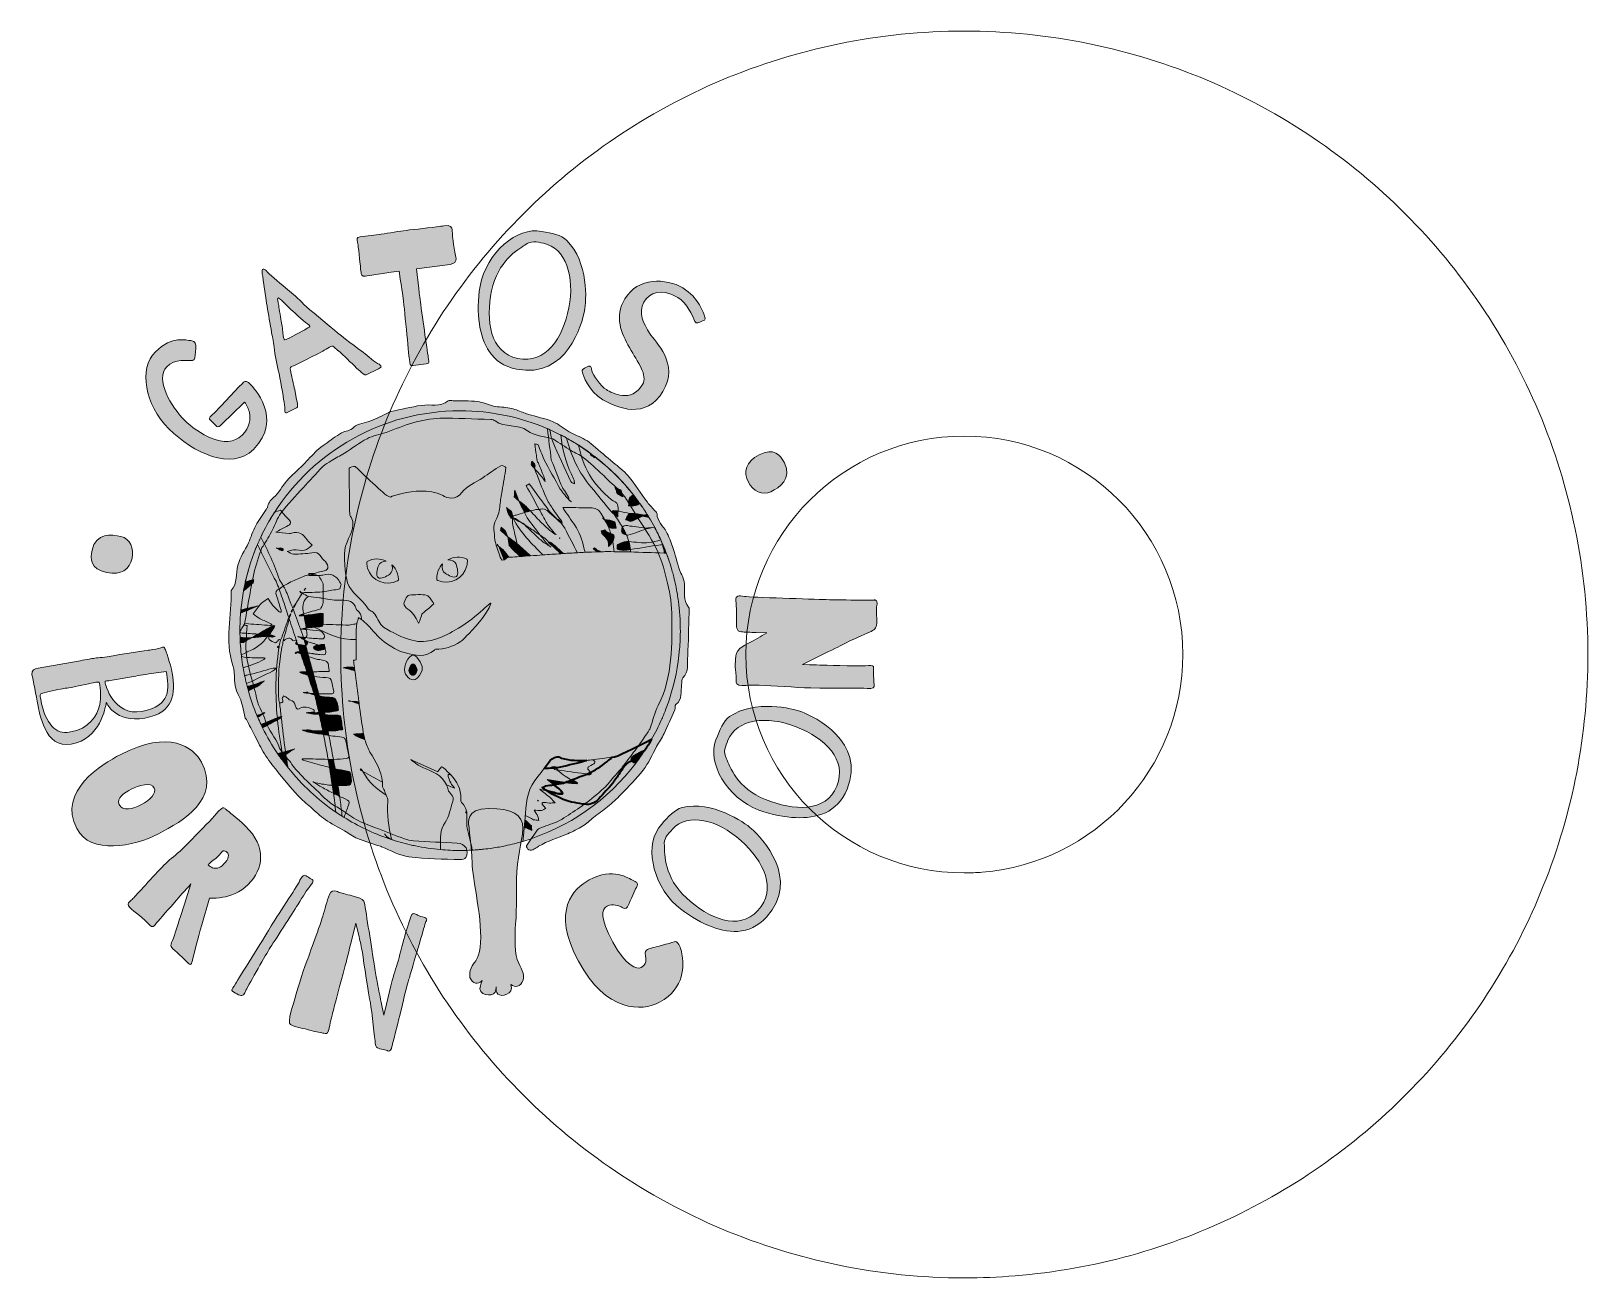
# Model space of a CAD drawing. Header units: inches. Extents: x 13.5 to 37.4, y -19.9 to -0.7.
import ezdxf

# ---------------------------------------------------------------- set-up
doc = ezdxf.new("R2010")
doc.units = ezdxf.units.IN
doc.header["$MEASUREMENT"] = 0
doc.layers.add('5', color=7, linetype='Continuous', lineweight=0)

# ---------------------------------------------------------------- blocks, each defined once
blk = doc.blocks.new('Block_1')
at = {"layer": '5', "true_color": 0xd9e026, "transparency": 33554687}
h = blk.add_hatch(color=52, dxfattribs=at)
h.dxf.hatch_style = 2
edge = h.paths.add_edge_path()
edge.add_spline(control_points=[(21.66, -7.706), (21.67, -7.722), (21.681, -7.737), (21.692, -7.753), (21.712, -7.786), (21.732, -7.818), (21.752, -7.851), (21.758, -7.869), (21.765, -7.887), (21.771, -7.904), (21.772, -7.905), (21.773, -7.906), (21.774, -7.907), (21.783, -7.913), (21.791, -7.919), (21.8, -7.925), (21.791, -7.919), (21.782, -7.914), (21.772, -7.908), (21.772, -7.907), (21.772, -7.905), (21.771, -7.904), (21.758, -7.891), (21.746, -7.878), (21.733, -7.866), (21.709, -7.835), (21.685, -7.805), (21.661, -7.775), (21.65, -7.759), (21.638, -7.744), (21.626, -7.729), (21.542, -7.576), (21.458, -7.423), (21.374, -7.269), (21.345, -7.195), (21.316, -7.121), (21.288, -7.047), (21.27, -7.043), (21.252, -7.038), (21.234, -7.034), (21.243, -7.092), (21.251, -7.15), (21.26, -7.209), (21.265, -7.244), (21.271, -7.279), (21.276, -7.314), (21.276, -7.314), (21.291, -7.326), (21.291, -7.326), (21.315, -7.388), (21.34, -7.449), (21.364, -7.511), (21.37, -7.524), (21.375, -7.538), (21.381, -7.552), (21.386, -7.573), (21.391, -7.595), (21.396, -7.617), (21.385, -7.6), (21.374, -7.582), (21.363, -7.565), (21.354, -7.554), (21.344, -7.543), (21.334, -7.531), (21.3, -7.491), (21.267, -7.451), (21.233, -7.411), (21.233, -7.411), (21.232, -7.411), (21.232, -7.412), (21.291, -7.561), (21.346, -7.712), (21.409, -7.859), (21.434, -7.919), (21.475, -7.973), (21.509, -8.029), (21.537, -8.068), (21.564, -8.107), (21.591, -8.146), (21.609, -8.17), (21.627, -8.193), (21.645, -8.216), (21.651, -8.228), (21.657, -8.239), (21.663, -8.251), (21.653, -8.242), (21.643, -8.233), (21.632, -8.224), (21.607, -8.208), (21.582, -8.191), (21.557, -8.174), (21.524, -8.138), (21.491, -8.103), (21.457, -8.067), (21.355, -7.927), (21.252, -7.788), (21.15, -7.648), (21.134, -7.658), (21.119, -7.668), (21.104, -7.678), (21.17, -7.799), (21.237, -7.921), (21.304, -8.042), (21.315, -8.041), (21.325, -8.039), (21.336, -8.036), (21.373, -8.025), (21.399, -8.039), (21.426, -8.061), (21.519, -8.148), (21.628, -8.221), (21.698, -8.332), (21.762, -8.458), (21.826, -8.584), (21.892, -8.708), (21.932, -8.706), (21.971, -8.704), (22.011, -8.702), (22.005, -8.68), (21.998, -8.658), (21.992, -8.635), (21.968, -8.509), (21.918, -8.393), (21.851, -8.283), (21.793, -8.2), (21.734, -8.117), (21.676, -8.033), (21.673, -8.026), (21.67, -8.018), (21.668, -8.01), (21.799, -8.013), (21.93, -8.016), (22.062, -8.019), (22.072, -8.019), (22.082, -8.017), (22.092, -8.016), (22.157, -8.022), (22.219, -8.034), (22.251, -8.102), (22.273, -8.133), (22.292, -8.164), (22.31, -8.196), (22.361, -8.206), (22.416, -8.208), (22.46, -8.231), (22.481, -8.243), (22.479, -8.298), (22.488, -8.333), (22.457, -8.331), (22.415, -8.34), (22.397, -8.323), (22.372, -8.3), (22.353, -8.272), (22.335, -8.243), (22.362, -8.297), (22.385, -8.352), (22.404, -8.41), (22.442, -8.423), (22.472, -8.443), (22.448, -8.512), (22.445, -8.522), (22.441, -8.53), (22.435, -8.539), (22.443, -8.59), (22.45, -8.641), (22.458, -8.692), (22.529, -8.693), (22.616, -8.695), (22.712, -8.697), (22.711, -8.685), (22.709, -8.672), (22.708, -8.66), (22.682, -8.663), (22.656, -8.667), (22.63, -8.671), (22.589, -8.677), (22.545, -8.664), (22.503, -8.654), (22.499, -8.653), (22.499, -8.59), (22.511, -8.583), (22.553, -8.56), (22.601, -8.537), (22.647, -8.537), (22.659, -8.537), (22.67, -8.537), (22.682, -8.538), (22.672, -8.503), (22.66, -8.469), (22.645, -8.435), (22.614, -8.429), (22.575, -8.406), (22.573, -8.389), (22.569, -8.363), (22.571, -8.336), (22.584, -8.317), (22.542, -8.25), (22.5, -8.183), (22.458, -8.117), (22.442, -8.105), (22.426, -8.092), (22.413, -8.077), (22.308, -7.954), (22.21, -7.824), (22.103, -7.701), (21.91, -7.478), (21.8, -7.218), (21.722, -6.944), (21.694, -6.929), (21.666, -6.914), (21.638, -6.899), (21.659, -7.107), (21.708, -7.309), (21.798, -7.502), (21.812, -7.532), (21.828, -7.562), (21.84, -7.594), (21.846, -7.611), (21.843, -7.63), (21.844, -7.649), (21.825, -7.637), (21.797, -7.63), (21.789, -7.613), (21.692, -7.405), (21.594, -7.199), (21.506, -6.987), (21.484, -6.935), (21.477, -6.876), (21.469, -6.818), (21.456, -6.812), (21.443, -6.807), (21.43, -6.801), (21.448, -6.962), (21.47, -7.122), (21.49, -7.283), (21.547, -7.424), (21.603, -7.565), (21.66, -7.706)], knot_values=[0, 0, 0, 0, 1, 1, 1, 2, 2, 2, 3, 3, 3, 4, 4, 4, 5, 5, 5, 6, 6, 6, 7, 7, 7, 8, 8, 8, 9, 9, 9, 10, 10, 10, 11, 11, 11, 12, 12, 12, 13, 13, 13, 14, 14, 14, 15, 15, 15, 16, 16, 16, 17, 17, 17, 18, 18, 18, 19, 19, 19, 20, 20, 20, 21, 21, 21, 22, 22, 22, 23, 23, 23, 24, 24, 24, 25, 25, 25, 26, 26, 26, 27, 27, 27, 28, 28, 28, 29, 29, 29, 30, 30, 30, 31, 31, 31, 32, 32, 32, 33, 33, 33, 34, 34, 34, 35, 35, 35, 36, 36, 36, 37, 37, 37, 38, 38, 38, 39, 39, 39, 40, 40, 40, 41, 41, 41, 42, 42, 42, 43, 43, 43, 44, 44, 44, 45, 45, 45, 46, 46, 46, 47, 47, 47, 48, 48, 48, 49, 49, 49, 50, 50, 50, 51, 51, 51, 52, 52, 52, 53, 53, 53, 54, 54, 54, 55, 55, 55, 56, 56, 56, 57, 57, 57, 58, 58, 58, 59, 59, 59, 60, 60, 60, 61, 61, 61, 62, 62, 62, 63, 63, 63, 64, 64, 64, 65, 65, 65, 66, 66, 66, 67, 67, 67, 68, 68, 68, 69, 69, 69, 70, 70, 70, 71, 71, 71, 72, 72, 72, 73, 73, 73, 74, 74, 74, 75, 75, 75, 76, 76, 76, 77, 77, 77, 78, 78, 78, 79, 79, 79, 79], degree=3, periodic=0)
h = blk.add_hatch(color=52, dxfattribs=at)
h.dxf.hatch_style = 2
edge = h.paths.add_edge_path()
edge.add_spline(control_points=[(21.469, -6.818), (21.469, -6.817), (21.468, -6.815), (21.468, -6.814), (21.455, -6.808), (21.442, -6.802), (21.429, -6.796), (21.429, -6.798), (21.429, -6.799), (21.43, -6.801), (21.443, -6.807), (21.456, -6.812), (21.469, -6.818)], knot_values=[0, 0, 0, 0, 1, 1, 1, 2, 2, 2, 3, 3, 3, 4, 4, 4, 4], degree=3, periodic=0)
h = blk.add_hatch(color=52, dxfattribs=at)
h.dxf.hatch_style = 2
edge = h.paths.add_edge_path()
edge.add_spline(control_points=[(21.722, -6.944), (21.721, -6.942), (21.721, -6.941), (21.72, -6.939), (21.693, -6.924), (21.666, -6.909), (21.638, -6.895), (21.638, -6.896), (21.638, -6.898), (21.638, -6.899), (21.666, -6.914), (21.694, -6.929), (21.722, -6.944)], knot_values=[0, 0, 0, 0, 1, 1, 1, 2, 2, 2, 3, 3, 3, 4, 4, 4, 4], degree=3, periodic=0)
h = blk.add_hatch(color=52, dxfattribs=at)
h.dxf.hatch_style = 2
edge = h.paths.add_edge_path()
edge.add_spline(control_points=[(22.085, -7.176), (22.085, -7.174), (22.084, -7.172), (22.084, -7.171), (22.026, -7.128), (21.967, -7.088), (21.906, -7.049), (21.906, -7.051), (21.907, -7.052), (21.907, -7.054), (21.968, -7.093), (22.027, -7.134), (22.085, -7.176)], knot_values=[0, 0, 0, 0, 1, 1, 1, 2, 2, 2, 3, 3, 3, 4, 4, 4, 4], degree=3, periodic=0)
h = blk.add_hatch(color=52, dxfattribs=at)
h.dxf.hatch_style = 2
edge = h.paths.add_edge_path()
edge.add_spline(control_points=[(22.511, -7.723), (22.529, -7.732), (22.556, -7.736), (22.562, -7.75), (22.577, -7.78), (22.581, -7.816), (22.589, -7.85), (22.56, -7.833), (22.528, -7.819), (22.503, -7.796), (22.491, -7.786), (22.493, -7.759), (22.489, -7.74), (22.482, -7.729), (22.475, -7.718), (22.468, -7.707), (22.482, -7.713), (22.496, -7.718), (22.511, -7.723)], knot_values=[0, 0, 0, 0, 1, 1, 1, 2, 2, 2, 3, 3, 3, 4, 4, 4, 5, 5, 5, 6, 6, 6, 6], degree=3, periodic=0)
edge = h.paths.add_edge_path()
edge.add_spline(control_points=[(22.415, -7.893), (22.447, -7.918), (22.502, -7.935), (22.509, -7.965), (22.517, -7.998), (22.518, -8.033), (22.516, -8.068), (22.523, -8.069), (22.53, -8.07), (22.536, -8.071), (22.589, -8.082), (22.642, -8.093), (22.694, -8.105), (22.696, -8.104), (22.698, -8.103), (22.7, -8.103), (22.775, -8.1), (22.852, -8.118), (22.929, -8.129), (22.93, -8.128), (22.931, -8.127), (22.933, -8.127), (22.935, -8.127), (22.938, -8.127), (22.94, -8.127), (22.946, -8.123), (22.953, -8.118), (22.959, -8.114), (22.926, -8.061), (22.891, -8.008), (22.854, -7.956), (22.831, -7.966), (22.809, -7.975), (22.786, -7.984), (22.754, -7.996), (22.714, -7.986), (22.678, -7.986), (22.682, -7.946), (22.675, -7.901), (22.692, -7.869), (22.702, -7.849), (22.729, -7.831), (22.754, -7.822), (22.58, -7.6), (22.379, -7.401), (22.155, -7.229), (22.155, -7.235), (22.155, -7.241), (22.156, -7.247), (22.134, -7.23), (22.099, -7.217), (22.091, -7.195), (22.089, -7.189), (22.087, -7.182), (22.085, -7.176), (22.027, -7.134), (21.968, -7.093), (21.907, -7.054), (21.975, -7.377), (22.126, -7.664), (22.415, -7.893)], knot_values=[0, 0, 0, 0, 1, 1, 1, 2, 2, 2, 3, 3, 3, 4, 4, 4, 5, 5, 5, 6, 6, 6, 7, 7, 7, 8, 8, 8, 9, 9, 9, 10, 10, 10, 11, 11, 11, 12, 12, 12, 13, 13, 13, 14, 14, 14, 15, 15, 15, 16, 16, 16, 17, 17, 17, 18, 18, 18, 19, 19, 19, 20, 20, 20, 20], degree=3, periodic=0)
h = blk.add_hatch(color=52, dxfattribs=at)
h.dxf.hatch_style = 2
edge = h.paths.add_edge_path()
edge.add_spline(control_points=[(21.233, -7.411), (21.236, -7.397), (21.239, -7.384), (21.243, -7.37), (21.235, -7.361), (21.231, -7.35), (21.231, -7.338), (21.217, -7.325), (21.203, -7.312), (21.189, -7.298), (21.187, -7.319), (21.177, -7.343), (21.184, -7.359), (21.193, -7.38), (21.216, -7.395), (21.232, -7.412), (21.232, -7.412), (21.232, -7.412), (21.232, -7.412), (21.232, -7.411), (21.231, -7.41), (21.231, -7.409), (21.232, -7.409), (21.232, -7.41), (21.233, -7.411)], knot_values=[0, 0, 0, 0, 1, 1, 1, 2, 2, 2, 3, 3, 3, 4, 4, 4, 5, 5, 5, 6, 6, 6, 7, 7, 7, 8, 8, 8, 8], degree=3, periodic=0)
h = blk.add_hatch(color=52, dxfattribs=at)
h.dxf.hatch_style = 2
edge = h.paths.add_edge_path()
edge.add_spline(control_points=[(21.231, -7.409), (21.231, -7.41), (21.232, -7.411), (21.232, -7.412), (21.232, -7.411), (21.233, -7.411), (21.233, -7.411), (21.232, -7.41), (21.232, -7.409), (21.231, -7.409)], knot_values=[0, 0, 0, 0, 1, 1, 1, 2, 2, 2, 3, 3, 3, 3], degree=3, periodic=0)
h = blk.add_hatch(color=52, dxfattribs=at)
h.dxf.hatch_style = 2
edge = h.paths.add_edge_path()
edge.add_spline(control_points=[(22.155, -7.229), (22.379, -7.401), (22.58, -7.6), (22.754, -7.822), (22.755, -7.822), (22.756, -7.822), (22.757, -7.821), (22.582, -7.598), (22.38, -7.398), (22.155, -7.224), (22.155, -7.226), (22.155, -7.227), (22.155, -7.229)], knot_values=[0, 0, 0, 0, 1, 1, 1, 2, 2, 2, 3, 3, 3, 4, 4, 4, 4], degree=3, periodic=0)
h = blk.add_hatch(color=52, dxfattribs=at)
h.dxf.hatch_style = 2
edge = h.paths.add_edge_path()
edge.add_spline(control_points=[(20.989, -7.909), (20.969, -7.854), (20.949, -7.8), (20.928, -7.745), (20.925, -7.78), (20.922, -7.814), (20.919, -7.848), (20.942, -7.869), (20.966, -7.89), (20.99, -7.911), (20.989, -7.91), (20.989, -7.909), (20.988, -7.908), (20.989, -7.908), (20.989, -7.908), (20.989, -7.909)], knot_values=[0, 0, 0, 0, 1, 1, 1, 2, 2, 2, 3, 3, 3, 4, 4, 4, 5, 5, 5, 5], degree=3, periodic=0)
h = blk.add_hatch(color=52, dxfattribs=at)
h.dxf.hatch_style = 2
edge = h.paths.add_edge_path()
edge.add_spline(control_points=[(17.021, -8.471), (17.083, -8.339), (17.153, -8.211), (17.231, -8.089), (17.23, -8.089), (17.229, -8.09), (17.228, -8.09), (17.151, -8.212), (17.081, -8.338), (17.02, -8.469), (17.02, -8.47), (17.02, -8.47), (17.021, -8.471)], knot_values=[0, 0, 0, 0, 1, 1, 1, 2, 2, 2, 3, 3, 3, 4, 4, 4, 4], degree=3, periodic=0)
h = blk.add_hatch(color=52, dxfattribs=at)
h.dxf.hatch_style = 2
edge = h.paths.add_edge_path()
edge.add_spline(control_points=[(17.267, -8.64), (17.265, -8.639), (17.263, -8.635), (17.261, -8.632), (17.267, -8.635), (17.272, -8.638), (17.277, -8.641), (17.279, -8.641), (17.281, -8.641), (17.283, -8.642), (17.283, -8.642), (17.284, -8.643), (17.284, -8.643), (17.295, -8.639), (17.306, -8.633), (17.317, -8.634), (17.333, -8.637), (17.35, -8.643), (17.365, -8.651), (17.368, -8.653), (17.363, -8.67), (17.361, -8.68), (17.344, -8.675), (17.326, -8.672), (17.31, -8.665), (17.301, -8.66), (17.293, -8.651), (17.284, -8.643), (17.284, -8.643), (17.283, -8.644), (17.282, -8.644), (17.28, -8.643), (17.279, -8.642), (17.277, -8.641), (17.274, -8.641), (17.271, -8.641), (17.267, -8.64)], knot_values=[0, 0, 0, 0, 1, 1, 1, 2, 2, 2, 3, 3, 3, 4, 4, 4, 5, 5, 5, 6, 6, 6, 7, 7, 7, 8, 8, 8, 9, 9, 9, 10, 10, 10, 11, 11, 11, 12, 12, 12, 12], degree=3, periodic=0)
edge = h.paths.add_edge_path()
edge.add_spline(control_points=[(17.368, -9.222), (17.371, -9.219), (17.374, -9.217), (17.377, -9.215), (17.413, -9.195), (17.449, -9.175), (17.485, -9.154), (17.549, -9.127), (17.612, -9.098), (17.677, -9.072), (17.705, -9.061), (17.733, -9.053), (17.761, -9.048), (17.762, -9.038), (17.763, -9.029), (17.764, -9.028), (17.793, -9.027), (17.821, -9.027), (17.85, -9.027), (17.885, -9.016), (17.919, -8.998), (17.955, -8.995), (18.082, -8.984), (18.067, -8.92), (18.017, -8.841), (17.942, -8.806), (17.932, -8.667), (17.808, -8.712), (17.714, -8.719), (17.621, -8.73), (17.527, -8.73), (17.493, -8.73), (17.459, -8.704), (17.426, -8.69), (17.458, -8.681), (17.491, -8.665), (17.524, -8.664), (17.581, -8.662), (17.64, -8.679), (17.694, -8.668), (17.736, -8.659), (17.772, -8.62), (17.81, -8.594), (17.784, -8.566), (17.753, -8.542), (17.733, -8.51), (17.676, -8.422), (17.607, -8.37), (17.496, -8.409), (17.485, -8.413), (17.471, -8.413), (17.459, -8.412), (17.39, -8.406), (17.322, -8.4), (17.253, -8.394), (17.308, -8.363), (17.361, -8.329), (17.418, -8.303), (17.492, -8.27), (17.499, -8.236), (17.437, -8.181), (17.395, -8.144), (17.361, -8.096), (17.324, -8.053), (17.293, -8.065), (17.262, -8.077), (17.231, -8.089), (17.153, -8.211), (17.083, -8.339), (17.021, -8.471), (17.134, -8.68), (17.236, -8.896), (17.31, -9.125), (17.329, -9.158), (17.349, -9.19), (17.368, -9.222)], knot_values=[0, 0, 0, 0, 1, 1, 1, 2, 2, 2, 3, 3, 3, 4, 4, 4, 5, 5, 5, 6, 6, 6, 7, 7, 7, 8, 8, 8, 9, 9, 9, 10, 10, 10, 11, 11, 11, 12, 12, 12, 13, 13, 13, 14, 14, 14, 15, 15, 15, 16, 16, 16, 17, 17, 17, 18, 18, 18, 19, 19, 19, 20, 20, 20, 21, 21, 21, 22, 22, 22, 23, 23, 23, 24, 24, 24, 25, 25, 25, 25], degree=3, periodic=0)
h = blk.add_hatch(color=52, dxfattribs=at)
h.dxf.hatch_style = 2
edge = h.paths.add_edge_path()
edge.add_spline(control_points=[(20.898, -8.153), (20.89, -8.125), (20.883, -8.098), (20.875, -8.07), (20.849, -8.052), (20.824, -8.033), (20.798, -8.014), (20.806, -8.04), (20.811, -8.067), (20.822, -8.091), (20.836, -8.121), (20.854, -8.148), (20.87, -8.176), (20.878, -8.179), (20.886, -8.182), (20.894, -8.184), (20.894, -8.18), (20.895, -8.176), (20.895, -8.172), (20.895, -8.164), (20.896, -8.158), (20.898, -8.153)], knot_values=[0, 0, 0, 0, 1, 1, 1, 2, 2, 2, 3, 3, 3, 4, 4, 4, 5, 5, 5, 6, 6, 6, 7, 7, 7, 7], degree=3, periodic=0)
h = blk.add_hatch(color=52, dxfattribs=at)
h.dxf.hatch_style = 2
edge = h.paths.add_edge_path()
edge.add_spline(control_points=[(20.989, -7.909), (20.989, -7.908), (20.989, -7.908), (20.988, -7.908), (20.989, -7.909), (20.989, -7.91), (20.99, -7.911), (20.99, -7.911), (20.99, -7.911), (20.99, -7.912), (20.99, -7.911), (20.99, -7.91), (20.989, -7.909)], knot_values=[0, 0, 0, 0, 1, 1, 1, 2, 2, 2, 3, 3, 3, 4, 4, 4, 4], degree=3, periodic=0)
h = blk.add_hatch(color=52, dxfattribs=at)
h.dxf.hatch_style = 2
edge = h.paths.add_edge_path()
edge.add_spline(control_points=[(21.103, -7.999), (21.069, -7.965), (21.028, -7.939), (20.989, -7.909), (20.99, -7.91), (20.99, -7.911), (20.99, -7.912), (20.99, -7.911), (20.99, -7.911), (20.99, -7.911), (21.019, -7.971), (21.048, -8.031), (21.077, -8.092), (21.107, -8.083), (21.138, -8.075), (21.168, -8.066), (21.146, -8.044), (21.125, -8.021), (21.103, -7.999)], knot_values=[0, 0, 0, 0, 1, 1, 1, 2, 2, 2, 3, 3, 3, 4, 4, 4, 5, 5, 5, 6, 6, 6, 6], degree=3, periodic=0)
h = blk.add_hatch(color=52, dxfattribs=at)
h.dxf.hatch_style = 2
edge = h.paths.add_edge_path()
edge.add_spline(control_points=[(21.8, -7.925), (21.791, -7.919), (21.783, -7.913), (21.774, -7.907), (21.773, -7.906), (21.772, -7.905), (21.771, -7.904), (21.772, -7.905), (21.772, -7.907), (21.772, -7.908), (21.782, -7.914), (21.791, -7.919), (21.8, -7.925)], knot_values=[0, 0, 0, 0, 1, 1, 1, 2, 2, 2, 3, 3, 3, 4, 4, 4, 4], degree=3, periodic=0)
h = blk.add_hatch(color=52, dxfattribs=at)
h.dxf.hatch_style = 2
edge = h.paths.add_edge_path()
edge.add_spline(control_points=[(22.959, -8.114), (22.96, -8.114), (22.961, -8.114), (22.961, -8.113), (22.928, -8.06), (22.893, -8.007), (22.857, -7.955), (22.856, -7.956), (22.855, -7.956), (22.854, -7.956), (22.891, -8.008), (22.926, -8.061), (22.959, -8.114)], knot_values=[0, 0, 0, 0, 1, 1, 1, 2, 2, 2, 3, 3, 3, 4, 4, 4, 4], degree=3, periodic=0)
h = blk.add_hatch(color=52, dxfattribs=at)
h.dxf.hatch_style = 2
edge = h.paths.add_edge_path()
edge.add_spline(control_points=[(22.993, -8.169), (22.984, -8.154), (22.975, -8.14), (22.967, -8.126), (22.958, -8.126), (22.949, -8.126), (22.94, -8.127), (22.938, -8.128), (22.937, -8.129), (22.935, -8.13), (22.933, -8.13), (22.931, -8.129), (22.929, -8.129), (22.916, -8.135), (22.904, -8.141), (22.892, -8.147), (22.925, -8.154), (22.959, -8.162), (22.993, -8.169)], knot_values=[0, 0, 0, 0, 1, 1, 1, 2, 2, 2, 3, 3, 3, 4, 4, 4, 5, 5, 5, 6, 6, 6, 6], degree=3, periodic=0)
h = blk.add_hatch(color=52, dxfattribs=at)
h.dxf.hatch_style = 2
edge = h.paths.add_edge_path()
edge.add_spline(control_points=[(22.94, -8.127), (22.938, -8.127), (22.935, -8.127), (22.933, -8.127), (22.931, -8.127), (22.93, -8.128), (22.929, -8.129), (22.931, -8.129), (22.933, -8.13), (22.935, -8.13), (22.937, -8.129), (22.938, -8.128), (22.94, -8.127)], knot_values=[0, 0, 0, 0, 1, 1, 1, 2, 2, 2, 3, 3, 3, 4, 4, 4, 4], degree=3, periodic=0)
h = blk.add_hatch(color=52, dxfattribs=at)
h.dxf.hatch_style = 2
edge = h.paths.add_edge_path()
edge.add_spline(control_points=[(22.993, -8.169), (22.994, -8.169), (22.995, -8.169), (22.996, -8.169), (22.987, -8.155), (22.978, -8.14), (22.969, -8.126), (22.968, -8.126), (22.967, -8.126), (22.967, -8.126), (22.975, -8.14), (22.984, -8.154), (22.993, -8.169)], knot_values=[0, 0, 0, 0, 1, 1, 1, 2, 2, 2, 3, 3, 3, 4, 4, 4, 4], degree=3, periodic=0)
h = blk.add_hatch(color=52, dxfattribs=at)
h.dxf.hatch_style = 2
edge = h.paths.add_edge_path()
edge.add_spline(control_points=[(20.821, -8.463), (20.81, -8.435), (20.798, -8.407), (20.787, -8.379), (20.765, -8.358), (20.742, -8.338), (20.719, -8.317), (20.716, -8.332), (20.712, -8.347), (20.708, -8.362), (20.745, -8.396), (20.782, -8.429), (20.819, -8.462), (20.819, -8.462), (20.819, -8.462), (20.819, -8.462), (20.82, -8.462), (20.82, -8.462), (20.821, -8.463)], knot_values=[0, 0, 0, 0, 1, 1, 1, 2, 2, 2, 3, 3, 3, 4, 4, 4, 5, 5, 5, 6, 6, 6, 6], degree=3, periodic=0)
h = blk.add_hatch(color=52, dxfattribs=at)
h.dxf.hatch_style = 2
edge = h.paths.add_edge_path()
edge.add_spline(control_points=[(16.741, -10.015), (16.788, -10.018), (16.836, -10.017), (16.884, -10.014), (16.915, -9.996), (16.947, -9.978), (16.978, -9.96), (16.897, -9.955), (16.815, -9.949), (16.733, -9.945), (16.704, -9.943), (16.693, -9.932), (16.709, -9.906), (16.723, -9.882), (16.741, -9.861), (16.752, -9.836), (16.768, -9.798), (16.795, -9.795), (16.832, -9.8), (16.886, -9.808), (16.94, -9.81), (16.994, -9.814), (17.051, -9.819), (17.108, -9.824), (17.165, -9.827), (17.175, -9.828), (17.187, -9.824), (17.198, -9.823), (17.19, -9.815), (17.183, -9.804), (17.174, -9.8), (17.119, -9.774), (17.064, -9.75), (17.01, -9.725), (16.974, -9.7), (16.938, -9.675), (16.902, -9.649), (16.945, -9.595), (16.987, -9.54), (17.03, -9.485), (17.065, -9.46), (17.101, -9.435), (17.136, -9.41), (17.158, -9.446), (17.177, -9.484), (17.203, -9.516), (17.233, -9.553), (17.268, -9.586), (17.303, -9.618), (17.31, -9.625), (17.324, -9.623), (17.335, -9.625), (17.335, -9.614), (17.337, -9.602), (17.334, -9.592), (17.311, -9.517), (17.289, -9.442), (17.263, -9.368), (17.244, -9.319), (17.258, -9.289), (17.303, -9.266), (17.303, -9.266), (17.303, -9.266), (17.303, -9.266), (17.288, -9.225), (17.274, -9.185), (17.259, -9.144), (17.245, -9.123), (17.229, -9.103), (17.218, -9.081), (17.135, -8.915), (17.053, -8.749), (16.971, -8.583), (16.892, -8.767), (16.83, -8.959), (16.784, -9.158), (16.815, -9.149), (16.845, -9.14), (16.875, -9.131), (16.887, -9.127), (16.9, -9.128), (16.912, -9.127), (16.909, -9.142), (16.912, -9.164), (16.903, -9.172), (16.855, -9.213), (16.807, -9.254), (16.757, -9.292), (16.739, -9.39), (16.725, -9.488), (16.716, -9.588), (16.806, -9.566), (16.897, -9.545), (16.988, -9.523), (16.896, -9.561), (16.803, -9.6), (16.711, -9.638), (16.704, -9.727), (16.701, -9.816), (16.701, -9.907), (16.701, -9.943), (16.701, -9.979), (16.703, -10.015), (16.714, -10.014), (16.727, -10.014), (16.741, -10.015)], knot_values=[0, 0, 0, 0, 1, 1, 1, 2, 2, 2, 3, 3, 3, 4, 4, 4, 5, 5, 5, 6, 6, 6, 7, 7, 7, 8, 8, 8, 9, 9, 9, 10, 10, 10, 11, 11, 11, 12, 12, 12, 13, 13, 13, 14, 14, 14, 15, 15, 15, 16, 16, 16, 17, 17, 17, 18, 18, 18, 19, 19, 19, 20, 20, 20, 21, 21, 21, 22, 22, 22, 23, 23, 23, 24, 24, 24, 25, 25, 25, 26, 26, 26, 27, 27, 27, 28, 28, 28, 29, 29, 29, 30, 30, 30, 31, 31, 31, 32, 32, 32, 33, 33, 33, 34, 34, 34, 35, 35, 35, 35], degree=3, periodic=0)
h = blk.add_hatch(color=52, dxfattribs=at)
h.dxf.hatch_style = 2
edge = h.paths.add_edge_path()
edge.add_spline(control_points=[(16.971, -8.583), (16.97, -8.582), (16.97, -8.581), (16.97, -8.581), (16.891, -8.765), (16.828, -8.958), (16.783, -9.158), (16.784, -9.158), (16.784, -9.158), (16.784, -9.158), (16.83, -8.959), (16.892, -8.767), (16.971, -8.583)], knot_values=[0, 0, 0, 0, 1, 1, 1, 2, 2, 2, 3, 3, 3, 4, 4, 4, 4], degree=3, periodic=0)
h = blk.add_hatch(color=52, dxfattribs=at)
h.dxf.hatch_style = 2
edge = h.paths.add_edge_path()
edge.add_spline(control_points=[(20.649, -8.594), (20.656, -8.596), (20.664, -8.599), (20.672, -8.601), (20.669, -8.593), (20.665, -8.584), (20.662, -8.576), (20.658, -8.582), (20.653, -8.588), (20.649, -8.594)], knot_values=[0, 0, 0, 0, 1, 1, 1, 2, 2, 2, 3, 3, 3, 3], degree=3, periodic=0)
h = blk.add_hatch(color=52, dxfattribs=at)
h.dxf.hatch_style = 2
edge = h.paths.add_edge_path()
edge.add_spline(control_points=[(20.672, -8.601), (20.673, -8.603), (20.674, -8.604), (20.674, -8.606), (20.674, -8.606), (20.678, -8.603), (20.678, -8.603), (20.676, -8.602), (20.674, -8.602), (20.672, -8.601)], knot_values=[0, 0, 0, 0, 1, 1, 1, 2, 2, 2, 3, 3, 3, 3], degree=3, periodic=0)
h = blk.add_hatch(color=52, dxfattribs=at)
h.dxf.hatch_style = 2
edge = h.paths.add_edge_path()
edge.add_spline(control_points=[(20.674, -8.606), (20.677, -8.608), (20.679, -8.609), (20.681, -8.611), (20.68, -8.608), (20.679, -8.606), (20.678, -8.603), (20.678, -8.603), (20.674, -8.606), (20.674, -8.606)], knot_values=[0, 0, 0, 0, 1, 1, 1, 2, 2, 2, 3, 3, 3, 3], degree=3, periodic=0)
h = blk.add_hatch(color=52, dxfattribs=at)
h.dxf.hatch_style = 2
edge = h.paths.add_edge_path()
edge.add_spline(control_points=[(20.842, -8.778), (20.809, -8.74), (20.777, -8.701), (20.746, -8.66), (20.724, -8.644), (20.703, -8.628), (20.681, -8.611), (20.708, -8.68), (20.735, -8.75), (20.762, -8.819), (20.773, -8.815), (20.787, -8.806), (20.802, -8.793), (20.812, -8.784), (20.827, -8.78), (20.842, -8.778)], knot_values=[0, 0, 0, 0, 1, 1, 1, 2, 2, 2, 3, 3, 3, 4, 4, 4, 5, 5, 5, 5], degree=3, periodic=0)
h = blk.add_hatch(color=52, dxfattribs=at)
h.dxf.hatch_style = 2
edge = h.paths.add_edge_path()
edge.add_spline(control_points=[(20.978, -8.635), (20.973, -8.614), (20.969, -8.593), (20.964, -8.572), (20.958, -8.567), (20.951, -8.561), (20.945, -8.556), (20.905, -8.523), (20.862, -8.494), (20.821, -8.463), (20.821, -8.463), (20.821, -8.464), (20.821, -8.465), (20.821, -8.464), (20.82, -8.463), (20.819, -8.462), (20.826, -8.507), (20.833, -8.551), (20.84, -8.596), (20.893, -8.65), (20.947, -8.704), (21, -8.758), (20.996, -8.74), (20.993, -8.718), (20.989, -8.688), (20.987, -8.67), (20.982, -8.652), (20.978, -8.635)], knot_values=[0, 0, 0, 0, 1, 1, 1, 2, 2, 2, 3, 3, 3, 4, 4, 4, 5, 5, 5, 6, 6, 6, 7, 7, 7, 8, 8, 8, 9, 9, 9, 9], degree=3, periodic=0)
h = blk.add_hatch(color=52, dxfattribs=at)
h.dxf.hatch_style = 2
edge = h.paths.add_edge_path()
edge.add_spline(control_points=[(20.821, -8.463), (20.82, -8.462), (20.82, -8.462), (20.819, -8.462), (20.819, -8.462), (20.819, -8.462), (20.819, -8.462), (20.82, -8.463), (20.821, -8.464), (20.821, -8.465), (20.821, -8.464), (20.821, -8.463), (20.821, -8.463)], knot_values=[0, 0, 0, 0, 1, 1, 1, 2, 2, 2, 3, 3, 3, 4, 4, 4, 4], degree=3, periodic=0)
h = blk.add_hatch(color=52, dxfattribs=at)
h.dxf.hatch_style = 2
edge = h.paths.add_edge_path()
edge.add_spline(control_points=[(21.41, -8.503), (21.41, -8.503), (21.411, -8.503), (21.411, -8.503), (21.411, -8.503), (21.41, -8.503), (21.41, -8.503), (21.401, -8.495), (21.393, -8.488), (21.384, -8.48), (21.384, -8.48), (21.384, -8.48), (21.384, -8.48), (21.384, -8.48), (21.384, -8.48), (21.384, -8.48), (21.393, -8.488), (21.401, -8.495), (21.41, -8.503)], knot_values=[0, 0, 0, 0, 1, 1, 1, 2, 2, 2, 3, 3, 3, 4, 4, 4, 5, 5, 5, 6, 6, 6, 6], degree=3, periodic=0)
h = blk.add_hatch(color=52, dxfattribs=at)
h.dxf.hatch_style = 2
edge = h.paths.add_edge_path()
edge.add_spline(control_points=[(23.175, -8.512), (23.175, -8.51), (23.174, -8.508), (23.173, -8.507), (23.174, -8.508), (23.174, -8.51), (23.175, -8.512), (23.175, -8.512), (23.175, -8.512), (23.175, -8.512)], knot_values=[0, 0, 0, 0, 1, 1, 1, 2, 2, 2, 3, 3, 3, 3], degree=3, periodic=0)
h = blk.add_hatch(color=52, dxfattribs=at)
h.dxf.hatch_style = 2
edge = h.paths.add_edge_path()
edge.add_spline(control_points=[(23.204, -8.583), (23.203, -8.583), (23.201, -8.583), (23.2, -8.583), (23.208, -8.617), (23.216, -8.651), (23.225, -8.685), (23.225, -8.695), (23.226, -8.705), (23.227, -8.714), (23.237, -8.715), (23.247, -8.715), (23.258, -8.715), (23.241, -8.671), (23.223, -8.626), (23.204, -8.583)], knot_values=[0, 0, 0, 0, 1, 1, 1, 2, 2, 2, 3, 3, 3, 4, 4, 4, 5, 5, 5, 5], degree=3, periodic=0)
h = blk.add_hatch(color=52, dxfattribs=at)
h.dxf.hatch_style = 2
edge = h.paths.add_edge_path()
edge.add_spline(control_points=[(23.258, -8.715), (23.258, -8.715), (23.259, -8.715), (23.259, -8.715), (23.242, -8.671), (23.225, -8.626), (23.206, -8.582), (23.206, -8.582), (23.205, -8.582), (23.204, -8.583), (23.223, -8.626), (23.241, -8.671), (23.258, -8.715)], knot_values=[0, 0, 0, 0, 1, 1, 1, 2, 2, 2, 3, 3, 3, 4, 4, 4, 4], degree=3, periodic=0)
h = blk.add_hatch(color=52, dxfattribs=at)
h.dxf.hatch_style = 2
edge = h.paths.add_edge_path()
edge.add_spline(control_points=[(17.284, -8.643), (17.284, -8.643), (17.283, -8.642), (17.283, -8.642), (17.281, -8.641), (17.279, -8.641), (17.277, -8.641), (17.279, -8.642), (17.28, -8.643), (17.282, -8.644), (17.283, -8.644), (17.284, -8.643), (17.284, -8.643)], knot_values=[0, 0, 0, 0, 1, 1, 1, 2, 2, 2, 3, 3, 3, 4, 4, 4, 4], degree=3, periodic=0)
h = blk.add_hatch(color=52, dxfattribs=at)
h.dxf.hatch_style = 2
edge = h.paths.add_edge_path()
edge.add_spline(control_points=[(17.983, -9.186), (17.983, -9.227), (17.982, -9.269), (17.982, -9.31), (18.053, -9.297), (18.125, -9.285), (18.196, -9.272), (18.209, -9.27), (18.223, -9.268), (18.236, -9.266), (18.243, -9.243), (18.251, -9.219), (18.258, -9.196), (18.251, -9.184), (18.245, -9.173), (18.239, -9.161), (18.18, -9.057), (18.096, -9.018), (17.977, -9.052), (17.954, -9.059), (17.928, -9.058), (17.903, -9.057), (17.907, -9.059), (17.911, -9.06), (17.915, -9.062), (17.938, -9.104), (17.96, -9.145), (17.983, -9.186)], knot_values=[0, 0, 0, 0, 1, 1, 1, 2, 2, 2, 3, 3, 3, 4, 4, 4, 5, 5, 5, 6, 6, 6, 7, 7, 7, 8, 8, 8, 9, 9, 9, 9], degree=3, periodic=0)
h = blk.add_hatch(color=52, dxfattribs=at)
h.dxf.hatch_style = 2
edge = h.paths.add_edge_path()
edge.add_spline(control_points=[(16.757, -9.292), (16.757, -9.293), (16.756, -9.293), (16.756, -9.293), (16.738, -9.39), (16.725, -9.489), (16.715, -9.588), (16.716, -9.588), (16.716, -9.588), (16.716, -9.588), (16.725, -9.488), (16.739, -9.39), (16.757, -9.292)], knot_values=[0, 0, 0, 0, 1, 1, 1, 2, 2, 2, 3, 3, 3, 4, 4, 4, 4], degree=3, periodic=0)
h = blk.add_hatch(color=52, dxfattribs=at)
h.dxf.hatch_style = 2
edge = h.paths.add_edge_path()
edge.add_spline(control_points=[(17.65, -9.348), (17.654, -9.342), (17.657, -9.337), (17.661, -9.331), (17.659, -9.33), (17.657, -9.329), (17.655, -9.328), (17.653, -9.335), (17.652, -9.341), (17.65, -9.348)], knot_values=[0, 0, 0, 0, 1, 1, 1, 2, 2, 2, 3, 3, 3, 3], degree=3, periodic=0)
h = blk.add_hatch(color=52, dxfattribs=at)
h.dxf.hatch_style = 2
edge = h.paths.add_edge_path()
edge.add_spline(control_points=[(17.656, -9.323), (17.656, -9.323), (17.656, -9.323), (17.656, -9.323), (17.656, -9.323), (17.657, -9.323), (17.657, -9.323), (17.657, -9.323), (17.656, -9.323), (17.656, -9.323)], knot_values=[0, 0, 0, 0, 1, 1, 1, 2, 2, 2, 3, 3, 3, 3], degree=3, periodic=0)
h = blk.add_hatch(color=52, dxfattribs=at)
h.dxf.hatch_style = 2
edge = h.paths.add_edge_path()
edge.add_spline(control_points=[(17.698, -9.285), (17.699, -9.278), (17.7, -9.27), (17.702, -9.263), (17.697, -9.268), (17.693, -9.274), (17.688, -9.28), (17.692, -9.282), (17.695, -9.284), (17.698, -9.285)], knot_values=[0, 0, 0, 0, 1, 1, 1, 2, 2, 2, 3, 3, 3, 3], degree=3, periodic=0)
h = blk.add_hatch(color=52, dxfattribs=at)
h.dxf.hatch_style = 2
edge = h.paths.add_edge_path()
edge.add_spline(control_points=[(17.535, -9.55), (17.547, -9.523), (17.56, -9.496), (17.573, -9.469), (17.556, -9.493), (17.54, -9.517), (17.524, -9.542), (17.524, -9.542), (17.531, -9.547), (17.535, -9.55)], knot_values=[0, 0, 0, 0, 1, 1, 1, 2, 2, 2, 3, 3, 3, 3], degree=3, periodic=0)
h = blk.add_hatch(color=52, dxfattribs=at)
h.dxf.hatch_style = 2
edge = h.paths.add_edge_path()
edge.add_spline(control_points=[(17.943, -9.571), (17.856, -9.597), (17.77, -9.622), (17.683, -9.648), (17.684, -9.657), (17.686, -9.665), (17.688, -9.674), (17.773, -9.663), (17.858, -9.651), (17.944, -9.639), (17.956, -9.641), (17.967, -9.642), (17.979, -9.644), (17.98, -9.693), (17.979, -9.742), (17.981, -9.79), (17.982, -9.797), (17.982, -9.804), (17.981, -9.809), (18.114, -9.813), (18.247, -9.818), (18.379, -9.822), (18.409, -9.816), (18.438, -9.81), (18.468, -9.805), (18.48, -9.803), (18.49, -9.8), (18.499, -9.797), (18.507, -9.766), (18.519, -9.735), (18.526, -9.705), (18.54, -9.716), (18.555, -9.727), (18.569, -9.738), (18.576, -9.707), (18.562, -9.667), (18.536, -9.624), (18.519, -9.606), (18.493, -9.591), (18.487, -9.57), (18.451, -9.45), (18.367, -9.437), (18.256, -9.44), (18.165, -9.443), (18.073, -9.425), (17.981, -9.41), (17.98, -9.439), (17.98, -9.467), (17.976, -9.494), (17.971, -9.521), (17.954, -9.546), (17.943, -9.571)], knot_values=[0, 0, 0, 0, 1, 1, 1, 2, 2, 2, 3, 3, 3, 4, 4, 4, 5, 5, 5, 6, 6, 6, 7, 7, 7, 8, 8, 8, 9, 9, 9, 10, 10, 10, 11, 11, 11, 12, 12, 12, 13, 13, 13, 14, 14, 14, 15, 15, 15, 16, 16, 16, 17, 17, 17, 17], degree=3, periodic=0)
h = blk.add_hatch(color=52, dxfattribs=at)
h.dxf.hatch_style = 2
edge = h.paths.add_edge_path()
edge.add_spline(control_points=[(16.701, -9.907), (16.701, -9.816), (16.704, -9.727), (16.711, -9.638), (16.711, -9.638), (16.711, -9.638), (16.711, -9.638), (16.704, -9.726), (16.701, -9.815), (16.701, -9.905), (16.701, -9.905), (16.701, -9.906), (16.701, -9.907)], knot_values=[0, 0, 0, 0, 1, 1, 1, 2, 2, 2, 3, 3, 3, 4, 4, 4, 4], degree=3, periodic=0)
h = blk.add_hatch(color=52, dxfattribs=at)
h.dxf.hatch_style = 2
edge = h.paths.add_edge_path()
edge.add_spline(control_points=[(17.297, -10.974), (17.289, -10.764), (17.289, -10.554), (17.318, -10.346), (17.327, -10.283), (17.337, -10.22), (17.347, -10.158), (17.351, -10.143), (17.355, -10.128), (17.359, -10.113), (17.361, -10.098), (17.362, -10.082), (17.364, -10.066), (17.396, -9.953), (17.428, -9.84), (17.459, -9.727), (17.457, -9.719), (17.454, -9.712), (17.452, -9.704), (17.416, -9.807), (17.379, -9.91), (17.343, -10.013), (17.338, -10.026), (17.332, -10.04), (17.327, -10.053), (17.32, -10.082), (17.313, -10.111), (17.306, -10.14), (17.305, -10.153), (17.303, -10.166), (17.301, -10.179), (17.245, -10.537), (17.243, -10.893), (17.276, -11.247), (17.282, -11.244), (17.288, -11.242), (17.294, -11.239), (17.307, -11.234), (17.321, -11.231), (17.335, -11.228), (17.326, -11.157), (17.318, -11.087), (17.31, -11.017), (17.315, -11.017), (17.319, -11.017), (17.324, -11.017), (17.319, -11.017), (17.315, -11.017), (17.31, -11.017), (17.305, -11.003), (17.297, -10.988), (17.297, -10.974)], knot_values=[0, 0, 0, 0, 1, 1, 1, 2, 2, 2, 3, 3, 3, 4, 4, 4, 5, 5, 5, 6, 6, 6, 7, 7, 7, 8, 8, 8, 9, 9, 9, 10, 10, 10, 11, 11, 11, 12, 12, 12, 13, 13, 13, 14, 14, 14, 15, 15, 15, 16, 16, 16, 17, 17, 17, 17], degree=3, periodic=0)
h = blk.add_hatch(color=52, dxfattribs=at)
h.dxf.hatch_style = 2
edge = h.paths.add_edge_path()
edge.add_spline(control_points=[(17.631, -9.664), (17.624, -9.666), (17.618, -9.672), (17.612, -9.677), (17.621, -9.678), (17.63, -9.682), (17.639, -9.681), (17.655, -9.679), (17.671, -9.676), (17.688, -9.674), (17.686, -9.665), (17.684, -9.657), (17.683, -9.648), (17.665, -9.653), (17.648, -9.658), (17.631, -9.664)], knot_values=[0, 0, 0, 0, 1, 1, 1, 2, 2, 2, 3, 3, 3, 4, 4, 4, 5, 5, 5, 5], degree=3, periodic=0)
h = blk.add_hatch(color=52, dxfattribs=at)
h.dxf.hatch_style = 2
edge = h.paths.add_edge_path()
edge.add_spline(control_points=[(17.149, -9.992), (17.163, -9.986), (17.178, -9.981), (17.193, -9.975), (17.177, -9.974), (17.162, -9.973), (17.147, -9.972), (17.142, -9.978), (17.137, -9.985), (17.132, -9.991), (17.135, -9.99), (17.138, -9.99), (17.142, -9.99), (17.142, -9.99), (17.149, -9.992), (17.149, -9.992), (17.149, -9.992), (17.149, -9.992), (17.149, -9.992)], knot_values=[0, 0, 0, 0, 1, 1, 1, 2, 2, 2, 3, 3, 3, 4, 4, 4, 5, 5, 5, 6, 6, 6, 6], degree=3, periodic=0)
h = blk.add_hatch(color=52, dxfattribs=at)
h.dxf.hatch_style = 2
edge = h.paths.add_edge_path()
edge.add_spline(control_points=[(17.723, -9.891), (17.721, -9.883), (17.72, -9.875), (17.719, -9.868), (17.69, -9.872), (17.661, -9.876), (17.631, -9.882), (17.662, -9.885), (17.692, -9.888), (17.723, -9.891)], knot_values=[0, 0, 0, 0, 1, 1, 1, 2, 2, 2, 3, 3, 3, 3], degree=3, periodic=0)
h = blk.add_hatch(color=52, dxfattribs=at)
h.dxf.hatch_style = 2
edge = h.paths.add_edge_path()
edge.add_spline(control_points=[(17.676, -10.011), (17.68, -10.022), (17.684, -10.033), (17.688, -10.044), (17.693, -10.038), (17.698, -10.031), (17.704, -10.024), (17.706, -10.022), (17.708, -10.019), (17.71, -10.017), (17.711, -10.016), (17.712, -10.015), (17.712, -10.015), (17.7, -10.013), (17.688, -10.012), (17.676, -10.011)], knot_values=[0, 0, 0, 0, 1, 1, 1, 2, 2, 2, 3, 3, 3, 4, 4, 4, 5, 5, 5, 5], degree=3, periodic=0)
h = blk.add_hatch(color=52, dxfattribs=at)
h.dxf.hatch_style = 2
edge = h.paths.add_edge_path()
edge.add_spline(control_points=[(18.956, -13.076), (18.945, -13.062), (18.935, -13.049), (18.924, -13.035), (18.935, -13.048), (18.946, -13.06), (18.957, -13.073), (18.959, -13.075), (18.962, -13.078), (18.964, -13.08), (18.987, -13.093), (19.009, -13.105), (19.032, -13.117), (18.991, -12.926), (18.958, -12.733), (18.974, -12.533), (18.976, -12.503), (18.965, -12.471), (18.952, -12.439), (18.805, -12.347), (18.676, -12.235), (18.593, -12.072), (18.591, -12.072), (18.59, -12.071), (18.589, -12.07), (18.588, -12.069), (18.587, -12.067), (18.586, -12.066), (18.573, -12.06), (18.561, -12.053), (18.548, -12.047), (18.552, -12.04), (18.556, -12.034), (18.56, -12.027), (18.569, -12.04), (18.577, -12.053), (18.586, -12.066), (18.587, -12.066), (18.589, -12.067), (18.59, -12.068), (18.591, -12.069), (18.592, -12.071), (18.593, -12.072), (18.692, -12.127), (18.792, -12.181), (18.892, -12.236), (18.881, -12.062), (18.787, -11.921), (18.701, -11.774), (18.668, -11.716), (18.641, -11.651), (18.622, -11.585), (18.579, -11.569), (18.536, -11.551), (18.494, -11.531), (18.478, -11.52), (18.463, -11.509), (18.447, -11.498), (18.458, -11.498), (18.469, -11.497), (18.481, -11.497), (18.52, -11.494), (18.56, -11.491), (18.6, -11.488), (18.599, -11.483), (18.598, -11.478), (18.597, -11.474), (18.575, -11.327), (18.554, -11.179), (18.534, -11.032), (18.529, -11.031), (18.524, -11.03), (18.52, -11.03), (18.483, -11.018), (18.446, -11.006), (18.409, -10.994), (18.406, -10.993), (18.403, -10.993), (18.4, -10.993), (18.398, -10.992), (18.397, -10.992), (18.396, -10.991), (18.391, -10.992), (18.387, -10.992), (18.382, -10.991), (18.379, -10.99), (18.377, -10.984), (18.375, -10.98), (18.382, -10.984), (18.389, -10.988), (18.396, -10.991), (18.397, -10.991), (18.399, -10.991), (18.401, -10.991), (18.404, -10.992), (18.407, -10.993), (18.409, -10.994), (18.45, -10.996), (18.49, -10.998), (18.53, -11), (18.509, -10.841), (18.489, -10.683), (18.468, -10.524), (18.429, -10.513), (18.389, -10.502), (18.35, -10.491), (18.33, -10.487), (18.309, -10.482), (18.289, -10.477), (18.312, -10.474), (18.335, -10.47), (18.358, -10.466), (18.392, -10.468), (18.427, -10.47), (18.461, -10.472), (18.457, -10.435), (18.452, -10.399), (18.447, -10.362), (18.461, -10.36), (18.476, -10.359), (18.49, -10.357), (18.49, -10.252), (18.489, -10.146), (18.489, -10.041), (18.251, -10.065), (18.049, -9.945), (17.841, -9.854), (17.8, -9.858), (17.76, -9.862), (17.719, -9.868), (17.72, -9.875), (17.721, -9.883), (17.723, -9.891), (17.79, -9.898), (17.858, -9.905), (17.926, -9.91), (17.974, -9.914), (18.019, -9.987), (17.993, -10.025), (17.986, -10.035), (17.961, -10.036), (17.945, -10.035), (17.868, -10.029), (17.79, -10.022), (17.712, -10.015), (17.712, -10.015), (17.711, -10.016), (17.71, -10.017), (17.708, -10.019), (17.706, -10.022), (17.704, -10.024), (17.698, -10.031), (17.693, -10.038), (17.688, -10.044), (17.688, -10.045), (17.689, -10.046), (17.689, -10.047), (17.708, -10.058), (17.727, -10.069), (17.746, -10.079), (17.77, -10.086), (17.794, -10.092), (17.818, -10.098), (17.834, -10.104), (17.85, -10.109), (17.866, -10.115), (17.85, -10.109), (17.834, -10.104), (17.818, -10.098), (17.834, -10.104), (17.85, -10.109), (17.866, -10.115), (17.877, -10.119), (17.889, -10.123), (17.9, -10.128), (17.906, -10.127), (17.912, -10.128), (17.917, -10.131), (17.927, -10.128), (17.936, -10.125), (17.946, -10.122), (17.964, -10.122), (17.981, -10.122), (17.999, -10.122), (18.004, -10.145), (18.009, -10.167), (18.013, -10.19), (18.016, -10.202), (18.019, -10.214), (18.022, -10.226), (18.023, -10.233), (18.023, -10.239), (18.024, -10.245), (18.018, -10.301), (17.972, -10.265), (17.948, -10.279), (17.923, -10.275), (17.899, -10.272), (17.874, -10.269), (17.868, -10.268), (17.862, -10.268), (17.856, -10.268), (17.85, -10.266), (17.844, -10.264), (17.838, -10.262), (17.838, -10.262), (17.829, -10.263), (17.829, -10.263), (17.829, -10.263), (17.82, -10.261), (17.82, -10.261), (17.794, -10.257), (17.769, -10.253), (17.743, -10.249), (17.748, -10.268), (17.753, -10.286), (17.757, -10.304), (17.797, -10.318), (17.837, -10.331), (17.877, -10.345), (17.899, -10.352), (17.925, -10.352), (17.948, -10.355), (18.01, -10.367), (18.069, -10.38), (18.063, -10.464), (18.066, -10.473), (18.068, -10.482), (18.07, -10.491), (18.071, -10.505), (18.072, -10.52), (18.073, -10.535), (17.989, -10.537), (17.905, -10.538), (17.821, -10.539), (17.827, -10.564), (17.834, -10.588), (17.84, -10.613), (17.9, -10.623), (17.96, -10.629), (18.022, -10.628), (18.078, -10.628), (18.106, -10.647), (18.114, -10.701), (18.119, -10.734), (18.129, -10.766), (18.136, -10.798), (18.154, -10.879), (18.154, -10.88), (18.067, -10.881), (18.015, -10.881), (17.963, -10.88), (17.911, -10.879), (17.913, -10.887), (17.916, -10.895), (17.918, -10.903), (17.919, -10.906), (17.92, -10.908), (17.921, -10.911), (17.973, -10.922), (18.025, -10.933), (18.077, -10.932), (18.158, -10.93), (18.19, -10.967), (18.2, -11.038), (18.206, -11.065), (18.212, -11.092), (18.218, -11.119), (18.215, -11.125), (18.212, -11.131), (18.209, -11.137), (18.203, -11.138), (18.197, -11.14), (18.192, -11.142), (18.186, -11.142), (18.179, -11.143), (18.173, -11.144), (18.161, -11.146), (18.149, -11.148), (18.137, -11.15), (18.13, -11.152), (18.123, -11.154), (18.116, -11.155), (18.105, -11.156), (18.094, -11.157), (18.082, -11.159), (18.055, -11.16), (18.028, -11.161), (18, -11.163), (18.003, -11.176), (18.005, -11.188), (18.008, -11.201), (18.033, -11.203), (18.058, -11.205), (18.084, -11.207), (18.126, -11.207), (18.168, -11.207), (18.21, -11.207), (18.222, -11.21), (18.234, -11.212), (18.245, -11.215), (18.259, -11.286), (18.272, -11.358), (18.285, -11.43), (18.267, -11.432), (18.249, -11.434), (18.23, -11.435), (18.222, -11.438), (18.213, -11.44), (18.205, -11.442), (18.195, -11.444), (18.185, -11.445), (18.175, -11.447), (18.135, -11.447), (18.095, -11.448), (18.055, -11.448), (18.06, -11.471), (18.064, -11.495), (18.069, -11.518), (18.111, -11.525), (18.153, -11.531), (18.194, -11.537), (18.319, -11.545), (18.319, -11.545), (18.345, -11.675), (18.354, -11.725), (18.363, -11.775), (18.374, -11.825), (18.38, -11.854), (18.372, -11.871), (18.34, -11.874), (18.274, -11.879), (18.208, -11.885), (18.142, -11.891), (18.141, -11.891), (18.14, -11.891), (18.139, -11.891), (18.148, -11.937), (18.156, -11.984), (18.165, -12.031), (18.227, -12.044), (18.29, -12.058), (18.353, -12.068), (18.386, -12.073), (18.399, -12.083), (18.404, -12.117), (18.427, -12.291), (18.427, -12.292), (18.251, -12.29), (18.237, -12.289), (18.223, -12.289), (18.208, -12.288), (18.217, -12.344), (18.226, -12.4), (18.234, -12.456), (18.263, -12.47), (18.292, -12.483), (18.321, -12.496), (18.374, -12.519), (18.394, -12.538), (18.372, -12.594), (18.347, -12.655), (18.325, -12.718), (18.302, -12.78), (18.516, -12.913), (18.746, -13.023), (18.988, -13.106), (18.98, -13.098), (18.972, -13.089), (18.964, -13.08), (18.961, -13.079), (18.958, -13.077), (18.956, -13.076)], knot_values=[0, 0, 0, 0, 1, 1, 1, 2, 2, 2, 3, 3, 3, 4, 4, 4, 5, 5, 5, 6, 6, 6, 7, 7, 7, 8, 8, 8, 9, 9, 9, 10, 10, 10, 11, 11, 11, 12, 12, 12, 13, 13, 13, 14, 14, 14, 15, 15, 15, 16, 16, 16, 17, 17, 17, 18, 18, 18, 19, 19, 19, 20, 20, 20, 21, 21, 21, 22, 22, 22, 23, 23, 23, 24, 24, 24, 25, 25, 25, 26, 26, 26, 27, 27, 27, 28, 28, 28, 29, 29, 29, 30, 30, 30, 31, 31, 31, 32, 32, 32, 33, 33, 33, 34, 34, 34, 35, 35, 35, 36, 36, 36, 37, 37, 37, 38, 38, 38, 39, 39, 39, 40, 40, 40, 41, 41, 41, 42, 42, 42, 43, 43, 43, 44, 44, 44, 45, 45, 45, 46, 46, 46, 47, 47, 47, 48, 48, 48, 49, 49, 49, 50, 50, 50, 51, 51, 51, 52, 52, 52, 53, 53, 53, 54, 54, 54, 55, 55, 55, 56, 56, 56, 57, 57, 57, 58, 58, 58, 59, 59, 59, 60, 60, 60, 61, 61, 61, 62, 62, 62, 63, 63, 63, 64, 64, 64, 65, 65, 65, 66, 66, 66, 67, 67, 67, 68, 68, 68, 69, 69, 69, 70, 70, 70, 71, 71, 71, 72, 72, 72, 73, 73, 73, 74, 74, 74, 75, 75, 75, 76, 76, 76, 77, 77, 77, 78, 78, 78, 79, 79, 79, 80, 80, 80, 81, 81, 81, 82, 82, 82, 83, 83, 83, 84, 84, 84, 85, 85, 85, 86, 86, 86, 87, 87, 87, 88, 88, 88, 89, 89, 89, 90, 90, 90, 91, 91, 91, 92, 92, 92, 93, 93, 93, 94, 94, 94, 95, 95, 95, 96, 96, 96, 97, 97, 97, 98, 98, 98, 99, 99, 99, 100, 100, 100, 101, 101, 101, 102, 102, 102, 103, 103, 103, 104, 104, 104, 105, 105, 105, 106, 106, 106, 107, 107, 107, 108, 108, 108, 109, 109, 109, 110, 110, 110, 111, 111, 111, 112, 112, 112, 113, 113, 113, 114, 114, 114, 115, 115, 115, 116, 116, 116, 117, 117, 117, 118, 118, 118, 119, 119, 119, 120, 120, 120, 121, 121, 121, 122, 122, 122, 123, 123, 123, 124, 124, 124, 124], degree=3, periodic=0)
h = blk.add_hatch(color=52, dxfattribs=at)
h.dxf.hatch_style = 2
edge = h.paths.add_edge_path()
edge.add_spline(control_points=[(17.71, -10.017), (17.708, -10.019), (17.706, -10.022), (17.704, -10.024), (17.706, -10.022), (17.708, -10.019), (17.71, -10.017)], knot_values=[0, 0, 0, 0, 1, 1, 1, 2, 2, 2, 2], degree=3, periodic=0)
h = blk.add_hatch(color=52, dxfattribs=at)
h.dxf.hatch_style = 2
edge = h.paths.add_edge_path()
edge.add_spline(control_points=[(17.71, -10.017), (17.711, -10.016), (17.712, -10.015), (17.712, -10.015), (17.712, -10.015), (17.712, -10.015), (17.712, -10.015), (17.712, -10.015), (17.711, -10.016), (17.71, -10.017)], knot_values=[0, 0, 0, 0, 1, 1, 1, 2, 2, 2, 3, 3, 3, 3], degree=3, periodic=0)
h = blk.add_hatch(color=52, dxfattribs=at)
h.dxf.hatch_style = 2
edge = h.paths.add_edge_path()
edge.add_spline(control_points=[(17.592, -10.232), (17.592, -10.232), (17.585, -10.232), (17.585, -10.232), (17.586, -10.236), (17.586, -10.239), (17.585, -10.243), (17.602, -10.249), (17.62, -10.255), (17.637, -10.261), (17.634, -10.252), (17.631, -10.243), (17.628, -10.233), (17.618, -10.232), (17.609, -10.23), (17.6, -10.229), (17.6, -10.229), (17.592, -10.232), (17.592, -10.232)], knot_values=[0, 0, 0, 0, 1, 1, 1, 2, 2, 2, 3, 3, 3, 4, 4, 4, 5, 5, 5, 6, 6, 6, 6], degree=3, periodic=0)
h = blk.add_hatch(color=52, dxfattribs=at)
h.dxf.hatch_style = 2
edge = h.paths.add_edge_path()
edge.add_spline(control_points=[(17.09, -10.33), (17.079, -10.328), (17.067, -10.325), (17.056, -10.325), (16.945, -10.332), (16.834, -10.325), (16.725, -10.307), (16.731, -10.364), (16.74, -10.421), (16.749, -10.477), (16.859, -10.45), (16.964, -10.407), (17.066, -10.353), (17.076, -10.348), (17.082, -10.338), (17.09, -10.33)], knot_values=[0, 0, 0, 0, 1, 1, 1, 2, 2, 2, 3, 3, 3, 4, 4, 4, 5, 5, 5, 5], degree=3, periodic=0)
h = blk.add_hatch(color=52, dxfattribs=at)
h.dxf.hatch_style = 2
edge = h.paths.add_edge_path()
edge.add_spline(control_points=[(16.982, -10.715), (16.982, -10.715), (16.982, -10.715), (16.982, -10.715), (16.926, -10.736), (16.868, -10.752), (16.811, -10.763), (16.817, -10.786), (16.823, -10.81), (16.83, -10.833), (16.888, -10.808), (16.945, -10.779), (17, -10.745), (16.994, -10.735), (16.988, -10.725), (16.982, -10.715)], knot_values=[0, 0, 0, 0, 1, 1, 1, 2, 2, 2, 3, 3, 3, 4, 4, 4, 5, 5, 5, 5], degree=3, periodic=0)
h = blk.add_hatch(color=52, dxfattribs=at)
h.dxf.hatch_style = 2
edge = h.paths.add_edge_path()
edge.add_spline(control_points=[(17.618, -10.545), (17.628, -10.55), (17.637, -10.557), (17.648, -10.561), (17.681, -10.573), (17.714, -10.583), (17.747, -10.592), (17.741, -10.575), (17.735, -10.558), (17.73, -10.541), (17.704, -10.541), (17.679, -10.541), (17.654, -10.542), (17.642, -10.542), (17.63, -10.544), (17.618, -10.545)], knot_values=[0, 0, 0, 0, 1, 1, 1, 2, 2, 2, 3, 3, 3, 4, 4, 4, 5, 5, 5, 5], degree=3, periodic=0)
h = blk.add_hatch(color=52, dxfattribs=at)
h.dxf.hatch_style = 2
edge = h.paths.add_edge_path()
edge.add_spline(control_points=[(17.848, -10.896), (17.845, -10.889), (17.843, -10.882), (17.841, -10.875), (17.811, -10.873), (17.782, -10.871), (17.753, -10.868), (17.784, -10.878), (17.816, -10.887), (17.848, -10.896)], knot_values=[0, 0, 0, 0, 1, 1, 1, 2, 2, 2, 3, 3, 3, 3], degree=3, periodic=0)
h = blk.add_hatch(color=52, dxfattribs=at)
h.dxf.hatch_style = 2
edge = h.paths.add_edge_path()
edge.add_spline(control_points=[(18.396, -10.991), (18.397, -10.992), (18.398, -10.992), (18.4, -10.993), (18.403, -10.993), (18.406, -10.993), (18.409, -10.994), (18.407, -10.993), (18.404, -10.992), (18.401, -10.991), (18.399, -10.991), (18.397, -10.991), (18.396, -10.991)], knot_values=[0, 0, 0, 0, 1, 1, 1, 2, 2, 2, 3, 3, 3, 4, 4, 4, 4], degree=3, periodic=0)
h = blk.add_hatch(color=52, dxfattribs=at)
h.dxf.hatch_style = 2
edge = h.paths.add_edge_path()
edge.add_spline(control_points=[(17.082, -11.177), (17.079, -11.174), (17.074, -11.168), (17.074, -11.168), (17.068, -11.173), (17.063, -11.178), (17.058, -11.183), (17.026, -11.191), (16.993, -11.199), (16.961, -11.207), (16.965, -11.218), (16.97, -11.229), (16.975, -11.24), (17.003, -11.223), (17.031, -11.204), (17.058, -11.183), (17.066, -11.181), (17.074, -11.179), (17.082, -11.177)], knot_values=[0, 0, 0, 0, 1, 1, 1, 2, 2, 2, 3, 3, 3, 4, 4, 4, 5, 5, 5, 6, 6, 6, 6], degree=3, periodic=0)
h = blk.add_hatch(color=52, dxfattribs=at)
h.dxf.hatch_style = 2
edge = h.paths.add_edge_path()
edge.add_spline(control_points=[(17.315, -11.261), (17.303, -11.267), (17.291, -11.274), (17.279, -11.28), (17.295, -11.447), (17.32, -11.614), (17.35, -11.78), (17.366, -11.776), (17.383, -11.771), (17.399, -11.767), (17.378, -11.591), (17.357, -11.415), (17.336, -11.239), (17.33, -11.248), (17.323, -11.256), (17.315, -11.261)], knot_values=[0, 0, 0, 0, 1, 1, 1, 2, 2, 2, 3, 3, 3, 4, 4, 4, 5, 5, 5, 5], degree=3, periodic=0)
h = blk.add_hatch(color=52, dxfattribs=at)
h.dxf.hatch_style = 2
edge = h.paths.add_edge_path()
edge.add_spline(control_points=[(17.865, -11.17), (17.858, -11.166), (17.851, -11.163), (17.844, -11.159), (17.838, -11.16), (17.833, -11.161), (17.827, -11.161), (17.79, -11.164), (17.754, -11.166), (17.718, -11.169), (17.755, -11.177), (17.792, -11.185), (17.83, -11.192), (17.841, -11.194), (17.853, -11.191), (17.865, -11.19), (17.883, -11.191), (17.902, -11.193), (17.92, -11.194), (17.918, -11.185), (17.916, -11.176), (17.914, -11.167), (17.898, -11.168), (17.882, -11.169), (17.865, -11.17)], knot_values=[0, 0, 0, 0, 1, 1, 1, 2, 2, 2, 3, 3, 3, 4, 4, 4, 5, 5, 5, 6, 6, 6, 7, 7, 7, 8, 8, 8, 8], degree=3, periodic=0)
h = blk.add_hatch(color=52, dxfattribs=at)
h.dxf.hatch_style = 2
edge = h.paths.add_edge_path()
edge.add_spline(control_points=[(17.829, -11.45), (17.804, -11.457), (17.78, -11.463), (17.755, -11.47), (17.832, -11.482), (17.909, -11.494), (17.986, -11.506), (17.983, -11.487), (17.979, -11.468), (17.975, -11.449), (17.926, -11.449), (17.878, -11.449), (17.829, -11.45)], knot_values=[0, 0, 0, 0, 1, 1, 1, 2, 2, 2, 3, 3, 3, 4, 4, 4, 4], degree=3, periodic=0)
h = blk.add_hatch(color=52, dxfattribs=at)
h.dxf.hatch_style = 2
edge = h.paths.add_edge_path()
edge.add_spline(control_points=[(17.405, -11.812), (17.39, -11.82), (17.376, -11.829), (17.361, -11.837), (17.366, -11.868), (17.373, -11.899), (17.379, -11.931), (17.379, -11.933), (17.379, -11.935), (17.379, -11.937), (17.4, -11.964), (17.42, -11.991), (17.442, -12.017), (17.436, -11.988), (17.431, -11.959), (17.425, -11.93), (17.419, -11.891), (17.411, -11.851), (17.405, -11.812)], knot_values=[0, 0, 0, 0, 1, 1, 1, 2, 2, 2, 3, 3, 3, 4, 4, 4, 5, 5, 5, 6, 6, 6, 6], degree=3, periodic=0)
h = blk.add_hatch(color=52, dxfattribs=at)
h.dxf.hatch_style = 2
edge = h.paths.add_edge_path()
edge.add_spline(control_points=[(17.679, -11.877), (17.67, -11.877), (17.66, -11.881), (17.651, -11.884), (17.658, -11.888), (17.665, -11.895), (17.673, -11.898), (17.769, -11.926), (17.865, -11.953), (17.96, -11.98), (17.999, -11.99), (18.039, -12.001), (18.078, -12.011), (18.071, -11.97), (18.064, -11.929), (18.057, -11.888), (17.931, -11.884), (17.805, -11.881), (17.679, -11.877)], knot_values=[0, 0, 0, 0, 1, 1, 1, 2, 2, 2, 3, 3, 3, 4, 4, 4, 5, 5, 5, 6, 6, 6, 6], degree=3, periodic=0)
h = blk.add_hatch(color=52, dxfattribs=at)
h.dxf.hatch_style = 2
edge = h.paths.add_edge_path()
edge.add_spline(control_points=[(19.371, -11.925), (19.37, -11.919), (19.369, -11.914), (19.368, -11.908), (19.368, -11.908), (19.327, -11.89), (19.327, -11.89), (19.342, -11.902), (19.356, -11.913), (19.371, -11.925)], knot_values=[0, 0, 0, 0, 1, 1, 1, 2, 2, 2, 3, 3, 3, 3], degree=3, periodic=0)
h = blk.add_hatch(color=52, dxfattribs=at)
h.dxf.hatch_style = 2
edge = h.paths.add_edge_path()
edge.add_spline(control_points=[(22.05, -12.037), (22.046, -12.034), (22.054, -12.006), (22.063, -12.001), (22.161, -11.949), (22.184, -11.937), (22.136, -11.893), (22.102, -11.897), (22.067, -11.9), (22.03, -11.903), (22.01, -11.911), (21.989, -11.92), (21.968, -11.927), (21.839, -11.958), (21.71, -11.988), (21.581, -12.019), (21.574, -12.019), (21.567, -12.02), (21.56, -12.02), (21.569, -12.028), (21.576, -12.04), (21.584, -12.049), (21.724, -12.069), (21.864, -12.092), (22.004, -12.108), (22.014, -12.109), (22.026, -12.111), (22.038, -12.113), (22.045, -12.11), (22.052, -12.107), (22.059, -12.105), (22.07, -12.099), (22.081, -12.093), (22.092, -12.087), (22.086, -12.076), (22.073, -12.06), (22.05, -12.037)], knot_values=[0, 0, 0, 0, 1, 1, 1, 2, 2, 2, 3, 3, 3, 4, 4, 4, 5, 5, 5, 6, 6, 6, 7, 7, 7, 8, 8, 8, 9, 9, 9, 10, 10, 10, 11, 11, 11, 12, 12, 12, 12], degree=3, periodic=0)
h = blk.add_hatch(color=52, dxfattribs=at)
h.dxf.hatch_style = 2
edge = h.paths.add_edge_path()
edge.add_spline(control_points=[(18.586, -12.066), (18.587, -12.067), (18.588, -12.069), (18.589, -12.07), (18.59, -12.071), (18.591, -12.072), (18.593, -12.072), (18.592, -12.071), (18.591, -12.069), (18.59, -12.068), (18.589, -12.067), (18.587, -12.066), (18.586, -12.066)], knot_values=[0, 0, 0, 0, 1, 1, 1, 2, 2, 2, 3, 3, 3, 4, 4, 4, 4], degree=3, periodic=0)
h = blk.add_hatch(color=52, dxfattribs=at)
h.dxf.hatch_style = 2
edge = h.paths.add_edge_path()
edge.add_spline(control_points=[(19.906, -12.166), (19.921, -12.203), (19.94, -12.239), (19.957, -12.275), (19.972, -12.293), (19.986, -12.311), (20.001, -12.329), (19.976, -12.32), (19.951, -12.31), (19.926, -12.301), (19.91, -12.293), (19.894, -12.286), (19.878, -12.279), (19.888, -12.302), (19.896, -12.327), (19.902, -12.355), (19.912, -12.41), (20.006, -12.446), (19.975, -12.533), (19.936, -12.641), (19.923, -12.767), (19.858, -12.856), (19.77, -12.975), (19.791, -13.1), (19.785, -13.224), (19.784, -13.242), (19.784, -13.259), (19.783, -13.275), (19.883, -13.284), (19.985, -13.289), (20.088, -13.289), (20.149, -13.289), (20.211, -13.287), (20.272, -13.284), (20.257, -13.171), (20.216, -13.058), (20.196, -12.945), (20.183, -12.872), (20.198, -12.793), (20.191, -12.718), (20.184, -12.713), (20.177, -12.708), (20.17, -12.703), (20.176, -12.695), (20.181, -12.689), (20.186, -12.684), (20.176, -12.636), (20.155, -12.592), (20.108, -12.552), (20.097, -12.543), (20.099, -12.514), (20.1, -12.494), (20.102, -12.342), (20.036, -12.225), (19.945, -12.127), (19.933, -12.124), (19.919, -12.12), (19.902, -12.113), (19.903, -12.13), (19.9, -12.15), (19.906, -12.166)], knot_values=[0, 0, 0, 0, 1, 1, 1, 2, 2, 2, 3, 3, 3, 4, 4, 4, 5, 5, 5, 6, 6, 6, 7, 7, 7, 8, 8, 8, 9, 9, 9, 10, 10, 10, 11, 11, 11, 12, 12, 12, 13, 13, 13, 14, 14, 14, 15, 15, 15, 16, 16, 16, 17, 17, 17, 18, 18, 18, 19, 19, 19, 20, 20, 20, 20], degree=3, periodic=0)
h = blk.add_hatch(color=52, dxfattribs=at)
h.dxf.hatch_style = 2
edge = h.paths.add_edge_path()
edge.add_spline(control_points=[(21.276, -12.523), (21.276, -12.523), (21.287, -12.515), (21.287, -12.515), (21.287, -12.515), (21.292, -12.527), (21.292, -12.527), (21.292, -12.527), (21.276, -12.523), (21.276, -12.523)], knot_values=[0, 0, 0, 0, 1, 1, 1, 2, 2, 2, 3, 3, 3, 3], degree=3, periodic=0)
edge = h.paths.add_edge_path()
edge.add_spline(control_points=[(21.406, -12.297), (21.447, -12.29), (21.488, -12.283), (21.528, -12.277), (21.495, -12.25), (21.461, -12.223), (21.428, -12.196), (21.514, -12.209), (21.601, -12.224), (21.687, -12.236), (21.696, -12.237), (21.704, -12.238), (21.712, -12.238), (21.742, -12.227), (21.771, -12.216), (21.801, -12.204), (21.768, -12.186), (21.736, -12.167), (21.704, -12.147), (21.661, -12.119), (21.623, -12.083), (21.582, -12.051), (21.57, -12.049), (21.556, -12.05), (21.546, -12.045), (21.533, -12.039), (21.521, -12.031), (21.51, -12.023), (21.466, -12.025), (21.423, -12.027), (21.379, -12.029), (21.349, -12.071), (21.319, -12.113), (21.286, -12.148), (21.133, -12.315), (21.109, -12.507), (21.092, -12.718), (21.092, -12.729), (21.091, -12.739), (21.09, -12.75), (21.132, -12.772), (21.175, -12.794), (21.217, -12.816), (21.243, -12.82), (21.27, -12.824), (21.296, -12.828), (21.293, -12.808), (21.293, -12.785), (21.284, -12.768), (21.267, -12.733), (21.245, -12.702), (21.224, -12.669), (21.263, -12.671), (21.301, -12.676), (21.339, -12.672), (21.363, -12.67), (21.385, -12.652), (21.407, -12.641), (21.278, -12.516), (21.389, -12.553), (21.461, -12.56), (21.49, -12.562), (21.519, -12.556), (21.548, -12.554), (21.525, -12.53), (21.502, -12.506), (21.48, -12.482), (21.425, -12.437), (21.37, -12.392), (21.315, -12.347), (21.351, -12.356), (21.388, -12.364), (21.424, -12.373), (21.398, -12.356), (21.372, -12.338), (21.347, -12.32), (21.367, -12.312), (21.387, -12.304), (21.406, -12.297)], knot_values=[0, 0, 0, 0, 1, 1, 1, 2, 2, 2, 3, 3, 3, 4, 4, 4, 5, 5, 5, 6, 6, 6, 7, 7, 7, 8, 8, 8, 9, 9, 9, 10, 10, 10, 11, 11, 11, 12, 12, 12, 13, 13, 13, 14, 14, 14, 15, 15, 15, 16, 16, 16, 17, 17, 17, 18, 18, 18, 19, 19, 19, 20, 20, 20, 21, 21, 21, 22, 22, 22, 23, 23, 23, 24, 24, 24, 25, 25, 25, 26, 26, 26, 26], degree=3, periodic=0)
h = blk.add_hatch(color=52, dxfattribs=at)
h.dxf.hatch_style = 2
edge = h.paths.add_edge_path()
edge.add_spline(control_points=[(17.827, -12.233), (17.828, -12.235), (17.829, -12.235), (17.831, -12.236), (17.829, -12.233), (17.827, -12.231), (17.825, -12.228), (17.826, -12.23), (17.825, -12.233), (17.827, -12.233)], knot_values=[0, 0, 0, 0, 1, 1, 1, 2, 2, 2, 3, 3, 3, 3], degree=3, periodic=0)
h = blk.add_hatch(color=52, dxfattribs=at)
h.dxf.hatch_style = 2
edge = h.paths.add_edge_path()
edge.add_spline(control_points=[(18.07, -12.284), (18.034, -12.278), (17.998, -12.272), (17.962, -12.267), (17.921, -12.257), (17.879, -12.248), (17.837, -12.239), (17.878, -12.265), (17.918, -12.291), (17.958, -12.316), (18.018, -12.347), (18.078, -12.378), (18.138, -12.409), (18.133, -12.368), (18.127, -12.327), (18.121, -12.286), (18.104, -12.285), (18.087, -12.284), (18.07, -12.284)], knot_values=[0, 0, 0, 0, 1, 1, 1, 2, 2, 2, 3, 3, 3, 4, 4, 4, 5, 5, 5, 6, 6, 6, 6], degree=3, periodic=0)
h = blk.add_hatch(color=52, dxfattribs=at)
h.dxf.hatch_style = 2
edge = h.paths.add_edge_path()
edge.add_spline(control_points=[(21.099, -12.942), (21.131, -12.952), (21.161, -12.969), (21.192, -12.982), (21.189, -12.959), (21.186, -12.935), (21.183, -12.912), (21.15, -12.88), (21.118, -12.848), (21.085, -12.816), (21.081, -12.856), (21.078, -12.896), (21.074, -12.935), (21.083, -12.937), (21.091, -12.94), (21.099, -12.942)], knot_values=[0, 0, 0, 0, 1, 1, 1, 2, 2, 2, 3, 3, 3, 4, 4, 4, 5, 5, 5, 5], degree=3, periodic=0)
h = blk.add_hatch(color=52, dxfattribs=at)
h.dxf.hatch_style = 2
edge = h.paths.add_edge_path()
edge.add_spline(control_points=[(18.924, -13.035), (18.935, -13.049), (18.945, -13.062), (18.956, -13.076), (18.958, -13.077), (18.961, -13.079), (18.964, -13.08), (18.962, -13.078), (18.959, -13.075), (18.957, -13.073), (18.946, -13.06), (18.935, -13.048), (18.924, -13.035)], knot_values=[0, 0, 0, 0, 1, 1, 1, 2, 2, 2, 3, 3, 3, 4, 4, 4, 4], degree=3, periodic=0)
at = {"layer": '5'}
for points, knots in [([(21.66, -7.706), (21.67, -7.722), (21.681, -7.737), (21.692, -7.753), (21.712, -7.786), (21.732, -7.818), (21.752, -7.851), (21.758, -7.869), (21.765, -7.887), (21.771, -7.904), (21.772, -7.905), (21.773, -7.906), (21.774, -7.907), (21.783, -7.913), (21.791, -7.919), (21.8, -7.925), (21.791, -7.919), (21.782, -7.914), (21.772, -7.908), (21.772, -7.907), (21.772, -7.905), (21.771, -7.904), (21.758, -7.891), (21.746, -7.878), (21.733, -7.866), (21.709, -7.835), (21.685, -7.805), (21.661, -7.775), (21.65, -7.759), (21.638, -7.744), (21.626, -7.729), (21.542, -7.576), (21.458, -7.423), (21.374, -7.269), (21.345, -7.195), (21.316, -7.121), (21.288, -7.047), (21.27, -7.043), (21.252, -7.038), (21.234, -7.034), (21.243, -7.092), (21.251, -7.15), (21.26, -7.209), (21.265, -7.244), (21.271, -7.279), (21.276, -7.314), (21.276, -7.314), (21.291, -7.326), (21.291, -7.326), (21.315, -7.388), (21.34, -7.449), (21.364, -7.511), (21.37, -7.524), (21.375, -7.538), (21.381, -7.552), (21.386, -7.573), (21.391, -7.595), (21.396, -7.617), (21.385, -7.6), (21.374, -7.582), (21.363, -7.565), (21.354, -7.554), (21.344, -7.543), (21.334, -7.531), (21.3, -7.491), (21.267, -7.451), (21.233, -7.411), (21.233, -7.411), (21.232, -7.411), (21.232, -7.412), (21.291, -7.561), (21.346, -7.712), (21.409, -7.859), (21.434, -7.919), (21.475, -7.973), (21.509, -8.029), (21.537, -8.068), (21.564, -8.107), (21.591, -8.146), (21.609, -8.17), (21.627, -8.193), (21.645, -8.216), (21.651, -8.228), (21.657, -8.239), (21.663, -8.251), (21.653, -8.242), (21.643, -8.233), (21.632, -8.224), (21.607, -8.208), (21.582, -8.191), (21.557, -8.174), (21.524, -8.138), (21.491, -8.103), (21.457, -8.067), (21.355, -7.927), (21.252, -7.788), (21.15, -7.648), (21.134, -7.658), (21.119, -7.668), (21.104, -7.678), (21.17, -7.799), (21.237, -7.921), (21.304, -8.042), (21.315, -8.041), (21.325, -8.039), (21.336, -8.036), (21.373, -8.025), (21.399, -8.039), (21.426, -8.061), (21.519, -8.148), (21.628, -8.221), (21.698, -8.332), (21.762, -8.458), (21.826, -8.584), (21.892, -8.708), (21.932, -8.706), (21.971, -8.704), (22.011, -8.702), (22.005, -8.68), (21.998, -8.658), (21.992, -8.635), (21.968, -8.509), (21.918, -8.393), (21.851, -8.283), (21.793, -8.2), (21.734, -8.117), (21.676, -8.033), (21.673, -8.026), (21.67, -8.018), (21.668, -8.01), (21.799, -8.013), (21.93, -8.016), (22.062, -8.019), (22.072, -8.019), (22.082, -8.017), (22.092, -8.016), (22.157, -8.022), (22.219, -8.034), (22.251, -8.102), (22.273, -8.133), (22.292, -8.164), (22.31, -8.196), (22.361, -8.206), (22.416, -8.208), (22.46, -8.231), (22.481, -8.243), (22.479, -8.298), (22.488, -8.333), (22.457, -8.331), (22.415, -8.34), (22.397, -8.323), (22.372, -8.3), (22.353, -8.272), (22.335, -8.243), (22.362, -8.297), (22.385, -8.352), (22.404, -8.41), (22.442, -8.423), (22.472, -8.443), (22.448, -8.512), (22.445, -8.522), (22.441, -8.53), (22.435, -8.539), (22.443, -8.59), (22.45, -8.641), (22.458, -8.692), (22.529, -8.693), (22.616, -8.695), (22.712, -8.697), (22.711, -8.685), (22.709, -8.672), (22.708, -8.66), (22.682, -8.663), (22.656, -8.667), (22.63, -8.671), (22.589, -8.677), (22.545, -8.664), (22.503, -8.654), (22.499, -8.653), (22.499, -8.59), (22.511, -8.583), (22.553, -8.56), (22.601, -8.537), (22.647, -8.537), (22.659, -8.537), (22.67, -8.537), (22.682, -8.538), (22.672, -8.503), (22.66, -8.469), (22.645, -8.435), (22.614, -8.429), (22.575, -8.406), (22.573, -8.389), (22.569, -8.363), (22.571, -8.336), (22.584, -8.317), (22.542, -8.25), (22.5, -8.183), (22.458, -8.117), (22.442, -8.105), (22.426, -8.092), (22.413, -8.077), (22.308, -7.954), (22.21, -7.824), (22.103, -7.701), (21.91, -7.478), (21.8, -7.218), (21.722, -6.944), (21.694, -6.929), (21.666, -6.914), (21.638, -6.899), (21.659, -7.107), (21.708, -7.309), (21.798, -7.502), (21.812, -7.532), (21.828, -7.562), (21.84, -7.594), (21.846, -7.611), (21.843, -7.63), (21.844, -7.649), (21.825, -7.637), (21.797, -7.63), (21.789, -7.613), (21.692, -7.405), (21.594, -7.199), (21.506, -6.987), (21.484, -6.935), (21.477, -6.876), (21.469, -6.818), (21.456, -6.812), (21.443, -6.807), (21.43, -6.801), (21.448, -6.962), (21.47, -7.122), (21.49, -7.283), (21.547, -7.424), (21.603, -7.565), (21.66, -7.706)], [0, 0, 0, 0, 1, 1, 1, 2, 2, 2, 3, 3, 3, 4, 4, 4, 5, 5, 5, 6, 6, 6, 7, 7, 7, 8, 8, 8, 9, 9, 9, 10, 10, 10, 11, 11, 11, 12, 12, 12, 13, 13, 13, 14, 14, 14, 15, 15, 15, 16, 16, 16, 17, 17, 17, 18, 18, 18, 19, 19, 19, 20, 20, 20, 21, 21, 21, 22, 22, 22, 23, 23, 23, 24, 24, 24, 25, 25, 25, 26, 26, 26, 27, 27, 27, 28, 28, 28, 29, 29, 29, 30, 30, 30, 31, 31, 31, 32, 32, 32, 33, 33, 33, 34, 34, 34, 35, 35, 35, 36, 36, 36, 37, 37, 37, 38, 38, 38, 39, 39, 39, 40, 40, 40, 41, 41, 41, 42, 42, 42, 43, 43, 43, 44, 44, 44, 45, 45, 45, 46, 46, 46, 47, 47, 47, 48, 48, 48, 49, 49, 49, 50, 50, 50, 51, 51, 51, 52, 52, 52, 53, 53, 53, 54, 54, 54, 55, 55, 55, 56, 56, 56, 57, 57, 57, 58, 58, 58, 59, 59, 59, 60, 60, 60, 61, 61, 61, 62, 62, 62, 63, 63, 63, 64, 64, 64, 65, 65, 65, 66, 66, 66, 67, 67, 67, 68, 68, 68, 69, 69, 69, 70, 70, 70, 71, 71, 71, 72, 72, 72, 73, 73, 73, 74, 74, 74, 75, 75, 75, 76, 76, 76, 77, 77, 77, 78, 78, 78, 79, 79, 79, 79]), ([(21.469, -6.818), (21.469, -6.817), (21.468, -6.815), (21.468, -6.814), (21.455, -6.808), (21.442, -6.802), (21.429, -6.796), (21.429, -6.798), (21.429, -6.799), (21.43, -6.801), (21.443, -6.807), (21.456, -6.812), (21.469, -6.818)], [0, 0, 0, 0, 1, 1, 1, 2, 2, 2, 3, 3, 3, 4, 4, 4, 4]), ([(21.722, -6.944), (21.721, -6.942), (21.721, -6.941), (21.72, -6.939), (21.693, -6.924), (21.666, -6.909), (21.638, -6.895), (21.638, -6.896), (21.638, -6.898), (21.638, -6.899), (21.666, -6.914), (21.694, -6.929), (21.722, -6.944)], [0, 0, 0, 0, 1, 1, 1, 2, 2, 2, 3, 3, 3, 4, 4, 4, 4]), ([(22.085, -7.176), (22.085, -7.174), (22.084, -7.172), (22.084, -7.171), (22.026, -7.128), (21.967, -7.088), (21.906, -7.049), (21.906, -7.051), (21.907, -7.052), (21.907, -7.054), (21.968, -7.093), (22.027, -7.134), (22.085, -7.176)], [0, 0, 0, 0, 1, 1, 1, 2, 2, 2, 3, 3, 3, 4, 4, 4, 4]), ([(22.415, -7.893), (22.447, -7.918), (22.502, -7.935), (22.509, -7.965), (22.517, -7.998), (22.518, -8.033), (22.516, -8.068), (22.523, -8.069), (22.53, -8.07), (22.536, -8.071), (22.589, -8.082), (22.642, -8.093), (22.694, -8.105), (22.696, -8.104), (22.698, -8.103), (22.7, -8.103), (22.775, -8.1), (22.852, -8.118), (22.929, -8.129), (22.93, -8.128), (22.931, -8.127), (22.933, -8.127), (22.935, -8.127), (22.938, -8.127), (22.94, -8.127), (22.946, -8.123), (22.953, -8.118), (22.959, -8.114), (22.926, -8.061), (22.891, -8.008), (22.854, -7.956), (22.831, -7.966), (22.809, -7.975), (22.786, -7.984), (22.754, -7.996), (22.714, -7.986), (22.678, -7.986), (22.682, -7.946), (22.675, -7.901), (22.692, -7.869), (22.702, -7.849), (22.729, -7.831), (22.754, -7.822), (22.58, -7.6), (22.379, -7.401), (22.155, -7.229), (22.155, -7.235), (22.155, -7.241), (22.156, -7.247), (22.134, -7.23), (22.099, -7.217), (22.091, -7.195), (22.089, -7.189), (22.087, -7.182), (22.085, -7.176), (22.027, -7.134), (21.968, -7.093), (21.907, -7.054), (21.975, -7.377), (22.126, -7.664), (22.415, -7.893)], [0, 0, 0, 0, 1, 1, 1, 2, 2, 2, 3, 3, 3, 4, 4, 4, 5, 5, 5, 6, 6, 6, 7, 7, 7, 8, 8, 8, 9, 9, 9, 10, 10, 10, 11, 11, 11, 12, 12, 12, 13, 13, 13, 14, 14, 14, 15, 15, 15, 16, 16, 16, 17, 17, 17, 18, 18, 18, 19, 19, 19, 20, 20, 20, 20]), ([(21.233, -7.411), (21.236, -7.397), (21.239, -7.384), (21.243, -7.37), (21.235, -7.361), (21.231, -7.35), (21.231, -7.338), (21.217, -7.325), (21.203, -7.312), (21.189, -7.298), (21.187, -7.319), (21.177, -7.343), (21.184, -7.359), (21.193, -7.38), (21.216, -7.395), (21.232, -7.412), (21.232, -7.412), (21.232, -7.412), (21.232, -7.412), (21.232, -7.411), (21.231, -7.41), (21.231, -7.409), (21.232, -7.409), (21.232, -7.41), (21.233, -7.411)], [0, 0, 0, 0, 1, 1, 1, 2, 2, 2, 3, 3, 3, 4, 4, 4, 5, 5, 5, 6, 6, 6, 7, 7, 7, 8, 8, 8, 8]), ([(21.231, -7.409), (21.231, -7.41), (21.232, -7.411), (21.232, -7.412), (21.232, -7.411), (21.233, -7.411), (21.233, -7.411), (21.232, -7.41), (21.232, -7.409), (21.231, -7.409)], [0, 0, 0, 0, 1, 1, 1, 2, 2, 2, 3, 3, 3, 3]), ([(22.155, -7.229), (22.379, -7.401), (22.58, -7.6), (22.754, -7.822), (22.755, -7.822), (22.756, -7.822), (22.757, -7.821), (22.582, -7.598), (22.38, -7.398), (22.155, -7.224), (22.155, -7.226), (22.155, -7.227), (22.155, -7.229)], [0, 0, 0, 0, 1, 1, 1, 2, 2, 2, 3, 3, 3, 4, 4, 4, 4]), ([(20.989, -7.909), (20.969, -7.854), (20.949, -7.8), (20.928, -7.745), (20.925, -7.78), (20.922, -7.814), (20.919, -7.848), (20.942, -7.869), (20.966, -7.89), (20.99, -7.911), (20.989, -7.91), (20.989, -7.909), (20.988, -7.908), (20.989, -7.908), (20.989, -7.908), (20.989, -7.909)], [0, 0, 0, 0, 1, 1, 1, 2, 2, 2, 3, 3, 3, 4, 4, 4, 5, 5, 5, 5]), ([(22.511, -7.723), (22.529, -7.732), (22.556, -7.736), (22.562, -7.75), (22.577, -7.78), (22.581, -7.816), (22.589, -7.85), (22.56, -7.833), (22.528, -7.819), (22.503, -7.796), (22.491, -7.786), (22.493, -7.759), (22.489, -7.74), (22.482, -7.729), (22.475, -7.718), (22.468, -7.707), (22.482, -7.713), (22.496, -7.718), (22.511, -7.723)], [0, 0, 0, 0, 1, 1, 1, 2, 2, 2, 3, 3, 3, 4, 4, 4, 5, 5, 5, 6, 6, 6, 6]), ([(17.021, -8.471), (17.083, -8.339), (17.153, -8.211), (17.231, -8.089), (17.23, -8.089), (17.229, -8.09), (17.228, -8.09), (17.151, -8.212), (17.081, -8.338), (17.02, -8.469), (17.02, -8.47), (17.02, -8.47), (17.021, -8.471)], [0, 0, 0, 0, 1, 1, 1, 2, 2, 2, 3, 3, 3, 4, 4, 4, 4]), ([(17.368, -9.222), (17.371, -9.219), (17.374, -9.217), (17.377, -9.215), (17.413, -9.195), (17.449, -9.175), (17.485, -9.154), (17.549, -9.127), (17.612, -9.098), (17.677, -9.072), (17.705, -9.061), (17.733, -9.053), (17.761, -9.048), (17.762, -9.038), (17.763, -9.029), (17.764, -9.028), (17.793, -9.027), (17.821, -9.027), (17.85, -9.027), (17.885, -9.016), (17.919, -8.998), (17.955, -8.995), (18.082, -8.984), (18.067, -8.92), (18.017, -8.841), (17.942, -8.806), (17.932, -8.667), (17.808, -8.712), (17.714, -8.719), (17.621, -8.73), (17.527, -8.73), (17.493, -8.73), (17.459, -8.704), (17.426, -8.69), (17.458, -8.681), (17.491, -8.665), (17.524, -8.664), (17.581, -8.662), (17.64, -8.679), (17.694, -8.668), (17.736, -8.659), (17.772, -8.62), (17.81, -8.594), (17.784, -8.566), (17.753, -8.542), (17.733, -8.51), (17.676, -8.422), (17.607, -8.37), (17.496, -8.409), (17.485, -8.413), (17.471, -8.413), (17.459, -8.412), (17.39, -8.406), (17.322, -8.4), (17.253, -8.394), (17.308, -8.363), (17.361, -8.329), (17.418, -8.303), (17.492, -8.27), (17.499, -8.236), (17.437, -8.181), (17.395, -8.144), (17.361, -8.096), (17.324, -8.053), (17.293, -8.065), (17.262, -8.077), (17.231, -8.089), (17.153, -8.211), (17.083, -8.339), (17.021, -8.471), (17.134, -8.68), (17.236, -8.896), (17.31, -9.125), (17.329, -9.158), (17.349, -9.19), (17.368, -9.222)], [0, 0, 0, 0, 1, 1, 1, 2, 2, 2, 3, 3, 3, 4, 4, 4, 5, 5, 5, 6, 6, 6, 7, 7, 7, 8, 8, 8, 9, 9, 9, 10, 10, 10, 11, 11, 11, 12, 12, 12, 13, 13, 13, 14, 14, 14, 15, 15, 15, 16, 16, 16, 17, 17, 17, 18, 18, 18, 19, 19, 19, 20, 20, 20, 21, 21, 21, 22, 22, 22, 23, 23, 23, 24, 24, 24, 25, 25, 25, 25]), ([(20.898, -8.153), (20.89, -8.125), (20.883, -8.098), (20.875, -8.07), (20.849, -8.052), (20.824, -8.033), (20.798, -8.014), (20.806, -8.04), (20.811, -8.067), (20.822, -8.091), (20.836, -8.121), (20.854, -8.148), (20.87, -8.176), (20.878, -8.179), (20.886, -8.182), (20.894, -8.184), (20.894, -8.18), (20.895, -8.176), (20.895, -8.172), (20.895, -8.164), (20.896, -8.158), (20.898, -8.153)], [0, 0, 0, 0, 1, 1, 1, 2, 2, 2, 3, 3, 3, 4, 4, 4, 5, 5, 5, 6, 6, 6, 7, 7, 7, 7]), ([(20.989, -7.909), (20.989, -7.908), (20.989, -7.908), (20.988, -7.908), (20.989, -7.909), (20.989, -7.91), (20.99, -7.911), (20.99, -7.911), (20.99, -7.911), (20.99, -7.912), (20.99, -7.911), (20.99, -7.91), (20.989, -7.909)], [0, 0, 0, 0, 1, 1, 1, 2, 2, 2, 3, 3, 3, 4, 4, 4, 4]), ([(21.103, -7.999), (21.069, -7.965), (21.028, -7.939), (20.989, -7.909), (20.99, -7.91), (20.99, -7.911), (20.99, -7.912), (20.99, -7.911), (20.99, -7.911), (20.99, -7.911), (21.019, -7.971), (21.048, -8.031), (21.077, -8.092), (21.107, -8.083), (21.138, -8.075), (21.168, -8.066), (21.146, -8.044), (21.125, -8.021), (21.103, -7.999)], [0, 0, 0, 0, 1, 1, 1, 2, 2, 2, 3, 3, 3, 4, 4, 4, 5, 5, 5, 6, 6, 6, 6]), ([(21.8, -7.925), (21.791, -7.919), (21.783, -7.913), (21.774, -7.907), (21.773, -7.906), (21.772, -7.905), (21.771, -7.904), (21.772, -7.905), (21.772, -7.907), (21.772, -7.908), (21.782, -7.914), (21.791, -7.919), (21.8, -7.925)], [0, 0, 0, 0, 1, 1, 1, 2, 2, 2, 3, 3, 3, 4, 4, 4, 4]), ([(22.959, -8.114), (22.96, -8.114), (22.961, -8.114), (22.961, -8.113), (22.928, -8.06), (22.893, -8.007), (22.857, -7.955), (22.856, -7.956), (22.855, -7.956), (22.854, -7.956), (22.891, -8.008), (22.926, -8.061), (22.959, -8.114)], [0, 0, 0, 0, 1, 1, 1, 2, 2, 2, 3, 3, 3, 4, 4, 4, 4]), ([(22.993, -8.169), (22.984, -8.154), (22.975, -8.14), (22.967, -8.126), (22.958, -8.126), (22.949, -8.126), (22.94, -8.127), (22.938, -8.128), (22.937, -8.129), (22.935, -8.13), (22.933, -8.13), (22.931, -8.129), (22.929, -8.129), (22.916, -8.135), (22.904, -8.141), (22.892, -8.147), (22.925, -8.154), (22.959, -8.162), (22.993, -8.169)], [0, 0, 0, 0, 1, 1, 1, 2, 2, 2, 3, 3, 3, 4, 4, 4, 5, 5, 5, 6, 6, 6, 6]), ([(22.94, -8.127), (22.938, -8.127), (22.935, -8.127), (22.933, -8.127), (22.931, -8.127), (22.93, -8.128), (22.929, -8.129), (22.931, -8.129), (22.933, -8.13), (22.935, -8.13), (22.937, -8.129), (22.938, -8.128), (22.94, -8.127)], [0, 0, 0, 0, 1, 1, 1, 2, 2, 2, 3, 3, 3, 4, 4, 4, 4]), ([(22.993, -8.169), (22.994, -8.169), (22.995, -8.169), (22.996, -8.169), (22.987, -8.155), (22.978, -8.14), (22.969, -8.126), (22.968, -8.126), (22.967, -8.126), (22.967, -8.126), (22.975, -8.14), (22.984, -8.154), (22.993, -8.169)], [0, 0, 0, 0, 1, 1, 1, 2, 2, 2, 3, 3, 3, 4, 4, 4, 4]), ([(20.821, -8.463), (20.81, -8.435), (20.798, -8.407), (20.787, -8.379), (20.765, -8.358), (20.742, -8.338), (20.719, -8.317), (20.716, -8.332), (20.712, -8.347), (20.708, -8.362), (20.745, -8.396), (20.782, -8.429), (20.819, -8.462), (20.819, -8.462), (20.819, -8.462), (20.819, -8.462), (20.82, -8.462), (20.82, -8.462), (20.821, -8.463)], [0, 0, 0, 0, 1, 1, 1, 2, 2, 2, 3, 3, 3, 4, 4, 4, 5, 5, 5, 6, 6, 6, 6]), ([(16.741, -10.015), (16.788, -10.018), (16.836, -10.017), (16.884, -10.014), (16.915, -9.996), (16.947, -9.978), (16.978, -9.96), (16.897, -9.955), (16.815, -9.949), (16.733, -9.945), (16.704, -9.943), (16.693, -9.932), (16.709, -9.906), (16.723, -9.882), (16.741, -9.861), (16.752, -9.836), (16.768, -9.798), (16.795, -9.795), (16.832, -9.8), (16.886, -9.808), (16.94, -9.81), (16.994, -9.814), (17.051, -9.819), (17.108, -9.824), (17.165, -9.827), (17.175, -9.828), (17.187, -9.824), (17.198, -9.823), (17.19, -9.815), (17.183, -9.804), (17.174, -9.8), (17.119, -9.774), (17.064, -9.75), (17.01, -9.725), (16.974, -9.7), (16.938, -9.675), (16.902, -9.649), (16.945, -9.595), (16.987, -9.54), (17.03, -9.485), (17.065, -9.46), (17.101, -9.435), (17.136, -9.41), (17.158, -9.446), (17.177, -9.484), (17.203, -9.516), (17.233, -9.553), (17.268, -9.586), (17.303, -9.618), (17.31, -9.625), (17.324, -9.623), (17.335, -9.625), (17.335, -9.614), (17.337, -9.602), (17.334, -9.592), (17.311, -9.517), (17.289, -9.442), (17.263, -9.368), (17.244, -9.319), (17.258, -9.289), (17.303, -9.266), (17.303, -9.266), (17.303, -9.266), (17.303, -9.266), (17.288, -9.225), (17.274, -9.185), (17.259, -9.144), (17.245, -9.123), (17.229, -9.103), (17.218, -9.081), (17.135, -8.915), (17.053, -8.749), (16.971, -8.583), (16.892, -8.767), (16.83, -8.959), (16.784, -9.158), (16.815, -9.149), (16.845, -9.14), (16.875, -9.131), (16.887, -9.127), (16.9, -9.128), (16.912, -9.127), (16.909, -9.142), (16.912, -9.164), (16.903, -9.172), (16.855, -9.213), (16.807, -9.254), (16.757, -9.292), (16.739, -9.39), (16.725, -9.488), (16.716, -9.588), (16.806, -9.566), (16.897, -9.545), (16.988, -9.523), (16.896, -9.561), (16.803, -9.6), (16.711, -9.638), (16.704, -9.727), (16.701, -9.816), (16.701, -9.907), (16.701, -9.943), (16.701, -9.979), (16.703, -10.015), (16.714, -10.014), (16.727, -10.014), (16.741, -10.015)], [0, 0, 0, 0, 1, 1, 1, 2, 2, 2, 3, 3, 3, 4, 4, 4, 5, 5, 5, 6, 6, 6, 7, 7, 7, 8, 8, 8, 9, 9, 9, 10, 10, 10, 11, 11, 11, 12, 12, 12, 13, 13, 13, 14, 14, 14, 15, 15, 15, 16, 16, 16, 17, 17, 17, 18, 18, 18, 19, 19, 19, 20, 20, 20, 21, 21, 21, 22, 22, 22, 23, 23, 23, 24, 24, 24, 25, 25, 25, 26, 26, 26, 27, 27, 27, 28, 28, 28, 29, 29, 29, 30, 30, 30, 31, 31, 31, 32, 32, 32, 33, 33, 33, 34, 34, 34, 35, 35, 35, 35]), ([(16.971, -8.583), (16.97, -8.582), (16.97, -8.581), (16.97, -8.581), (16.891, -8.765), (16.828, -8.958), (16.783, -9.158), (16.784, -9.158), (16.784, -9.158), (16.784, -9.158), (16.83, -8.959), (16.892, -8.767), (16.971, -8.583)], [0, 0, 0, 0, 1, 1, 1, 2, 2, 2, 3, 3, 3, 4, 4, 4, 4]), ([(20.649, -8.594), (20.656, -8.596), (20.664, -8.599), (20.672, -8.601), (20.669, -8.593), (20.665, -8.584), (20.662, -8.576), (20.658, -8.582), (20.653, -8.588), (20.649, -8.594)], [0, 0, 0, 0, 1, 1, 1, 2, 2, 2, 3, 3, 3, 3]), ([(20.672, -8.601), (20.673, -8.603), (20.674, -8.604), (20.674, -8.606), (20.674, -8.606), (20.678, -8.603), (20.678, -8.603), (20.676, -8.602), (20.674, -8.602), (20.672, -8.601)], [0, 0, 0, 0, 1, 1, 1, 2, 2, 2, 3, 3, 3, 3]), ([(20.674, -8.606), (20.677, -8.608), (20.679, -8.609), (20.681, -8.611), (20.68, -8.608), (20.679, -8.606), (20.678, -8.603), (20.678, -8.603), (20.674, -8.606), (20.674, -8.606)], [0, 0, 0, 0, 1, 1, 1, 2, 2, 2, 3, 3, 3, 3]), ([(20.842, -8.778), (20.809, -8.74), (20.777, -8.701), (20.746, -8.66), (20.724, -8.644), (20.703, -8.628), (20.681, -8.611), (20.708, -8.68), (20.735, -8.75), (20.762, -8.819), (20.773, -8.815), (20.787, -8.806), (20.802, -8.793), (20.812, -8.784), (20.827, -8.78), (20.842, -8.778)], [0, 0, 0, 0, 1, 1, 1, 2, 2, 2, 3, 3, 3, 4, 4, 4, 5, 5, 5, 5]), ([(20.978, -8.635), (20.973, -8.614), (20.969, -8.593), (20.964, -8.572), (20.958, -8.567), (20.951, -8.561), (20.945, -8.556), (20.905, -8.523), (20.862, -8.494), (20.821, -8.463), (20.821, -8.463), (20.821, -8.464), (20.821, -8.465), (20.821, -8.464), (20.82, -8.463), (20.819, -8.462), (20.826, -8.507), (20.833, -8.551), (20.84, -8.596), (20.893, -8.65), (20.947, -8.704), (21, -8.758), (20.996, -8.74), (20.993, -8.718), (20.989, -8.688), (20.987, -8.67), (20.982, -8.652), (20.978, -8.635)], [0, 0, 0, 0, 1, 1, 1, 2, 2, 2, 3, 3, 3, 4, 4, 4, 5, 5, 5, 6, 6, 6, 7, 7, 7, 8, 8, 8, 9, 9, 9, 9]), ([(20.821, -8.463), (20.82, -8.462), (20.82, -8.462), (20.819, -8.462), (20.819, -8.462), (20.819, -8.462), (20.819, -8.462), (20.82, -8.463), (20.821, -8.464), (20.821, -8.465), (20.821, -8.464), (20.821, -8.463), (20.821, -8.463)], [0, 0, 0, 0, 1, 1, 1, 2, 2, 2, 3, 3, 3, 4, 4, 4, 4]), ([(21.41, -8.503), (21.41, -8.503), (21.411, -8.503), (21.411, -8.503), (21.411, -8.503), (21.41, -8.503), (21.41, -8.503), (21.401, -8.495), (21.393, -8.488), (21.384, -8.48), (21.384, -8.48), (21.384, -8.48), (21.384, -8.48), (21.384, -8.48), (21.384, -8.48), (21.384, -8.48), (21.393, -8.488), (21.401, -8.495), (21.41, -8.503)], [0, 0, 0, 0, 1, 1, 1, 2, 2, 2, 3, 3, 3, 4, 4, 4, 5, 5, 5, 6, 6, 6, 6]), ([(23.175, -8.512), (23.175, -8.51), (23.174, -8.508), (23.173, -8.507), (23.174, -8.508), (23.174, -8.51), (23.175, -8.512), (23.175, -8.512), (23.175, -8.512), (23.175, -8.512)], [0, 0, 0, 0, 1, 1, 1, 2, 2, 2, 3, 3, 3, 3]), ([(23.204, -8.583), (23.203, -8.583), (23.201, -8.583), (23.2, -8.583), (23.208, -8.617), (23.216, -8.651), (23.225, -8.685), (23.225, -8.695), (23.226, -8.705), (23.227, -8.714), (23.237, -8.715), (23.247, -8.715), (23.258, -8.715), (23.241, -8.671), (23.223, -8.626), (23.204, -8.583)], [0, 0, 0, 0, 1, 1, 1, 2, 2, 2, 3, 3, 3, 4, 4, 4, 5, 5, 5, 5]), ([(23.258, -8.715), (23.258, -8.715), (23.259, -8.715), (23.259, -8.715), (23.242, -8.671), (23.225, -8.626), (23.206, -8.582), (23.206, -8.582), (23.205, -8.582), (23.204, -8.583), (23.223, -8.626), (23.241, -8.671), (23.258, -8.715)], [0, 0, 0, 0, 1, 1, 1, 2, 2, 2, 3, 3, 3, 4, 4, 4, 4]), ([(17.267, -8.64), (17.265, -8.639), (17.263, -8.635), (17.261, -8.632), (17.267, -8.635), (17.272, -8.638), (17.277, -8.641), (17.279, -8.641), (17.281, -8.641), (17.283, -8.642), (17.283, -8.642), (17.284, -8.643), (17.284, -8.643), (17.295, -8.639), (17.306, -8.633), (17.317, -8.634), (17.333, -8.637), (17.35, -8.643), (17.365, -8.651), (17.368, -8.653), (17.363, -8.67), (17.361, -8.68), (17.344, -8.675), (17.326, -8.672), (17.31, -8.665), (17.301, -8.66), (17.293, -8.651), (17.284, -8.643), (17.284, -8.643), (17.283, -8.644), (17.282, -8.644), (17.28, -8.643), (17.279, -8.642), (17.277, -8.641), (17.274, -8.641), (17.271, -8.641), (17.267, -8.64)], [0, 0, 0, 0, 1, 1, 1, 2, 2, 2, 3, 3, 3, 4, 4, 4, 5, 5, 5, 6, 6, 6, 7, 7, 7, 8, 8, 8, 9, 9, 9, 10, 10, 10, 11, 11, 11, 12, 12, 12, 12]), ([(17.284, -8.643), (17.284, -8.643), (17.283, -8.642), (17.283, -8.642), (17.281, -8.641), (17.279, -8.641), (17.277, -8.641), (17.279, -8.642), (17.28, -8.643), (17.282, -8.644), (17.283, -8.644), (17.284, -8.643), (17.284, -8.643)], [0, 0, 0, 0, 1, 1, 1, 2, 2, 2, 3, 3, 3, 4, 4, 4, 4]), ([(17.983, -9.186), (17.983, -9.227), (17.982, -9.269), (17.982, -9.31), (18.053, -9.297), (18.125, -9.285), (18.196, -9.272), (18.209, -9.27), (18.223, -9.268), (18.236, -9.266), (18.243, -9.243), (18.251, -9.219), (18.258, -9.196), (18.251, -9.184), (18.245, -9.173), (18.239, -9.161), (18.18, -9.057), (18.096, -9.018), (17.977, -9.052), (17.954, -9.059), (17.928, -9.058), (17.903, -9.057), (17.907, -9.059), (17.911, -9.06), (17.915, -9.062), (17.938, -9.104), (17.96, -9.145), (17.983, -9.186)], [0, 0, 0, 0, 1, 1, 1, 2, 2, 2, 3, 3, 3, 4, 4, 4, 5, 5, 5, 6, 6, 6, 7, 7, 7, 8, 8, 8, 9, 9, 9, 9]), ([(16.757, -9.292), (16.757, -9.293), (16.756, -9.293), (16.756, -9.293), (16.738, -9.39), (16.725, -9.489), (16.715, -9.588), (16.716, -9.588), (16.716, -9.588), (16.716, -9.588), (16.725, -9.488), (16.739, -9.39), (16.757, -9.292)], [0, 0, 0, 0, 1, 1, 1, 2, 2, 2, 3, 3, 3, 4, 4, 4, 4]), ([(17.65, -9.348), (17.654, -9.342), (17.657, -9.337), (17.661, -9.331), (17.659, -9.33), (17.657, -9.329), (17.655, -9.328), (17.653, -9.335), (17.652, -9.341), (17.65, -9.348)], [0, 0, 0, 0, 1, 1, 1, 2, 2, 2, 3, 3, 3, 3]), ([(17.656, -9.323), (17.656, -9.323), (17.656, -9.323), (17.656, -9.323), (17.656, -9.323), (17.657, -9.323), (17.657, -9.323), (17.657, -9.323), (17.656, -9.323), (17.656, -9.323)], [0, 0, 0, 0, 1, 1, 1, 2, 2, 2, 3, 3, 3, 3]), ([(17.698, -9.285), (17.699, -9.278), (17.7, -9.27), (17.702, -9.263), (17.697, -9.268), (17.693, -9.274), (17.688, -9.28), (17.692, -9.282), (17.695, -9.284), (17.698, -9.285)], [0, 0, 0, 0, 1, 1, 1, 2, 2, 2, 3, 3, 3, 3]), ([(17.535, -9.55), (17.547, -9.523), (17.56, -9.496), (17.573, -9.469), (17.556, -9.493), (17.54, -9.517), (17.524, -9.542), (17.524, -9.542), (17.531, -9.547), (17.535, -9.55)], [0, 0, 0, 0, 1, 1, 1, 2, 2, 2, 3, 3, 3, 3]), ([(17.943, -9.571), (17.856, -9.597), (17.77, -9.622), (17.683, -9.648), (17.684, -9.657), (17.686, -9.665), (17.688, -9.674), (17.773, -9.663), (17.858, -9.651), (17.944, -9.639), (17.956, -9.641), (17.967, -9.642), (17.979, -9.644), (17.98, -9.693), (17.979, -9.742), (17.981, -9.79), (17.982, -9.797), (17.982, -9.804), (17.981, -9.809), (18.114, -9.813), (18.247, -9.818), (18.379, -9.822), (18.409, -9.816), (18.438, -9.81), (18.468, -9.805), (18.48, -9.803), (18.49, -9.8), (18.499, -9.797), (18.507, -9.766), (18.519, -9.735), (18.526, -9.705), (18.54, -9.716), (18.555, -9.727), (18.569, -9.738), (18.576, -9.707), (18.562, -9.667), (18.536, -9.624), (18.519, -9.606), (18.493, -9.591), (18.487, -9.57), (18.451, -9.45), (18.367, -9.437), (18.256, -9.44), (18.165, -9.443), (18.073, -9.425), (17.981, -9.41), (17.98, -9.439), (17.98, -9.467), (17.976, -9.494), (17.971, -9.521), (17.954, -9.546), (17.943, -9.571)], [0, 0, 0, 0, 1, 1, 1, 2, 2, 2, 3, 3, 3, 4, 4, 4, 5, 5, 5, 6, 6, 6, 7, 7, 7, 8, 8, 8, 9, 9, 9, 10, 10, 10, 11, 11, 11, 12, 12, 12, 13, 13, 13, 14, 14, 14, 15, 15, 15, 16, 16, 16, 17, 17, 17, 17]), ([(16.701, -9.907), (16.701, -9.816), (16.704, -9.727), (16.711, -9.638), (16.711, -9.638), (16.711, -9.638), (16.711, -9.638), (16.704, -9.726), (16.701, -9.815), (16.701, -9.905), (16.701, -9.905), (16.701, -9.906), (16.701, -9.907)], [0, 0, 0, 0, 1, 1, 1, 2, 2, 2, 3, 3, 3, 4, 4, 4, 4]), ([(17.297, -10.974), (17.289, -10.764), (17.289, -10.554), (17.318, -10.346), (17.327, -10.283), (17.337, -10.22), (17.347, -10.158), (17.351, -10.143), (17.355, -10.128), (17.359, -10.113), (17.361, -10.098), (17.362, -10.082), (17.364, -10.066), (17.396, -9.953), (17.428, -9.84), (17.459, -9.727), (17.457, -9.719), (17.454, -9.712), (17.452, -9.704), (17.416, -9.807), (17.379, -9.91), (17.343, -10.013), (17.338, -10.026), (17.332, -10.04), (17.327, -10.053), (17.32, -10.082), (17.313, -10.111), (17.306, -10.14), (17.305, -10.153), (17.303, -10.166), (17.301, -10.179), (17.245, -10.537), (17.243, -10.893), (17.276, -11.247), (17.282, -11.244), (17.288, -11.242), (17.294, -11.239), (17.307, -11.234), (17.321, -11.231), (17.335, -11.228), (17.326, -11.157), (17.318, -11.087), (17.31, -11.017), (17.315, -11.017), (17.319, -11.017), (17.324, -11.017), (17.319, -11.017), (17.315, -11.017), (17.31, -11.017), (17.305, -11.003), (17.297, -10.988), (17.297, -10.974)], [0, 0, 0, 0, 1, 1, 1, 2, 2, 2, 3, 3, 3, 4, 4, 4, 5, 5, 5, 6, 6, 6, 7, 7, 7, 8, 8, 8, 9, 9, 9, 10, 10, 10, 11, 11, 11, 12, 12, 12, 13, 13, 13, 14, 14, 14, 15, 15, 15, 16, 16, 16, 17, 17, 17, 17]), ([(17.631, -9.664), (17.624, -9.666), (17.618, -9.672), (17.612, -9.677), (17.621, -9.678), (17.63, -9.682), (17.639, -9.681), (17.655, -9.679), (17.671, -9.676), (17.688, -9.674), (17.686, -9.665), (17.684, -9.657), (17.683, -9.648), (17.665, -9.653), (17.648, -9.658), (17.631, -9.664)], [0, 0, 0, 0, 1, 1, 1, 2, 2, 2, 3, 3, 3, 4, 4, 4, 5, 5, 5, 5]), ([(17.149, -9.992), (17.163, -9.986), (17.178, -9.981), (17.193, -9.975), (17.177, -9.974), (17.162, -9.973), (17.147, -9.972), (17.142, -9.978), (17.137, -9.985), (17.132, -9.991), (17.135, -9.99), (17.138, -9.99), (17.142, -9.99), (17.142, -9.99), (17.149, -9.992), (17.149, -9.992), (17.149, -9.992), (17.149, -9.992), (17.149, -9.992)], [0, 0, 0, 0, 1, 1, 1, 2, 2, 2, 3, 3, 3, 4, 4, 4, 5, 5, 5, 6, 6, 6, 6]), ([(17.723, -9.891), (17.721, -9.883), (17.72, -9.875), (17.719, -9.868), (17.69, -9.872), (17.661, -9.876), (17.631, -9.882), (17.662, -9.885), (17.692, -9.888), (17.723, -9.891)], [0, 0, 0, 0, 1, 1, 1, 2, 2, 2, 3, 3, 3, 3]), ([(17.676, -10.011), (17.68, -10.022), (17.684, -10.033), (17.688, -10.044), (17.693, -10.038), (17.698, -10.031), (17.704, -10.024), (17.706, -10.022), (17.708, -10.019), (17.71, -10.017), (17.711, -10.016), (17.712, -10.015), (17.712, -10.015), (17.7, -10.013), (17.688, -10.012), (17.676, -10.011)], [0, 0, 0, 0, 1, 1, 1, 2, 2, 2, 3, 3, 3, 4, 4, 4, 5, 5, 5, 5]), ([(18.956, -13.076), (18.945, -13.062), (18.935, -13.049), (18.924, -13.035), (18.935, -13.048), (18.946, -13.06), (18.957, -13.073), (18.959, -13.075), (18.962, -13.078), (18.964, -13.08), (18.987, -13.093), (19.009, -13.105), (19.032, -13.117), (18.991, -12.926), (18.958, -12.733), (18.974, -12.533), (18.976, -12.503), (18.965, -12.471), (18.952, -12.439), (18.805, -12.347), (18.676, -12.235), (18.593, -12.072), (18.591, -12.072), (18.59, -12.071), (18.589, -12.07), (18.588, -12.069), (18.587, -12.067), (18.586, -12.066), (18.573, -12.06), (18.561, -12.053), (18.548, -12.047), (18.552, -12.04), (18.556, -12.034), (18.56, -12.027), (18.569, -12.04), (18.577, -12.053), (18.586, -12.066), (18.587, -12.066), (18.589, -12.067), (18.59, -12.068), (18.591, -12.069), (18.592, -12.071), (18.593, -12.072), (18.692, -12.127), (18.792, -12.181), (18.892, -12.236), (18.881, -12.062), (18.787, -11.921), (18.701, -11.774), (18.668, -11.716), (18.641, -11.651), (18.622, -11.585), (18.579, -11.569), (18.536, -11.551), (18.494, -11.531), (18.478, -11.52), (18.463, -11.509), (18.447, -11.498), (18.458, -11.498), (18.469, -11.497), (18.481, -11.497), (18.52, -11.494), (18.56, -11.491), (18.6, -11.488), (18.599, -11.483), (18.598, -11.478), (18.597, -11.474), (18.575, -11.327), (18.554, -11.179), (18.534, -11.032), (18.529, -11.031), (18.524, -11.03), (18.52, -11.03), (18.483, -11.018), (18.446, -11.006), (18.409, -10.994), (18.406, -10.993), (18.403, -10.993), (18.4, -10.993), (18.398, -10.992), (18.397, -10.992), (18.396, -10.991), (18.391, -10.992), (18.387, -10.992), (18.382, -10.991), (18.379, -10.99), (18.377, -10.984), (18.375, -10.98), (18.382, -10.984), (18.389, -10.988), (18.396, -10.991), (18.397, -10.991), (18.399, -10.991), (18.401, -10.991), (18.404, -10.992), (18.407, -10.993), (18.409, -10.994), (18.45, -10.996), (18.49, -10.998), (18.53, -11), (18.509, -10.841), (18.489, -10.683), (18.468, -10.524), (18.429, -10.513), (18.389, -10.502), (18.35, -10.491), (18.33, -10.487), (18.309, -10.482), (18.289, -10.477), (18.312, -10.474), (18.335, -10.47), (18.358, -10.466), (18.392, -10.468), (18.427, -10.47), (18.461, -10.472), (18.457, -10.435), (18.452, -10.399), (18.447, -10.362), (18.461, -10.36), (18.476, -10.359), (18.49, -10.357), (18.49, -10.252), (18.489, -10.146), (18.489, -10.041), (18.251, -10.065), (18.049, -9.945), (17.841, -9.854), (17.8, -9.858), (17.76, -9.862), (17.719, -9.868), (17.72, -9.875), (17.721, -9.883), (17.723, -9.891), (17.79, -9.898), (17.858, -9.905), (17.926, -9.91), (17.974, -9.914), (18.019, -9.987), (17.993, -10.025), (17.986, -10.035), (17.961, -10.036), (17.945, -10.035), (17.868, -10.029), (17.79, -10.022), (17.712, -10.015), (17.712, -10.015), (17.711, -10.016), (17.71, -10.017), (17.708, -10.019), (17.706, -10.022), (17.704, -10.024), (17.698, -10.031), (17.693, -10.038), (17.688, -10.044), (17.688, -10.045), (17.689, -10.046), (17.689, -10.047), (17.708, -10.058), (17.727, -10.069), (17.746, -10.079), (17.77, -10.086), (17.794, -10.092), (17.818, -10.098), (17.834, -10.104), (17.85, -10.109), (17.866, -10.115), (17.85, -10.109), (17.834, -10.104), (17.818, -10.098), (17.834, -10.104), (17.85, -10.109), (17.866, -10.115), (17.877, -10.119), (17.889, -10.123), (17.9, -10.128), (17.906, -10.127), (17.912, -10.128), (17.917, -10.131), (17.927, -10.128), (17.936, -10.125), (17.946, -10.122), (17.964, -10.122), (17.981, -10.122), (17.999, -10.122), (18.004, -10.145), (18.009, -10.167), (18.013, -10.19), (18.016, -10.202), (18.019, -10.214), (18.022, -10.226), (18.023, -10.233), (18.023, -10.239), (18.024, -10.245), (18.018, -10.301), (17.972, -10.265), (17.948, -10.279), (17.923, -10.275), (17.899, -10.272), (17.874, -10.269), (17.868, -10.268), (17.862, -10.268), (17.856, -10.268), (17.85, -10.266), (17.844, -10.264), (17.838, -10.262), (17.838, -10.262), (17.829, -10.263), (17.829, -10.263), (17.829, -10.263), (17.82, -10.261), (17.82, -10.261), (17.794, -10.257), (17.769, -10.253), (17.743, -10.249), (17.748, -10.268), (17.753, -10.286), (17.757, -10.304), (17.797, -10.318), (17.837, -10.331), (17.877, -10.345), (17.899, -10.352), (17.925, -10.352), (17.948, -10.355), (18.01, -10.367), (18.069, -10.38), (18.063, -10.464), (18.066, -10.473), (18.068, -10.482), (18.07, -10.491), (18.071, -10.505), (18.072, -10.52), (18.073, -10.535), (17.989, -10.537), (17.905, -10.538), (17.821, -10.539), (17.827, -10.564), (17.834, -10.588), (17.84, -10.613), (17.9, -10.623), (17.96, -10.629), (18.022, -10.628), (18.078, -10.628), (18.106, -10.647), (18.114, -10.701), (18.119, -10.734), (18.129, -10.766), (18.136, -10.798), (18.154, -10.879), (18.154, -10.88), (18.067, -10.881), (18.015, -10.881), (17.963, -10.88), (17.911, -10.879), (17.913, -10.887), (17.916, -10.895), (17.918, -10.903), (17.919, -10.906), (17.92, -10.908), (17.921, -10.911), (17.973, -10.922), (18.025, -10.933), (18.077, -10.932), (18.158, -10.93), (18.19, -10.967), (18.2, -11.038), (18.206, -11.065), (18.212, -11.092), (18.218, -11.119), (18.215, -11.125), (18.212, -11.131), (18.209, -11.137), (18.203, -11.138), (18.197, -11.14), (18.192, -11.142), (18.186, -11.142), (18.179, -11.143), (18.173, -11.144), (18.161, -11.146), (18.149, -11.148), (18.137, -11.15), (18.13, -11.152), (18.123, -11.154), (18.116, -11.155), (18.105, -11.156), (18.094, -11.157), (18.082, -11.159), (18.055, -11.16), (18.028, -11.161), (18, -11.163), (18.003, -11.176), (18.005, -11.188), (18.008, -11.201), (18.033, -11.203), (18.058, -11.205), (18.084, -11.207), (18.126, -11.207), (18.168, -11.207), (18.21, -11.207), (18.222, -11.21), (18.234, -11.212), (18.245, -11.215), (18.259, -11.286), (18.272, -11.358), (18.285, -11.43), (18.267, -11.432), (18.249, -11.434), (18.23, -11.435), (18.222, -11.438), (18.213, -11.44), (18.205, -11.442), (18.195, -11.444), (18.185, -11.445), (18.175, -11.447), (18.135, -11.447), (18.095, -11.448), (18.055, -11.448), (18.06, -11.471), (18.064, -11.495), (18.069, -11.518), (18.111, -11.525), (18.153, -11.531), (18.194, -11.537), (18.319, -11.545), (18.319, -11.545), (18.345, -11.675), (18.354, -11.725), (18.363, -11.775), (18.374, -11.825), (18.38, -11.854), (18.372, -11.871), (18.34, -11.874), (18.274, -11.879), (18.208, -11.885), (18.142, -11.891), (18.141, -11.891), (18.14, -11.891), (18.139, -11.891), (18.148, -11.937), (18.156, -11.984), (18.165, -12.031), (18.227, -12.044), (18.29, -12.058), (18.353, -12.068), (18.386, -12.073), (18.399, -12.083), (18.404, -12.117), (18.427, -12.291), (18.427, -12.292), (18.251, -12.29), (18.237, -12.289), (18.223, -12.289), (18.208, -12.288), (18.217, -12.344), (18.226, -12.4), (18.234, -12.456), (18.263, -12.47), (18.292, -12.483), (18.321, -12.496), (18.374, -12.519), (18.394, -12.538), (18.372, -12.594), (18.347, -12.655), (18.325, -12.718), (18.302, -12.78), (18.516, -12.913), (18.746, -13.023), (18.988, -13.106), (18.98, -13.098), (18.972, -13.089), (18.964, -13.08), (18.961, -13.079), (18.958, -13.077), (18.956, -13.076)], [0, 0, 0, 0, 1, 1, 1, 2, 2, 2, 3, 3, 3, 4, 4, 4, 5, 5, 5, 6, 6, 6, 7, 7, 7, 8, 8, 8, 9, 9, 9, 10, 10, 10, 11, 11, 11, 12, 12, 12, 13, 13, 13, 14, 14, 14, 15, 15, 15, 16, 16, 16, 17, 17, 17, 18, 18, 18, 19, 19, 19, 20, 20, 20, 21, 21, 21, 22, 22, 22, 23, 23, 23, 24, 24, 24, 25, 25, 25, 26, 26, 26, 27, 27, 27, 28, 28, 28, 29, 29, 29, 30, 30, 30, 31, 31, 31, 32, 32, 32, 33, 33, 33, 34, 34, 34, 35, 35, 35, 36, 36, 36, 37, 37, 37, 38, 38, 38, 39, 39, 39, 40, 40, 40, 41, 41, 41, 42, 42, 42, 43, 43, 43, 44, 44, 44, 45, 45, 45, 46, 46, 46, 47, 47, 47, 48, 48, 48, 49, 49, 49, 50, 50, 50, 51, 51, 51, 52, 52, 52, 53, 53, 53, 54, 54, 54, 55, 55, 55, 56, 56, 56, 57, 57, 57, 58, 58, 58, 59, 59, 59, 60, 60, 60, 61, 61, 61, 62, 62, 62, 63, 63, 63, 64, 64, 64, 65, 65, 65, 66, 66, 66, 67, 67, 67, 68, 68, 68, 69, 69, 69, 70, 70, 70, 71, 71, 71, 72, 72, 72, 73, 73, 73, 74, 74, 74, 75, 75, 75, 76, 76, 76, 77, 77, 77, 78, 78, 78, 79, 79, 79, 80, 80, 80, 81, 81, 81, 82, 82, 82, 83, 83, 83, 84, 84, 84, 85, 85, 85, 86, 86, 86, 87, 87, 87, 88, 88, 88, 89, 89, 89, 90, 90, 90, 91, 91, 91, 92, 92, 92, 93, 93, 93, 94, 94, 94, 95, 95, 95, 96, 96, 96, 97, 97, 97, 98, 98, 98, 99, 99, 99, 100, 100, 100, 101, 101, 101, 102, 102, 102, 103, 103, 103, 104, 104, 104, 105, 105, 105, 106, 106, 106, 107, 107, 107, 108, 108, 108, 109, 109, 109, 110, 110, 110, 111, 111, 111, 112, 112, 112, 113, 113, 113, 114, 114, 114, 115, 115, 115, 116, 116, 116, 117, 117, 117, 118, 118, 118, 119, 119, 119, 120, 120, 120, 121, 121, 121, 122, 122, 122, 123, 123, 123, 124, 124, 124, 124]), ([(17.71, -10.017), (17.708, -10.019), (17.706, -10.022), (17.704, -10.024), (17.706, -10.022), (17.708, -10.019), (17.71, -10.017)], [0, 0, 0, 0, 1, 1, 1, 2, 2, 2, 2]), ([(17.71, -10.017), (17.711, -10.016), (17.712, -10.015), (17.712, -10.015), (17.712, -10.015), (17.712, -10.015), (17.712, -10.015), (17.712, -10.015), (17.711, -10.016), (17.71, -10.017)], [0, 0, 0, 0, 1, 1, 1, 2, 2, 2, 3, 3, 3, 3]), ([(17.592, -10.232), (17.592, -10.232), (17.585, -10.232), (17.585, -10.232), (17.586, -10.236), (17.586, -10.239), (17.585, -10.243), (17.602, -10.249), (17.62, -10.255), (17.637, -10.261), (17.634, -10.252), (17.631, -10.243), (17.628, -10.233), (17.618, -10.232), (17.609, -10.23), (17.6, -10.229), (17.6, -10.229), (17.592, -10.232), (17.592, -10.232)], [0, 0, 0, 0, 1, 1, 1, 2, 2, 2, 3, 3, 3, 4, 4, 4, 5, 5, 5, 6, 6, 6, 6]), ([(17.09, -10.33), (17.079, -10.328), (17.067, -10.325), (17.056, -10.325), (16.945, -10.332), (16.834, -10.325), (16.725, -10.307), (16.731, -10.364), (16.74, -10.421), (16.749, -10.477), (16.859, -10.45), (16.964, -10.407), (17.066, -10.353), (17.076, -10.348), (17.082, -10.338), (17.09, -10.33)], [0, 0, 0, 0, 1, 1, 1, 2, 2, 2, 3, 3, 3, 4, 4, 4, 5, 5, 5, 5]), ([(16.982, -10.715), (16.982, -10.715), (16.982, -10.715), (16.982, -10.715), (16.926, -10.736), (16.868, -10.752), (16.811, -10.763), (16.817, -10.786), (16.823, -10.81), (16.83, -10.833), (16.888, -10.808), (16.945, -10.779), (17, -10.745), (16.994, -10.735), (16.988, -10.725), (16.982, -10.715)], [0, 0, 0, 0, 1, 1, 1, 2, 2, 2, 3, 3, 3, 4, 4, 4, 5, 5, 5, 5]), ([(17.618, -10.545), (17.628, -10.55), (17.637, -10.557), (17.648, -10.561), (17.681, -10.573), (17.714, -10.583), (17.747, -10.592), (17.741, -10.575), (17.735, -10.558), (17.73, -10.541), (17.704, -10.541), (17.679, -10.541), (17.654, -10.542), (17.642, -10.542), (17.63, -10.544), (17.618, -10.545)], [0, 0, 0, 0, 1, 1, 1, 2, 2, 2, 3, 3, 3, 4, 4, 4, 5, 5, 5, 5]), ([(17.848, -10.896), (17.845, -10.889), (17.843, -10.882), (17.841, -10.875), (17.811, -10.873), (17.782, -10.871), (17.753, -10.868), (17.784, -10.878), (17.816, -10.887), (17.848, -10.896)], [0, 0, 0, 0, 1, 1, 1, 2, 2, 2, 3, 3, 3, 3]), ([(18.396, -10.991), (18.397, -10.992), (18.398, -10.992), (18.4, -10.993), (18.403, -10.993), (18.406, -10.993), (18.409, -10.994), (18.407, -10.993), (18.404, -10.992), (18.401, -10.991), (18.399, -10.991), (18.397, -10.991), (18.396, -10.991)], [0, 0, 0, 0, 1, 1, 1, 2, 2, 2, 3, 3, 3, 4, 4, 4, 4]), ([(17.082, -11.177), (17.079, -11.174), (17.074, -11.168), (17.074, -11.168), (17.068, -11.173), (17.063, -11.178), (17.058, -11.183), (17.026, -11.191), (16.993, -11.199), (16.961, -11.207), (16.965, -11.218), (16.97, -11.229), (16.975, -11.24), (17.003, -11.223), (17.031, -11.204), (17.058, -11.183), (17.066, -11.181), (17.074, -11.179), (17.082, -11.177)], [0, 0, 0, 0, 1, 1, 1, 2, 2, 2, 3, 3, 3, 4, 4, 4, 5, 5, 5, 6, 6, 6, 6]), ([(17.315, -11.261), (17.303, -11.267), (17.291, -11.274), (17.279, -11.28), (17.295, -11.447), (17.32, -11.614), (17.35, -11.78), (17.366, -11.776), (17.383, -11.771), (17.399, -11.767), (17.378, -11.591), (17.357, -11.415), (17.336, -11.239), (17.33, -11.248), (17.323, -11.256), (17.315, -11.261)], [0, 0, 0, 0, 1, 1, 1, 2, 2, 2, 3, 3, 3, 4, 4, 4, 5, 5, 5, 5]), ([(17.865, -11.17), (17.858, -11.166), (17.851, -11.163), (17.844, -11.159), (17.838, -11.16), (17.833, -11.161), (17.827, -11.161), (17.79, -11.164), (17.754, -11.166), (17.718, -11.169), (17.755, -11.177), (17.792, -11.185), (17.83, -11.192), (17.841, -11.194), (17.853, -11.191), (17.865, -11.19), (17.883, -11.191), (17.902, -11.193), (17.92, -11.194), (17.918, -11.185), (17.916, -11.176), (17.914, -11.167), (17.898, -11.168), (17.882, -11.169), (17.865, -11.17)], [0, 0, 0, 0, 1, 1, 1, 2, 2, 2, 3, 3, 3, 4, 4, 4, 5, 5, 5, 6, 6, 6, 7, 7, 7, 8, 8, 8, 8]), ([(17.829, -11.45), (17.804, -11.457), (17.78, -11.463), (17.755, -11.47), (17.832, -11.482), (17.909, -11.494), (17.986, -11.506), (17.983, -11.487), (17.979, -11.468), (17.975, -11.449), (17.926, -11.449), (17.878, -11.449), (17.829, -11.45)], [0, 0, 0, 0, 1, 1, 1, 2, 2, 2, 3, 3, 3, 4, 4, 4, 4]), ([(17.405, -11.812), (17.39, -11.82), (17.376, -11.829), (17.361, -11.837), (17.366, -11.868), (17.373, -11.899), (17.379, -11.931), (17.379, -11.933), (17.379, -11.935), (17.379, -11.937), (17.4, -11.964), (17.42, -11.991), (17.442, -12.017), (17.436, -11.988), (17.431, -11.959), (17.425, -11.93), (17.419, -11.891), (17.411, -11.851), (17.405, -11.812)], [0, 0, 0, 0, 1, 1, 1, 2, 2, 2, 3, 3, 3, 4, 4, 4, 5, 5, 5, 6, 6, 6, 6]), ([(17.679, -11.877), (17.67, -11.877), (17.66, -11.881), (17.651, -11.884), (17.658, -11.888), (17.665, -11.895), (17.673, -11.898), (17.769, -11.926), (17.865, -11.953), (17.96, -11.98), (17.999, -11.99), (18.039, -12.001), (18.078, -12.011), (18.071, -11.97), (18.064, -11.929), (18.057, -11.888), (17.931, -11.884), (17.805, -11.881), (17.679, -11.877)], [0, 0, 0, 0, 1, 1, 1, 2, 2, 2, 3, 3, 3, 4, 4, 4, 5, 5, 5, 6, 6, 6, 6]), ([(19.371, -11.925), (19.37, -11.919), (19.369, -11.914), (19.368, -11.908), (19.368, -11.908), (19.327, -11.89), (19.327, -11.89), (19.342, -11.902), (19.356, -11.913), (19.371, -11.925)], [0, 0, 0, 0, 1, 1, 1, 2, 2, 2, 3, 3, 3, 3]), ([(22.05, -12.037), (22.046, -12.034), (22.054, -12.006), (22.063, -12.001), (22.161, -11.949), (22.184, -11.937), (22.136, -11.893), (22.102, -11.897), (22.067, -11.9), (22.03, -11.903), (22.01, -11.911), (21.989, -11.92), (21.968, -11.927), (21.839, -11.958), (21.71, -11.988), (21.581, -12.019), (21.574, -12.019), (21.567, -12.02), (21.56, -12.02), (21.569, -12.028), (21.576, -12.04), (21.584, -12.049), (21.724, -12.069), (21.864, -12.092), (22.004, -12.108), (22.014, -12.109), (22.026, -12.111), (22.038, -12.113), (22.045, -12.11), (22.052, -12.107), (22.059, -12.105), (22.07, -12.099), (22.081, -12.093), (22.092, -12.087), (22.086, -12.076), (22.073, -12.06), (22.05, -12.037)], [0, 0, 0, 0, 1, 1, 1, 2, 2, 2, 3, 3, 3, 4, 4, 4, 5, 5, 5, 6, 6, 6, 7, 7, 7, 8, 8, 8, 9, 9, 9, 10, 10, 10, 11, 11, 11, 12, 12, 12, 12]), ([(18.586, -12.066), (18.587, -12.067), (18.588, -12.069), (18.589, -12.07), (18.59, -12.071), (18.591, -12.072), (18.593, -12.072), (18.592, -12.071), (18.591, -12.069), (18.59, -12.068), (18.589, -12.067), (18.587, -12.066), (18.586, -12.066)], [0, 0, 0, 0, 1, 1, 1, 2, 2, 2, 3, 3, 3, 4, 4, 4, 4]), ([(19.906, -12.166), (19.921, -12.203), (19.94, -12.239), (19.957, -12.275), (19.972, -12.293), (19.986, -12.311), (20.001, -12.329), (19.976, -12.32), (19.951, -12.31), (19.926, -12.301), (19.91, -12.293), (19.894, -12.286), (19.878, -12.279), (19.888, -12.302), (19.896, -12.327), (19.902, -12.355), (19.912, -12.41), (20.006, -12.446), (19.975, -12.533), (19.936, -12.641), (19.923, -12.767), (19.858, -12.856), (19.77, -12.975), (19.791, -13.1), (19.785, -13.224), (19.784, -13.242), (19.784, -13.259), (19.783, -13.275), (19.883, -13.284), (19.985, -13.289), (20.088, -13.289), (20.149, -13.289), (20.211, -13.287), (20.272, -13.284), (20.257, -13.171), (20.216, -13.058), (20.196, -12.945), (20.183, -12.872), (20.198, -12.793), (20.191, -12.718), (20.184, -12.713), (20.177, -12.708), (20.17, -12.703), (20.176, -12.695), (20.181, -12.689), (20.186, -12.684), (20.176, -12.636), (20.155, -12.592), (20.108, -12.552), (20.097, -12.543), (20.099, -12.514), (20.1, -12.494), (20.102, -12.342), (20.036, -12.225), (19.945, -12.127), (19.933, -12.124), (19.919, -12.12), (19.902, -12.113), (19.903, -12.13), (19.9, -12.15), (19.906, -12.166)], [0, 0, 0, 0, 1, 1, 1, 2, 2, 2, 3, 3, 3, 4, 4, 4, 5, 5, 5, 6, 6, 6, 7, 7, 7, 8, 8, 8, 9, 9, 9, 10, 10, 10, 11, 11, 11, 12, 12, 12, 13, 13, 13, 14, 14, 14, 15, 15, 15, 16, 16, 16, 17, 17, 17, 18, 18, 18, 19, 19, 19, 20, 20, 20, 20]), ([(21.406, -12.297), (21.447, -12.29), (21.488, -12.283), (21.528, -12.277), (21.495, -12.25), (21.461, -12.223), (21.428, -12.196), (21.514, -12.209), (21.601, -12.224), (21.687, -12.236), (21.696, -12.237), (21.704, -12.238), (21.712, -12.238), (21.742, -12.227), (21.771, -12.216), (21.801, -12.204), (21.768, -12.186), (21.736, -12.167), (21.704, -12.147), (21.661, -12.119), (21.623, -12.083), (21.582, -12.051), (21.57, -12.049), (21.556, -12.05), (21.546, -12.045), (21.533, -12.039), (21.521, -12.031), (21.51, -12.023), (21.466, -12.025), (21.423, -12.027), (21.379, -12.029), (21.349, -12.071), (21.319, -12.113), (21.286, -12.148), (21.133, -12.315), (21.109, -12.507), (21.092, -12.718), (21.092, -12.729), (21.091, -12.739), (21.09, -12.75), (21.132, -12.772), (21.175, -12.794), (21.217, -12.816), (21.243, -12.82), (21.27, -12.824), (21.296, -12.828), (21.293, -12.808), (21.293, -12.785), (21.284, -12.768), (21.267, -12.733), (21.245, -12.702), (21.224, -12.669), (21.263, -12.671), (21.301, -12.676), (21.339, -12.672), (21.363, -12.67), (21.385, -12.652), (21.407, -12.641), (21.278, -12.516), (21.389, -12.553), (21.461, -12.56), (21.49, -12.562), (21.519, -12.556), (21.548, -12.554), (21.525, -12.53), (21.502, -12.506), (21.48, -12.482), (21.425, -12.437), (21.37, -12.392), (21.315, -12.347), (21.351, -12.356), (21.388, -12.364), (21.424, -12.373), (21.398, -12.356), (21.372, -12.338), (21.347, -12.32), (21.367, -12.312), (21.387, -12.304), (21.406, -12.297)], [0, 0, 0, 0, 1, 1, 1, 2, 2, 2, 3, 3, 3, 4, 4, 4, 5, 5, 5, 6, 6, 6, 7, 7, 7, 8, 8, 8, 9, 9, 9, 10, 10, 10, 11, 11, 11, 12, 12, 12, 13, 13, 13, 14, 14, 14, 15, 15, 15, 16, 16, 16, 17, 17, 17, 18, 18, 18, 19, 19, 19, 20, 20, 20, 21, 21, 21, 22, 22, 22, 23, 23, 23, 24, 24, 24, 25, 25, 25, 26, 26, 26, 26]), ([(17.827, -12.233), (17.828, -12.235), (17.829, -12.235), (17.831, -12.236), (17.829, -12.233), (17.827, -12.231), (17.825, -12.228), (17.826, -12.23), (17.825, -12.233), (17.827, -12.233)], [0, 0, 0, 0, 1, 1, 1, 2, 2, 2, 3, 3, 3, 3]), ([(18.07, -12.284), (18.034, -12.278), (17.998, -12.272), (17.962, -12.267), (17.921, -12.257), (17.879, -12.248), (17.837, -12.239), (17.878, -12.265), (17.918, -12.291), (17.958, -12.316), (18.018, -12.347), (18.078, -12.378), (18.138, -12.409), (18.133, -12.368), (18.127, -12.327), (18.121, -12.286), (18.104, -12.285), (18.087, -12.284), (18.07, -12.284)], [0, 0, 0, 0, 1, 1, 1, 2, 2, 2, 3, 3, 3, 4, 4, 4, 5, 5, 5, 6, 6, 6, 6]), ([(21.276, -12.523), (21.276, -12.523), (21.287, -12.515), (21.287, -12.515), (21.287, -12.515), (21.292, -12.527), (21.292, -12.527), (21.292, -12.527), (21.276, -12.523), (21.276, -12.523)], [0, 0, 0, 0, 1, 1, 1, 2, 2, 2, 3, 3, 3, 3]), ([(21.099, -12.942), (21.131, -12.952), (21.161, -12.969), (21.192, -12.982), (21.189, -12.959), (21.186, -12.935), (21.183, -12.912), (21.15, -12.88), (21.118, -12.848), (21.085, -12.816), (21.081, -12.856), (21.078, -12.896), (21.074, -12.935), (21.083, -12.937), (21.091, -12.94), (21.099, -12.942)], [0, 0, 0, 0, 1, 1, 1, 2, 2, 2, 3, 3, 3, 4, 4, 4, 5, 5, 5, 5]), ([(18.924, -13.035), (18.935, -13.049), (18.945, -13.062), (18.956, -13.076), (18.958, -13.077), (18.961, -13.079), (18.964, -13.08), (18.962, -13.078), (18.959, -13.075), (18.957, -13.073), (18.946, -13.06), (18.935, -13.048), (18.924, -13.035)], [0, 0, 0, 0, 1, 1, 1, 2, 2, 2, 3, 3, 3, 4, 4, 4, 4])]:
    blk.add_open_spline(points, degree=3, knots=knots, dxfattribs=at)
blk = doc.blocks.new('Block_2')
at = {"layer": '5', "true_color": 0x76ab42, "transparency": 33554687}
h = blk.add_hatch(color=75, dxfattribs=at)
h.dxf.hatch_style = 2
edge = h.paths.add_edge_path()
edge.add_spline(control_points=[(17.702, -9.26), (17.706, -9.258), (17.711, -9.256), (17.715, -9.254), (17.711, -9.256), (17.707, -9.259), (17.703, -9.261), (17.702, -9.261), (17.702, -9.262), (17.702, -9.263), (17.7, -9.27), (17.699, -9.278), (17.698, -9.285), (17.695, -9.284), (17.692, -9.282), (17.688, -9.28), (17.693, -9.274), (17.697, -9.268), (17.702, -9.263), (17.702, -9.262), (17.702, -9.261), (17.702, -9.26)], knot_values=[0, 0, 0, 0, 1, 1, 1, 2, 2, 2, 3, 3, 3, 4, 4, 4, 5, 5, 5, 6, 6, 6, 7, 7, 7, 7], degree=3, periodic=0)
edge = h.paths.add_edge_path()
edge.add_spline(control_points=[(17.676, -10.011), (17.688, -10.012), (17.7, -10.013), (17.712, -10.015), (17.713, -10.013), (17.715, -10.012), (17.716, -10.011), (17.718, -10.008), (17.719, -10.006), (17.721, -10.004), (17.729, -9.993), (17.735, -9.983), (17.733, -9.974), (17.73, -9.946), (17.726, -9.918), (17.723, -9.891), (17.692, -9.888), (17.662, -9.885), (17.631, -9.882), (17.661, -9.876), (17.69, -9.872), (17.719, -9.868), (17.71, -9.803), (17.699, -9.739), (17.688, -9.674), (17.671, -9.676), (17.655, -9.679), (17.639, -9.681), (17.63, -9.682), (17.621, -9.678), (17.612, -9.677), (17.618, -9.672), (17.624, -9.666), (17.631, -9.664), (17.648, -9.658), (17.665, -9.653), (17.683, -9.648), (17.68, -9.634), (17.678, -9.62), (17.675, -9.606), (17.659, -9.515), (17.675, -9.439), (17.753, -9.382), (17.722, -9.365), (17.691, -9.348), (17.661, -9.331), (17.657, -9.337), (17.654, -9.342), (17.65, -9.348), (17.65, -9.35), (17.65, -9.351), (17.649, -9.353), (17.643, -9.359), (17.637, -9.365), (17.631, -9.371), (17.625, -9.383), (17.619, -9.396), (17.613, -9.408), (17.601, -9.426), (17.589, -9.444), (17.577, -9.463), (17.575, -9.465), (17.574, -9.467), (17.573, -9.469), (17.56, -9.496), (17.547, -9.523), (17.535, -9.55), (17.531, -9.547), (17.524, -9.542), (17.524, -9.542), (17.54, -9.517), (17.556, -9.493), (17.573, -9.469), (17.574, -9.466), (17.575, -9.464), (17.576, -9.462), (17.588, -9.444), (17.6, -9.425), (17.612, -9.407), (17.618, -9.395), (17.624, -9.382), (17.63, -9.37), (17.636, -9.364), (17.642, -9.358), (17.648, -9.352), (17.649, -9.35), (17.65, -9.349), (17.65, -9.348), (17.652, -9.341), (17.653, -9.335), (17.655, -9.328), (17.652, -9.327), (17.65, -9.325), (17.647, -9.324), (17.644, -9.324), (17.642, -9.324), (17.639, -9.324), (17.633, -9.316), (17.626, -9.308), (17.62, -9.3), (17.627, -9.307), (17.634, -9.314), (17.641, -9.32), (17.643, -9.321), (17.645, -9.322), (17.647, -9.324), (17.65, -9.323), (17.653, -9.323), (17.656, -9.323), (17.656, -9.323), (17.656, -9.323), (17.656, -9.323), (17.656, -9.323), (17.657, -9.323), (17.657, -9.323), (17.76, -9.32), (17.863, -9.316), (17.967, -9.312), (17.972, -9.312), (17.977, -9.311), (17.982, -9.31), (17.982, -9.269), (17.983, -9.227), (17.983, -9.186), (17.96, -9.145), (17.938, -9.104), (17.915, -9.062), (17.911, -9.06), (17.907, -9.059), (17.903, -9.057), (17.891, -9.057), (17.879, -9.057), (17.867, -9.057), (17.831, -9.057), (17.796, -9.057), (17.76, -9.057), (17.761, -9.054), (17.761, -9.051), (17.761, -9.048), (17.733, -9.053), (17.705, -9.061), (17.677, -9.072), (17.612, -9.098), (17.549, -9.127), (17.485, -9.154), (17.449, -9.175), (17.413, -9.195), (17.377, -9.215), (17.374, -9.217), (17.371, -9.219), (17.368, -9.222), (17.39, -9.259), (17.411, -9.297), (17.427, -9.337), (17.514, -9.561), (17.594, -9.786), (17.676, -10.011)], knot_values=[0, 0, 0, 0, 1, 1, 1, 2, 2, 2, 3, 3, 3, 4, 4, 4, 5, 5, 5, 6, 6, 6, 7, 7, 7, 8, 8, 8, 9, 9, 9, 10, 10, 10, 11, 11, 11, 12, 12, 12, 13, 13, 13, 14, 14, 14, 15, 15, 15, 16, 16, 16, 17, 17, 17, 18, 18, 18, 19, 19, 19, 20, 20, 20, 21, 21, 21, 22, 22, 22, 23, 23, 23, 24, 24, 24, 25, 25, 25, 26, 26, 26, 27, 27, 27, 28, 28, 28, 29, 29, 29, 30, 30, 30, 31, 31, 31, 32, 32, 32, 33, 33, 33, 34, 34, 34, 35, 35, 35, 36, 36, 36, 37, 37, 37, 38, 38, 38, 39, 39, 39, 40, 40, 40, 41, 41, 41, 42, 42, 42, 43, 43, 43, 44, 44, 44, 45, 45, 45, 46, 46, 46, 47, 47, 47, 48, 48, 48, 49, 49, 49, 50, 50, 50, 51, 51, 51, 52, 52, 52, 52], degree=3, periodic=0)
h = blk.add_hatch(color=75, dxfattribs=at)
h.dxf.hatch_style = 2
edge = h.paths.add_edge_path()
edge.add_spline(control_points=[(17.867, -9.057), (17.879, -9.057), (17.891, -9.057), (17.903, -9.057), (17.855, -9.04), (17.808, -9.039), (17.761, -9.048), (17.761, -9.051), (17.761, -9.054), (17.76, -9.057), (17.796, -9.057), (17.831, -9.057), (17.867, -9.057)], knot_values=[0, 0, 0, 0, 1, 1, 1, 2, 2, 2, 3, 3, 3, 4, 4, 4, 4], degree=3, periodic=0)
h = blk.add_hatch(color=75, dxfattribs=at)
h.dxf.hatch_style = 2
edge = h.paths.add_edge_path()
edge.add_spline(control_points=[(17.238, -9.831), (17.23, -9.848), (17.224, -9.865), (17.214, -9.88), (17.192, -9.911), (17.17, -9.942), (17.147, -9.972), (17.162, -9.973), (17.177, -9.974), (17.193, -9.975), (17.21, -9.982), (17.227, -9.989), (17.244, -9.996), (17.226, -10), (17.208, -10.008), (17.19, -10.008), (17.18, -10.008), (17.169, -10.002), (17.159, -9.997), (17.156, -9.995), (17.152, -9.993), (17.149, -9.992), (17.149, -9.992), (17.149, -9.992), (17.149, -9.992), (17.149, -9.992), (17.149, -9.992), (17.149, -9.992), (17.149, -9.992), (17.142, -9.99), (17.142, -9.99), (17.145, -10.007), (17.141, -10.032), (17.152, -10.041), (17.179, -10.064), (17.212, -10.081), (17.244, -10.097), (17.249, -10.1), (17.264, -10.081), (17.276, -10.074), (17.291, -10.064), (17.294, -10.021), (17.327, -10.053), (17.332, -10.04), (17.338, -10.026), (17.343, -10.013), (17.379, -9.91), (17.416, -9.807), (17.452, -9.704), (17.42, -9.607), (17.387, -9.509), (17.355, -9.412), (17.338, -9.363), (17.321, -9.314), (17.303, -9.266), (17.303, -9.266), (17.303, -9.266), (17.303, -9.266), (17.258, -9.289), (17.244, -9.319), (17.263, -9.368), (17.289, -9.442), (17.311, -9.517), (17.334, -9.592), (17.337, -9.602), (17.335, -9.614), (17.335, -9.625), (17.324, -9.623), (17.31, -9.625), (17.303, -9.618), (17.268, -9.586), (17.233, -9.553), (17.203, -9.516), (17.177, -9.484), (17.158, -9.446), (17.136, -9.41), (17.101, -9.435), (17.065, -9.46), (17.03, -9.485), (16.987, -9.54), (16.945, -9.595), (16.902, -9.649), (16.938, -9.675), (16.974, -9.7), (17.01, -9.725), (17.064, -9.75), (17.119, -9.774), (17.174, -9.8), (17.183, -9.804), (17.19, -9.815), (17.198, -9.823), (17.187, -9.824), (17.175, -9.828), (17.165, -9.827), (17.108, -9.824), (17.051, -9.819), (16.994, -9.814), (16.94, -9.81), (16.886, -9.808), (16.832, -9.8), (16.795, -9.795), (16.768, -9.798), (16.752, -9.836), (16.741, -9.861), (16.723, -9.882), (16.709, -9.906), (16.693, -9.932), (16.704, -9.943), (16.733, -9.945), (16.815, -9.949), (16.897, -9.955), (16.978, -9.96), (17.054, -9.917), (17.13, -9.874), (17.206, -9.831), (17.214, -9.827), (17.227, -9.831), (17.238, -9.831)], knot_values=[0, 0, 0, 0, 1, 1, 1, 2, 2, 2, 3, 3, 3, 4, 4, 4, 5, 5, 5, 6, 6, 6, 7, 7, 7, 8, 8, 8, 9, 9, 9, 10, 10, 10, 11, 11, 11, 12, 12, 12, 13, 13, 13, 14, 14, 14, 15, 15, 15, 16, 16, 16, 17, 17, 17, 18, 18, 18, 19, 19, 19, 20, 20, 20, 21, 21, 21, 22, 22, 22, 23, 23, 23, 24, 24, 24, 25, 25, 25, 26, 26, 26, 27, 27, 27, 28, 28, 28, 29, 29, 29, 30, 30, 30, 31, 31, 31, 32, 32, 32, 33, 33, 33, 34, 34, 34, 35, 35, 35, 36, 36, 36, 37, 37, 37, 38, 38, 38, 39, 39, 39, 39], degree=3, periodic=0)
h = blk.add_hatch(color=75, dxfattribs=at)
h.dxf.hatch_style = 2
edge = h.paths.add_edge_path()
edge.add_spline(control_points=[(17.504, -9.59), (17.506, -9.585), (17.508, -9.58), (17.51, -9.575), (17.513, -9.578), (17.516, -9.581), (17.518, -9.584), (17.514, -9.586), (17.509, -9.589), (17.505, -9.592), (17.503, -9.602), (17.501, -9.613), (17.499, -9.623), (17.495, -9.621), (17.488, -9.617), (17.488, -9.617), (17.493, -9.608), (17.498, -9.599), (17.504, -9.59)], knot_values=[0, 0, 0, 0, 1, 1, 1, 2, 2, 2, 3, 3, 3, 4, 4, 4, 5, 5, 5, 6, 6, 6, 6], degree=3, periodic=0)
edge = h.paths.add_edge_path()
edge.add_spline(control_points=[(17.452, -9.704), (17.455, -9.695), (17.458, -9.686), (17.462, -9.677), (17.468, -9.668), (17.475, -9.659), (17.482, -9.65), (17.478, -9.662), (17.475, -9.673), (17.471, -9.685), (17.467, -9.699), (17.463, -9.713), (17.459, -9.727), (17.495, -9.835), (17.531, -9.943), (17.567, -10.051), (17.575, -10.051), (17.579, -10.055), (17.573, -10.068), (17.579, -10.085), (17.585, -10.103), (17.59, -10.12), (17.618, -10.123), (17.647, -10.123), (17.673, -10.13), (17.689, -10.135), (17.702, -10.136), (17.712, -10.134), (17.704, -10.105), (17.697, -10.076), (17.689, -10.047), (17.67, -10.037), (17.65, -10.026), (17.631, -10.015), (17.618, -10.011), (17.605, -10.006), (17.593, -10.001), (17.595, -9.999), (17.597, -9.995), (17.599, -9.996), (17.612, -9.999), (17.624, -10.004), (17.637, -10.008), (17.65, -10.009), (17.663, -10.01), (17.676, -10.011), (17.594, -9.786), (17.514, -9.561), (17.427, -9.337), (17.411, -9.297), (17.39, -9.259), (17.368, -9.222), (17.347, -9.237), (17.326, -9.254), (17.303, -9.266), (17.321, -9.314), (17.338, -9.363), (17.355, -9.412), (17.387, -9.509), (17.42, -9.607), (17.452, -9.704)], knot_values=[0, 0, 0, 0, 1, 1, 1, 2, 2, 2, 3, 3, 3, 4, 4, 4, 5, 5, 5, 6, 6, 6, 7, 7, 7, 8, 8, 8, 9, 9, 9, 10, 10, 10, 11, 11, 11, 12, 12, 12, 13, 13, 13, 14, 14, 14, 15, 15, 15, 16, 16, 16, 17, 17, 17, 18, 18, 18, 19, 19, 19, 20, 20, 20, 20], degree=3, periodic=0)
h = blk.add_hatch(color=75, dxfattribs=at)
h.dxf.hatch_style = 2
edge = h.paths.add_edge_path()
edge.add_spline(control_points=[(17.62, -9.3), (17.626, -9.308), (17.633, -9.316), (17.639, -9.324), (17.642, -9.324), (17.644, -9.324), (17.647, -9.324), (17.645, -9.322), (17.643, -9.321), (17.641, -9.32), (17.634, -9.314), (17.627, -9.307), (17.62, -9.3)], knot_values=[0, 0, 0, 0, 1, 1, 1, 2, 2, 2, 3, 3, 3, 4, 4, 4, 4], degree=3, periodic=0)
h = blk.add_hatch(color=75, dxfattribs=at)
h.dxf.hatch_style = 2
edge = h.paths.add_edge_path()
edge.add_spline(control_points=[(17.647, -9.324), (17.65, -9.325), (17.652, -9.327), (17.655, -9.328), (17.655, -9.326), (17.656, -9.325), (17.656, -9.323), (17.653, -9.323), (17.65, -9.323), (17.647, -9.324)], knot_values=[0, 0, 0, 0, 1, 1, 1, 2, 2, 2, 3, 3, 3, 3], degree=3, periodic=0)
h = blk.add_hatch(color=75, dxfattribs=at)
h.dxf.hatch_style = 2
edge = h.paths.add_edge_path()
edge.add_spline(control_points=[(17.657, -9.323), (17.659, -9.325), (17.663, -9.327), (17.663, -9.327), (17.662, -9.329), (17.661, -9.33), (17.661, -9.331), (17.691, -9.348), (17.722, -9.365), (17.753, -9.382), (17.809, -9.388), (17.866, -9.395), (17.923, -9.402), (17.942, -9.404), (17.961, -9.407), (17.981, -9.41), (17.981, -9.396), (17.981, -9.382), (17.981, -9.368), (17.981, -9.349), (17.982, -9.329), (17.982, -9.31), (17.977, -9.311), (17.972, -9.312), (17.967, -9.312), (17.863, -9.316), (17.76, -9.32), (17.657, -9.323)], knot_values=[0, 0, 0, 0, 1, 1, 1, 2, 2, 2, 3, 3, 3, 4, 4, 4, 5, 5, 5, 6, 6, 6, 7, 7, 7, 8, 8, 8, 9, 9, 9, 9], degree=3, periodic=0)
h = blk.add_hatch(color=75, dxfattribs=at)
h.dxf.hatch_style = 2
edge = h.paths.add_edge_path()
edge.add_spline(control_points=[(17.715, -9.254), (17.711, -9.256), (17.706, -9.258), (17.702, -9.26), (17.702, -9.261), (17.702, -9.262), (17.702, -9.263), (17.702, -9.262), (17.702, -9.261), (17.703, -9.261), (17.707, -9.259), (17.711, -9.256), (17.715, -9.254)], knot_values=[0, 0, 0, 0, 1, 1, 1, 2, 2, 2, 3, 3, 3, 4, 4, 4, 4], degree=3, periodic=0)
h = blk.add_hatch(color=75, dxfattribs=at)
h.dxf.hatch_style = 2
edge = h.paths.add_edge_path()
edge.add_spline(control_points=[(17.63, -9.37), (17.624, -9.382), (17.618, -9.395), (17.612, -9.407), (17.6, -9.425), (17.588, -9.444), (17.576, -9.462), (17.575, -9.464), (17.574, -9.466), (17.573, -9.469), (17.574, -9.467), (17.575, -9.465), (17.577, -9.463), (17.589, -9.444), (17.601, -9.426), (17.613, -9.408), (17.619, -9.396), (17.625, -9.383), (17.631, -9.371), (17.637, -9.365), (17.643, -9.359), (17.649, -9.353), (17.65, -9.351), (17.65, -9.35), (17.65, -9.348), (17.65, -9.349), (17.649, -9.35), (17.648, -9.352), (17.642, -9.358), (17.636, -9.364), (17.63, -9.37)], knot_values=[0, 0, 0, 0, 1, 1, 1, 2, 2, 2, 3, 3, 3, 4, 4, 4, 5, 5, 5, 6, 6, 6, 7, 7, 7, 8, 8, 8, 9, 9, 9, 10, 10, 10, 10], degree=3, periodic=0)
h = blk.add_hatch(color=75, dxfattribs=at)
h.dxf.hatch_style = 2
edge = h.paths.add_edge_path()
edge.add_spline(control_points=[(17.753, -9.382), (17.675, -9.439), (17.659, -9.515), (17.675, -9.606), (17.678, -9.62), (17.68, -9.634), (17.683, -9.648), (17.77, -9.622), (17.856, -9.597), (17.943, -9.571), (17.954, -9.546), (17.971, -9.521), (17.976, -9.494), (17.98, -9.467), (17.98, -9.439), (17.981, -9.41), (17.961, -9.407), (17.942, -9.404), (17.923, -9.402), (17.866, -9.395), (17.809, -9.388), (17.753, -9.382)], knot_values=[0, 0, 0, 0, 1, 1, 1, 2, 2, 2, 3, 3, 3, 4, 4, 4, 5, 5, 5, 6, 6, 6, 7, 7, 7, 7], degree=3, periodic=0)
h = blk.add_hatch(color=75, dxfattribs=at)
h.dxf.hatch_style = 2
edge = h.paths.add_edge_path()
edge.add_spline(control_points=[(17.508, -10.056), (17.509, -10.058), (17.513, -10.059), (17.516, -10.06), (17.523, -10.066), (17.553, -10.052), (17.567, -10.051), (17.531, -9.943), (17.495, -9.835), (17.459, -9.727), (17.428, -9.84), (17.396, -9.953), (17.364, -10.066), (17.411, -10.045), (17.454, -9.984), (17.508, -10.056)], knot_values=[0, 0, 0, 0, 1, 1, 1, 2, 2, 2, 3, 3, 3, 4, 4, 4, 5, 5, 5, 5], degree=3, periodic=0)
h = blk.add_hatch(color=75, dxfattribs=at)
h.dxf.hatch_style = 2
edge = h.paths.add_edge_path()
edge.add_spline(control_points=[(17.815, -9.826), (17.829, -9.819), (17.844, -9.805), (17.857, -9.806), (17.899, -9.807), (17.94, -9.808), (17.981, -9.809), (17.982, -9.804), (17.982, -9.797), (17.981, -9.79), (17.979, -9.742), (17.98, -9.693), (17.979, -9.644), (17.967, -9.642), (17.956, -9.641), (17.944, -9.639), (17.858, -9.651), (17.773, -9.663), (17.688, -9.674), (17.699, -9.739), (17.71, -9.803), (17.719, -9.868), (17.76, -9.862), (17.8, -9.858), (17.841, -9.854), (17.841, -9.854), (17.84, -9.854), (17.84, -9.854), (17.83, -9.849), (17.824, -9.836), (17.815, -9.826)], knot_values=[0, 0, 0, 0, 1, 1, 1, 2, 2, 2, 3, 3, 3, 4, 4, 4, 5, 5, 5, 6, 6, 6, 7, 7, 7, 8, 8, 8, 9, 9, 9, 10, 10, 10, 10], degree=3, periodic=0)
h = blk.add_hatch(color=75, dxfattribs=at)
h.dxf.hatch_style = 2
edge = h.paths.add_edge_path()
edge.add_spline(control_points=[(17.981, -9.809), (17.94, -9.808), (17.899, -9.807), (17.857, -9.806), (17.844, -9.805), (17.829, -9.819), (17.815, -9.826), (17.824, -9.836), (17.83, -9.849), (17.84, -9.854), (17.84, -9.854), (17.841, -9.854), (17.841, -9.854), (17.871, -9.851), (17.902, -9.849), (17.932, -9.847), (17.965, -9.845), (17.978, -9.833), (17.981, -9.809)], knot_values=[0, 0, 0, 0, 1, 1, 1, 2, 2, 2, 3, 3, 3, 4, 4, 4, 5, 5, 5, 6, 6, 6, 6], degree=3, periodic=0)
h = blk.add_hatch(color=75, dxfattribs=at)
h.dxf.hatch_style = 2
edge = h.paths.add_edge_path()
edge.add_spline(control_points=[(17.147, -9.972), (17.17, -9.942), (17.192, -9.911), (17.214, -9.88), (17.224, -9.865), (17.23, -9.848), (17.238, -9.831), (17.227, -9.831), (17.214, -9.827), (17.206, -9.831), (17.13, -9.874), (17.054, -9.917), (16.978, -9.96), (16.984, -9.96), (16.989, -9.961), (16.994, -9.961), (17.045, -9.965), (17.096, -9.968), (17.147, -9.972)], knot_values=[0, 0, 0, 0, 1, 1, 1, 2, 2, 2, 3, 3, 3, 4, 4, 4, 5, 5, 5, 6, 6, 6, 6], degree=3, periodic=0)
h = blk.add_hatch(color=75, dxfattribs=at)
h.dxf.hatch_style = 2
edge = h.paths.add_edge_path()
edge.add_spline(control_points=[(17.914, -11.167), (17.896, -11.085), (17.876, -11.003), (17.856, -10.921), (17.853, -10.913), (17.851, -10.905), (17.848, -10.896), (17.816, -10.887), (17.784, -10.878), (17.753, -10.868), (17.752, -10.868), (17.752, -10.868), (17.751, -10.868), (17.751, -10.868), (17.751, -10.868), (17.751, -10.868), (17.745, -10.868), (17.739, -10.87), (17.733, -10.869), (17.713, -10.866), (17.692, -10.863), (17.672, -10.86), (17.694, -10.858), (17.717, -10.856), (17.74, -10.855), (17.744, -10.855), (17.747, -10.863), (17.751, -10.868), (17.751, -10.868), (17.751, -10.868), (17.751, -10.868), (17.752, -10.868), (17.752, -10.868), (17.753, -10.868), (17.782, -10.871), (17.811, -10.873), (17.841, -10.875), (17.809, -10.781), (17.778, -10.687), (17.747, -10.592), (17.714, -10.583), (17.681, -10.573), (17.648, -10.561), (17.637, -10.557), (17.628, -10.55), (17.618, -10.545), (17.63, -10.544), (17.642, -10.542), (17.654, -10.542), (17.679, -10.541), (17.704, -10.541), (17.73, -10.541), (17.699, -10.447), (17.668, -10.354), (17.637, -10.261), (17.62, -10.255), (17.602, -10.249), (17.585, -10.243), (17.585, -10.243), (17.585, -10.243), (17.585, -10.243), (17.576, -10.249), (17.568, -10.255), (17.56, -10.261), (17.557, -10.257), (17.554, -10.252), (17.551, -10.248), (17.562, -10.242), (17.573, -10.237), (17.585, -10.231), (17.585, -10.231), (17.585, -10.232), (17.585, -10.232), (17.59, -10.231), (17.595, -10.23), (17.6, -10.229), (17.609, -10.23), (17.618, -10.232), (17.628, -10.233), (17.615, -10.196), (17.603, -10.158), (17.59, -10.12), (17.585, -10.12), (17.58, -10.119), (17.575, -10.118), (17.567, -10.117), (17.552, -10.1), (17.553, -10.099), (17.563, -10.085), (17.57, -10.075), (17.573, -10.068), (17.571, -10.062), (17.569, -10.057), (17.567, -10.051), (17.553, -10.052), (17.523, -10.066), (17.516, -10.06), (17.513, -10.059), (17.509, -10.058), (17.508, -10.056), (17.454, -9.984), (17.411, -10.045), (17.364, -10.066), (17.362, -10.082), (17.361, -10.098), (17.359, -10.113), (17.355, -10.128), (17.351, -10.143), (17.347, -10.158), (17.337, -10.22), (17.327, -10.283), (17.318, -10.346), (17.289, -10.554), (17.289, -10.764), (17.297, -10.974), (17.297, -10.988), (17.305, -11.003), (17.31, -11.017), (17.315, -11.017), (17.319, -11.017), (17.324, -11.017), (17.329, -11.017), (17.333, -11.017), (17.337, -11.017), (17.36, -11.014), (17.372, -11.002), (17.353, -10.962), (17.347, -10.95), (17.364, -10.927), (17.37, -10.91), (17.386, -10.917), (17.402, -10.923), (17.416, -10.933), (17.437, -10.947), (17.454, -10.972), (17.476, -10.977), (17.521, -10.988), (17.541, -11.01), (17.552, -11.054), (17.57, -11.125), (17.592, -11.131), (17.649, -11.091), (17.681, -11.069), (17.822, -11.098), (17.842, -11.132), (17.847, -11.139), (17.844, -11.15), (17.844, -11.159), (17.851, -11.163), (17.858, -11.166), (17.865, -11.17), (17.882, -11.169), (17.898, -11.168), (17.914, -11.167)], knot_values=[0, 0, 0, 0, 1, 1, 1, 2, 2, 2, 3, 3, 3, 4, 4, 4, 5, 5, 5, 6, 6, 6, 7, 7, 7, 8, 8, 8, 9, 9, 9, 10, 10, 10, 11, 11, 11, 12, 12, 12, 13, 13, 13, 14, 14, 14, 15, 15, 15, 16, 16, 16, 17, 17, 17, 18, 18, 18, 19, 19, 19, 20, 20, 20, 21, 21, 21, 22, 22, 22, 23, 23, 23, 24, 24, 24, 25, 25, 25, 26, 26, 26, 27, 27, 27, 28, 28, 28, 29, 29, 29, 30, 30, 30, 31, 31, 31, 32, 32, 32, 33, 33, 33, 34, 34, 34, 35, 35, 35, 36, 36, 36, 37, 37, 37, 38, 38, 38, 39, 39, 39, 40, 40, 40, 41, 41, 41, 42, 42, 42, 43, 43, 43, 44, 44, 44, 45, 45, 45, 46, 46, 46, 47, 47, 47, 48, 48, 48, 49, 49, 49, 50, 50, 50, 51, 51, 51, 51], degree=3, periodic=0)
h = blk.add_hatch(color=75, dxfattribs=at)
h.dxf.hatch_style = 2
edge = h.paths.add_edge_path()
edge.add_spline(control_points=[(17.567, -10.051), (17.569, -10.057), (17.571, -10.062), (17.573, -10.068), (17.579, -10.055), (17.575, -10.051), (17.567, -10.051)], knot_values=[0, 0, 0, 0, 1, 1, 1, 2, 2, 2, 2], degree=3, periodic=0)
h = blk.add_hatch(color=75, dxfattribs=at)
h.dxf.hatch_style = 2
edge = h.paths.add_edge_path()
edge.add_spline(control_points=[(17.746, -10.079), (17.727, -10.069), (17.708, -10.058), (17.689, -10.047), (17.697, -10.076), (17.704, -10.105), (17.712, -10.134), (17.733, -10.129), (17.743, -10.11), (17.746, -10.079)], knot_values=[0, 0, 0, 0, 1, 1, 1, 2, 2, 2, 3, 3, 3, 3], degree=3, periodic=0)
h = blk.add_hatch(color=75, dxfattribs=at)
h.dxf.hatch_style = 2
edge = h.paths.add_edge_path()
edge.add_spline(control_points=[(17.721, -10.004), (17.719, -10.006), (17.718, -10.008), (17.716, -10.011), (17.715, -10.012), (17.713, -10.013), (17.712, -10.015), (17.79, -10.022), (17.868, -10.029), (17.945, -10.035), (17.961, -10.036), (17.986, -10.035), (17.993, -10.025), (18.019, -9.987), (17.974, -9.914), (17.926, -9.91), (17.858, -9.905), (17.79, -9.898), (17.723, -9.891), (17.726, -9.918), (17.73, -9.946), (17.733, -9.974), (17.735, -9.983), (17.729, -9.993), (17.721, -10.004)], knot_values=[0, 0, 0, 0, 1, 1, 1, 2, 2, 2, 3, 3, 3, 4, 4, 4, 5, 5, 5, 6, 6, 6, 7, 7, 7, 8, 8, 8, 8], degree=3, periodic=0)
h = blk.add_hatch(color=75, dxfattribs=at)
h.dxf.hatch_style = 2
edge = h.paths.add_edge_path()
edge.add_spline(control_points=[(17.712, -10.015), (17.712, -10.015), (17.712, -10.015), (17.712, -10.015), (17.713, -10.013), (17.715, -10.012), (17.716, -10.011), (17.715, -10.012), (17.713, -10.013), (17.712, -10.015)], knot_values=[0, 0, 0, 0, 1, 1, 1, 2, 2, 2, 3, 3, 3, 3], degree=3, periodic=0)
h = blk.add_hatch(color=75, dxfattribs=at)
h.dxf.hatch_style = 2
edge = h.paths.add_edge_path()
edge.add_spline(control_points=[(17.716, -10.011), (17.718, -10.008), (17.719, -10.006), (17.721, -10.004), (17.719, -10.006), (17.718, -10.008), (17.716, -10.011)], knot_values=[0, 0, 0, 0, 1, 1, 1, 2, 2, 2, 2], degree=3, periodic=0)
h = blk.add_hatch(color=75, dxfattribs=at)
h.dxf.hatch_style = 2
edge = h.paths.add_edge_path()
edge.add_spline(control_points=[(17.575, -10.118), (17.58, -10.119), (17.585, -10.12), (17.59, -10.12), (17.585, -10.103), (17.579, -10.085), (17.573, -10.068), (17.57, -10.075), (17.563, -10.085), (17.553, -10.099), (17.552, -10.1), (17.567, -10.117), (17.575, -10.118)], knot_values=[0, 0, 0, 0, 1, 1, 1, 2, 2, 2, 3, 3, 3, 4, 4, 4, 4], degree=3, periodic=0)
h = blk.add_hatch(color=75, dxfattribs=at)
h.dxf.hatch_style = 2
edge = h.paths.add_edge_path()
edge.add_spline(control_points=[(17.673, -10.13), (17.647, -10.123), (17.618, -10.123), (17.59, -10.12), (17.603, -10.158), (17.615, -10.196), (17.628, -10.233), (17.655, -10.237), (17.683, -10.241), (17.71, -10.246), (17.716, -10.246), (17.722, -10.247), (17.728, -10.247), (17.733, -10.248), (17.738, -10.249), (17.743, -10.249), (17.733, -10.211), (17.722, -10.172), (17.712, -10.134), (17.702, -10.136), (17.689, -10.135), (17.673, -10.13)], knot_values=[0, 0, 0, 0, 1, 1, 1, 2, 2, 2, 3, 3, 3, 4, 4, 4, 5, 5, 5, 6, 6, 6, 7, 7, 7, 7], degree=3, periodic=0)
h = blk.add_hatch(color=75, dxfattribs=at)
h.dxf.hatch_style = 2
edge = h.paths.add_edge_path()
edge.add_spline(control_points=[(17.73, -10.541), (17.76, -10.54), (17.79, -10.54), (17.821, -10.539), (17.8, -10.461), (17.778, -10.382), (17.757, -10.304), (17.717, -10.29), (17.677, -10.275), (17.637, -10.261), (17.668, -10.354), (17.699, -10.447), (17.73, -10.541)], knot_values=[0, 0, 0, 0, 1, 1, 1, 2, 2, 2, 3, 3, 3, 4, 4, 4, 4], degree=3, periodic=0)
h = blk.add_hatch(color=75, dxfattribs=at)
h.dxf.hatch_style = 2
edge = h.paths.add_edge_path()
edge.add_spline(control_points=[(17.712, -10.134), (17.722, -10.172), (17.733, -10.211), (17.743, -10.249), (17.769, -10.253), (17.794, -10.257), (17.82, -10.261), (17.826, -10.261), (17.832, -10.262), (17.838, -10.262), (17.844, -10.264), (17.85, -10.266), (17.856, -10.268), (17.862, -10.268), (17.868, -10.268), (17.874, -10.269), (17.899, -10.272), (17.923, -10.275), (17.948, -10.279), (17.972, -10.265), (18.018, -10.301), (18.024, -10.245), (18.023, -10.239), (18.023, -10.233), (18.022, -10.226), (18.019, -10.214), (18.016, -10.202), (18.013, -10.19), (17.982, -10.198), (17.951, -10.204), (17.92, -10.213), (17.891, -10.222), (17.828, -10.19), (17.83, -10.16), (17.831, -10.149), (17.864, -10.14), (17.882, -10.131), (17.888, -10.129), (17.894, -10.129), (17.9, -10.128), (17.889, -10.123), (17.877, -10.119), (17.866, -10.115), (17.85, -10.109), (17.834, -10.104), (17.818, -10.098), (17.794, -10.092), (17.77, -10.086), (17.746, -10.079), (17.743, -10.11), (17.733, -10.129), (17.712, -10.134)], knot_values=[0, 0, 0, 0, 1, 1, 1, 2, 2, 2, 3, 3, 3, 4, 4, 4, 5, 5, 5, 6, 6, 6, 7, 7, 7, 8, 8, 8, 9, 9, 9, 10, 10, 10, 11, 11, 11, 12, 12, 12, 13, 13, 13, 14, 14, 14, 15, 15, 15, 16, 16, 16, 17, 17, 17, 17], degree=3, periodic=0)
h = blk.add_hatch(color=75, dxfattribs=at)
h.dxf.hatch_style = 2
edge = h.paths.add_edge_path()
edge.add_spline(control_points=[(18.073, -10.535), (18.072, -10.52), (18.071, -10.505), (18.07, -10.491), (18.068, -10.482), (18.066, -10.473), (18.063, -10.464), (18.069, -10.38), (18.01, -10.367), (17.948, -10.355), (17.925, -10.352), (17.899, -10.352), (17.877, -10.345), (17.837, -10.331), (17.797, -10.318), (17.757, -10.304), (17.778, -10.382), (17.8, -10.461), (17.821, -10.539), (17.905, -10.538), (17.989, -10.537), (18.073, -10.535)], knot_values=[0, 0, 0, 0, 1, 1, 1, 2, 2, 2, 3, 3, 3, 4, 4, 4, 5, 5, 5, 6, 6, 6, 7, 7, 7, 7], degree=3, periodic=0)
h = blk.add_hatch(color=75, dxfattribs=at)
h.dxf.hatch_style = 2
edge = h.paths.add_edge_path()
edge.add_spline(control_points=[(17.841, -10.875), (17.855, -10.876), (17.87, -10.877), (17.885, -10.878), (17.894, -10.878), (17.903, -10.878), (17.911, -10.879), (17.888, -10.79), (17.864, -10.702), (17.84, -10.613), (17.809, -10.608), (17.778, -10.601), (17.747, -10.592), (17.778, -10.687), (17.809, -10.781), (17.841, -10.875)], knot_values=[0, 0, 0, 0, 1, 1, 1, 2, 2, 2, 3, 3, 3, 4, 4, 4, 5, 5, 5, 5], degree=3, periodic=0)
h = blk.add_hatch(color=75, dxfattribs=at)
h.dxf.hatch_style = 2
edge = h.paths.add_edge_path()
edge.add_spline(control_points=[(18.067, -10.881), (18.154, -10.88), (18.154, -10.879), (18.136, -10.798), (18.129, -10.766), (18.119, -10.734), (18.114, -10.701), (18.106, -10.647), (18.078, -10.628), (18.022, -10.628), (17.96, -10.629), (17.9, -10.623), (17.84, -10.613), (17.864, -10.702), (17.888, -10.79), (17.911, -10.879), (17.963, -10.88), (18.015, -10.881), (18.067, -10.881)], knot_values=[0, 0, 0, 0, 1, 1, 1, 2, 2, 2, 3, 3, 3, 4, 4, 4, 5, 5, 5, 6, 6, 6, 6], degree=3, periodic=0)
h = blk.add_hatch(color=75, dxfattribs=at)
h.dxf.hatch_style = 2
edge = h.paths.add_edge_path()
edge.add_spline(control_points=[(17.958, -12.316), (17.918, -12.291), (17.878, -12.265), (17.837, -12.239), (17.836, -12.239), (17.835, -12.239), (17.833, -12.238), (17.832, -12.238), (17.832, -12.237), (17.831, -12.236), (17.829, -12.235), (17.828, -12.235), (17.827, -12.233), (17.825, -12.233), (17.826, -12.23), (17.825, -12.228), (17.827, -12.231), (17.829, -12.233), (17.831, -12.236), (17.832, -12.236), (17.833, -12.237), (17.834, -12.237), (17.835, -12.238), (17.836, -12.239), (17.837, -12.239), (17.879, -12.248), (17.921, -12.257), (17.962, -12.267), (17.998, -12.272), (18.034, -12.278), (18.07, -12.284), (18.087, -12.284), (18.104, -12.285), (18.121, -12.286), (18.107, -12.194), (18.093, -12.102), (18.078, -12.011), (18.039, -12.001), (17.999, -11.99), (17.96, -11.98), (17.865, -11.953), (17.769, -11.926), (17.673, -11.898), (17.665, -11.895), (17.658, -11.888), (17.651, -11.884), (17.66, -11.881), (17.67, -11.877), (17.679, -11.877), (17.805, -11.881), (17.931, -11.884), (18.057, -11.888), (18.035, -11.76), (18.012, -11.633), (17.986, -11.506), (17.909, -11.494), (17.832, -11.482), (17.755, -11.47), (17.723, -11.46), (17.691, -11.45), (17.659, -11.44), (17.691, -11.438), (17.722, -11.434), (17.754, -11.435), (17.779, -11.436), (17.804, -11.444), (17.829, -11.45), (17.878, -11.449), (17.926, -11.449), (17.975, -11.449), (17.958, -11.364), (17.939, -11.279), (17.92, -11.194), (17.902, -11.193), (17.883, -11.191), (17.865, -11.19), (17.853, -11.191), (17.841, -11.194), (17.83, -11.192), (17.792, -11.185), (17.755, -11.177), (17.718, -11.169), (17.754, -11.166), (17.79, -11.164), (17.827, -11.161), (17.833, -11.161), (17.838, -11.16), (17.844, -11.159), (17.844, -11.15), (17.847, -11.139), (17.842, -11.132), (17.822, -11.098), (17.681, -11.069), (17.649, -11.091), (17.592, -11.131), (17.57, -11.125), (17.552, -11.054), (17.541, -11.01), (17.521, -10.988), (17.476, -10.977), (17.454, -10.972), (17.437, -10.947), (17.416, -10.933), (17.402, -10.923), (17.386, -10.917), (17.37, -10.91), (17.364, -10.927), (17.347, -10.95), (17.353, -10.962), (17.372, -11.002), (17.36, -11.014), (17.337, -11.017), (17.333, -11.017), (17.329, -11.017), (17.324, -11.017), (17.319, -11.017), (17.315, -11.017), (17.31, -11.017), (17.318, -11.087), (17.326, -11.157), (17.335, -11.228), (17.339, -11.227), (17.343, -11.226), (17.347, -11.224), (17.343, -11.229), (17.34, -11.234), (17.336, -11.239), (17.357, -11.415), (17.378, -11.591), (17.399, -11.767), (17.447, -11.753), (17.495, -11.739), (17.543, -11.726), (17.497, -11.753), (17.451, -11.784), (17.405, -11.812), (17.411, -11.851), (17.419, -11.891), (17.425, -11.93), (17.431, -11.959), (17.436, -11.988), (17.442, -12.017), (17.651, -12.279), (17.899, -12.509), (18.177, -12.699), (18.165, -12.602), (18.152, -12.505), (18.138, -12.409), (18.078, -12.378), (18.018, -12.347), (17.958, -12.316)], knot_values=[0, 0, 0, 0, 1, 1, 1, 2, 2, 2, 3, 3, 3, 4, 4, 4, 5, 5, 5, 6, 6, 6, 7, 7, 7, 8, 8, 8, 9, 9, 9, 10, 10, 10, 11, 11, 11, 12, 12, 12, 13, 13, 13, 14, 14, 14, 15, 15, 15, 16, 16, 16, 17, 17, 17, 18, 18, 18, 19, 19, 19, 20, 20, 20, 21, 21, 21, 22, 22, 22, 23, 23, 23, 24, 24, 24, 25, 25, 25, 26, 26, 26, 27, 27, 27, 28, 28, 28, 29, 29, 29, 30, 30, 30, 31, 31, 31, 32, 32, 32, 33, 33, 33, 34, 34, 34, 35, 35, 35, 36, 36, 36, 37, 37, 37, 38, 38, 38, 39, 39, 39, 40, 40, 40, 41, 41, 41, 42, 42, 42, 43, 43, 43, 44, 44, 44, 45, 45, 45, 46, 46, 46, 47, 47, 47, 48, 48, 48, 49, 49, 49, 50, 50, 50, 50], degree=3, periodic=0)
h = blk.add_hatch(color=75, dxfattribs=at)
h.dxf.hatch_style = 2
edge = h.paths.add_edge_path()
edge.add_spline(control_points=[(17.751, -10.868), (17.752, -10.868), (17.752, -10.868), (17.753, -10.868), (17.752, -10.868), (17.752, -10.868), (17.751, -10.868), (17.751, -10.868), (17.751, -10.868), (17.751, -10.868)], knot_values=[0, 0, 0, 0, 1, 1, 1, 2, 2, 2, 3, 3, 3, 3], degree=3, periodic=0)
h = blk.add_hatch(color=75, dxfattribs=at)
h.dxf.hatch_style = 2
edge = h.paths.add_edge_path()
edge.add_spline(control_points=[(17.848, -10.896), (17.851, -10.905), (17.853, -10.913), (17.856, -10.921), (17.876, -11.003), (17.896, -11.085), (17.914, -11.167), (17.943, -11.166), (17.972, -11.164), (18, -11.163), (17.997, -11.148), (17.995, -11.133), (17.992, -11.119), (17.978, -11.048), (17.946, -10.98), (17.921, -10.911), (17.901, -10.907), (17.882, -10.904), (17.862, -10.9), (17.857, -10.899), (17.853, -10.898), (17.848, -10.896)], knot_values=[0, 0, 0, 0, 1, 1, 1, 2, 2, 2, 3, 3, 3, 4, 4, 4, 5, 5, 5, 6, 6, 6, 7, 7, 7, 7], degree=3, periodic=0)
h = blk.add_hatch(color=75, dxfattribs=at)
h.dxf.hatch_style = 2
edge = h.paths.add_edge_path()
edge.add_spline(control_points=[(18, -11.163), (18.028, -11.161), (18.055, -11.16), (18.082, -11.159), (18.094, -11.157), (18.105, -11.156), (18.116, -11.155), (18.123, -11.154), (18.13, -11.152), (18.137, -11.15), (18.149, -11.148), (18.161, -11.146), (18.173, -11.144), (18.179, -11.143), (18.186, -11.142), (18.192, -11.142), (18.197, -11.14), (18.203, -11.138), (18.209, -11.137), (18.212, -11.131), (18.215, -11.125), (18.218, -11.119), (18.212, -11.092), (18.206, -11.065), (18.2, -11.038), (18.19, -10.967), (18.158, -10.93), (18.077, -10.932), (18.025, -10.933), (17.973, -10.922), (17.921, -10.911), (17.946, -10.98), (17.978, -11.048), (17.992, -11.119), (17.995, -11.133), (17.997, -11.148), (18, -11.163)], knot_values=[0, 0, 0, 0, 1, 1, 1, 2, 2, 2, 3, 3, 3, 4, 4, 4, 5, 5, 5, 6, 6, 6, 7, 7, 7, 8, 8, 8, 9, 9, 9, 10, 10, 10, 11, 11, 11, 12, 12, 12, 12], degree=3, periodic=0)
h = blk.add_hatch(color=75, dxfattribs=at)
h.dxf.hatch_style = 2
edge = h.paths.add_edge_path()
edge.add_spline(control_points=[(17.337, -11.017), (17.333, -11.017), (17.329, -11.017), (17.324, -11.017), (17.329, -11.017), (17.333, -11.017), (17.337, -11.017)], knot_values=[0, 0, 0, 0, 1, 1, 1, 2, 2, 2, 2], degree=3, periodic=0)
h = blk.add_hatch(color=75, dxfattribs=at)
h.dxf.hatch_style = 2
edge = h.paths.add_edge_path()
edge.add_spline(control_points=[(17.347, -11.224), (17.343, -11.226), (17.339, -11.227), (17.335, -11.228), (17.335, -11.231), (17.335, -11.235), (17.336, -11.239), (17.34, -11.234), (17.343, -11.229), (17.347, -11.224)], knot_values=[0, 0, 0, 0, 1, 1, 1, 2, 2, 2, 3, 3, 3, 3], degree=3, periodic=0)
h = blk.add_hatch(color=75, dxfattribs=at)
h.dxf.hatch_style = 2
edge = h.paths.add_edge_path()
edge.add_spline(control_points=[(17.975, -11.449), (18.002, -11.448), (18.028, -11.448), (18.055, -11.448), (18.039, -11.366), (18.023, -11.283), (18.008, -11.201), (17.978, -11.199), (17.949, -11.196), (17.92, -11.194), (17.939, -11.279), (17.958, -11.364), (17.975, -11.449)], knot_values=[0, 0, 0, 0, 1, 1, 1, 2, 2, 2, 3, 3, 3, 4, 4, 4, 4], degree=3, periodic=0)
h = blk.add_hatch(color=75, dxfattribs=at)
h.dxf.hatch_style = 2
edge = h.paths.add_edge_path()
edge.add_spline(control_points=[(18.175, -11.447), (18.185, -11.445), (18.195, -11.444), (18.205, -11.442), (18.213, -11.44), (18.222, -11.438), (18.23, -11.435), (18.249, -11.434), (18.267, -11.432), (18.285, -11.43), (18.272, -11.358), (18.259, -11.286), (18.245, -11.215), (18.234, -11.212), (18.222, -11.21), (18.21, -11.207), (18.168, -11.207), (18.126, -11.207), (18.084, -11.207), (18.058, -11.205), (18.033, -11.203), (18.008, -11.201), (18.023, -11.283), (18.039, -11.366), (18.055, -11.448), (18.095, -11.448), (18.135, -11.447), (18.175, -11.447)], knot_values=[0, 0, 0, 0, 1, 1, 1, 2, 2, 2, 3, 3, 3, 4, 4, 4, 5, 5, 5, 6, 6, 6, 7, 7, 7, 8, 8, 8, 9, 9, 9, 9], degree=3, periodic=0)
h = blk.add_hatch(color=75, dxfattribs=at)
h.dxf.hatch_style = 2
edge = h.paths.add_edge_path()
edge.add_spline(control_points=[(17.405, -11.812), (17.451, -11.784), (17.497, -11.753), (17.543, -11.726), (17.495, -11.739), (17.447, -11.753), (17.399, -11.767), (17.399, -11.768), (17.399, -11.769), (17.399, -11.771), (17.401, -11.784), (17.403, -11.798), (17.405, -11.812)], knot_values=[0, 0, 0, 0, 1, 1, 1, 2, 2, 2, 3, 3, 3, 4, 4, 4, 4], degree=3, periodic=0)
h = blk.add_hatch(color=75, dxfattribs=at)
h.dxf.hatch_style = 2
edge = h.paths.add_edge_path()
edge.add_spline(control_points=[(18.057, -11.888), (18.085, -11.889), (18.112, -11.89), (18.139, -11.891), (18.116, -11.766), (18.093, -11.642), (18.069, -11.518), (18.041, -11.514), (18.014, -11.51), (17.986, -11.506), (18.012, -11.633), (18.035, -11.76), (18.057, -11.888)], knot_values=[0, 0, 0, 0, 1, 1, 1, 2, 2, 2, 3, 3, 3, 4, 4, 4, 4], degree=3, periodic=0)
h = blk.add_hatch(color=75, dxfattribs=at)
h.dxf.hatch_style = 2
edge = h.paths.add_edge_path()
edge.add_spline(control_points=[(18.142, -11.891), (18.208, -11.885), (18.274, -11.879), (18.34, -11.874), (18.372, -11.871), (18.38, -11.854), (18.374, -11.825), (18.363, -11.775), (18.354, -11.725), (18.345, -11.675), (18.319, -11.545), (18.319, -11.545), (18.194, -11.537), (18.153, -11.531), (18.111, -11.525), (18.069, -11.518), (18.093, -11.642), (18.116, -11.766), (18.139, -11.891), (18.14, -11.891), (18.141, -11.891), (18.142, -11.891)], knot_values=[0, 0, 0, 0, 1, 1, 1, 2, 2, 2, 3, 3, 3, 4, 4, 4, 5, 5, 5, 6, 6, 6, 7, 7, 7, 7], degree=3, periodic=0)
h = blk.add_hatch(color=75, dxfattribs=at)
h.dxf.hatch_style = 2
edge = h.paths.add_edge_path()
edge.add_spline(control_points=[(18.078, -12.011), (18.093, -12.102), (18.107, -12.194), (18.121, -12.286), (18.15, -12.287), (18.179, -12.288), (18.208, -12.288), (18.195, -12.202), (18.18, -12.116), (18.165, -12.031), (18.145, -12.026), (18.125, -12.022), (18.106, -12.018), (18.096, -12.016), (18.087, -12.013), (18.078, -12.011)], knot_values=[0, 0, 0, 0, 1, 1, 1, 2, 2, 2, 3, 3, 3, 4, 4, 4, 5, 5, 5, 5], degree=3, periodic=0)
h = blk.add_hatch(color=75, dxfattribs=at)
h.dxf.hatch_style = 2
edge = h.paths.add_edge_path()
edge.add_spline(control_points=[(18.251, -12.29), (18.427, -12.292), (18.427, -12.291), (18.404, -12.117), (18.399, -12.083), (18.386, -12.073), (18.353, -12.068), (18.29, -12.058), (18.227, -12.044), (18.165, -12.031), (18.18, -12.116), (18.195, -12.202), (18.208, -12.288), (18.223, -12.289), (18.237, -12.289), (18.251, -12.29)], knot_values=[0, 0, 0, 0, 1, 1, 1, 2, 2, 2, 3, 3, 3, 4, 4, 4, 5, 5, 5, 5], degree=3, periodic=0)
h = blk.add_hatch(color=75, dxfattribs=at)
h.dxf.hatch_style = 2
edge = h.paths.add_edge_path()
edge.add_spline(control_points=[(17.831, -12.236), (17.832, -12.237), (17.832, -12.238), (17.833, -12.238), (17.835, -12.239), (17.836, -12.239), (17.837, -12.239), (17.836, -12.239), (17.835, -12.238), (17.834, -12.237), (17.833, -12.237), (17.832, -12.236), (17.831, -12.236)], knot_values=[0, 0, 0, 0, 1, 1, 1, 2, 2, 2, 3, 3, 3, 4, 4, 4, 4], degree=3, periodic=0)
h = blk.add_hatch(color=75, dxfattribs=at)
h.dxf.hatch_style = 2
edge = h.paths.add_edge_path()
edge.add_spline(control_points=[(18.234, -12.456), (18.202, -12.441), (18.17, -12.425), (18.138, -12.409), (18.152, -12.505), (18.165, -12.602), (18.177, -12.699), (18.208, -12.721), (18.24, -12.742), (18.273, -12.762), (18.264, -12.679), (18.254, -12.597), (18.243, -12.514), (18.24, -12.495), (18.237, -12.476), (18.234, -12.456)], knot_values=[0, 0, 0, 0, 1, 1, 1, 2, 2, 2, 3, 3, 3, 4, 4, 4, 5, 5, 5, 5], degree=3, periodic=0)
h = blk.add_hatch(color=75, dxfattribs=at)
h.dxf.hatch_style = 2
edge = h.paths.add_edge_path()
edge.add_spline(control_points=[(18.321, -12.496), (18.292, -12.483), (18.263, -12.47), (18.234, -12.456), (18.237, -12.476), (18.24, -12.495), (18.243, -12.514), (18.254, -12.597), (18.264, -12.679), (18.273, -12.762), (18.283, -12.768), (18.292, -12.774), (18.302, -12.78), (18.325, -12.718), (18.347, -12.655), (18.372, -12.594), (18.394, -12.538), (18.374, -12.519), (18.321, -12.496)], knot_values=[0, 0, 0, 0, 1, 1, 1, 2, 2, 2, 3, 3, 3, 4, 4, 4, 5, 5, 5, 6, 6, 6, 6], degree=3, periodic=0)
at = {"layer": '5'}
for points, knots in [([(17.676, -10.011), (17.688, -10.012), (17.7, -10.013), (17.712, -10.015), (17.713, -10.013), (17.715, -10.012), (17.716, -10.011), (17.718, -10.008), (17.719, -10.006), (17.721, -10.004), (17.729, -9.993), (17.735, -9.983), (17.733, -9.974), (17.73, -9.946), (17.726, -9.918), (17.723, -9.891), (17.692, -9.888), (17.662, -9.885), (17.631, -9.882), (17.661, -9.876), (17.69, -9.872), (17.719, -9.868), (17.71, -9.803), (17.699, -9.739), (17.688, -9.674), (17.671, -9.676), (17.655, -9.679), (17.639, -9.681), (17.63, -9.682), (17.621, -9.678), (17.612, -9.677), (17.618, -9.672), (17.624, -9.666), (17.631, -9.664), (17.648, -9.658), (17.665, -9.653), (17.683, -9.648), (17.68, -9.634), (17.678, -9.62), (17.675, -9.606), (17.659, -9.515), (17.675, -9.439), (17.753, -9.382), (17.722, -9.365), (17.691, -9.348), (17.661, -9.331), (17.657, -9.337), (17.654, -9.342), (17.65, -9.348), (17.65, -9.35), (17.65, -9.351), (17.649, -9.353), (17.643, -9.359), (17.637, -9.365), (17.631, -9.371), (17.625, -9.383), (17.619, -9.396), (17.613, -9.408), (17.601, -9.426), (17.589, -9.444), (17.577, -9.463), (17.575, -9.465), (17.574, -9.467), (17.573, -9.469), (17.56, -9.496), (17.547, -9.523), (17.535, -9.55), (17.531, -9.547), (17.524, -9.542), (17.524, -9.542), (17.54, -9.517), (17.556, -9.493), (17.573, -9.469), (17.574, -9.466), (17.575, -9.464), (17.576, -9.462), (17.588, -9.444), (17.6, -9.425), (17.612, -9.407), (17.618, -9.395), (17.624, -9.382), (17.63, -9.37), (17.636, -9.364), (17.642, -9.358), (17.648, -9.352), (17.649, -9.35), (17.65, -9.349), (17.65, -9.348), (17.652, -9.341), (17.653, -9.335), (17.655, -9.328), (17.652, -9.327), (17.65, -9.325), (17.647, -9.324), (17.644, -9.324), (17.642, -9.324), (17.639, -9.324), (17.633, -9.316), (17.626, -9.308), (17.62, -9.3), (17.627, -9.307), (17.634, -9.314), (17.641, -9.32), (17.643, -9.321), (17.645, -9.322), (17.647, -9.324), (17.65, -9.323), (17.653, -9.323), (17.656, -9.323), (17.656, -9.323), (17.656, -9.323), (17.656, -9.323), (17.656, -9.323), (17.657, -9.323), (17.657, -9.323), (17.76, -9.32), (17.863, -9.316), (17.967, -9.312), (17.972, -9.312), (17.977, -9.311), (17.982, -9.31), (17.982, -9.269), (17.983, -9.227), (17.983, -9.186), (17.96, -9.145), (17.938, -9.104), (17.915, -9.062), (17.911, -9.06), (17.907, -9.059), (17.903, -9.057), (17.891, -9.057), (17.879, -9.057), (17.867, -9.057), (17.831, -9.057), (17.796, -9.057), (17.76, -9.057), (17.761, -9.054), (17.761, -9.051), (17.761, -9.048), (17.733, -9.053), (17.705, -9.061), (17.677, -9.072), (17.612, -9.098), (17.549, -9.127), (17.485, -9.154), (17.449, -9.175), (17.413, -9.195), (17.377, -9.215), (17.374, -9.217), (17.371, -9.219), (17.368, -9.222), (17.39, -9.259), (17.411, -9.297), (17.427, -9.337), (17.514, -9.561), (17.594, -9.786), (17.676, -10.011)], [0, 0, 0, 0, 1, 1, 1, 2, 2, 2, 3, 3, 3, 4, 4, 4, 5, 5, 5, 6, 6, 6, 7, 7, 7, 8, 8, 8, 9, 9, 9, 10, 10, 10, 11, 11, 11, 12, 12, 12, 13, 13, 13, 14, 14, 14, 15, 15, 15, 16, 16, 16, 17, 17, 17, 18, 18, 18, 19, 19, 19, 20, 20, 20, 21, 21, 21, 22, 22, 22, 23, 23, 23, 24, 24, 24, 25, 25, 25, 26, 26, 26, 27, 27, 27, 28, 28, 28, 29, 29, 29, 30, 30, 30, 31, 31, 31, 32, 32, 32, 33, 33, 33, 34, 34, 34, 35, 35, 35, 36, 36, 36, 37, 37, 37, 38, 38, 38, 39, 39, 39, 40, 40, 40, 41, 41, 41, 42, 42, 42, 43, 43, 43, 44, 44, 44, 45, 45, 45, 46, 46, 46, 47, 47, 47, 48, 48, 48, 49, 49, 49, 50, 50, 50, 51, 51, 51, 52, 52, 52, 52]), ([(17.867, -9.057), (17.879, -9.057), (17.891, -9.057), (17.903, -9.057), (17.855, -9.04), (17.808, -9.039), (17.761, -9.048), (17.761, -9.051), (17.761, -9.054), (17.76, -9.057), (17.796, -9.057), (17.831, -9.057), (17.867, -9.057)], [0, 0, 0, 0, 1, 1, 1, 2, 2, 2, 3, 3, 3, 4, 4, 4, 4]), ([(17.238, -9.831), (17.23, -9.848), (17.224, -9.865), (17.214, -9.88), (17.192, -9.911), (17.17, -9.942), (17.147, -9.972), (17.162, -9.973), (17.177, -9.974), (17.193, -9.975), (17.21, -9.982), (17.227, -9.989), (17.244, -9.996), (17.226, -10), (17.208, -10.008), (17.19, -10.008), (17.18, -10.008), (17.169, -10.002), (17.159, -9.997), (17.156, -9.995), (17.152, -9.993), (17.149, -9.992), (17.149, -9.992), (17.149, -9.992), (17.149, -9.992), (17.149, -9.992), (17.149, -9.992), (17.149, -9.992), (17.149, -9.992), (17.142, -9.99), (17.142, -9.99), (17.145, -10.007), (17.141, -10.032), (17.152, -10.041), (17.179, -10.064), (17.212, -10.081), (17.244, -10.097), (17.249, -10.1), (17.264, -10.081), (17.276, -10.074), (17.291, -10.064), (17.294, -10.021), (17.327, -10.053), (17.332, -10.04), (17.338, -10.026), (17.343, -10.013), (17.379, -9.91), (17.416, -9.807), (17.452, -9.704), (17.42, -9.607), (17.387, -9.509), (17.355, -9.412), (17.338, -9.363), (17.321, -9.314), (17.303, -9.266), (17.303, -9.266), (17.303, -9.266), (17.303, -9.266), (17.258, -9.289), (17.244, -9.319), (17.263, -9.368), (17.289, -9.442), (17.311, -9.517), (17.334, -9.592), (17.337, -9.602), (17.335, -9.614), (17.335, -9.625), (17.324, -9.623), (17.31, -9.625), (17.303, -9.618), (17.268, -9.586), (17.233, -9.553), (17.203, -9.516), (17.177, -9.484), (17.158, -9.446), (17.136, -9.41), (17.101, -9.435), (17.065, -9.46), (17.03, -9.485), (16.987, -9.54), (16.945, -9.595), (16.902, -9.649), (16.938, -9.675), (16.974, -9.7), (17.01, -9.725), (17.064, -9.75), (17.119, -9.774), (17.174, -9.8), (17.183, -9.804), (17.19, -9.815), (17.198, -9.823), (17.187, -9.824), (17.175, -9.828), (17.165, -9.827), (17.108, -9.824), (17.051, -9.819), (16.994, -9.814), (16.94, -9.81), (16.886, -9.808), (16.832, -9.8), (16.795, -9.795), (16.768, -9.798), (16.752, -9.836), (16.741, -9.861), (16.723, -9.882), (16.709, -9.906), (16.693, -9.932), (16.704, -9.943), (16.733, -9.945), (16.815, -9.949), (16.897, -9.955), (16.978, -9.96), (17.054, -9.917), (17.13, -9.874), (17.206, -9.831), (17.214, -9.827), (17.227, -9.831), (17.238, -9.831)], [0, 0, 0, 0, 1, 1, 1, 2, 2, 2, 3, 3, 3, 4, 4, 4, 5, 5, 5, 6, 6, 6, 7, 7, 7, 8, 8, 8, 9, 9, 9, 10, 10, 10, 11, 11, 11, 12, 12, 12, 13, 13, 13, 14, 14, 14, 15, 15, 15, 16, 16, 16, 17, 17, 17, 18, 18, 18, 19, 19, 19, 20, 20, 20, 21, 21, 21, 22, 22, 22, 23, 23, 23, 24, 24, 24, 25, 25, 25, 26, 26, 26, 27, 27, 27, 28, 28, 28, 29, 29, 29, 30, 30, 30, 31, 31, 31, 32, 32, 32, 33, 33, 33, 34, 34, 34, 35, 35, 35, 36, 36, 36, 37, 37, 37, 38, 38, 38, 39, 39, 39, 39]), ([(17.452, -9.704), (17.455, -9.695), (17.458, -9.686), (17.462, -9.677), (17.468, -9.668), (17.475, -9.659), (17.482, -9.65), (17.478, -9.662), (17.475, -9.673), (17.471, -9.685), (17.467, -9.699), (17.463, -9.713), (17.459, -9.727), (17.495, -9.835), (17.531, -9.943), (17.567, -10.051), (17.575, -10.051), (17.579, -10.055), (17.573, -10.068), (17.579, -10.085), (17.585, -10.103), (17.59, -10.12), (17.618, -10.123), (17.647, -10.123), (17.673, -10.13), (17.689, -10.135), (17.702, -10.136), (17.712, -10.134), (17.704, -10.105), (17.697, -10.076), (17.689, -10.047), (17.67, -10.037), (17.65, -10.026), (17.631, -10.015), (17.618, -10.011), (17.605, -10.006), (17.593, -10.001), (17.595, -9.999), (17.597, -9.995), (17.599, -9.996), (17.612, -9.999), (17.624, -10.004), (17.637, -10.008), (17.65, -10.009), (17.663, -10.01), (17.676, -10.011), (17.594, -9.786), (17.514, -9.561), (17.427, -9.337), (17.411, -9.297), (17.39, -9.259), (17.368, -9.222), (17.347, -9.237), (17.326, -9.254), (17.303, -9.266), (17.321, -9.314), (17.338, -9.363), (17.355, -9.412), (17.387, -9.509), (17.42, -9.607), (17.452, -9.704)], [0, 0, 0, 0, 1, 1, 1, 2, 2, 2, 3, 3, 3, 4, 4, 4, 5, 5, 5, 6, 6, 6, 7, 7, 7, 8, 8, 8, 9, 9, 9, 10, 10, 10, 11, 11, 11, 12, 12, 12, 13, 13, 13, 14, 14, 14, 15, 15, 15, 16, 16, 16, 17, 17, 17, 18, 18, 18, 19, 19, 19, 20, 20, 20, 20]), ([(17.62, -9.3), (17.626, -9.308), (17.633, -9.316), (17.639, -9.324), (17.642, -9.324), (17.644, -9.324), (17.647, -9.324), (17.645, -9.322), (17.643, -9.321), (17.641, -9.32), (17.634, -9.314), (17.627, -9.307), (17.62, -9.3)], [0, 0, 0, 0, 1, 1, 1, 2, 2, 2, 3, 3, 3, 4, 4, 4, 4]), ([(17.647, -9.324), (17.65, -9.325), (17.652, -9.327), (17.655, -9.328), (17.655, -9.326), (17.656, -9.325), (17.656, -9.323), (17.653, -9.323), (17.65, -9.323), (17.647, -9.324)], [0, 0, 0, 0, 1, 1, 1, 2, 2, 2, 3, 3, 3, 3]), ([(17.657, -9.323), (17.659, -9.325), (17.663, -9.327), (17.663, -9.327), (17.662, -9.329), (17.661, -9.33), (17.661, -9.331), (17.691, -9.348), (17.722, -9.365), (17.753, -9.382), (17.809, -9.388), (17.866, -9.395), (17.923, -9.402), (17.942, -9.404), (17.961, -9.407), (17.981, -9.41), (17.981, -9.396), (17.981, -9.382), (17.981, -9.368), (17.981, -9.349), (17.982, -9.329), (17.982, -9.31), (17.977, -9.311), (17.972, -9.312), (17.967, -9.312), (17.863, -9.316), (17.76, -9.32), (17.657, -9.323)], [0, 0, 0, 0, 1, 1, 1, 2, 2, 2, 3, 3, 3, 4, 4, 4, 5, 5, 5, 6, 6, 6, 7, 7, 7, 8, 8, 8, 9, 9, 9, 9]), ([(17.702, -9.26), (17.706, -9.258), (17.711, -9.256), (17.715, -9.254), (17.711, -9.256), (17.707, -9.259), (17.703, -9.261), (17.702, -9.261), (17.702, -9.262), (17.702, -9.263), (17.7, -9.27), (17.699, -9.278), (17.698, -9.285), (17.695, -9.284), (17.692, -9.282), (17.688, -9.28), (17.693, -9.274), (17.697, -9.268), (17.702, -9.263), (17.702, -9.262), (17.702, -9.261), (17.702, -9.26)], [0, 0, 0, 0, 1, 1, 1, 2, 2, 2, 3, 3, 3, 4, 4, 4, 5, 5, 5, 6, 6, 6, 7, 7, 7, 7]), ([(17.715, -9.254), (17.711, -9.256), (17.706, -9.258), (17.702, -9.26), (17.702, -9.261), (17.702, -9.262), (17.702, -9.263), (17.702, -9.262), (17.702, -9.261), (17.703, -9.261), (17.707, -9.259), (17.711, -9.256), (17.715, -9.254)], [0, 0, 0, 0, 1, 1, 1, 2, 2, 2, 3, 3, 3, 4, 4, 4, 4]), ([(17.504, -9.59), (17.506, -9.585), (17.508, -9.58), (17.51, -9.575), (17.513, -9.578), (17.516, -9.581), (17.518, -9.584), (17.514, -9.586), (17.509, -9.589), (17.505, -9.592), (17.503, -9.602), (17.501, -9.613), (17.499, -9.623), (17.495, -9.621), (17.488, -9.617), (17.488, -9.617), (17.493, -9.608), (17.498, -9.599), (17.504, -9.59)], [0, 0, 0, 0, 1, 1, 1, 2, 2, 2, 3, 3, 3, 4, 4, 4, 5, 5, 5, 6, 6, 6, 6]), ([(17.63, -9.37), (17.624, -9.382), (17.618, -9.395), (17.612, -9.407), (17.6, -9.425), (17.588, -9.444), (17.576, -9.462), (17.575, -9.464), (17.574, -9.466), (17.573, -9.469), (17.574, -9.467), (17.575, -9.465), (17.577, -9.463), (17.589, -9.444), (17.601, -9.426), (17.613, -9.408), (17.619, -9.396), (17.625, -9.383), (17.631, -9.371), (17.637, -9.365), (17.643, -9.359), (17.649, -9.353), (17.65, -9.351), (17.65, -9.35), (17.65, -9.348), (17.65, -9.349), (17.649, -9.35), (17.648, -9.352), (17.642, -9.358), (17.636, -9.364), (17.63, -9.37)], [0, 0, 0, 0, 1, 1, 1, 2, 2, 2, 3, 3, 3, 4, 4, 4, 5, 5, 5, 6, 6, 6, 7, 7, 7, 8, 8, 8, 9, 9, 9, 10, 10, 10, 10]), ([(17.753, -9.382), (17.675, -9.439), (17.659, -9.515), (17.675, -9.606), (17.678, -9.62), (17.68, -9.634), (17.683, -9.648), (17.77, -9.622), (17.856, -9.597), (17.943, -9.571), (17.954, -9.546), (17.971, -9.521), (17.976, -9.494), (17.98, -9.467), (17.98, -9.439), (17.981, -9.41), (17.961, -9.407), (17.942, -9.404), (17.923, -9.402), (17.866, -9.395), (17.809, -9.388), (17.753, -9.382)], [0, 0, 0, 0, 1, 1, 1, 2, 2, 2, 3, 3, 3, 4, 4, 4, 5, 5, 5, 6, 6, 6, 7, 7, 7, 7]), ([(17.508, -10.056), (17.509, -10.058), (17.513, -10.059), (17.516, -10.06), (17.523, -10.066), (17.553, -10.052), (17.567, -10.051), (17.531, -9.943), (17.495, -9.835), (17.459, -9.727), (17.428, -9.84), (17.396, -9.953), (17.364, -10.066), (17.411, -10.045), (17.454, -9.984), (17.508, -10.056)], [0, 0, 0, 0, 1, 1, 1, 2, 2, 2, 3, 3, 3, 4, 4, 4, 5, 5, 5, 5]), ([(17.815, -9.826), (17.829, -9.819), (17.844, -9.805), (17.857, -9.806), (17.899, -9.807), (17.94, -9.808), (17.981, -9.809), (17.982, -9.804), (17.982, -9.797), (17.981, -9.79), (17.979, -9.742), (17.98, -9.693), (17.979, -9.644), (17.967, -9.642), (17.956, -9.641), (17.944, -9.639), (17.858, -9.651), (17.773, -9.663), (17.688, -9.674), (17.699, -9.739), (17.71, -9.803), (17.719, -9.868), (17.76, -9.862), (17.8, -9.858), (17.841, -9.854), (17.841, -9.854), (17.84, -9.854), (17.84, -9.854), (17.83, -9.849), (17.824, -9.836), (17.815, -9.826)], [0, 0, 0, 0, 1, 1, 1, 2, 2, 2, 3, 3, 3, 4, 4, 4, 5, 5, 5, 6, 6, 6, 7, 7, 7, 8, 8, 8, 9, 9, 9, 10, 10, 10, 10]), ([(17.981, -9.809), (17.94, -9.808), (17.899, -9.807), (17.857, -9.806), (17.844, -9.805), (17.829, -9.819), (17.815, -9.826), (17.824, -9.836), (17.83, -9.849), (17.84, -9.854), (17.84, -9.854), (17.841, -9.854), (17.841, -9.854), (17.871, -9.851), (17.902, -9.849), (17.932, -9.847), (17.965, -9.845), (17.978, -9.833), (17.981, -9.809)], [0, 0, 0, 0, 1, 1, 1, 2, 2, 2, 3, 3, 3, 4, 4, 4, 5, 5, 5, 6, 6, 6, 6]), ([(17.147, -9.972), (17.17, -9.942), (17.192, -9.911), (17.214, -9.88), (17.224, -9.865), (17.23, -9.848), (17.238, -9.831), (17.227, -9.831), (17.214, -9.827), (17.206, -9.831), (17.13, -9.874), (17.054, -9.917), (16.978, -9.96), (16.984, -9.96), (16.989, -9.961), (16.994, -9.961), (17.045, -9.965), (17.096, -9.968), (17.147, -9.972)], [0, 0, 0, 0, 1, 1, 1, 2, 2, 2, 3, 3, 3, 4, 4, 4, 5, 5, 5, 6, 6, 6, 6]), ([(17.914, -11.167), (17.896, -11.085), (17.876, -11.003), (17.856, -10.921), (17.853, -10.913), (17.851, -10.905), (17.848, -10.896), (17.816, -10.887), (17.784, -10.878), (17.753, -10.868), (17.752, -10.868), (17.752, -10.868), (17.751, -10.868), (17.751, -10.868), (17.751, -10.868), (17.751, -10.868), (17.745, -10.868), (17.739, -10.87), (17.733, -10.869), (17.713, -10.866), (17.692, -10.863), (17.672, -10.86), (17.694, -10.858), (17.717, -10.856), (17.74, -10.855), (17.744, -10.855), (17.747, -10.863), (17.751, -10.868), (17.751, -10.868), (17.751, -10.868), (17.751, -10.868), (17.752, -10.868), (17.752, -10.868), (17.753, -10.868), (17.782, -10.871), (17.811, -10.873), (17.841, -10.875), (17.809, -10.781), (17.778, -10.687), (17.747, -10.592), (17.714, -10.583), (17.681, -10.573), (17.648, -10.561), (17.637, -10.557), (17.628, -10.55), (17.618, -10.545), (17.63, -10.544), (17.642, -10.542), (17.654, -10.542), (17.679, -10.541), (17.704, -10.541), (17.73, -10.541), (17.699, -10.447), (17.668, -10.354), (17.637, -10.261), (17.62, -10.255), (17.602, -10.249), (17.585, -10.243), (17.585, -10.243), (17.585, -10.243), (17.585, -10.243), (17.576, -10.249), (17.568, -10.255), (17.56, -10.261), (17.557, -10.257), (17.554, -10.252), (17.551, -10.248), (17.562, -10.242), (17.573, -10.237), (17.585, -10.231), (17.585, -10.231), (17.585, -10.232), (17.585, -10.232), (17.59, -10.231), (17.595, -10.23), (17.6, -10.229), (17.609, -10.23), (17.618, -10.232), (17.628, -10.233), (17.615, -10.196), (17.603, -10.158), (17.59, -10.12), (17.585, -10.12), (17.58, -10.119), (17.575, -10.118), (17.567, -10.117), (17.552, -10.1), (17.553, -10.099), (17.563, -10.085), (17.57, -10.075), (17.573, -10.068), (17.571, -10.062), (17.569, -10.057), (17.567, -10.051), (17.553, -10.052), (17.523, -10.066), (17.516, -10.06), (17.513, -10.059), (17.509, -10.058), (17.508, -10.056), (17.454, -9.984), (17.411, -10.045), (17.364, -10.066), (17.362, -10.082), (17.361, -10.098), (17.359, -10.113), (17.355, -10.128), (17.351, -10.143), (17.347, -10.158), (17.337, -10.22), (17.327, -10.283), (17.318, -10.346), (17.289, -10.554), (17.289, -10.764), (17.297, -10.974), (17.297, -10.988), (17.305, -11.003), (17.31, -11.017), (17.315, -11.017), (17.319, -11.017), (17.324, -11.017), (17.329, -11.017), (17.333, -11.017), (17.337, -11.017), (17.36, -11.014), (17.372, -11.002), (17.353, -10.962), (17.347, -10.95), (17.364, -10.927), (17.37, -10.91), (17.386, -10.917), (17.402, -10.923), (17.416, -10.933), (17.437, -10.947), (17.454, -10.972), (17.476, -10.977), (17.521, -10.988), (17.541, -11.01), (17.552, -11.054), (17.57, -11.125), (17.592, -11.131), (17.649, -11.091), (17.681, -11.069), (17.822, -11.098), (17.842, -11.132), (17.847, -11.139), (17.844, -11.15), (17.844, -11.159), (17.851, -11.163), (17.858, -11.166), (17.865, -11.17), (17.882, -11.169), (17.898, -11.168), (17.914, -11.167)], [0, 0, 0, 0, 1, 1, 1, 2, 2, 2, 3, 3, 3, 4, 4, 4, 5, 5, 5, 6, 6, 6, 7, 7, 7, 8, 8, 8, 9, 9, 9, 10, 10, 10, 11, 11, 11, 12, 12, 12, 13, 13, 13, 14, 14, 14, 15, 15, 15, 16, 16, 16, 17, 17, 17, 18, 18, 18, 19, 19, 19, 20, 20, 20, 21, 21, 21, 22, 22, 22, 23, 23, 23, 24, 24, 24, 25, 25, 25, 26, 26, 26, 27, 27, 27, 28, 28, 28, 29, 29, 29, 30, 30, 30, 31, 31, 31, 32, 32, 32, 33, 33, 33, 34, 34, 34, 35, 35, 35, 36, 36, 36, 37, 37, 37, 38, 38, 38, 39, 39, 39, 40, 40, 40, 41, 41, 41, 42, 42, 42, 43, 43, 43, 44, 44, 44, 45, 45, 45, 46, 46, 46, 47, 47, 47, 48, 48, 48, 49, 49, 49, 50, 50, 50, 51, 51, 51, 51]), ([(17.567, -10.051), (17.569, -10.057), (17.571, -10.062), (17.573, -10.068), (17.579, -10.055), (17.575, -10.051), (17.567, -10.051)], [0, 0, 0, 0, 1, 1, 1, 2, 2, 2, 2]), ([(17.746, -10.079), (17.727, -10.069), (17.708, -10.058), (17.689, -10.047), (17.697, -10.076), (17.704, -10.105), (17.712, -10.134), (17.733, -10.129), (17.743, -10.11), (17.746, -10.079)], [0, 0, 0, 0, 1, 1, 1, 2, 2, 2, 3, 3, 3, 3]), ([(17.721, -10.004), (17.719, -10.006), (17.718, -10.008), (17.716, -10.011), (17.715, -10.012), (17.713, -10.013), (17.712, -10.015), (17.79, -10.022), (17.868, -10.029), (17.945, -10.035), (17.961, -10.036), (17.986, -10.035), (17.993, -10.025), (18.019, -9.987), (17.974, -9.914), (17.926, -9.91), (17.858, -9.905), (17.79, -9.898), (17.723, -9.891), (17.726, -9.918), (17.73, -9.946), (17.733, -9.974), (17.735, -9.983), (17.729, -9.993), (17.721, -10.004)], [0, 0, 0, 0, 1, 1, 1, 2, 2, 2, 3, 3, 3, 4, 4, 4, 5, 5, 5, 6, 6, 6, 7, 7, 7, 8, 8, 8, 8]), ([(17.712, -10.015), (17.712, -10.015), (17.712, -10.015), (17.712, -10.015), (17.713, -10.013), (17.715, -10.012), (17.716, -10.011), (17.715, -10.012), (17.713, -10.013), (17.712, -10.015)], [0, 0, 0, 0, 1, 1, 1, 2, 2, 2, 3, 3, 3, 3]), ([(17.716, -10.011), (17.718, -10.008), (17.719, -10.006), (17.721, -10.004), (17.719, -10.006), (17.718, -10.008), (17.716, -10.011)], [0, 0, 0, 0, 1, 1, 1, 2, 2, 2, 2]), ([(17.575, -10.118), (17.58, -10.119), (17.585, -10.12), (17.59, -10.12), (17.585, -10.103), (17.579, -10.085), (17.573, -10.068), (17.57, -10.075), (17.563, -10.085), (17.553, -10.099), (17.552, -10.1), (17.567, -10.117), (17.575, -10.118)], [0, 0, 0, 0, 1, 1, 1, 2, 2, 2, 3, 3, 3, 4, 4, 4, 4]), ([(17.673, -10.13), (17.647, -10.123), (17.618, -10.123), (17.59, -10.12), (17.603, -10.158), (17.615, -10.196), (17.628, -10.233), (17.655, -10.237), (17.683, -10.241), (17.71, -10.246), (17.716, -10.246), (17.722, -10.247), (17.728, -10.247), (17.733, -10.248), (17.738, -10.249), (17.743, -10.249), (17.733, -10.211), (17.722, -10.172), (17.712, -10.134), (17.702, -10.136), (17.689, -10.135), (17.673, -10.13)], [0, 0, 0, 0, 1, 1, 1, 2, 2, 2, 3, 3, 3, 4, 4, 4, 5, 5, 5, 6, 6, 6, 7, 7, 7, 7]), ([(17.73, -10.541), (17.76, -10.54), (17.79, -10.54), (17.821, -10.539), (17.8, -10.461), (17.778, -10.382), (17.757, -10.304), (17.717, -10.29), (17.677, -10.275), (17.637, -10.261), (17.668, -10.354), (17.699, -10.447), (17.73, -10.541)], [0, 0, 0, 0, 1, 1, 1, 2, 2, 2, 3, 3, 3, 4, 4, 4, 4]), ([(17.712, -10.134), (17.722, -10.172), (17.733, -10.211), (17.743, -10.249), (17.769, -10.253), (17.794, -10.257), (17.82, -10.261), (17.826, -10.261), (17.832, -10.262), (17.838, -10.262), (17.844, -10.264), (17.85, -10.266), (17.856, -10.268), (17.862, -10.268), (17.868, -10.268), (17.874, -10.269), (17.899, -10.272), (17.923, -10.275), (17.948, -10.279), (17.972, -10.265), (18.018, -10.301), (18.024, -10.245), (18.023, -10.239), (18.023, -10.233), (18.022, -10.226), (18.019, -10.214), (18.016, -10.202), (18.013, -10.19), (17.982, -10.198), (17.951, -10.204), (17.92, -10.213), (17.891, -10.222), (17.828, -10.19), (17.83, -10.16), (17.831, -10.149), (17.864, -10.14), (17.882, -10.131), (17.888, -10.129), (17.894, -10.129), (17.9, -10.128), (17.889, -10.123), (17.877, -10.119), (17.866, -10.115), (17.85, -10.109), (17.834, -10.104), (17.818, -10.098), (17.794, -10.092), (17.77, -10.086), (17.746, -10.079), (17.743, -10.11), (17.733, -10.129), (17.712, -10.134)], [0, 0, 0, 0, 1, 1, 1, 2, 2, 2, 3, 3, 3, 4, 4, 4, 5, 5, 5, 6, 6, 6, 7, 7, 7, 8, 8, 8, 9, 9, 9, 10, 10, 10, 11, 11, 11, 12, 12, 12, 13, 13, 13, 14, 14, 14, 15, 15, 15, 16, 16, 16, 17, 17, 17, 17]), ([(18.073, -10.535), (18.072, -10.52), (18.071, -10.505), (18.07, -10.491), (18.068, -10.482), (18.066, -10.473), (18.063, -10.464), (18.069, -10.38), (18.01, -10.367), (17.948, -10.355), (17.925, -10.352), (17.899, -10.352), (17.877, -10.345), (17.837, -10.331), (17.797, -10.318), (17.757, -10.304), (17.778, -10.382), (17.8, -10.461), (17.821, -10.539), (17.905, -10.538), (17.989, -10.537), (18.073, -10.535)], [0, 0, 0, 0, 1, 1, 1, 2, 2, 2, 3, 3, 3, 4, 4, 4, 5, 5, 5, 6, 6, 6, 7, 7, 7, 7]), ([(17.841, -10.875), (17.855, -10.876), (17.87, -10.877), (17.885, -10.878), (17.894, -10.878), (17.903, -10.878), (17.911, -10.879), (17.888, -10.79), (17.864, -10.702), (17.84, -10.613), (17.809, -10.608), (17.778, -10.601), (17.747, -10.592), (17.778, -10.687), (17.809, -10.781), (17.841, -10.875)], [0, 0, 0, 0, 1, 1, 1, 2, 2, 2, 3, 3, 3, 4, 4, 4, 5, 5, 5, 5]), ([(18.067, -10.881), (18.154, -10.88), (18.154, -10.879), (18.136, -10.798), (18.129, -10.766), (18.119, -10.734), (18.114, -10.701), (18.106, -10.647), (18.078, -10.628), (18.022, -10.628), (17.96, -10.629), (17.9, -10.623), (17.84, -10.613), (17.864, -10.702), (17.888, -10.79), (17.911, -10.879), (17.963, -10.88), (18.015, -10.881), (18.067, -10.881)], [0, 0, 0, 0, 1, 1, 1, 2, 2, 2, 3, 3, 3, 4, 4, 4, 5, 5, 5, 6, 6, 6, 6]), ([(17.958, -12.316), (17.918, -12.291), (17.878, -12.265), (17.837, -12.239), (17.836, -12.239), (17.835, -12.239), (17.833, -12.238), (17.832, -12.238), (17.832, -12.237), (17.831, -12.236), (17.829, -12.235), (17.828, -12.235), (17.827, -12.233), (17.825, -12.233), (17.826, -12.23), (17.825, -12.228), (17.827, -12.231), (17.829, -12.233), (17.831, -12.236), (17.832, -12.236), (17.833, -12.237), (17.834, -12.237), (17.835, -12.238), (17.836, -12.239), (17.837, -12.239), (17.879, -12.248), (17.921, -12.257), (17.962, -12.267), (17.998, -12.272), (18.034, -12.278), (18.07, -12.284), (18.087, -12.284), (18.104, -12.285), (18.121, -12.286), (18.107, -12.194), (18.093, -12.102), (18.078, -12.011), (18.039, -12.001), (17.999, -11.99), (17.96, -11.98), (17.865, -11.953), (17.769, -11.926), (17.673, -11.898), (17.665, -11.895), (17.658, -11.888), (17.651, -11.884), (17.66, -11.881), (17.67, -11.877), (17.679, -11.877), (17.805, -11.881), (17.931, -11.884), (18.057, -11.888), (18.035, -11.76), (18.012, -11.633), (17.986, -11.506), (17.909, -11.494), (17.832, -11.482), (17.755, -11.47), (17.723, -11.46), (17.691, -11.45), (17.659, -11.44), (17.691, -11.438), (17.722, -11.434), (17.754, -11.435), (17.779, -11.436), (17.804, -11.444), (17.829, -11.45), (17.878, -11.449), (17.926, -11.449), (17.975, -11.449), (17.958, -11.364), (17.939, -11.279), (17.92, -11.194), (17.902, -11.193), (17.883, -11.191), (17.865, -11.19), (17.853, -11.191), (17.841, -11.194), (17.83, -11.192), (17.792, -11.185), (17.755, -11.177), (17.718, -11.169), (17.754, -11.166), (17.79, -11.164), (17.827, -11.161), (17.833, -11.161), (17.838, -11.16), (17.844, -11.159), (17.844, -11.15), (17.847, -11.139), (17.842, -11.132), (17.822, -11.098), (17.681, -11.069), (17.649, -11.091), (17.592, -11.131), (17.57, -11.125), (17.552, -11.054), (17.541, -11.01), (17.521, -10.988), (17.476, -10.977), (17.454, -10.972), (17.437, -10.947), (17.416, -10.933), (17.402, -10.923), (17.386, -10.917), (17.37, -10.91), (17.364, -10.927), (17.347, -10.95), (17.353, -10.962), (17.372, -11.002), (17.36, -11.014), (17.337, -11.017), (17.333, -11.017), (17.329, -11.017), (17.324, -11.017), (17.319, -11.017), (17.315, -11.017), (17.31, -11.017), (17.318, -11.087), (17.326, -11.157), (17.335, -11.228), (17.339, -11.227), (17.343, -11.226), (17.347, -11.224), (17.343, -11.229), (17.34, -11.234), (17.336, -11.239), (17.357, -11.415), (17.378, -11.591), (17.399, -11.767), (17.447, -11.753), (17.495, -11.739), (17.543, -11.726), (17.497, -11.753), (17.451, -11.784), (17.405, -11.812), (17.411, -11.851), (17.419, -11.891), (17.425, -11.93), (17.431, -11.959), (17.436, -11.988), (17.442, -12.017), (17.651, -12.279), (17.899, -12.509), (18.177, -12.699), (18.165, -12.602), (18.152, -12.505), (18.138, -12.409), (18.078, -12.378), (18.018, -12.347), (17.958, -12.316)], [0, 0, 0, 0, 1, 1, 1, 2, 2, 2, 3, 3, 3, 4, 4, 4, 5, 5, 5, 6, 6, 6, 7, 7, 7, 8, 8, 8, 9, 9, 9, 10, 10, 10, 11, 11, 11, 12, 12, 12, 13, 13, 13, 14, 14, 14, 15, 15, 15, 16, 16, 16, 17, 17, 17, 18, 18, 18, 19, 19, 19, 20, 20, 20, 21, 21, 21, 22, 22, 22, 23, 23, 23, 24, 24, 24, 25, 25, 25, 26, 26, 26, 27, 27, 27, 28, 28, 28, 29, 29, 29, 30, 30, 30, 31, 31, 31, 32, 32, 32, 33, 33, 33, 34, 34, 34, 35, 35, 35, 36, 36, 36, 37, 37, 37, 38, 38, 38, 39, 39, 39, 40, 40, 40, 41, 41, 41, 42, 42, 42, 43, 43, 43, 44, 44, 44, 45, 45, 45, 46, 46, 46, 47, 47, 47, 48, 48, 48, 49, 49, 49, 50, 50, 50, 50]), ([(17.751, -10.868), (17.752, -10.868), (17.752, -10.868), (17.753, -10.868), (17.752, -10.868), (17.752, -10.868), (17.751, -10.868), (17.751, -10.868), (17.751, -10.868), (17.751, -10.868)], [0, 0, 0, 0, 1, 1, 1, 2, 2, 2, 3, 3, 3, 3]), ([(17.848, -10.896), (17.851, -10.905), (17.853, -10.913), (17.856, -10.921), (17.876, -11.003), (17.896, -11.085), (17.914, -11.167), (17.943, -11.166), (17.972, -11.164), (18, -11.163), (17.997, -11.148), (17.995, -11.133), (17.992, -11.119), (17.978, -11.048), (17.946, -10.98), (17.921, -10.911), (17.901, -10.907), (17.882, -10.904), (17.862, -10.9), (17.857, -10.899), (17.853, -10.898), (17.848, -10.896)], [0, 0, 0, 0, 1, 1, 1, 2, 2, 2, 3, 3, 3, 4, 4, 4, 5, 5, 5, 6, 6, 6, 7, 7, 7, 7]), ([(18, -11.163), (18.028, -11.161), (18.055, -11.16), (18.082, -11.159), (18.094, -11.157), (18.105, -11.156), (18.116, -11.155), (18.123, -11.154), (18.13, -11.152), (18.137, -11.15), (18.149, -11.148), (18.161, -11.146), (18.173, -11.144), (18.179, -11.143), (18.186, -11.142), (18.192, -11.142), (18.197, -11.14), (18.203, -11.138), (18.209, -11.137), (18.212, -11.131), (18.215, -11.125), (18.218, -11.119), (18.212, -11.092), (18.206, -11.065), (18.2, -11.038), (18.19, -10.967), (18.158, -10.93), (18.077, -10.932), (18.025, -10.933), (17.973, -10.922), (17.921, -10.911), (17.946, -10.98), (17.978, -11.048), (17.992, -11.119), (17.995, -11.133), (17.997, -11.148), (18, -11.163)], [0, 0, 0, 0, 1, 1, 1, 2, 2, 2, 3, 3, 3, 4, 4, 4, 5, 5, 5, 6, 6, 6, 7, 7, 7, 8, 8, 8, 9, 9, 9, 10, 10, 10, 11, 11, 11, 12, 12, 12, 12]), ([(17.337, -11.017), (17.333, -11.017), (17.329, -11.017), (17.324, -11.017), (17.329, -11.017), (17.333, -11.017), (17.337, -11.017)], [0, 0, 0, 0, 1, 1, 1, 2, 2, 2, 2]), ([(17.347, -11.224), (17.343, -11.226), (17.339, -11.227), (17.335, -11.228), (17.335, -11.231), (17.335, -11.235), (17.336, -11.239), (17.34, -11.234), (17.343, -11.229), (17.347, -11.224)], [0, 0, 0, 0, 1, 1, 1, 2, 2, 2, 3, 3, 3, 3]), ([(17.975, -11.449), (18.002, -11.448), (18.028, -11.448), (18.055, -11.448), (18.039, -11.366), (18.023, -11.283), (18.008, -11.201), (17.978, -11.199), (17.949, -11.196), (17.92, -11.194), (17.939, -11.279), (17.958, -11.364), (17.975, -11.449)], [0, 0, 0, 0, 1, 1, 1, 2, 2, 2, 3, 3, 3, 4, 4, 4, 4]), ([(18.175, -11.447), (18.185, -11.445), (18.195, -11.444), (18.205, -11.442), (18.213, -11.44), (18.222, -11.438), (18.23, -11.435), (18.249, -11.434), (18.267, -11.432), (18.285, -11.43), (18.272, -11.358), (18.259, -11.286), (18.245, -11.215), (18.234, -11.212), (18.222, -11.21), (18.21, -11.207), (18.168, -11.207), (18.126, -11.207), (18.084, -11.207), (18.058, -11.205), (18.033, -11.203), (18.008, -11.201), (18.023, -11.283), (18.039, -11.366), (18.055, -11.448), (18.095, -11.448), (18.135, -11.447), (18.175, -11.447)], [0, 0, 0, 0, 1, 1, 1, 2, 2, 2, 3, 3, 3, 4, 4, 4, 5, 5, 5, 6, 6, 6, 7, 7, 7, 8, 8, 8, 9, 9, 9, 9]), ([(17.405, -11.812), (17.451, -11.784), (17.497, -11.753), (17.543, -11.726), (17.495, -11.739), (17.447, -11.753), (17.399, -11.767), (17.399, -11.768), (17.399, -11.769), (17.399, -11.771), (17.401, -11.784), (17.403, -11.798), (17.405, -11.812)], [0, 0, 0, 0, 1, 1, 1, 2, 2, 2, 3, 3, 3, 4, 4, 4, 4]), ([(18.057, -11.888), (18.085, -11.889), (18.112, -11.89), (18.139, -11.891), (18.116, -11.766), (18.093, -11.642), (18.069, -11.518), (18.041, -11.514), (18.014, -11.51), (17.986, -11.506), (18.012, -11.633), (18.035, -11.76), (18.057, -11.888)], [0, 0, 0, 0, 1, 1, 1, 2, 2, 2, 3, 3, 3, 4, 4, 4, 4]), ([(18.142, -11.891), (18.208, -11.885), (18.274, -11.879), (18.34, -11.874), (18.372, -11.871), (18.38, -11.854), (18.374, -11.825), (18.363, -11.775), (18.354, -11.725), (18.345, -11.675), (18.319, -11.545), (18.319, -11.545), (18.194, -11.537), (18.153, -11.531), (18.111, -11.525), (18.069, -11.518), (18.093, -11.642), (18.116, -11.766), (18.139, -11.891), (18.14, -11.891), (18.141, -11.891), (18.142, -11.891)], [0, 0, 0, 0, 1, 1, 1, 2, 2, 2, 3, 3, 3, 4, 4, 4, 5, 5, 5, 6, 6, 6, 7, 7, 7, 7]), ([(18.078, -12.011), (18.093, -12.102), (18.107, -12.194), (18.121, -12.286), (18.15, -12.287), (18.179, -12.288), (18.208, -12.288), (18.195, -12.202), (18.18, -12.116), (18.165, -12.031), (18.145, -12.026), (18.125, -12.022), (18.106, -12.018), (18.096, -12.016), (18.087, -12.013), (18.078, -12.011)], [0, 0, 0, 0, 1, 1, 1, 2, 2, 2, 3, 3, 3, 4, 4, 4, 5, 5, 5, 5]), ([(18.251, -12.29), (18.427, -12.292), (18.427, -12.291), (18.404, -12.117), (18.399, -12.083), (18.386, -12.073), (18.353, -12.068), (18.29, -12.058), (18.227, -12.044), (18.165, -12.031), (18.18, -12.116), (18.195, -12.202), (18.208, -12.288), (18.223, -12.289), (18.237, -12.289), (18.251, -12.29)], [0, 0, 0, 0, 1, 1, 1, 2, 2, 2, 3, 3, 3, 4, 4, 4, 5, 5, 5, 5]), ([(17.831, -12.236), (17.832, -12.237), (17.832, -12.238), (17.833, -12.238), (17.835, -12.239), (17.836, -12.239), (17.837, -12.239), (17.836, -12.239), (17.835, -12.238), (17.834, -12.237), (17.833, -12.237), (17.832, -12.236), (17.831, -12.236)], [0, 0, 0, 0, 1, 1, 1, 2, 2, 2, 3, 3, 3, 4, 4, 4, 4]), ([(18.234, -12.456), (18.202, -12.441), (18.17, -12.425), (18.138, -12.409), (18.152, -12.505), (18.165, -12.602), (18.177, -12.699), (18.208, -12.721), (18.24, -12.742), (18.273, -12.762), (18.264, -12.679), (18.254, -12.597), (18.243, -12.514), (18.24, -12.495), (18.237, -12.476), (18.234, -12.456)], [0, 0, 0, 0, 1, 1, 1, 2, 2, 2, 3, 3, 3, 4, 4, 4, 5, 5, 5, 5]), ([(18.321, -12.496), (18.292, -12.483), (18.263, -12.47), (18.234, -12.456), (18.237, -12.476), (18.24, -12.495), (18.243, -12.514), (18.254, -12.597), (18.264, -12.679), (18.273, -12.762), (18.283, -12.768), (18.292, -12.774), (18.302, -12.78), (18.325, -12.718), (18.347, -12.655), (18.372, -12.594), (18.394, -12.538), (18.374, -12.519), (18.321, -12.496)], [0, 0, 0, 0, 1, 1, 1, 2, 2, 2, 3, 3, 3, 4, 4, 4, 5, 5, 5, 6, 6, 6, 6])]:
    blk.add_open_spline(points, degree=3, knots=knots, dxfattribs=at)
blk = doc.blocks.new('Block_3')
at = {"layer": '5', "true_color": 0x8dc641, "transparency": 33554687}
h = blk.add_hatch(color=73, dxfattribs=at)
h.dxf.hatch_style = 2
edge = h.paths.add_edge_path()
edge.add_spline(control_points=[(17.159, -9.997), (17.169, -10.002), (17.18, -10.008), (17.19, -10.008), (17.208, -10.008), (17.226, -10), (17.244, -9.996), (17.227, -9.989), (17.21, -9.982), (17.193, -9.975), (17.178, -9.981), (17.163, -9.986), (17.149, -9.992), (17.152, -9.993), (17.156, -9.995), (17.159, -9.997)], knot_values=[0, 0, 0, 0, 1, 1, 1, 2, 2, 2, 3, 3, 3, 4, 4, 4, 5, 5, 5, 5], degree=3, periodic=0)
h = blk.add_hatch(color=73, dxfattribs=at)
h.dxf.hatch_style = 2
edge = h.paths.add_edge_path()
edge.add_spline(control_points=[(17.149, -9.992), (17.152, -9.993), (17.156, -9.995), (17.159, -9.997), (17.156, -9.995), (17.152, -9.993), (17.149, -9.992), (17.149, -9.992), (17.149, -9.992), (17.149, -9.992)], knot_values=[0, 0, 0, 0, 1, 1, 1, 2, 2, 2, 3, 3, 3, 3], degree=3, periodic=0)
h = blk.add_hatch(color=73, dxfattribs=at)
h.dxf.hatch_style = 2
edge = h.paths.add_edge_path()
edge.add_spline(control_points=[(17.301, -10.179), (17.303, -10.166), (17.305, -10.153), (17.306, -10.14), (17.296, -10.152), (17.248, -10.159), (17.301, -10.179)], knot_values=[0, 0, 0, 0, 1, 1, 1, 2, 2, 2, 2], degree=3, periodic=0)
h = blk.add_hatch(color=73, dxfattribs=at)
h.dxf.hatch_style = 2
edge = h.paths.add_edge_path()
edge.add_spline(control_points=[(17.585, -10.232), (17.585, -10.232), (17.583, -10.232), (17.583, -10.232), (17.583, -10.232), (17.585, -10.231), (17.585, -10.231), (17.573, -10.237), (17.562, -10.242), (17.551, -10.248), (17.554, -10.252), (17.557, -10.257), (17.56, -10.261), (17.568, -10.255), (17.576, -10.249), (17.585, -10.243), (17.585, -10.243), (17.585, -10.243), (17.585, -10.243), (17.586, -10.239), (17.586, -10.236), (17.585, -10.232)], knot_values=[0, 0, 0, 0, 1, 1, 1, 2, 2, 2, 3, 3, 3, 4, 4, 4, 5, 5, 5, 6, 6, 6, 7, 7, 7, 7], degree=3, periodic=0)
h = blk.add_hatch(color=73, dxfattribs=at)
h.dxf.hatch_style = 2
edge = h.paths.add_edge_path()
edge.add_spline(control_points=[(17.56, -10.261), (17.568, -10.255), (17.576, -10.249), (17.585, -10.243), (17.585, -10.243), (17.585, -10.243), (17.585, -10.243), (17.585, -10.243), (17.585, -10.243), (17.585, -10.243), (17.576, -10.249), (17.568, -10.255), (17.56, -10.261)], knot_values=[0, 0, 0, 0, 1, 1, 1, 2, 2, 2, 3, 3, 3, 4, 4, 4, 4], degree=3, periodic=0)
h = blk.add_hatch(color=73, dxfattribs=at)
h.dxf.hatch_style = 2
edge = h.paths.add_edge_path()
edge.add_spline(control_points=[(17.585, -10.232), (17.585, -10.232), (17.585, -10.231), (17.585, -10.231), (17.585, -10.231), (17.583, -10.232), (17.583, -10.232), (17.584, -10.232), (17.584, -10.232), (17.585, -10.232)], knot_values=[0, 0, 0, 0, 1, 1, 1, 2, 2, 2, 3, 3, 3, 3], degree=3, periodic=0)
h = blk.add_hatch(color=73, dxfattribs=at)
h.dxf.hatch_style = 2
edge = h.paths.add_edge_path()
edge.add_spline(control_points=[(17.585, -10.232), (17.585, -10.232), (17.585, -10.232), (17.585, -10.232), (17.584, -10.232), (17.584, -10.232), (17.583, -10.232), (17.583, -10.232), (17.585, -10.232), (17.585, -10.232)], knot_values=[0, 0, 0, 0, 1, 1, 1, 2, 2, 2, 3, 3, 3, 3], degree=3, periodic=0)
h = blk.add_hatch(color=73, dxfattribs=at)
h.dxf.hatch_style = 2
edge = h.paths.add_edge_path()
edge.add_spline(control_points=[(17.592, -10.232), (17.592, -10.232), (17.6, -10.229), (17.6, -10.229), (17.595, -10.23), (17.59, -10.231), (17.585, -10.232), (17.585, -10.232), (17.585, -10.232), (17.585, -10.232), (17.585, -10.232), (17.592, -10.232), (17.592, -10.232)], knot_values=[0, 0, 0, 0, 1, 1, 1, 2, 2, 2, 3, 3, 3, 4, 4, 4, 4], degree=3, periodic=0)
h = blk.add_hatch(color=73, dxfattribs=at)
h.dxf.hatch_style = 2
edge = h.paths.add_edge_path()
edge.add_spline(control_points=[(17.829, -10.263), (17.829, -10.263), (17.838, -10.262), (17.838, -10.262), (17.832, -10.262), (17.826, -10.261), (17.82, -10.261), (17.82, -10.261), (17.829, -10.263), (17.829, -10.263)], knot_values=[0, 0, 0, 0, 1, 1, 1, 2, 2, 2, 3, 3, 3, 3], degree=3, periodic=0)
h = blk.add_hatch(color=73, dxfattribs=at)
h.dxf.hatch_style = 2
edge = h.paths.add_edge_path()
edge.add_spline(control_points=[(17.83, -10.16), (17.828, -10.19), (17.891, -10.222), (17.92, -10.213), (17.951, -10.204), (17.982, -10.198), (18.013, -10.19), (18.009, -10.167), (18.004, -10.145), (17.999, -10.122), (17.981, -10.122), (17.964, -10.122), (17.946, -10.122), (17.936, -10.125), (17.927, -10.128), (17.917, -10.131), (17.912, -10.128), (17.906, -10.127), (17.9, -10.128), (17.894, -10.129), (17.888, -10.129), (17.882, -10.131), (17.864, -10.14), (17.831, -10.149), (17.83, -10.16)], knot_values=[0, 0, 0, 0, 1, 1, 1, 2, 2, 2, 3, 3, 3, 4, 4, 4, 5, 5, 5, 6, 6, 6, 7, 7, 7, 8, 8, 8, 8], degree=3, periodic=0)
h = blk.add_hatch(color=73, dxfattribs=at)
h.dxf.hatch_style = 2
edge = h.paths.add_edge_path()
edge.add_spline(control_points=[(17.058, -10.694), (17.058, -10.694), (17.053, -10.688), (17.053, -10.688), (17.053, -10.688), (17.053, -10.688), (17.053, -10.688), (17.029, -10.697), (17.006, -10.706), (16.982, -10.715), (16.988, -10.725), (16.994, -10.735), (17, -10.745), (17.019, -10.728), (17.039, -10.711), (17.058, -10.694)], knot_values=[0, 0, 0, 0, 1, 1, 1, 2, 2, 2, 3, 3, 3, 4, 4, 4, 5, 5, 5, 5], degree=3, periodic=0)
h = blk.add_hatch(color=73, dxfattribs=at)
h.dxf.hatch_style = 2
edge = h.paths.add_edge_path()
edge.add_spline(control_points=[(17.053, -10.688), (17.053, -10.688), (17.053, -10.688), (17.053, -10.688), (17.029, -10.697), (17.006, -10.706), (16.982, -10.715), (16.982, -10.715), (16.982, -10.715), (16.982, -10.715), (17.006, -10.706), (17.029, -10.697), (17.053, -10.688), (17.053, -10.688), (17.053, -10.688), (17.053, -10.688)], knot_values=[0, 0, 0, 0, 1, 1, 1, 2, 2, 2, 3, 3, 3, 4, 4, 4, 5, 5, 5, 5], degree=3, periodic=0)
h = blk.add_hatch(color=73, dxfattribs=at)
h.dxf.hatch_style = 2
edge = h.paths.add_edge_path()
edge.add_spline(control_points=[(17.058, -10.694), (17.065, -10.689), (17.073, -10.683), (17.08, -10.678), (17.071, -10.681), (17.062, -10.685), (17.053, -10.688), (17.053, -10.688), (17.058, -10.694), (17.058, -10.694)], knot_values=[0, 0, 0, 0, 1, 1, 1, 2, 2, 2, 3, 3, 3, 3], degree=3, periodic=0)
h = blk.add_hatch(color=73, dxfattribs=at)
h.dxf.hatch_style = 2
edge = h.paths.add_edge_path()
edge.add_spline(control_points=[(17.08, -10.678), (17.071, -10.681), (17.062, -10.685), (17.053, -10.688), (17.053, -10.688), (17.053, -10.688), (17.053, -10.688), (17.062, -10.685), (17.071, -10.681), (17.08, -10.678)], knot_values=[0, 0, 0, 0, 1, 1, 1, 2, 2, 2, 3, 3, 3, 3], degree=3, periodic=0)
h = blk.add_hatch(color=73, dxfattribs=at)
h.dxf.hatch_style = 2
edge = h.paths.add_edge_path()
edge.add_spline(control_points=[(17.74, -10.855), (17.717, -10.856), (17.694, -10.858), (17.672, -10.86), (17.692, -10.863), (17.713, -10.866), (17.733, -10.869), (17.739, -10.87), (17.745, -10.868), (17.751, -10.868), (17.747, -10.863), (17.744, -10.855), (17.74, -10.855)], knot_values=[0, 0, 0, 0, 1, 1, 1, 2, 2, 2, 3, 3, 3, 4, 4, 4, 4], degree=3, periodic=0)
h = blk.add_hatch(color=73, dxfattribs=at)
h.dxf.hatch_style = 2
edge = h.paths.add_edge_path()
edge.add_spline(control_points=[(17.751, -10.868), (17.751, -10.868), (17.751, -10.868), (17.751, -10.868), (17.751, -10.868), (17.751, -10.868), (17.751, -10.868), (17.751, -10.868), (17.751, -10.868), (17.751, -10.868)], knot_values=[0, 0, 0, 0, 1, 1, 1, 2, 2, 2, 3, 3, 3, 3], degree=3, periodic=0)
h = blk.add_hatch(color=73, dxfattribs=at)
h.dxf.hatch_style = 2
edge = h.paths.add_edge_path()
edge.add_spline(control_points=[(17.754, -11.435), (17.722, -11.434), (17.691, -11.438), (17.659, -11.44), (17.691, -11.45), (17.723, -11.46), (17.755, -11.47), (17.78, -11.463), (17.804, -11.457), (17.829, -11.45), (17.804, -11.444), (17.779, -11.436), (17.754, -11.435)], knot_values=[0, 0, 0, 0, 1, 1, 1, 2, 2, 2, 3, 3, 3, 4, 4, 4, 4], degree=3, periodic=0)
at = {"layer": '5'}
for points, knots in [([(17.159, -9.997), (17.169, -10.002), (17.18, -10.008), (17.19, -10.008), (17.208, -10.008), (17.226, -10), (17.244, -9.996), (17.227, -9.989), (17.21, -9.982), (17.193, -9.975), (17.178, -9.981), (17.163, -9.986), (17.149, -9.992), (17.152, -9.993), (17.156, -9.995), (17.159, -9.997)], [0, 0, 0, 0, 1, 1, 1, 2, 2, 2, 3, 3, 3, 4, 4, 4, 5, 5, 5, 5]), ([(17.149, -9.992), (17.152, -9.993), (17.156, -9.995), (17.159, -9.997), (17.156, -9.995), (17.152, -9.993), (17.149, -9.992), (17.149, -9.992), (17.149, -9.992), (17.149, -9.992)], [0, 0, 0, 0, 1, 1, 1, 2, 2, 2, 3, 3, 3, 3]), ([(17.301, -10.179), (17.303, -10.166), (17.305, -10.153), (17.306, -10.14), (17.296, -10.152), (17.248, -10.159), (17.301, -10.179)], [0, 0, 0, 0, 1, 1, 1, 2, 2, 2, 2]), ([(17.585, -10.232), (17.585, -10.232), (17.583, -10.232), (17.583, -10.232), (17.583, -10.232), (17.585, -10.231), (17.585, -10.231), (17.573, -10.237), (17.562, -10.242), (17.551, -10.248), (17.554, -10.252), (17.557, -10.257), (17.56, -10.261), (17.568, -10.255), (17.576, -10.249), (17.585, -10.243), (17.585, -10.243), (17.585, -10.243), (17.585, -10.243), (17.586, -10.239), (17.586, -10.236), (17.585, -10.232)], [0, 0, 0, 0, 1, 1, 1, 2, 2, 2, 3, 3, 3, 4, 4, 4, 5, 5, 5, 6, 6, 6, 7, 7, 7, 7]), ([(17.56, -10.261), (17.568, -10.255), (17.576, -10.249), (17.585, -10.243), (17.585, -10.243), (17.585, -10.243), (17.585, -10.243), (17.585, -10.243), (17.585, -10.243), (17.585, -10.243), (17.576, -10.249), (17.568, -10.255), (17.56, -10.261)], [0, 0, 0, 0, 1, 1, 1, 2, 2, 2, 3, 3, 3, 4, 4, 4, 4]), ([(17.585, -10.232), (17.585, -10.232), (17.585, -10.231), (17.585, -10.231), (17.585, -10.231), (17.583, -10.232), (17.583, -10.232), (17.584, -10.232), (17.584, -10.232), (17.585, -10.232)], [0, 0, 0, 0, 1, 1, 1, 2, 2, 2, 3, 3, 3, 3]), ([(17.585, -10.232), (17.585, -10.232), (17.585, -10.232), (17.585, -10.232), (17.584, -10.232), (17.584, -10.232), (17.583, -10.232), (17.583, -10.232), (17.585, -10.232), (17.585, -10.232)], [0, 0, 0, 0, 1, 1, 1, 2, 2, 2, 3, 3, 3, 3]), ([(17.592, -10.232), (17.592, -10.232), (17.6, -10.229), (17.6, -10.229), (17.595, -10.23), (17.59, -10.231), (17.585, -10.232), (17.585, -10.232), (17.585, -10.232), (17.585, -10.232), (17.585, -10.232), (17.592, -10.232), (17.592, -10.232)], [0, 0, 0, 0, 1, 1, 1, 2, 2, 2, 3, 3, 3, 4, 4, 4, 4]), ([(17.829, -10.263), (17.829, -10.263), (17.838, -10.262), (17.838, -10.262), (17.832, -10.262), (17.826, -10.261), (17.82, -10.261), (17.82, -10.261), (17.829, -10.263), (17.829, -10.263)], [0, 0, 0, 0, 1, 1, 1, 2, 2, 2, 3, 3, 3, 3]), ([(17.83, -10.16), (17.828, -10.19), (17.891, -10.222), (17.92, -10.213), (17.951, -10.204), (17.982, -10.198), (18.013, -10.19), (18.009, -10.167), (18.004, -10.145), (17.999, -10.122), (17.981, -10.122), (17.964, -10.122), (17.946, -10.122), (17.936, -10.125), (17.927, -10.128), (17.917, -10.131), (17.912, -10.128), (17.906, -10.127), (17.9, -10.128), (17.894, -10.129), (17.888, -10.129), (17.882, -10.131), (17.864, -10.14), (17.831, -10.149), (17.83, -10.16)], [0, 0, 0, 0, 1, 1, 1, 2, 2, 2, 3, 3, 3, 4, 4, 4, 5, 5, 5, 6, 6, 6, 7, 7, 7, 8, 8, 8, 8]), ([(17.058, -10.694), (17.058, -10.694), (17.053, -10.688), (17.053, -10.688), (17.053, -10.688), (17.053, -10.688), (17.053, -10.688), (17.029, -10.697), (17.006, -10.706), (16.982, -10.715), (16.988, -10.725), (16.994, -10.735), (17, -10.745), (17.019, -10.728), (17.039, -10.711), (17.058, -10.694)], [0, 0, 0, 0, 1, 1, 1, 2, 2, 2, 3, 3, 3, 4, 4, 4, 5, 5, 5, 5]), ([(17.053, -10.688), (17.053, -10.688), (17.053, -10.688), (17.053, -10.688), (17.029, -10.697), (17.006, -10.706), (16.982, -10.715), (16.982, -10.715), (16.982, -10.715), (16.982, -10.715), (17.006, -10.706), (17.029, -10.697), (17.053, -10.688), (17.053, -10.688), (17.053, -10.688), (17.053, -10.688)], [0, 0, 0, 0, 1, 1, 1, 2, 2, 2, 3, 3, 3, 4, 4, 4, 5, 5, 5, 5]), ([(17.058, -10.694), (17.065, -10.689), (17.073, -10.683), (17.08, -10.678), (17.071, -10.681), (17.062, -10.685), (17.053, -10.688), (17.053, -10.688), (17.058, -10.694), (17.058, -10.694)], [0, 0, 0, 0, 1, 1, 1, 2, 2, 2, 3, 3, 3, 3]), ([(17.08, -10.678), (17.071, -10.681), (17.062, -10.685), (17.053, -10.688), (17.053, -10.688), (17.053, -10.688), (17.053, -10.688), (17.062, -10.685), (17.071, -10.681), (17.08, -10.678)], [0, 0, 0, 0, 1, 1, 1, 2, 2, 2, 3, 3, 3, 3]), ([(17.74, -10.855), (17.717, -10.856), (17.694, -10.858), (17.672, -10.86), (17.692, -10.863), (17.713, -10.866), (17.733, -10.869), (17.739, -10.87), (17.745, -10.868), (17.751, -10.868), (17.747, -10.863), (17.744, -10.855), (17.74, -10.855)], [0, 0, 0, 0, 1, 1, 1, 2, 2, 2, 3, 3, 3, 4, 4, 4, 4]), ([(17.751, -10.868), (17.751, -10.868), (17.751, -10.868), (17.751, -10.868), (17.751, -10.868), (17.751, -10.868), (17.751, -10.868), (17.751, -10.868), (17.751, -10.868), (17.751, -10.868)], [0, 0, 0, 0, 1, 1, 1, 2, 2, 2, 3, 3, 3, 3]), ([(17.754, -11.435), (17.722, -11.434), (17.691, -11.438), (17.659, -11.44), (17.691, -11.45), (17.723, -11.46), (17.755, -11.47), (17.78, -11.463), (17.804, -11.457), (17.829, -11.45), (17.804, -11.444), (17.779, -11.436), (17.754, -11.435)], [0, 0, 0, 0, 1, 1, 1, 2, 2, 2, 3, 3, 3, 4, 4, 4, 4])]:
    blk.add_open_spline(points, degree=3, knots=knots, dxfattribs=at)
blk = doc.blocks.new('Block_4')
at = {"layer": '5', "true_color": 0x2e7d3d, "transparency": 33554687}
h = blk.add_hatch(color=97, dxfattribs=at)
h.dxf.hatch_style = 2
edge = h.paths.add_edge_path()
edge.add_spline(control_points=[(20.969, -8.202), (20.986, -8.215), (21.003, -8.227), (21.02, -8.239), (21.031, -8.245), (21.043, -8.25), (21.054, -8.256), (21.061, -8.262), (21.068, -8.269), (21.076, -8.276), (21.105, -8.295), (21.135, -8.314), (21.165, -8.333), (21.175, -8.34), (21.185, -8.347), (21.195, -8.355), (21.202, -8.357), (21.209, -8.36), (21.216, -8.363), (21.216, -8.363), (21.216, -8.363), (21.216, -8.363), (21.225, -8.371), (21.234, -8.378), (21.243, -8.386), (21.243, -8.386), (21.242, -8.386), (21.242, -8.386), (21.251, -8.394), (21.26, -8.401), (21.269, -8.409), (21.276, -8.412), (21.283, -8.415), (21.29, -8.417), (21.29, -8.417), (21.29, -8.417), (21.29, -8.417), (21.298, -8.425), (21.307, -8.433), (21.316, -8.44), (21.316, -8.44), (21.316, -8.44), (21.316, -8.44), (21.319, -8.442), (21.322, -8.443), (21.325, -8.444), (21.256, -8.354), (21.186, -8.264), (21.117, -8.174), (21.104, -8.146), (21.09, -8.119), (21.077, -8.092), (21.034, -8.104), (20.991, -8.116), (20.948, -8.129), (20.93, -8.134), (20.906, -8.134), (20.898, -8.153), (20.9, -8.159), (20.902, -8.166), (20.903, -8.172), (20.928, -8.174), (20.947, -8.184), (20.969, -8.202)], knot_values=[0, 0, 0, 0, 1, 1, 1, 2, 2, 2, 3, 3, 3, 4, 4, 4, 5, 5, 5, 6, 6, 6, 7, 7, 7, 8, 8, 8, 9, 9, 9, 10, 10, 10, 11, 11, 11, 12, 12, 12, 13, 13, 13, 14, 14, 14, 15, 15, 15, 16, 16, 16, 17, 17, 17, 18, 18, 18, 19, 19, 19, 20, 20, 20, 21, 21, 21, 21], degree=3, periodic=0)
h = blk.add_hatch(color=97, dxfattribs=at)
h.dxf.hatch_style = 2
edge = h.paths.add_edge_path()
edge.add_spline(control_points=[(21.626, -8.482), (21.626, -8.482), (21.618, -8.489), (21.618, -8.489), (21.618, -8.489), (21.616, -8.478), (21.616, -8.478), (21.616, -8.478), (21.626, -8.482), (21.626, -8.482)], knot_values=[0, 0, 0, 0, 1, 1, 1, 2, 2, 2, 3, 3, 3, 3], degree=3, periodic=0)
edge = h.paths.add_edge_path()
edge.add_spline(control_points=[(21.325, -8.444), (21.329, -8.446), (21.333, -8.447), (21.336, -8.449), (21.336, -8.449), (21.337, -8.449), (21.337, -8.449), (21.346, -8.456), (21.354, -8.464), (21.363, -8.472), (21.363, -8.472), (21.364, -8.472), (21.364, -8.472), (21.37, -8.475), (21.377, -8.477), (21.384, -8.48), (21.384, -8.48), (21.384, -8.48), (21.384, -8.48), (21.393, -8.488), (21.401, -8.495), (21.41, -8.503), (21.41, -8.503), (21.411, -8.503), (21.411, -8.503), (21.421, -8.516), (21.432, -8.528), (21.443, -8.54), (21.443, -8.54), (21.443, -8.541), (21.443, -8.541), (21.461, -8.547), (21.483, -8.548), (21.496, -8.56), (21.558, -8.612), (21.617, -8.666), (21.676, -8.721), (21.748, -8.716), (21.82, -8.712), (21.892, -8.708), (21.826, -8.584), (21.762, -8.458), (21.698, -8.332), (21.628, -8.221), (21.519, -8.148), (21.426, -8.061), (21.399, -8.039), (21.373, -8.025), (21.336, -8.036), (21.325, -8.039), (21.315, -8.041), (21.304, -8.042), (21.336, -8.101), (21.368, -8.159), (21.4, -8.217), (21.414, -8.243), (21.429, -8.269), (21.444, -8.295), (21.475, -8.332), (21.506, -8.369), (21.537, -8.406), (21.545, -8.414), (21.554, -8.422), (21.562, -8.43), (21.551, -8.424), (21.539, -8.418), (21.528, -8.412), (21.489, -8.38), (21.45, -8.348), (21.411, -8.316), (21.389, -8.296), (21.368, -8.276), (21.346, -8.256), (21.286, -8.193), (21.228, -8.129), (21.168, -8.066), (21.138, -8.075), (21.107, -8.083), (21.077, -8.092), (21.09, -8.119), (21.104, -8.146), (21.117, -8.174), (21.186, -8.264), (21.256, -8.354), (21.325, -8.444)], knot_values=[0, 0, 0, 0, 1, 1, 1, 2, 2, 2, 3, 3, 3, 4, 4, 4, 5, 5, 5, 6, 6, 6, 7, 7, 7, 8, 8, 8, 9, 9, 9, 10, 10, 10, 11, 11, 11, 12, 12, 12, 13, 13, 13, 14, 14, 14, 15, 15, 15, 16, 16, 16, 17, 17, 17, 18, 18, 18, 19, 19, 19, 20, 20, 20, 21, 21, 21, 22, 22, 22, 23, 23, 23, 24, 24, 24, 25, 25, 25, 26, 26, 26, 27, 27, 27, 28, 28, 28, 28], degree=3, periodic=0)
h = blk.add_hatch(color=97, dxfattribs=at)
h.dxf.hatch_style = 2
edge = h.paths.add_edge_path()
edge.add_spline(control_points=[(21.411, -8.316), (21.45, -8.348), (21.489, -8.38), (21.528, -8.412), (21.539, -8.418), (21.551, -8.424), (21.562, -8.43), (21.554, -8.422), (21.545, -8.414), (21.537, -8.406), (21.506, -8.369), (21.475, -8.332), (21.444, -8.295), (21.429, -8.269), (21.414, -8.243), (21.4, -8.217), (21.368, -8.159), (21.336, -8.101), (21.304, -8.042), (21.282, -8.045), (21.259, -8.045), (21.237, -8.047), (21.214, -8.053), (21.191, -8.06), (21.168, -8.066), (21.228, -8.129), (21.286, -8.193), (21.346, -8.256), (21.368, -8.276), (21.389, -8.296), (21.411, -8.316)], knot_values=[0, 0, 0, 0, 1, 1, 1, 2, 2, 2, 3, 3, 3, 4, 4, 4, 5, 5, 5, 6, 6, 6, 7, 7, 7, 8, 8, 8, 9, 9, 9, 10, 10, 10, 10], degree=3, periodic=0)
h = blk.add_hatch(color=97, dxfattribs=at)
h.dxf.hatch_style = 2
edge = h.paths.add_edge_path()
edge.add_spline(control_points=[(22.185, -8.678), (22.167, -8.67), (22.15, -8.661), (22.133, -8.653), (22.14, -8.646), (22.15, -8.634), (22.153, -8.635), (22.169, -8.644), (22.183, -8.656), (22.197, -8.668), (22.215, -8.676), (22.233, -8.685), (22.251, -8.693), (22.264, -8.693), (22.278, -8.692), (22.291, -8.692), (22.324, -8.691), (22.382, -8.691), (22.458, -8.692), (22.45, -8.641), (22.443, -8.59), (22.435, -8.539), (22.417, -8.565), (22.39, -8.589), (22.369, -8.615), (22.366, -8.582), (22.372, -8.545), (22.357, -8.518), (22.335, -8.478), (22.298, -8.446), (22.269, -8.41), (22.261, -8.4), (22.259, -8.386), (22.255, -8.374), (22.271, -8.369), (22.288, -8.365), (22.315, -8.357), (22.327, -8.392), (22.369, -8.398), (22.404, -8.41), (22.385, -8.352), (22.362, -8.297), (22.335, -8.243), (22.325, -8.227), (22.315, -8.211), (22.305, -8.197), (22.296, -8.189), (22.288, -8.181), (22.279, -8.173), (22.288, -8.18), (22.297, -8.188), (22.306, -8.196), (22.308, -8.196), (22.309, -8.196), (22.31, -8.196), (22.292, -8.164), (22.273, -8.133), (22.251, -8.102), (22.219, -8.034), (22.157, -8.022), (22.092, -8.016), (22.082, -8.017), (22.072, -8.019), (22.062, -8.019), (21.93, -8.016), (21.799, -8.013), (21.668, -8.01), (21.67, -8.018), (21.673, -8.026), (21.676, -8.033), (21.734, -8.117), (21.793, -8.2), (21.851, -8.283), (21.918, -8.393), (21.968, -8.509), (21.992, -8.635), (21.998, -8.658), (22.005, -8.68), (22.011, -8.702), (22.076, -8.699), (22.142, -8.697), (22.207, -8.695), (22.2, -8.689), (22.192, -8.684), (22.185, -8.678)], knot_values=[0, 0, 0, 0, 1, 1, 1, 2, 2, 2, 3, 3, 3, 4, 4, 4, 5, 5, 5, 6, 6, 6, 7, 7, 7, 8, 8, 8, 9, 9, 9, 10, 10, 10, 11, 11, 11, 12, 12, 12, 13, 13, 13, 14, 14, 14, 15, 15, 15, 16, 16, 16, 17, 17, 17, 18, 18, 18, 19, 19, 19, 20, 20, 20, 21, 21, 21, 22, 22, 22, 23, 23, 23, 24, 24, 24, 25, 25, 25, 26, 26, 26, 27, 27, 27, 28, 28, 28, 28], degree=3, periodic=0)
h = blk.add_hatch(color=97, dxfattribs=at)
h.dxf.hatch_style = 2
edge = h.paths.add_edge_path()
edge.add_spline(control_points=[(22.516, -8.068), (22.494, -8.065), (22.471, -8.062), (22.449, -8.059), (22.412, -8.066), (22.435, -8.079), (22.444, -8.094), (22.449, -8.101), (22.454, -8.109), (22.458, -8.117), (22.476, -8.129), (22.495, -8.141), (22.513, -8.154), (22.513, -8.125), (22.515, -8.097), (22.516, -8.068)], knot_values=[0, 0, 0, 0, 1, 1, 1, 2, 2, 2, 3, 3, 3, 4, 4, 4, 5, 5, 5, 5], degree=3, periodic=0)
h = blk.add_hatch(color=97, dxfattribs=at)
h.dxf.hatch_style = 2
edge = h.paths.add_edge_path()
edge.add_spline(control_points=[(22.661, -8.292), (22.754, -8.306), (22.847, -8.318), (22.94, -8.332), (22.984, -8.326), (23.027, -8.32), (23.07, -8.314), (23.072, -8.314), (23.073, -8.313), (23.075, -8.313), (23.049, -8.264), (23.021, -8.216), (22.993, -8.169), (22.959, -8.162), (22.925, -8.154), (22.892, -8.147), (22.836, -8.175), (22.78, -8.204), (22.722, -8.225), (22.698, -8.234), (22.662, -8.21), (22.631, -8.201), (22.652, -8.169), (22.672, -8.114), (22.694, -8.105), (22.642, -8.093), (22.589, -8.082), (22.536, -8.071), (22.53, -8.07), (22.523, -8.069), (22.516, -8.068), (22.515, -8.097), (22.513, -8.125), (22.513, -8.154), (22.495, -8.141), (22.476, -8.129), (22.458, -8.117), (22.5, -8.183), (22.542, -8.25), (22.584, -8.317), (22.596, -8.297), (22.621, -8.285), (22.661, -8.292)], knot_values=[0, 0, 0, 0, 1, 1, 1, 2, 2, 2, 3, 3, 3, 4, 4, 4, 5, 5, 5, 6, 6, 6, 7, 7, 7, 8, 8, 8, 9, 9, 9, 10, 10, 10, 11, 11, 11, 12, 12, 12, 13, 13, 13, 14, 14, 14, 14], degree=3, periodic=0)
h = blk.add_hatch(color=97, dxfattribs=at)
h.dxf.hatch_style = 2
edge = h.paths.add_edge_path()
edge.add_spline(control_points=[(22.631, -8.201), (22.662, -8.21), (22.698, -8.234), (22.722, -8.225), (22.78, -8.204), (22.836, -8.175), (22.892, -8.147), (22.826, -8.133), (22.76, -8.119), (22.694, -8.105), (22.672, -8.114), (22.652, -8.169), (22.631, -8.201)], knot_values=[0, 0, 0, 0, 1, 1, 1, 2, 2, 2, 3, 3, 3, 4, 4, 4, 4], degree=3, periodic=0)
h = blk.add_hatch(color=97, dxfattribs=at)
h.dxf.hatch_style = 2
edge = h.paths.add_edge_path()
edge.add_spline(control_points=[(20.903, -8.172), (20.902, -8.166), (20.9, -8.159), (20.898, -8.153), (20.896, -8.158), (20.895, -8.164), (20.895, -8.172), (20.898, -8.172), (20.901, -8.172), (20.903, -8.172)], knot_values=[0, 0, 0, 0, 1, 1, 1, 2, 2, 2, 3, 3, 3, 3], degree=3, periodic=0)
h = blk.add_hatch(color=97, dxfattribs=at)
h.dxf.hatch_style = 2
edge = h.paths.add_edge_path()
edge.add_spline(control_points=[(21.054, -8.256), (21.043, -8.25), (21.031, -8.245), (21.02, -8.239), (21.038, -8.252), (21.057, -8.264), (21.076, -8.276), (21.068, -8.269), (21.061, -8.262), (21.054, -8.256)], knot_values=[0, 0, 0, 0, 1, 1, 1, 2, 2, 2, 3, 3, 3, 3], degree=3, periodic=0)
h = blk.add_hatch(color=97, dxfattribs=at)
h.dxf.hatch_style = 2
edge = h.paths.add_edge_path()
edge.add_spline(control_points=[(22.315, -8.357), (22.288, -8.365), (22.271, -8.369), (22.255, -8.374), (22.259, -8.386), (22.261, -8.4), (22.269, -8.41), (22.298, -8.446), (22.335, -8.478), (22.357, -8.518), (22.372, -8.545), (22.366, -8.582), (22.369, -8.615), (22.39, -8.589), (22.417, -8.565), (22.435, -8.539), (22.432, -8.522), (22.43, -8.505), (22.427, -8.488), (22.42, -8.462), (22.412, -8.436), (22.404, -8.41), (22.369, -8.398), (22.327, -8.392), (22.315, -8.357)], knot_values=[0, 0, 0, 0, 1, 1, 1, 2, 2, 2, 3, 3, 3, 4, 4, 4, 5, 5, 5, 6, 6, 6, 7, 7, 7, 8, 8, 8, 8], degree=3, periodic=0)
h = blk.add_hatch(color=97, dxfattribs=at)
h.dxf.hatch_style = 2
edge = h.paths.add_edge_path()
edge.add_spline(control_points=[(22.279, -8.173), (22.288, -8.181), (22.296, -8.189), (22.305, -8.197), (22.315, -8.211), (22.325, -8.227), (22.335, -8.243), (22.327, -8.227), (22.319, -8.212), (22.31, -8.196), (22.309, -8.196), (22.308, -8.196), (22.306, -8.196), (22.297, -8.188), (22.288, -8.18), (22.279, -8.173)], knot_values=[0, 0, 0, 0, 1, 1, 1, 2, 2, 2, 3, 3, 3, 4, 4, 4, 5, 5, 5, 5], degree=3, periodic=0)
h = blk.add_hatch(color=97, dxfattribs=at)
h.dxf.hatch_style = 2
edge = h.paths.add_edge_path()
edge.add_spline(control_points=[(22.667, -8.436), (22.763, -8.413), (22.854, -8.375), (22.947, -8.343), (22.988, -8.334), (23.029, -8.325), (23.07, -8.315), (23.072, -8.315), (23.074, -8.314), (23.075, -8.314), (23.075, -8.313), (23.075, -8.313), (23.075, -8.313), (23.073, -8.313), (23.072, -8.314), (23.07, -8.314), (23.027, -8.32), (22.984, -8.326), (22.94, -8.332), (22.847, -8.318), (22.754, -8.306), (22.661, -8.292), (22.621, -8.285), (22.596, -8.297), (22.584, -8.317), (22.594, -8.334), (22.605, -8.351), (22.615, -8.368), (22.619, -8.375), (22.62, -8.383), (22.623, -8.39), (22.631, -8.405), (22.638, -8.42), (22.645, -8.435), (22.653, -8.437), (22.661, -8.438), (22.667, -8.436)], knot_values=[0, 0, 0, 0, 1, 1, 1, 2, 2, 2, 3, 3, 3, 4, 4, 4, 5, 5, 5, 6, 6, 6, 7, 7, 7, 8, 8, 8, 9, 9, 9, 10, 10, 10, 11, 11, 11, 12, 12, 12, 12], degree=3, periodic=0)
h = blk.add_hatch(color=97, dxfattribs=at)
h.dxf.hatch_style = 2
edge = h.paths.add_edge_path()
edge.add_spline(control_points=[(22.989, -8.551), (23.052, -8.542), (23.114, -8.529), (23.174, -8.512), (23.143, -8.445), (23.11, -8.379), (23.075, -8.314), (23.074, -8.314), (23.072, -8.315), (23.07, -8.315), (23.029, -8.325), (22.988, -8.334), (22.947, -8.343), (22.854, -8.375), (22.763, -8.413), (22.667, -8.436), (22.661, -8.438), (22.653, -8.437), (22.645, -8.435), (22.66, -8.469), (22.672, -8.503), (22.682, -8.538), (22.785, -8.542), (22.889, -8.565), (22.989, -8.551)], knot_values=[0, 0, 0, 0, 1, 1, 1, 2, 2, 2, 3, 3, 3, 4, 4, 4, 5, 5, 5, 6, 6, 6, 7, 7, 7, 8, 8, 8, 8], degree=3, periodic=0)
h = blk.add_hatch(color=97, dxfattribs=at)
h.dxf.hatch_style = 2
edge = h.paths.add_edge_path()
edge.add_spline(control_points=[(23.075, -8.313), (23.075, -8.313), (23.076, -8.312), (23.077, -8.312), (23.051, -8.264), (23.024, -8.216), (22.996, -8.169), (22.995, -8.169), (22.994, -8.169), (22.993, -8.169), (23.021, -8.216), (23.049, -8.264), (23.075, -8.313)], knot_values=[0, 0, 0, 0, 1, 1, 1, 2, 2, 2, 3, 3, 3, 4, 4, 4, 4], degree=3, periodic=0)
h = blk.add_hatch(color=97, dxfattribs=at)
h.dxf.hatch_style = 2
edge = h.paths.add_edge_path()
edge.add_spline(control_points=[(23.077, -8.313), (23.077, -8.313), (23.077, -8.312), (23.077, -8.312), (23.076, -8.312), (23.075, -8.313), (23.075, -8.313), (23.075, -8.313), (23.075, -8.313), (23.075, -8.314), (23.076, -8.313), (23.076, -8.313), (23.077, -8.313)], knot_values=[0, 0, 0, 0, 1, 1, 1, 2, 2, 2, 3, 3, 3, 4, 4, 4, 4], degree=3, periodic=0)
h = blk.add_hatch(color=97, dxfattribs=at)
h.dxf.hatch_style = 2
edge = h.paths.add_edge_path()
edge.add_spline(control_points=[(23.174, -8.512), (23.174, -8.512), (23.174, -8.512), (23.175, -8.512), (23.174, -8.51), (23.174, -8.508), (23.173, -8.507), (23.143, -8.441), (23.111, -8.376), (23.077, -8.313), (23.076, -8.313), (23.076, -8.313), (23.075, -8.314), (23.11, -8.379), (23.143, -8.445), (23.174, -8.512)], knot_values=[0, 0, 0, 0, 1, 1, 1, 2, 2, 2, 3, 3, 3, 4, 4, 4, 5, 5, 5, 5], degree=3, periodic=0)
at = {"layer": '5', "true_color": 0x53946f, "transparency": 33554687}
h = blk.add_hatch(color=115, dxfattribs=at)
h.dxf.hatch_style = 2
edge = h.paths.add_edge_path()
edge.add_spline(control_points=[(21.635, -8.724), (21.648, -8.723), (21.662, -8.722), (21.676, -8.721), (21.617, -8.666), (21.558, -8.612), (21.496, -8.56), (21.483, -8.548), (21.461, -8.547), (21.443, -8.541), (21.449, -8.549), (21.454, -8.559), (21.461, -8.566), (21.521, -8.616), (21.579, -8.669), (21.635, -8.724)], knot_values=[0, 0, 0, 0, 1, 1, 1, 2, 2, 2, 3, 3, 3, 4, 4, 4, 5, 5, 5, 5], degree=3, periodic=0)
at = {"layer": '5', "true_color": 0x2e7d3d, "transparency": 33554687}
h = blk.add_hatch(color=97, dxfattribs=at)
h.dxf.hatch_style = 2
h.paths.add_polyline_path([(21.626, -8.482), (21.616, -8.478), (21.618, -8.489)])
h = blk.add_hatch(color=97, dxfattribs=at)
h.dxf.hatch_style = 2
edge = h.paths.add_edge_path()
edge.add_spline(control_points=[(23.2, -8.583), (23.198, -8.575), (23.196, -8.567), (23.194, -8.559), (23.192, -8.555), (23.19, -8.551), (23.189, -8.546), (23.184, -8.535), (23.179, -8.524), (23.174, -8.512), (23.114, -8.529), (23.052, -8.542), (22.989, -8.551), (22.889, -8.565), (22.785, -8.542), (22.682, -8.538), (22.693, -8.578), (22.702, -8.618), (22.708, -8.66), (22.861, -8.636), (23.015, -8.607), (23.169, -8.587), (23.179, -8.586), (23.189, -8.585), (23.2, -8.583)], knot_values=[0, 0, 0, 0, 1, 1, 1, 2, 2, 2, 3, 3, 3, 4, 4, 4, 5, 5, 5, 6, 6, 6, 7, 7, 7, 8, 8, 8, 8], degree=3, periodic=0)
h = blk.add_hatch(color=97, dxfattribs=at)
h.dxf.hatch_style = 2
edge = h.paths.add_edge_path()
edge.add_spline(control_points=[(23.225, -8.685), (23.216, -8.651), (23.208, -8.617), (23.2, -8.583), (23.189, -8.585), (23.179, -8.586), (23.169, -8.587), (23.015, -8.607), (22.861, -8.636), (22.708, -8.66), (22.709, -8.672), (22.711, -8.685), (22.712, -8.697), (22.868, -8.701), (23.048, -8.707), (23.227, -8.714), (23.226, -8.705), (23.225, -8.695), (23.225, -8.685)], knot_values=[0, 0, 0, 0, 1, 1, 1, 2, 2, 2, 3, 3, 3, 4, 4, 4, 5, 5, 5, 6, 6, 6, 6], degree=3, periodic=0)
h = blk.add_hatch(color=97, dxfattribs=at)
h.dxf.hatch_style = 2
edge = h.paths.add_edge_path()
edge.add_spline(control_points=[(23.174, -8.512), (23.179, -8.524), (23.184, -8.535), (23.189, -8.546), (23.184, -8.535), (23.18, -8.523), (23.175, -8.512), (23.174, -8.512), (23.174, -8.512), (23.174, -8.512)], knot_values=[0, 0, 0, 0, 1, 1, 1, 2, 2, 2, 3, 3, 3, 3], degree=3, periodic=0)
h = blk.add_hatch(color=97, dxfattribs=at)
h.dxf.hatch_style = 2
edge = h.paths.add_edge_path()
edge.add_spline(control_points=[(22.153, -8.635), (22.15, -8.634), (22.14, -8.646), (22.133, -8.653), (22.15, -8.661), (22.167, -8.67), (22.185, -8.678), (22.192, -8.684), (22.2, -8.689), (22.207, -8.695), (22.222, -8.694), (22.236, -8.693), (22.251, -8.693), (22.233, -8.685), (22.215, -8.676), (22.197, -8.668), (22.183, -8.656), (22.169, -8.644), (22.153, -8.635)], knot_values=[0, 0, 0, 0, 1, 1, 1, 2, 2, 2, 3, 3, 3, 4, 4, 4, 5, 5, 5, 6, 6, 6, 6], degree=3, periodic=0)
h = blk.add_hatch(color=97, dxfattribs=at)
h.dxf.hatch_style = 2
edge = h.paths.add_edge_path()
edge.add_spline(control_points=[(16.884, -10.014), (16.836, -10.017), (16.788, -10.018), (16.741, -10.015), (16.727, -10.014), (16.714, -10.014), (16.703, -10.015), (16.703, -10.041), (16.705, -10.067), (16.706, -10.094), (16.72, -10.092), (16.737, -10.09), (16.755, -10.087), (16.798, -10.063), (16.841, -10.038), (16.884, -10.014)], knot_values=[0, 0, 0, 0, 1, 1, 1, 2, 2, 2, 3, 3, 3, 4, 4, 4, 5, 5, 5, 5], degree=3, periodic=0)
h = blk.add_hatch(color=97, dxfattribs=at)
h.dxf.hatch_style = 2
edge = h.paths.add_edge_path()
edge.add_spline(control_points=[(17.132, -9.991), (17.086, -9.996), (17.039, -10.002), (16.993, -10.008), (16.957, -10.009), (16.92, -10.012), (16.884, -10.014), (16.841, -10.038), (16.798, -10.063), (16.755, -10.087), (16.737, -10.09), (16.72, -10.092), (16.706, -10.094), (16.709, -10.155), (16.714, -10.215), (16.721, -10.275), (16.754, -10.265), (16.788, -10.254), (16.813, -10.233), (16.952, -10.189), (17.048, -10.097), (17.132, -9.991)], knot_values=[0, 0, 0, 0, 1, 1, 1, 2, 2, 2, 3, 3, 3, 4, 4, 4, 5, 5, 5, 6, 6, 6, 7, 7, 7, 7], degree=3, periodic=0)
h = blk.add_hatch(color=97, dxfattribs=at)
h.dxf.hatch_style = 2
edge = h.paths.add_edge_path()
edge.add_spline(control_points=[(17.301, -10.179), (17.248, -10.159), (17.296, -10.152), (17.306, -10.14), (17.313, -10.111), (17.32, -10.082), (17.327, -10.053), (17.294, -10.021), (17.291, -10.064), (17.276, -10.074), (17.264, -10.081), (17.249, -10.1), (17.244, -10.097), (17.212, -10.081), (17.179, -10.064), (17.152, -10.041), (17.141, -10.032), (17.145, -10.007), (17.142, -9.99), (17.138, -9.99), (17.135, -9.99), (17.132, -9.991), (17.048, -10.097), (16.952, -10.189), (16.813, -10.233), (16.788, -10.254), (16.754, -10.265), (16.721, -10.275), (16.722, -10.286), (16.723, -10.297), (16.725, -10.307), (16.834, -10.325), (16.945, -10.332), (17.056, -10.325), (17.067, -10.325), (17.079, -10.328), (17.09, -10.33), (17.082, -10.338), (17.076, -10.348), (17.066, -10.353), (16.964, -10.407), (16.859, -10.45), (16.749, -10.477), (16.756, -10.518), (16.764, -10.558), (16.772, -10.598), (16.789, -10.595), (16.808, -10.591), (16.828, -10.587), (16.951, -10.561), (17.071, -10.519), (17.193, -10.487), (17.214, -10.481), (17.239, -10.485), (17.262, -10.485), (17.243, -10.5), (17.225, -10.519), (17.204, -10.529), (17.069, -10.594), (16.937, -10.665), (16.8, -10.722), (16.804, -10.736), (16.807, -10.749), (16.811, -10.763), (16.868, -10.752), (16.926, -10.736), (16.982, -10.715), (16.982, -10.715), (16.982, -10.715), (16.982, -10.715), (16.982, -10.715), (16.982, -10.715), (16.982, -10.715), (17.006, -10.706), (17.029, -10.697), (17.053, -10.688), (17.062, -10.685), (17.071, -10.681), (17.08, -10.678), (17.073, -10.683), (17.065, -10.689), (17.058, -10.694), (17.039, -10.711), (17.019, -10.728), (17, -10.745), (16.945, -10.779), (16.888, -10.808), (16.83, -10.833), (16.866, -10.961), (16.91, -11.085), (16.961, -11.207), (16.993, -11.199), (17.026, -11.191), (17.058, -11.183), (17.063, -11.178), (17.068, -11.173), (17.074, -11.168), (17.074, -11.168), (17.079, -11.174), (17.082, -11.177), (17.074, -11.179), (17.066, -11.181), (17.058, -11.183), (17.031, -11.204), (17.003, -11.223), (16.975, -11.24), (16.991, -11.277), (17.007, -11.314), (17.025, -11.35), (17.108, -11.316), (17.192, -11.281), (17.276, -11.247), (17.243, -10.893), (17.245, -10.537), (17.301, -10.179)], knot_values=[0, 0, 0, 0, 1, 1, 1, 2, 2, 2, 3, 3, 3, 4, 4, 4, 5, 5, 5, 6, 6, 6, 7, 7, 7, 8, 8, 8, 9, 9, 9, 10, 10, 10, 11, 11, 11, 12, 12, 12, 13, 13, 13, 14, 14, 14, 15, 15, 15, 16, 16, 16, 17, 17, 17, 18, 18, 18, 19, 19, 19, 20, 20, 20, 21, 21, 21, 22, 22, 22, 23, 23, 23, 24, 24, 24, 25, 25, 25, 26, 26, 26, 27, 27, 27, 28, 28, 28, 29, 29, 29, 30, 30, 30, 31, 31, 31, 32, 32, 32, 33, 33, 33, 34, 34, 34, 35, 35, 35, 36, 36, 36, 37, 37, 37, 38, 38, 38, 38], degree=3, periodic=0)
h = blk.add_hatch(color=97, dxfattribs=at)
h.dxf.hatch_style = 2
edge = h.paths.add_edge_path()
edge.add_spline(control_points=[(17.262, -10.485), (17.239, -10.485), (17.214, -10.481), (17.193, -10.487), (17.071, -10.519), (16.951, -10.561), (16.828, -10.587), (16.808, -10.591), (16.789, -10.595), (16.772, -10.598), (16.781, -10.64), (16.79, -10.681), (16.8, -10.722), (16.937, -10.665), (17.069, -10.594), (17.204, -10.529), (17.225, -10.519), (17.243, -10.5), (17.262, -10.485)], knot_values=[0, 0, 0, 0, 1, 1, 1, 2, 2, 2, 3, 3, 3, 4, 4, 4, 5, 5, 5, 6, 6, 6, 6], degree=3, periodic=0)
h = blk.add_hatch(color=97, dxfattribs=at)
h.dxf.hatch_style = 2
edge = h.paths.add_edge_path()
edge.add_spline(control_points=[(17.276, -11.247), (17.192, -11.281), (17.108, -11.316), (17.025, -11.35), (17.033, -11.368), (17.041, -11.385), (17.05, -11.403), (17.126, -11.362), (17.203, -11.322), (17.279, -11.28), (17.278, -11.269), (17.277, -11.258), (17.276, -11.247)], knot_values=[0, 0, 0, 0, 1, 1, 1, 2, 2, 2, 3, 3, 3, 4, 4, 4, 4], degree=3, periodic=0)
h = blk.add_hatch(color=97, dxfattribs=at)
h.dxf.hatch_style = 2
edge = h.paths.add_edge_path()
edge.add_spline(control_points=[(17.35, -11.78), (17.32, -11.614), (17.295, -11.447), (17.279, -11.28), (17.203, -11.322), (17.126, -11.362), (17.05, -11.403), (17.118, -11.541), (17.195, -11.673), (17.281, -11.799), (17.284, -11.799), (17.287, -11.798), (17.289, -11.797), (17.31, -11.792), (17.33, -11.786), (17.35, -11.78)], knot_values=[0, 0, 0, 0, 1, 1, 1, 2, 2, 2, 3, 3, 3, 4, 4, 4, 5, 5, 5, 5], degree=3, periodic=0)
h = blk.add_hatch(color=97, dxfattribs=at)
h.dxf.hatch_style = 2
edge = h.paths.add_edge_path()
edge.add_spline(control_points=[(17.35, -11.78), (17.33, -11.786), (17.31, -11.792), (17.289, -11.797), (17.287, -11.798), (17.284, -11.799), (17.281, -11.799), (17.294, -11.819), (17.307, -11.838), (17.321, -11.856), (17.334, -11.85), (17.347, -11.844), (17.361, -11.837), (17.357, -11.818), (17.353, -11.799), (17.35, -11.78)], knot_values=[0, 0, 0, 0, 1, 1, 1, 2, 2, 2, 3, 3, 3, 4, 4, 4, 5, 5, 5, 5], degree=3, periodic=0)
h = blk.add_hatch(color=97, dxfattribs=at)
h.dxf.hatch_style = 2
edge = h.paths.add_edge_path()
edge.add_spline(control_points=[(17.361, -11.837), (17.347, -11.844), (17.334, -11.85), (17.321, -11.856), (17.34, -11.884), (17.359, -11.91), (17.379, -11.937), (17.379, -11.935), (17.379, -11.933), (17.379, -11.931), (17.373, -11.899), (17.366, -11.868), (17.361, -11.837)], knot_values=[0, 0, 0, 0, 1, 1, 1, 2, 2, 2, 3, 3, 3, 4, 4, 4, 4], degree=3, periodic=0)
at = {"layer": '5'}
blk.add_lwpolyline([(21.626, -8.482), (21.616, -8.478), (21.618, -8.489)], close=True, dxfattribs=at)
for points, knots in [([(20.969, -8.202), (20.986, -8.215), (21.003, -8.227), (21.02, -8.239), (21.031, -8.245), (21.043, -8.25), (21.054, -8.256), (21.061, -8.262), (21.068, -8.269), (21.076, -8.276), (21.105, -8.295), (21.135, -8.314), (21.165, -8.333), (21.175, -8.34), (21.185, -8.347), (21.195, -8.355), (21.202, -8.357), (21.209, -8.36), (21.216, -8.363), (21.216, -8.363), (21.216, -8.363), (21.216, -8.363), (21.225, -8.371), (21.234, -8.378), (21.243, -8.386), (21.243, -8.386), (21.242, -8.386), (21.242, -8.386), (21.251, -8.394), (21.26, -8.401), (21.269, -8.409), (21.276, -8.412), (21.283, -8.415), (21.29, -8.417), (21.29, -8.417), (21.29, -8.417), (21.29, -8.417), (21.298, -8.425), (21.307, -8.433), (21.316, -8.44), (21.316, -8.44), (21.316, -8.44), (21.316, -8.44), (21.319, -8.442), (21.322, -8.443), (21.325, -8.444), (21.256, -8.354), (21.186, -8.264), (21.117, -8.174), (21.104, -8.146), (21.09, -8.119), (21.077, -8.092), (21.034, -8.104), (20.991, -8.116), (20.948, -8.129), (20.93, -8.134), (20.906, -8.134), (20.898, -8.153), (20.9, -8.159), (20.902, -8.166), (20.903, -8.172), (20.928, -8.174), (20.947, -8.184), (20.969, -8.202)], [0, 0, 0, 0, 1, 1, 1, 2, 2, 2, 3, 3, 3, 4, 4, 4, 5, 5, 5, 6, 6, 6, 7, 7, 7, 8, 8, 8, 9, 9, 9, 10, 10, 10, 11, 11, 11, 12, 12, 12, 13, 13, 13, 14, 14, 14, 15, 15, 15, 16, 16, 16, 17, 17, 17, 18, 18, 18, 19, 19, 19, 20, 20, 20, 21, 21, 21, 21]), ([(21.325, -8.444), (21.329, -8.446), (21.333, -8.447), (21.336, -8.449), (21.336, -8.449), (21.337, -8.449), (21.337, -8.449), (21.346, -8.456), (21.354, -8.464), (21.363, -8.472), (21.363, -8.472), (21.364, -8.472), (21.364, -8.472), (21.37, -8.475), (21.377, -8.477), (21.384, -8.48), (21.384, -8.48), (21.384, -8.48), (21.384, -8.48), (21.393, -8.488), (21.401, -8.495), (21.41, -8.503), (21.41, -8.503), (21.411, -8.503), (21.411, -8.503), (21.421, -8.516), (21.432, -8.528), (21.443, -8.54), (21.443, -8.54), (21.443, -8.541), (21.443, -8.541), (21.461, -8.547), (21.483, -8.548), (21.496, -8.56), (21.558, -8.612), (21.617, -8.666), (21.676, -8.721), (21.748, -8.716), (21.82, -8.712), (21.892, -8.708), (21.826, -8.584), (21.762, -8.458), (21.698, -8.332), (21.628, -8.221), (21.519, -8.148), (21.426, -8.061), (21.399, -8.039), (21.373, -8.025), (21.336, -8.036), (21.325, -8.039), (21.315, -8.041), (21.304, -8.042), (21.336, -8.101), (21.368, -8.159), (21.4, -8.217), (21.414, -8.243), (21.429, -8.269), (21.444, -8.295), (21.475, -8.332), (21.506, -8.369), (21.537, -8.406), (21.545, -8.414), (21.554, -8.422), (21.562, -8.43), (21.551, -8.424), (21.539, -8.418), (21.528, -8.412), (21.489, -8.38), (21.45, -8.348), (21.411, -8.316), (21.389, -8.296), (21.368, -8.276), (21.346, -8.256), (21.286, -8.193), (21.228, -8.129), (21.168, -8.066), (21.138, -8.075), (21.107, -8.083), (21.077, -8.092), (21.09, -8.119), (21.104, -8.146), (21.117, -8.174), (21.186, -8.264), (21.256, -8.354), (21.325, -8.444)], [0, 0, 0, 0, 1, 1, 1, 2, 2, 2, 3, 3, 3, 4, 4, 4, 5, 5, 5, 6, 6, 6, 7, 7, 7, 8, 8, 8, 9, 9, 9, 10, 10, 10, 11, 11, 11, 12, 12, 12, 13, 13, 13, 14, 14, 14, 15, 15, 15, 16, 16, 16, 17, 17, 17, 18, 18, 18, 19, 19, 19, 20, 20, 20, 21, 21, 21, 22, 22, 22, 23, 23, 23, 24, 24, 24, 25, 25, 25, 26, 26, 26, 27, 27, 27, 28, 28, 28, 28]), ([(21.411, -8.316), (21.45, -8.348), (21.489, -8.38), (21.528, -8.412), (21.539, -8.418), (21.551, -8.424), (21.562, -8.43), (21.554, -8.422), (21.545, -8.414), (21.537, -8.406), (21.506, -8.369), (21.475, -8.332), (21.444, -8.295), (21.429, -8.269), (21.414, -8.243), (21.4, -8.217), (21.368, -8.159), (21.336, -8.101), (21.304, -8.042), (21.282, -8.045), (21.259, -8.045), (21.237, -8.047), (21.214, -8.053), (21.191, -8.06), (21.168, -8.066), (21.228, -8.129), (21.286, -8.193), (21.346, -8.256), (21.368, -8.276), (21.389, -8.296), (21.411, -8.316)], [0, 0, 0, 0, 1, 1, 1, 2, 2, 2, 3, 3, 3, 4, 4, 4, 5, 5, 5, 6, 6, 6, 7, 7, 7, 8, 8, 8, 9, 9, 9, 10, 10, 10, 10]), ([(22.185, -8.678), (22.167, -8.67), (22.15, -8.661), (22.133, -8.653), (22.14, -8.646), (22.15, -8.634), (22.153, -8.635), (22.169, -8.644), (22.183, -8.656), (22.197, -8.668), (22.215, -8.676), (22.233, -8.685), (22.251, -8.693), (22.264, -8.693), (22.278, -8.692), (22.291, -8.692), (22.324, -8.691), (22.382, -8.691), (22.458, -8.692), (22.45, -8.641), (22.443, -8.59), (22.435, -8.539), (22.417, -8.565), (22.39, -8.589), (22.369, -8.615), (22.366, -8.582), (22.372, -8.545), (22.357, -8.518), (22.335, -8.478), (22.298, -8.446), (22.269, -8.41), (22.261, -8.4), (22.259, -8.386), (22.255, -8.374), (22.271, -8.369), (22.288, -8.365), (22.315, -8.357), (22.327, -8.392), (22.369, -8.398), (22.404, -8.41), (22.385, -8.352), (22.362, -8.297), (22.335, -8.243), (22.325, -8.227), (22.315, -8.211), (22.305, -8.197), (22.296, -8.189), (22.288, -8.181), (22.279, -8.173), (22.288, -8.18), (22.297, -8.188), (22.306, -8.196), (22.308, -8.196), (22.309, -8.196), (22.31, -8.196), (22.292, -8.164), (22.273, -8.133), (22.251, -8.102), (22.219, -8.034), (22.157, -8.022), (22.092, -8.016), (22.082, -8.017), (22.072, -8.019), (22.062, -8.019), (21.93, -8.016), (21.799, -8.013), (21.668, -8.01), (21.67, -8.018), (21.673, -8.026), (21.676, -8.033), (21.734, -8.117), (21.793, -8.2), (21.851, -8.283), (21.918, -8.393), (21.968, -8.509), (21.992, -8.635), (21.998, -8.658), (22.005, -8.68), (22.011, -8.702), (22.076, -8.699), (22.142, -8.697), (22.207, -8.695), (22.2, -8.689), (22.192, -8.684), (22.185, -8.678)], [0, 0, 0, 0, 1, 1, 1, 2, 2, 2, 3, 3, 3, 4, 4, 4, 5, 5, 5, 6, 6, 6, 7, 7, 7, 8, 8, 8, 9, 9, 9, 10, 10, 10, 11, 11, 11, 12, 12, 12, 13, 13, 13, 14, 14, 14, 15, 15, 15, 16, 16, 16, 17, 17, 17, 18, 18, 18, 19, 19, 19, 20, 20, 20, 21, 21, 21, 22, 22, 22, 23, 23, 23, 24, 24, 24, 25, 25, 25, 26, 26, 26, 27, 27, 27, 28, 28, 28, 28]), ([(22.516, -8.068), (22.494, -8.065), (22.471, -8.062), (22.449, -8.059), (22.412, -8.066), (22.435, -8.079), (22.444, -8.094), (22.449, -8.101), (22.454, -8.109), (22.458, -8.117), (22.476, -8.129), (22.495, -8.141), (22.513, -8.154), (22.513, -8.125), (22.515, -8.097), (22.516, -8.068)], [0, 0, 0, 0, 1, 1, 1, 2, 2, 2, 3, 3, 3, 4, 4, 4, 5, 5, 5, 5]), ([(22.661, -8.292), (22.754, -8.306), (22.847, -8.318), (22.94, -8.332), (22.984, -8.326), (23.027, -8.32), (23.07, -8.314), (23.072, -8.314), (23.073, -8.313), (23.075, -8.313), (23.049, -8.264), (23.021, -8.216), (22.993, -8.169), (22.959, -8.162), (22.925, -8.154), (22.892, -8.147), (22.836, -8.175), (22.78, -8.204), (22.722, -8.225), (22.698, -8.234), (22.662, -8.21), (22.631, -8.201), (22.652, -8.169), (22.672, -8.114), (22.694, -8.105), (22.642, -8.093), (22.589, -8.082), (22.536, -8.071), (22.53, -8.07), (22.523, -8.069), (22.516, -8.068), (22.515, -8.097), (22.513, -8.125), (22.513, -8.154), (22.495, -8.141), (22.476, -8.129), (22.458, -8.117), (22.5, -8.183), (22.542, -8.25), (22.584, -8.317), (22.596, -8.297), (22.621, -8.285), (22.661, -8.292)], [0, 0, 0, 0, 1, 1, 1, 2, 2, 2, 3, 3, 3, 4, 4, 4, 5, 5, 5, 6, 6, 6, 7, 7, 7, 8, 8, 8, 9, 9, 9, 10, 10, 10, 11, 11, 11, 12, 12, 12, 13, 13, 13, 14, 14, 14, 14]), ([(22.631, -8.201), (22.662, -8.21), (22.698, -8.234), (22.722, -8.225), (22.78, -8.204), (22.836, -8.175), (22.892, -8.147), (22.826, -8.133), (22.76, -8.119), (22.694, -8.105), (22.672, -8.114), (22.652, -8.169), (22.631, -8.201)], [0, 0, 0, 0, 1, 1, 1, 2, 2, 2, 3, 3, 3, 4, 4, 4, 4]), ([(20.903, -8.172), (20.902, -8.166), (20.9, -8.159), (20.898, -8.153), (20.896, -8.158), (20.895, -8.164), (20.895, -8.172), (20.898, -8.172), (20.901, -8.172), (20.903, -8.172)], [0, 0, 0, 0, 1, 1, 1, 2, 2, 2, 3, 3, 3, 3]), ([(21.054, -8.256), (21.043, -8.25), (21.031, -8.245), (21.02, -8.239), (21.038, -8.252), (21.057, -8.264), (21.076, -8.276), (21.068, -8.269), (21.061, -8.262), (21.054, -8.256)], [0, 0, 0, 0, 1, 1, 1, 2, 2, 2, 3, 3, 3, 3]), ([(22.315, -8.357), (22.288, -8.365), (22.271, -8.369), (22.255, -8.374), (22.259, -8.386), (22.261, -8.4), (22.269, -8.41), (22.298, -8.446), (22.335, -8.478), (22.357, -8.518), (22.372, -8.545), (22.366, -8.582), (22.369, -8.615), (22.39, -8.589), (22.417, -8.565), (22.435, -8.539), (22.432, -8.522), (22.43, -8.505), (22.427, -8.488), (22.42, -8.462), (22.412, -8.436), (22.404, -8.41), (22.369, -8.398), (22.327, -8.392), (22.315, -8.357)], [0, 0, 0, 0, 1, 1, 1, 2, 2, 2, 3, 3, 3, 4, 4, 4, 5, 5, 5, 6, 6, 6, 7, 7, 7, 8, 8, 8, 8]), ([(22.279, -8.173), (22.288, -8.181), (22.296, -8.189), (22.305, -8.197), (22.315, -8.211), (22.325, -8.227), (22.335, -8.243), (22.327, -8.227), (22.319, -8.212), (22.31, -8.196), (22.309, -8.196), (22.308, -8.196), (22.306, -8.196), (22.297, -8.188), (22.288, -8.18), (22.279, -8.173)], [0, 0, 0, 0, 1, 1, 1, 2, 2, 2, 3, 3, 3, 4, 4, 4, 5, 5, 5, 5]), ([(22.667, -8.436), (22.763, -8.413), (22.854, -8.375), (22.947, -8.343), (22.988, -8.334), (23.029, -8.325), (23.07, -8.315), (23.072, -8.315), (23.074, -8.314), (23.075, -8.314), (23.075, -8.313), (23.075, -8.313), (23.075, -8.313), (23.073, -8.313), (23.072, -8.314), (23.07, -8.314), (23.027, -8.32), (22.984, -8.326), (22.94, -8.332), (22.847, -8.318), (22.754, -8.306), (22.661, -8.292), (22.621, -8.285), (22.596, -8.297), (22.584, -8.317), (22.594, -8.334), (22.605, -8.351), (22.615, -8.368), (22.619, -8.375), (22.62, -8.383), (22.623, -8.39), (22.631, -8.405), (22.638, -8.42), (22.645, -8.435), (22.653, -8.437), (22.661, -8.438), (22.667, -8.436)], [0, 0, 0, 0, 1, 1, 1, 2, 2, 2, 3, 3, 3, 4, 4, 4, 5, 5, 5, 6, 6, 6, 7, 7, 7, 8, 8, 8, 9, 9, 9, 10, 10, 10, 11, 11, 11, 12, 12, 12, 12]), ([(22.989, -8.551), (23.052, -8.542), (23.114, -8.529), (23.174, -8.512), (23.143, -8.445), (23.11, -8.379), (23.075, -8.314), (23.074, -8.314), (23.072, -8.315), (23.07, -8.315), (23.029, -8.325), (22.988, -8.334), (22.947, -8.343), (22.854, -8.375), (22.763, -8.413), (22.667, -8.436), (22.661, -8.438), (22.653, -8.437), (22.645, -8.435), (22.66, -8.469), (22.672, -8.503), (22.682, -8.538), (22.785, -8.542), (22.889, -8.565), (22.989, -8.551)], [0, 0, 0, 0, 1, 1, 1, 2, 2, 2, 3, 3, 3, 4, 4, 4, 5, 5, 5, 6, 6, 6, 7, 7, 7, 8, 8, 8, 8]), ([(23.075, -8.313), (23.075, -8.313), (23.076, -8.312), (23.077, -8.312), (23.051, -8.264), (23.024, -8.216), (22.996, -8.169), (22.995, -8.169), (22.994, -8.169), (22.993, -8.169), (23.021, -8.216), (23.049, -8.264), (23.075, -8.313)], [0, 0, 0, 0, 1, 1, 1, 2, 2, 2, 3, 3, 3, 4, 4, 4, 4]), ([(23.077, -8.313), (23.077, -8.313), (23.077, -8.312), (23.077, -8.312), (23.076, -8.312), (23.075, -8.313), (23.075, -8.313), (23.075, -8.313), (23.075, -8.313), (23.075, -8.314), (23.076, -8.313), (23.076, -8.313), (23.077, -8.313)], [0, 0, 0, 0, 1, 1, 1, 2, 2, 2, 3, 3, 3, 4, 4, 4, 4]), ([(23.174, -8.512), (23.174, -8.512), (23.174, -8.512), (23.175, -8.512), (23.174, -8.51), (23.174, -8.508), (23.173, -8.507), (23.143, -8.441), (23.111, -8.376), (23.077, -8.313), (23.076, -8.313), (23.076, -8.313), (23.075, -8.314), (23.11, -8.379), (23.143, -8.445), (23.174, -8.512)], [0, 0, 0, 0, 1, 1, 1, 2, 2, 2, 3, 3, 3, 4, 4, 4, 5, 5, 5, 5]), ([(21.635, -8.724), (21.648, -8.723), (21.662, -8.722), (21.676, -8.721), (21.617, -8.666), (21.558, -8.612), (21.496, -8.56), (21.483, -8.548), (21.461, -8.547), (21.443, -8.541), (21.449, -8.549), (21.454, -8.559), (21.461, -8.566), (21.521, -8.616), (21.579, -8.669), (21.635, -8.724)], [0, 0, 0, 0, 1, 1, 1, 2, 2, 2, 3, 3, 3, 4, 4, 4, 5, 5, 5, 5]), ([(21.626, -8.482), (21.626, -8.482), (21.618, -8.489), (21.618, -8.489), (21.618, -8.489), (21.616, -8.478), (21.616, -8.478), (21.616, -8.478), (21.626, -8.482), (21.626, -8.482)], [0, 0, 0, 0, 1, 1, 1, 2, 2, 2, 3, 3, 3, 3]), ([(23.2, -8.583), (23.198, -8.575), (23.196, -8.567), (23.194, -8.559), (23.192, -8.555), (23.19, -8.551), (23.189, -8.546), (23.184, -8.535), (23.179, -8.524), (23.174, -8.512), (23.114, -8.529), (23.052, -8.542), (22.989, -8.551), (22.889, -8.565), (22.785, -8.542), (22.682, -8.538), (22.693, -8.578), (22.702, -8.618), (22.708, -8.66), (22.861, -8.636), (23.015, -8.607), (23.169, -8.587), (23.179, -8.586), (23.189, -8.585), (23.2, -8.583)], [0, 0, 0, 0, 1, 1, 1, 2, 2, 2, 3, 3, 3, 4, 4, 4, 5, 5, 5, 6, 6, 6, 7, 7, 7, 8, 8, 8, 8]), ([(23.225, -8.685), (23.216, -8.651), (23.208, -8.617), (23.2, -8.583), (23.189, -8.585), (23.179, -8.586), (23.169, -8.587), (23.015, -8.607), (22.861, -8.636), (22.708, -8.66), (22.709, -8.672), (22.711, -8.685), (22.712, -8.697), (22.868, -8.701), (23.048, -8.707), (23.227, -8.714), (23.226, -8.705), (23.225, -8.695), (23.225, -8.685)], [0, 0, 0, 0, 1, 1, 1, 2, 2, 2, 3, 3, 3, 4, 4, 4, 5, 5, 5, 6, 6, 6, 6]), ([(23.174, -8.512), (23.179, -8.524), (23.184, -8.535), (23.189, -8.546), (23.184, -8.535), (23.18, -8.523), (23.175, -8.512), (23.174, -8.512), (23.174, -8.512), (23.174, -8.512)], [0, 0, 0, 0, 1, 1, 1, 2, 2, 2, 3, 3, 3, 3]), ([(22.153, -8.635), (22.15, -8.634), (22.14, -8.646), (22.133, -8.653), (22.15, -8.661), (22.167, -8.67), (22.185, -8.678), (22.192, -8.684), (22.2, -8.689), (22.207, -8.695), (22.222, -8.694), (22.236, -8.693), (22.251, -8.693), (22.233, -8.685), (22.215, -8.676), (22.197, -8.668), (22.183, -8.656), (22.169, -8.644), (22.153, -8.635)], [0, 0, 0, 0, 1, 1, 1, 2, 2, 2, 3, 3, 3, 4, 4, 4, 5, 5, 5, 6, 6, 6, 6]), ([(16.884, -10.014), (16.836, -10.017), (16.788, -10.018), (16.741, -10.015), (16.727, -10.014), (16.714, -10.014), (16.703, -10.015), (16.703, -10.041), (16.705, -10.067), (16.706, -10.094), (16.72, -10.092), (16.737, -10.09), (16.755, -10.087), (16.798, -10.063), (16.841, -10.038), (16.884, -10.014)], [0, 0, 0, 0, 1, 1, 1, 2, 2, 2, 3, 3, 3, 4, 4, 4, 5, 5, 5, 5]), ([(17.132, -9.991), (17.086, -9.996), (17.039, -10.002), (16.993, -10.008), (16.957, -10.009), (16.92, -10.012), (16.884, -10.014), (16.841, -10.038), (16.798, -10.063), (16.755, -10.087), (16.737, -10.09), (16.72, -10.092), (16.706, -10.094), (16.709, -10.155), (16.714, -10.215), (16.721, -10.275), (16.754, -10.265), (16.788, -10.254), (16.813, -10.233), (16.952, -10.189), (17.048, -10.097), (17.132, -9.991)], [0, 0, 0, 0, 1, 1, 1, 2, 2, 2, 3, 3, 3, 4, 4, 4, 5, 5, 5, 6, 6, 6, 7, 7, 7, 7]), ([(17.301, -10.179), (17.248, -10.159), (17.296, -10.152), (17.306, -10.14), (17.313, -10.111), (17.32, -10.082), (17.327, -10.053), (17.294, -10.021), (17.291, -10.064), (17.276, -10.074), (17.264, -10.081), (17.249, -10.1), (17.244, -10.097), (17.212, -10.081), (17.179, -10.064), (17.152, -10.041), (17.141, -10.032), (17.145, -10.007), (17.142, -9.99), (17.138, -9.99), (17.135, -9.99), (17.132, -9.991), (17.048, -10.097), (16.952, -10.189), (16.813, -10.233), (16.788, -10.254), (16.754, -10.265), (16.721, -10.275), (16.722, -10.286), (16.723, -10.297), (16.725, -10.307), (16.834, -10.325), (16.945, -10.332), (17.056, -10.325), (17.067, -10.325), (17.079, -10.328), (17.09, -10.33), (17.082, -10.338), (17.076, -10.348), (17.066, -10.353), (16.964, -10.407), (16.859, -10.45), (16.749, -10.477), (16.756, -10.518), (16.764, -10.558), (16.772, -10.598), (16.789, -10.595), (16.808, -10.591), (16.828, -10.587), (16.951, -10.561), (17.071, -10.519), (17.193, -10.487), (17.214, -10.481), (17.239, -10.485), (17.262, -10.485), (17.243, -10.5), (17.225, -10.519), (17.204, -10.529), (17.069, -10.594), (16.937, -10.665), (16.8, -10.722), (16.804, -10.736), (16.807, -10.749), (16.811, -10.763), (16.868, -10.752), (16.926, -10.736), (16.982, -10.715), (16.982, -10.715), (16.982, -10.715), (16.982, -10.715), (16.982, -10.715), (16.982, -10.715), (16.982, -10.715), (17.006, -10.706), (17.029, -10.697), (17.053, -10.688), (17.062, -10.685), (17.071, -10.681), (17.08, -10.678), (17.073, -10.683), (17.065, -10.689), (17.058, -10.694), (17.039, -10.711), (17.019, -10.728), (17, -10.745), (16.945, -10.779), (16.888, -10.808), (16.83, -10.833), (16.866, -10.961), (16.91, -11.085), (16.961, -11.207), (16.993, -11.199), (17.026, -11.191), (17.058, -11.183), (17.063, -11.178), (17.068, -11.173), (17.074, -11.168), (17.074, -11.168), (17.079, -11.174), (17.082, -11.177), (17.074, -11.179), (17.066, -11.181), (17.058, -11.183), (17.031, -11.204), (17.003, -11.223), (16.975, -11.24), (16.991, -11.277), (17.007, -11.314), (17.025, -11.35), (17.108, -11.316), (17.192, -11.281), (17.276, -11.247), (17.243, -10.893), (17.245, -10.537), (17.301, -10.179)], [0, 0, 0, 0, 1, 1, 1, 2, 2, 2, 3, 3, 3, 4, 4, 4, 5, 5, 5, 6, 6, 6, 7, 7, 7, 8, 8, 8, 9, 9, 9, 10, 10, 10, 11, 11, 11, 12, 12, 12, 13, 13, 13, 14, 14, 14, 15, 15, 15, 16, 16, 16, 17, 17, 17, 18, 18, 18, 19, 19, 19, 20, 20, 20, 21, 21, 21, 22, 22, 22, 23, 23, 23, 24, 24, 24, 25, 25, 25, 26, 26, 26, 27, 27, 27, 28, 28, 28, 29, 29, 29, 30, 30, 30, 31, 31, 31, 32, 32, 32, 33, 33, 33, 34, 34, 34, 35, 35, 35, 36, 36, 36, 37, 37, 37, 38, 38, 38, 38]), ([(17.262, -10.485), (17.239, -10.485), (17.214, -10.481), (17.193, -10.487), (17.071, -10.519), (16.951, -10.561), (16.828, -10.587), (16.808, -10.591), (16.789, -10.595), (16.772, -10.598), (16.781, -10.64), (16.79, -10.681), (16.8, -10.722), (16.937, -10.665), (17.069, -10.594), (17.204, -10.529), (17.225, -10.519), (17.243, -10.5), (17.262, -10.485)], [0, 0, 0, 0, 1, 1, 1, 2, 2, 2, 3, 3, 3, 4, 4, 4, 5, 5, 5, 6, 6, 6, 6]), ([(17.276, -11.247), (17.192, -11.281), (17.108, -11.316), (17.025, -11.35), (17.033, -11.368), (17.041, -11.385), (17.05, -11.403), (17.126, -11.362), (17.203, -11.322), (17.279, -11.28), (17.278, -11.269), (17.277, -11.258), (17.276, -11.247)], [0, 0, 0, 0, 1, 1, 1, 2, 2, 2, 3, 3, 3, 4, 4, 4, 4]), ([(17.35, -11.78), (17.32, -11.614), (17.295, -11.447), (17.279, -11.28), (17.203, -11.322), (17.126, -11.362), (17.05, -11.403), (17.118, -11.541), (17.195, -11.673), (17.281, -11.799), (17.284, -11.799), (17.287, -11.798), (17.289, -11.797), (17.31, -11.792), (17.33, -11.786), (17.35, -11.78)], [0, 0, 0, 0, 1, 1, 1, 2, 2, 2, 3, 3, 3, 4, 4, 4, 5, 5, 5, 5]), ([(17.35, -11.78), (17.33, -11.786), (17.31, -11.792), (17.289, -11.797), (17.287, -11.798), (17.284, -11.799), (17.281, -11.799), (17.294, -11.819), (17.307, -11.838), (17.321, -11.856), (17.334, -11.85), (17.347, -11.844), (17.361, -11.837), (17.357, -11.818), (17.353, -11.799), (17.35, -11.78)], [0, 0, 0, 0, 1, 1, 1, 2, 2, 2, 3, 3, 3, 4, 4, 4, 5, 5, 5, 5]), ([(17.361, -11.837), (17.347, -11.844), (17.334, -11.85), (17.321, -11.856), (17.34, -11.884), (17.359, -11.91), (17.379, -11.937), (17.379, -11.935), (17.379, -11.933), (17.379, -11.931), (17.373, -11.899), (17.366, -11.868), (17.361, -11.837)], [0, 0, 0, 0, 1, 1, 1, 2, 2, 2, 3, 3, 3, 4, 4, 4, 4])]:
    blk.add_open_spline(points, degree=3, knots=knots, dxfattribs=at)
blk = doc.blocks.new('Block_5')
at = {"layer": '5', "true_color": 0x276a35, "transparency": 33554687}
h = blk.add_hatch(color=119, dxfattribs=at)
h.dxf.hatch_style = 2
edge = h.paths.add_edge_path()
edge.add_spline(control_points=[(21.361, -8.742), (21.19, -8.573), (21.02, -8.404), (20.906, -8.187), (20.902, -8.186), (20.898, -8.185), (20.894, -8.184), (20.893, -8.203), (20.892, -8.223), (20.891, -8.242), (20.893, -8.255), (20.895, -8.267), (20.897, -8.28), (20.919, -8.377), (20.941, -8.475), (20.964, -8.572), (21.034, -8.631), (21.101, -8.694), (21.169, -8.756), (21.233, -8.751), (21.297, -8.747), (21.361, -8.742)], knot_values=[0, 0, 0, 0, 1, 1, 1, 2, 2, 2, 3, 3, 3, 4, 4, 4, 5, 5, 5, 6, 6, 6, 7, 7, 7, 7], degree=3, periodic=0)
h = blk.add_hatch(color=119, dxfattribs=at)
h.dxf.hatch_style = 2
edge = h.paths.add_edge_path()
edge.add_spline(control_points=[(20.905, -8.184), (20.906, -8.185), (20.906, -8.185), (20.907, -8.185), (20.906, -8.181), (20.905, -8.177), (20.903, -8.172), (20.901, -8.172), (20.898, -8.172), (20.895, -8.172), (20.895, -8.176), (20.894, -8.18), (20.894, -8.184), (20.898, -8.185), (20.902, -8.186), (20.906, -8.187), (20.906, -8.186), (20.905, -8.185), (20.905, -8.184)], knot_values=[0, 0, 0, 0, 1, 1, 1, 2, 2, 2, 3, 3, 3, 4, 4, 4, 5, 5, 5, 6, 6, 6, 6], degree=3, periodic=0)
h = blk.add_hatch(color=119, dxfattribs=at)
h.dxf.hatch_style = 2
edge = h.paths.add_edge_path()
edge.add_spline(control_points=[(20.969, -8.202), (20.947, -8.184), (20.928, -8.174), (20.903, -8.172), (20.905, -8.177), (20.906, -8.181), (20.907, -8.185), (20.945, -8.203), (20.982, -8.221), (21.02, -8.239), (21.003, -8.227), (20.986, -8.215), (20.969, -8.202)], knot_values=[0, 0, 0, 0, 1, 1, 1, 2, 2, 2, 3, 3, 3, 4, 4, 4, 4], degree=3, periodic=0)
h = blk.add_hatch(color=119, dxfattribs=at)
h.dxf.hatch_style = 2
edge = h.paths.add_edge_path()
edge.add_spline(control_points=[(20.907, -8.185), (20.906, -8.185), (20.906, -8.185), (20.905, -8.184), (20.905, -8.185), (20.906, -8.186), (20.906, -8.187), (20.907, -8.187), (20.907, -8.187), (20.907, -8.187), (20.907, -8.186), (20.907, -8.186), (20.907, -8.185)], knot_values=[0, 0, 0, 0, 1, 1, 1, 2, 2, 2, 3, 3, 3, 4, 4, 4, 4], degree=3, periodic=0)
h = blk.add_hatch(color=119, dxfattribs=at)
h.dxf.hatch_style = 2
edge = h.paths.add_edge_path()
edge.add_spline(control_points=[(21.461, -8.566), (21.454, -8.559), (21.449, -8.549), (21.443, -8.541), (21.443, -8.541), (21.443, -8.54), (21.443, -8.54), (21.432, -8.528), (21.421, -8.516), (21.411, -8.503), (21.411, -8.503), (21.41, -8.503), (21.41, -8.503), (21.401, -8.495), (21.393, -8.488), (21.384, -8.48), (21.384, -8.48), (21.384, -8.48), (21.384, -8.48), (21.377, -8.477), (21.37, -8.475), (21.364, -8.472), (21.364, -8.472), (21.363, -8.472), (21.363, -8.472), (21.354, -8.464), (21.346, -8.456), (21.337, -8.449), (21.337, -8.449), (21.336, -8.449), (21.336, -8.449), (21.333, -8.447), (21.329, -8.446), (21.325, -8.444), (21.34, -8.463), (21.354, -8.482), (21.369, -8.501), (21.378, -8.514), (21.388, -8.526), (21.397, -8.538), (21.418, -8.56), (21.438, -8.581), (21.458, -8.602), (21.459, -8.602), (21.459, -8.602), (21.459, -8.602), (21.468, -8.609), (21.477, -8.617), (21.486, -8.624), (21.477, -8.617), (21.468, -8.609), (21.459, -8.602), (21.459, -8.602), (21.459, -8.602), (21.458, -8.602), (21.432, -8.586), (21.405, -8.571), (21.378, -8.555), (21.355, -8.536), (21.332, -8.517), (21.309, -8.498), (21.231, -8.424), (21.153, -8.35), (21.076, -8.276), (21.057, -8.264), (21.038, -8.252), (21.02, -8.239), (20.982, -8.221), (20.945, -8.203), (20.907, -8.185), (20.907, -8.186), (20.907, -8.186), (20.907, -8.187), (20.907, -8.187), (20.907, -8.187), (20.906, -8.187), (21.02, -8.404), (21.19, -8.573), (21.361, -8.742), (21.452, -8.736), (21.544, -8.73), (21.635, -8.724), (21.579, -8.669), (21.521, -8.616), (21.461, -8.566)], knot_values=[0, 0, 0, 0, 1, 1, 1, 2, 2, 2, 3, 3, 3, 4, 4, 4, 5, 5, 5, 6, 6, 6, 7, 7, 7, 8, 8, 8, 9, 9, 9, 10, 10, 10, 11, 11, 11, 12, 12, 12, 13, 13, 13, 14, 14, 14, 15, 15, 15, 16, 16, 16, 17, 17, 17, 18, 18, 18, 19, 19, 19, 20, 20, 20, 21, 21, 21, 22, 22, 22, 23, 23, 23, 24, 24, 24, 25, 25, 25, 26, 26, 26, 27, 27, 27, 28, 28, 28, 28], degree=3, periodic=0)
h = blk.add_hatch(color=119, dxfattribs=at)
h.dxf.hatch_style = 2
edge = h.paths.add_edge_path()
edge.add_spline(control_points=[(21.378, -8.555), (21.405, -8.571), (21.432, -8.586), (21.458, -8.602), (21.438, -8.581), (21.418, -8.56), (21.397, -8.538), (21.388, -8.526), (21.378, -8.514), (21.369, -8.501), (21.354, -8.482), (21.34, -8.463), (21.325, -8.444), (21.322, -8.443), (21.319, -8.442), (21.316, -8.44), (21.316, -8.44), (21.316, -8.44), (21.316, -8.44), (21.307, -8.433), (21.298, -8.425), (21.29, -8.417), (21.29, -8.417), (21.29, -8.417), (21.29, -8.417), (21.283, -8.415), (21.276, -8.412), (21.269, -8.409), (21.269, -8.409), (21.269, -8.409), (21.269, -8.409), (21.269, -8.409), (21.269, -8.409), (21.269, -8.409), (21.269, -8.409), (21.269, -8.409), (21.269, -8.409), (21.26, -8.401), (21.251, -8.394), (21.242, -8.386), (21.242, -8.386), (21.243, -8.386), (21.243, -8.386), (21.234, -8.378), (21.225, -8.371), (21.216, -8.363), (21.216, -8.363), (21.216, -8.363), (21.216, -8.363), (21.209, -8.36), (21.202, -8.357), (21.195, -8.355), (21.195, -8.355), (21.195, -8.355), (21.195, -8.355), (21.202, -8.357), (21.209, -8.36), (21.216, -8.363), (21.209, -8.36), (21.202, -8.357), (21.195, -8.355), (21.196, -8.355), (21.196, -8.355), (21.196, -8.355), (21.196, -8.355), (21.195, -8.354), (21.195, -8.354), (21.195, -8.354), (21.195, -8.354), (21.195, -8.354), (21.195, -8.354), (21.195, -8.354), (21.195, -8.354), (21.195, -8.354), (21.195, -8.354), (21.195, -8.354), (21.195, -8.354), (21.195, -8.355), (21.195, -8.355), (21.185, -8.347), (21.175, -8.34), (21.165, -8.333), (21.135, -8.314), (21.105, -8.295), (21.076, -8.276), (21.153, -8.35), (21.231, -8.424), (21.309, -8.498), (21.332, -8.517), (21.355, -8.536), (21.378, -8.555)], knot_values=[0, 0, 0, 0, 1, 1, 1, 2, 2, 2, 3, 3, 3, 4, 4, 4, 5, 5, 5, 6, 6, 6, 7, 7, 7, 8, 8, 8, 9, 9, 9, 10, 10, 10, 11, 11, 11, 12, 12, 12, 13, 13, 13, 14, 14, 14, 15, 15, 15, 16, 16, 16, 17, 17, 17, 18, 18, 18, 19, 19, 19, 20, 20, 20, 21, 21, 21, 22, 22, 22, 23, 23, 23, 24, 24, 24, 25, 25, 25, 26, 26, 26, 27, 27, 27, 28, 28, 28, 29, 29, 29, 30, 30, 30, 30], degree=3, periodic=0)
h = blk.add_hatch(color=119, dxfattribs=at)
h.dxf.hatch_style = 2
edge = h.paths.add_edge_path()
edge.add_spline(control_points=[(21.195, -8.354), (21.195, -8.354), (21.195, -8.355), (21.195, -8.355), (21.195, -8.355), (21.195, -8.355), (21.195, -8.355), (21.195, -8.355), (21.195, -8.354), (21.195, -8.354), (21.195, -8.354), (21.195, -8.354), (21.195, -8.354)], knot_values=[0, 0, 0, 0, 1, 1, 1, 2, 2, 2, 3, 3, 3, 4, 4, 4, 4], degree=3, periodic=0)
h = blk.add_hatch(color=119, dxfattribs=at)
h.dxf.hatch_style = 2
edge = h.paths.add_edge_path()
edge.add_spline(control_points=[(21.196, -8.355), (21.196, -8.355), (21.196, -8.355), (21.195, -8.355), (21.195, -8.355), (21.195, -8.354), (21.195, -8.354), (21.195, -8.354), (21.196, -8.355), (21.196, -8.355)], knot_values=[0, 0, 0, 0, 1, 1, 1, 2, 2, 2, 3, 3, 3, 3], degree=3, periodic=0)
h = blk.add_hatch(color=119, dxfattribs=at)
h.dxf.hatch_style = 2
edge = h.paths.add_edge_path()
edge.add_spline(control_points=[(21.169, -8.756), (21.101, -8.694), (21.034, -8.631), (20.964, -8.572), (20.969, -8.593), (20.973, -8.614), (20.978, -8.635), (20.982, -8.652), (20.987, -8.67), (20.989, -8.688), (20.993, -8.718), (20.996, -8.74), (21, -8.758), (21.003, -8.761), (21.006, -8.764), (21.009, -8.767), (21.062, -8.763), (21.116, -8.759), (21.169, -8.756)], knot_values=[0, 0, 0, 0, 1, 1, 1, 2, 2, 2, 3, 3, 3, 4, 4, 4, 5, 5, 5, 6, 6, 6, 6], degree=3, periodic=0)
h = blk.add_hatch(color=119, dxfattribs=at)
h.dxf.hatch_style = 2
edge = h.paths.add_edge_path()
edge.add_spline(control_points=[(21.269, -8.409), (21.269, -8.409), (21.269, -8.409), (21.269, -8.409), (21.269, -8.409), (21.269, -8.409), (21.269, -8.409), (21.269, -8.409), (21.269, -8.409), (21.269, -8.409)], knot_values=[0, 0, 0, 0, 1, 1, 1, 2, 2, 2, 3, 3, 3, 3], degree=3, periodic=0)
h = blk.add_hatch(color=119, dxfattribs=at)
h.dxf.hatch_style = 2
edge = h.paths.add_edge_path()
edge.add_spline(control_points=[(21.316, -8.44), (21.316, -8.44), (21.316, -8.44), (21.316, -8.44), (21.316, -8.44), (21.316, -8.44), (21.316, -8.44), (21.307, -8.433), (21.298, -8.425), (21.29, -8.417), (21.29, -8.417), (21.29, -8.417), (21.29, -8.417), (21.29, -8.417), (21.29, -8.417), (21.29, -8.417), (21.298, -8.425), (21.307, -8.433), (21.316, -8.44)], knot_values=[0, 0, 0, 0, 1, 1, 1, 2, 2, 2, 3, 3, 3, 4, 4, 4, 5, 5, 5, 6, 6, 6, 6], degree=3, periodic=0)
h = blk.add_hatch(color=119, dxfattribs=at)
h.dxf.hatch_style = 2
edge = h.paths.add_edge_path()
edge.add_spline(control_points=[(21.486, -8.624), (21.477, -8.617), (21.468, -8.609), (21.459, -8.602), (21.459, -8.602), (21.459, -8.602), (21.458, -8.602), (21.459, -8.602), (21.459, -8.602), (21.459, -8.602), (21.468, -8.609), (21.477, -8.617), (21.486, -8.624)], knot_values=[0, 0, 0, 0, 1, 1, 1, 2, 2, 2, 3, 3, 3, 4, 4, 4, 4], degree=3, periodic=0)
h = blk.add_hatch(color=119, dxfattribs=at)
h.dxf.hatch_style = 2
edge = h.paths.add_edge_path()
edge.add_spline(control_points=[(21, -8.758), (21.001, -8.761), (21.002, -8.764), (21.002, -8.767), (21.005, -8.767), (21.007, -8.767), (21.009, -8.767), (21.006, -8.764), (21.003, -8.761), (21, -8.758)], knot_values=[0, 0, 0, 0, 1, 1, 1, 2, 2, 2, 3, 3, 3, 3], degree=3, periodic=0)
at = {"layer": '5'}
for points, knots in [([(21.361, -8.742), (21.19, -8.573), (21.02, -8.404), (20.906, -8.187), (20.902, -8.186), (20.898, -8.185), (20.894, -8.184), (20.893, -8.203), (20.892, -8.223), (20.891, -8.242), (20.893, -8.255), (20.895, -8.267), (20.897, -8.28), (20.919, -8.377), (20.941, -8.475), (20.964, -8.572), (21.034, -8.631), (21.101, -8.694), (21.169, -8.756), (21.233, -8.751), (21.297, -8.747), (21.361, -8.742)], [0, 0, 0, 0, 1, 1, 1, 2, 2, 2, 3, 3, 3, 4, 4, 4, 5, 5, 5, 6, 6, 6, 7, 7, 7, 7]), ([(20.905, -8.184), (20.906, -8.185), (20.906, -8.185), (20.907, -8.185), (20.906, -8.181), (20.905, -8.177), (20.903, -8.172), (20.901, -8.172), (20.898, -8.172), (20.895, -8.172), (20.895, -8.176), (20.894, -8.18), (20.894, -8.184), (20.898, -8.185), (20.902, -8.186), (20.906, -8.187), (20.906, -8.186), (20.905, -8.185), (20.905, -8.184)], [0, 0, 0, 0, 1, 1, 1, 2, 2, 2, 3, 3, 3, 4, 4, 4, 5, 5, 5, 6, 6, 6, 6]), ([(20.969, -8.202), (20.947, -8.184), (20.928, -8.174), (20.903, -8.172), (20.905, -8.177), (20.906, -8.181), (20.907, -8.185), (20.945, -8.203), (20.982, -8.221), (21.02, -8.239), (21.003, -8.227), (20.986, -8.215), (20.969, -8.202)], [0, 0, 0, 0, 1, 1, 1, 2, 2, 2, 3, 3, 3, 4, 4, 4, 4]), ([(20.907, -8.185), (20.906, -8.185), (20.906, -8.185), (20.905, -8.184), (20.905, -8.185), (20.906, -8.186), (20.906, -8.187), (20.907, -8.187), (20.907, -8.187), (20.907, -8.187), (20.907, -8.186), (20.907, -8.186), (20.907, -8.185)], [0, 0, 0, 0, 1, 1, 1, 2, 2, 2, 3, 3, 3, 4, 4, 4, 4]), ([(21.461, -8.566), (21.454, -8.559), (21.449, -8.549), (21.443, -8.541), (21.443, -8.541), (21.443, -8.54), (21.443, -8.54), (21.432, -8.528), (21.421, -8.516), (21.411, -8.503), (21.411, -8.503), (21.41, -8.503), (21.41, -8.503), (21.401, -8.495), (21.393, -8.488), (21.384, -8.48), (21.384, -8.48), (21.384, -8.48), (21.384, -8.48), (21.377, -8.477), (21.37, -8.475), (21.364, -8.472), (21.364, -8.472), (21.363, -8.472), (21.363, -8.472), (21.354, -8.464), (21.346, -8.456), (21.337, -8.449), (21.337, -8.449), (21.336, -8.449), (21.336, -8.449), (21.333, -8.447), (21.329, -8.446), (21.325, -8.444), (21.34, -8.463), (21.354, -8.482), (21.369, -8.501), (21.378, -8.514), (21.388, -8.526), (21.397, -8.538), (21.418, -8.56), (21.438, -8.581), (21.458, -8.602), (21.459, -8.602), (21.459, -8.602), (21.459, -8.602), (21.468, -8.609), (21.477, -8.617), (21.486, -8.624), (21.477, -8.617), (21.468, -8.609), (21.459, -8.602), (21.459, -8.602), (21.459, -8.602), (21.458, -8.602), (21.432, -8.586), (21.405, -8.571), (21.378, -8.555), (21.355, -8.536), (21.332, -8.517), (21.309, -8.498), (21.231, -8.424), (21.153, -8.35), (21.076, -8.276), (21.057, -8.264), (21.038, -8.252), (21.02, -8.239), (20.982, -8.221), (20.945, -8.203), (20.907, -8.185), (20.907, -8.186), (20.907, -8.186), (20.907, -8.187), (20.907, -8.187), (20.907, -8.187), (20.906, -8.187), (21.02, -8.404), (21.19, -8.573), (21.361, -8.742), (21.452, -8.736), (21.544, -8.73), (21.635, -8.724), (21.579, -8.669), (21.521, -8.616), (21.461, -8.566)], [0, 0, 0, 0, 1, 1, 1, 2, 2, 2, 3, 3, 3, 4, 4, 4, 5, 5, 5, 6, 6, 6, 7, 7, 7, 8, 8, 8, 9, 9, 9, 10, 10, 10, 11, 11, 11, 12, 12, 12, 13, 13, 13, 14, 14, 14, 15, 15, 15, 16, 16, 16, 17, 17, 17, 18, 18, 18, 19, 19, 19, 20, 20, 20, 21, 21, 21, 22, 22, 22, 23, 23, 23, 24, 24, 24, 25, 25, 25, 26, 26, 26, 27, 27, 27, 28, 28, 28, 28]), ([(21.378, -8.555), (21.405, -8.571), (21.432, -8.586), (21.458, -8.602), (21.438, -8.581), (21.418, -8.56), (21.397, -8.538), (21.388, -8.526), (21.378, -8.514), (21.369, -8.501), (21.354, -8.482), (21.34, -8.463), (21.325, -8.444), (21.322, -8.443), (21.319, -8.442), (21.316, -8.44), (21.316, -8.44), (21.316, -8.44), (21.316, -8.44), (21.307, -8.433), (21.298, -8.425), (21.29, -8.417), (21.29, -8.417), (21.29, -8.417), (21.29, -8.417), (21.283, -8.415), (21.276, -8.412), (21.269, -8.409), (21.269, -8.409), (21.269, -8.409), (21.269, -8.409), (21.269, -8.409), (21.269, -8.409), (21.269, -8.409), (21.269, -8.409), (21.269, -8.409), (21.269, -8.409), (21.26, -8.401), (21.251, -8.394), (21.242, -8.386), (21.242, -8.386), (21.243, -8.386), (21.243, -8.386), (21.234, -8.378), (21.225, -8.371), (21.216, -8.363), (21.216, -8.363), (21.216, -8.363), (21.216, -8.363), (21.209, -8.36), (21.202, -8.357), (21.195, -8.355), (21.195, -8.355), (21.195, -8.355), (21.195, -8.355), (21.202, -8.357), (21.209, -8.36), (21.216, -8.363), (21.209, -8.36), (21.202, -8.357), (21.195, -8.355), (21.196, -8.355), (21.196, -8.355), (21.196, -8.355), (21.196, -8.355), (21.195, -8.354), (21.195, -8.354), (21.195, -8.354), (21.195, -8.354), (21.195, -8.354), (21.195, -8.354), (21.195, -8.354), (21.195, -8.354), (21.195, -8.354), (21.195, -8.354), (21.195, -8.354), (21.195, -8.354), (21.195, -8.355), (21.195, -8.355), (21.185, -8.347), (21.175, -8.34), (21.165, -8.333), (21.135, -8.314), (21.105, -8.295), (21.076, -8.276), (21.153, -8.35), (21.231, -8.424), (21.309, -8.498), (21.332, -8.517), (21.355, -8.536), (21.378, -8.555)], [0, 0, 0, 0, 1, 1, 1, 2, 2, 2, 3, 3, 3, 4, 4, 4, 5, 5, 5, 6, 6, 6, 7, 7, 7, 8, 8, 8, 9, 9, 9, 10, 10, 10, 11, 11, 11, 12, 12, 12, 13, 13, 13, 14, 14, 14, 15, 15, 15, 16, 16, 16, 17, 17, 17, 18, 18, 18, 19, 19, 19, 20, 20, 20, 21, 21, 21, 22, 22, 22, 23, 23, 23, 24, 24, 24, 25, 25, 25, 26, 26, 26, 27, 27, 27, 28, 28, 28, 29, 29, 29, 30, 30, 30, 30]), ([(21.195, -8.354), (21.195, -8.354), (21.195, -8.355), (21.195, -8.355), (21.195, -8.355), (21.195, -8.355), (21.195, -8.355), (21.195, -8.355), (21.195, -8.354), (21.195, -8.354), (21.195, -8.354), (21.195, -8.354), (21.195, -8.354)], [0, 0, 0, 0, 1, 1, 1, 2, 2, 2, 3, 3, 3, 4, 4, 4, 4]), ([(21.196, -8.355), (21.196, -8.355), (21.196, -8.355), (21.195, -8.355), (21.195, -8.355), (21.195, -8.354), (21.195, -8.354), (21.195, -8.354), (21.196, -8.355), (21.196, -8.355)], [0, 0, 0, 0, 1, 1, 1, 2, 2, 2, 3, 3, 3, 3]), ([(21.169, -8.756), (21.101, -8.694), (21.034, -8.631), (20.964, -8.572), (20.969, -8.593), (20.973, -8.614), (20.978, -8.635), (20.982, -8.652), (20.987, -8.67), (20.989, -8.688), (20.993, -8.718), (20.996, -8.74), (21, -8.758), (21.003, -8.761), (21.006, -8.764), (21.009, -8.767), (21.062, -8.763), (21.116, -8.759), (21.169, -8.756)], [0, 0, 0, 0, 1, 1, 1, 2, 2, 2, 3, 3, 3, 4, 4, 4, 5, 5, 5, 6, 6, 6, 6]), ([(21.269, -8.409), (21.269, -8.409), (21.269, -8.409), (21.269, -8.409), (21.269, -8.409), (21.269, -8.409), (21.269, -8.409), (21.269, -8.409), (21.269, -8.409), (21.269, -8.409)], [0, 0, 0, 0, 1, 1, 1, 2, 2, 2, 3, 3, 3, 3]), ([(21.316, -8.44), (21.316, -8.44), (21.316, -8.44), (21.316, -8.44), (21.316, -8.44), (21.316, -8.44), (21.316, -8.44), (21.307, -8.433), (21.298, -8.425), (21.29, -8.417), (21.29, -8.417), (21.29, -8.417), (21.29, -8.417), (21.29, -8.417), (21.29, -8.417), (21.29, -8.417), (21.298, -8.425), (21.307, -8.433), (21.316, -8.44)], [0, 0, 0, 0, 1, 1, 1, 2, 2, 2, 3, 3, 3, 4, 4, 4, 5, 5, 5, 6, 6, 6, 6]), ([(21.486, -8.624), (21.477, -8.617), (21.468, -8.609), (21.459, -8.602), (21.459, -8.602), (21.459, -8.602), (21.458, -8.602), (21.459, -8.602), (21.459, -8.602), (21.459, -8.602), (21.468, -8.609), (21.477, -8.617), (21.486, -8.624)], [0, 0, 0, 0, 1, 1, 1, 2, 2, 2, 3, 3, 3, 4, 4, 4, 4]), ([(21, -8.758), (21.001, -8.761), (21.002, -8.764), (21.002, -8.767), (21.005, -8.767), (21.007, -8.767), (21.009, -8.767), (21.006, -8.764), (21.003, -8.761), (21, -8.758)], [0, 0, 0, 0, 1, 1, 1, 2, 2, 2, 3, 3, 3, 3])]:
    blk.add_open_spline(points, degree=3, knots=knots, dxfattribs=at)
blk = doc.blocks.new('Block_6')
at = {"layer": '5', "true_color": 0x235c2e, "transparency": 33554687}
h = blk.add_hatch(color=109, dxfattribs=at)
h.dxf.hatch_style = 2
edge = h.paths.add_edge_path()
edge.add_spline(control_points=[(22.413, -11.867), (22.399, -11.876), (22.386, -11.885), (22.373, -11.894), (22.291, -11.976), (22.193, -12.034), (22.092, -12.087), (22.109, -12.119), (22.073, -12.118), (22.038, -12.113), (21.959, -12.143), (21.88, -12.174), (21.801, -12.204), (21.83, -12.221), (21.86, -12.237), (21.889, -12.254), (21.83, -12.248), (21.771, -12.245), (21.712, -12.238), (21.701, -12.243), (21.69, -12.247), (21.678, -12.252), (21.628, -12.26), (21.578, -12.268), (21.528, -12.277), (21.564, -12.305), (21.6, -12.335), (21.635, -12.364), (21.648, -12.376), (21.653, -12.398), (21.662, -12.415), (21.643, -12.416), (21.623, -12.421), (21.605, -12.418), (21.572, -12.412), (21.54, -12.401), (21.507, -12.393), (21.48, -12.386), (21.452, -12.379), (21.424, -12.373), (21.53, -12.441), (21.642, -12.496), (21.763, -12.536), (21.776, -12.539), (21.789, -12.542), (21.802, -12.546), (21.858, -12.555), (21.915, -12.563), (21.971, -12.574), (22.053, -12.591), (22.127, -12.576), (22.192, -12.524), (22.266, -12.443), (22.339, -12.363), (22.412, -12.283), (22.442, -12.242), (22.472, -12.2), (22.501, -12.159), (22.539, -12.104), (22.577, -12.048), (22.616, -11.993), (22.63, -11.974), (22.646, -11.957), (22.665, -11.943), (22.684, -11.928), (22.706, -11.919), (22.726, -11.915), (22.723, -11.91), (22.72, -11.905), (22.719, -11.9), (22.717, -11.882), (22.732, -11.852), (22.749, -11.843), (22.808, -11.81), (22.867, -11.777), (22.928, -11.748), (22.965, -11.692), (23, -11.634), (23.033, -11.575), (22.761, -11.717), (22.494, -11.856), (22.426, -11.855), (22.422, -11.859), (22.417, -11.863), (22.413, -11.867)], knot_values=[0, 0, 0, 0, 1, 1, 1, 2, 2, 2, 3, 3, 3, 4, 4, 4, 5, 5, 5, 6, 6, 6, 7, 7, 7, 8, 8, 8, 9, 9, 9, 10, 10, 10, 11, 11, 11, 12, 12, 12, 13, 13, 13, 14, 14, 14, 15, 15, 15, 16, 16, 16, 17, 17, 17, 18, 18, 18, 19, 19, 19, 20, 20, 20, 21, 21, 21, 22, 22, 22, 23, 23, 23, 24, 24, 24, 25, 25, 25, 26, 26, 26, 27, 27, 27, 28, 28, 28, 28], degree=3, periodic=0)
h = blk.add_hatch(color=109, dxfattribs=at)
h.dxf.hatch_style = 2
edge = h.paths.add_edge_path()
edge.add_spline(control_points=[(21.497, -12.013), (21.514, -12.012), (21.534, -12.006), (21.549, -12.012), (21.553, -12.014), (21.557, -12.017), (21.56, -12.02), (21.567, -12.02), (21.574, -12.019), (21.581, -12.019), (21.71, -11.988), (21.839, -11.958), (21.968, -11.927), (21.989, -11.92), (22.01, -11.911), (22.03, -11.903), (21.909, -11.91), (21.775, -11.905), (21.646, -11.868), (21.542, -11.797), (21.464, -11.91), (21.379, -12.029), (21.423, -12.027), (21.466, -12.025), (21.51, -12.023), (21.506, -12.02), (21.501, -12.016), (21.497, -12.013)], knot_values=[0, 0, 0, 0, 1, 1, 1, 2, 2, 2, 3, 3, 3, 4, 4, 4, 5, 5, 5, 6, 6, 6, 7, 7, 7, 8, 8, 8, 9, 9, 9, 9], degree=3, periodic=0)
h = blk.add_hatch(color=109, dxfattribs=at)
h.dxf.hatch_style = 2
edge = h.paths.add_edge_path()
edge.add_spline(control_points=[(21.549, -12.012), (21.534, -12.006), (21.514, -12.012), (21.497, -12.013), (21.501, -12.016), (21.506, -12.02), (21.51, -12.023), (21.527, -12.022), (21.544, -12.021), (21.56, -12.02), (21.557, -12.017), (21.553, -12.014), (21.549, -12.012)], knot_values=[0, 0, 0, 0, 1, 1, 1, 2, 2, 2, 3, 3, 3, 4, 4, 4, 4], degree=3, periodic=0)
h = blk.add_hatch(color=109, dxfattribs=at)
h.dxf.hatch_style = 2
edge = h.paths.add_edge_path()
edge.add_spline(control_points=[(21.889, -12.254), (21.86, -12.237), (21.83, -12.221), (21.801, -12.204), (21.771, -12.216), (21.742, -12.227), (21.712, -12.238), (21.771, -12.245), (21.83, -12.248), (21.889, -12.254)], knot_values=[0, 0, 0, 0, 1, 1, 1, 2, 2, 2, 3, 3, 3, 3], degree=3, periodic=0)
h = blk.add_hatch(color=109, dxfattribs=at)
h.dxf.hatch_style = 2
edge = h.paths.add_edge_path()
edge.add_spline(control_points=[(22.038, -12.113), (22.073, -12.118), (22.109, -12.119), (22.092, -12.087), (22.081, -12.093), (22.07, -12.099), (22.059, -12.105), (22.052, -12.107), (22.045, -12.11), (22.038, -12.113)], knot_values=[0, 0, 0, 0, 1, 1, 1, 2, 2, 2, 3, 3, 3, 3], degree=3, periodic=0)
h = blk.add_hatch(color=109, dxfattribs=at)
h.dxf.hatch_style = 2
edge = h.paths.add_edge_path()
edge.add_spline(control_points=[(21.605, -12.418), (21.623, -12.421), (21.643, -12.416), (21.662, -12.415), (21.653, -12.398), (21.648, -12.376), (21.635, -12.364), (21.6, -12.335), (21.564, -12.305), (21.528, -12.277), (21.488, -12.283), (21.447, -12.29), (21.406, -12.297), (21.387, -12.304), (21.367, -12.312), (21.347, -12.32), (21.372, -12.338), (21.398, -12.356), (21.424, -12.373), (21.452, -12.379), (21.48, -12.386), (21.507, -12.393), (21.54, -12.401), (21.572, -12.412), (21.605, -12.418)], knot_values=[0, 0, 0, 0, 1, 1, 1, 2, 2, 2, 3, 3, 3, 4, 4, 4, 5, 5, 5, 6, 6, 6, 7, 7, 7, 8, 8, 8, 8], degree=3, periodic=0)
at = {"layer": '5', "color": 116, "lineweight": 40, "true_color": 0x046937}
for points, knots in [([(22.413, -11.867), (22.399, -11.876), (22.386, -11.885), (22.373, -11.894), (22.291, -11.976), (22.193, -12.034), (22.092, -12.087), (22.109, -12.119), (22.073, -12.118), (22.038, -12.113), (21.959, -12.143), (21.88, -12.174), (21.801, -12.204), (21.83, -12.221), (21.86, -12.237), (21.889, -12.254), (21.83, -12.248), (21.771, -12.245), (21.712, -12.238), (21.701, -12.243), (21.69, -12.247), (21.678, -12.252), (21.628, -12.26), (21.578, -12.268), (21.528, -12.277), (21.564, -12.305), (21.6, -12.335), (21.635, -12.364), (21.648, -12.376), (21.653, -12.398), (21.662, -12.415), (21.643, -12.416), (21.623, -12.421), (21.605, -12.418), (21.572, -12.412), (21.54, -12.401), (21.507, -12.393), (21.48, -12.386), (21.452, -12.379), (21.424, -12.373), (21.53, -12.441), (21.642, -12.496), (21.763, -12.536), (21.776, -12.539), (21.789, -12.542), (21.802, -12.546), (21.858, -12.555), (21.915, -12.563), (21.971, -12.574), (22.053, -12.591), (22.127, -12.576), (22.192, -12.524), (22.266, -12.443), (22.339, -12.363), (22.412, -12.283), (22.442, -12.242), (22.472, -12.2), (22.501, -12.159), (22.539, -12.104), (22.577, -12.048), (22.616, -11.993), (22.63, -11.974), (22.646, -11.957), (22.665, -11.943), (22.684, -11.928), (22.706, -11.919), (22.726, -11.915), (22.723, -11.91), (22.72, -11.905), (22.719, -11.9), (22.717, -11.882), (22.732, -11.852), (22.749, -11.843), (22.808, -11.81), (22.867, -11.777), (22.928, -11.748), (22.965, -11.692), (23, -11.634), (23.033, -11.575), (22.761, -11.717), (22.494, -11.856), (22.426, -11.855), (22.422, -11.859), (22.417, -11.863), (22.413, -11.867)], [0, 0, 0, 0, 1, 1, 1, 2, 2, 2, 3, 3, 3, 4, 4, 4, 5, 5, 5, 6, 6, 6, 7, 7, 7, 8, 8, 8, 9, 9, 9, 10, 10, 10, 11, 11, 11, 12, 12, 12, 13, 13, 13, 14, 14, 14, 15, 15, 15, 16, 16, 16, 17, 17, 17, 18, 18, 18, 19, 19, 19, 20, 20, 20, 21, 21, 21, 22, 22, 22, 23, 23, 23, 24, 24, 24, 25, 25, 25, 26, 26, 26, 27, 27, 27, 28, 28, 28, 28]), ([(21.497, -12.013), (21.514, -12.012), (21.534, -12.006), (21.549, -12.012), (21.553, -12.014), (21.557, -12.017), (21.56, -12.02), (21.567, -12.02), (21.574, -12.019), (21.581, -12.019), (21.71, -11.988), (21.839, -11.958), (21.968, -11.927), (21.989, -11.92), (22.01, -11.911), (22.03, -11.903), (21.909, -11.91), (21.775, -11.905), (21.646, -11.868), (21.542, -11.797), (21.464, -11.91), (21.379, -12.029), (21.423, -12.027), (21.466, -12.025), (21.51, -12.023), (21.506, -12.02), (21.501, -12.016), (21.497, -12.013)], [0, 0, 0, 0, 1, 1, 1, 2, 2, 2, 3, 3, 3, 4, 4, 4, 5, 5, 5, 6, 6, 6, 7, 7, 7, 8, 8, 8, 9, 9, 9, 9]), ([(21.549, -12.012), (21.534, -12.006), (21.514, -12.012), (21.497, -12.013), (21.501, -12.016), (21.506, -12.02), (21.51, -12.023), (21.527, -12.022), (21.544, -12.021), (21.56, -12.02), (21.557, -12.017), (21.553, -12.014), (21.549, -12.012)], [0, 0, 0, 0, 1, 1, 1, 2, 2, 2, 3, 3, 3, 4, 4, 4, 4]), ([(21.889, -12.254), (21.86, -12.237), (21.83, -12.221), (21.801, -12.204), (21.771, -12.216), (21.742, -12.227), (21.712, -12.238), (21.771, -12.245), (21.83, -12.248), (21.889, -12.254)], [0, 0, 0, 0, 1, 1, 1, 2, 2, 2, 3, 3, 3, 3]), ([(22.038, -12.113), (22.073, -12.118), (22.109, -12.119), (22.092, -12.087), (22.081, -12.093), (22.07, -12.099), (22.059, -12.105), (22.052, -12.107), (22.045, -12.11), (22.038, -12.113)], [0, 0, 0, 0, 1, 1, 1, 2, 2, 2, 3, 3, 3, 3]), ([(21.605, -12.418), (21.623, -12.421), (21.643, -12.416), (21.662, -12.415), (21.653, -12.398), (21.648, -12.376), (21.635, -12.364), (21.6, -12.335), (21.564, -12.305), (21.528, -12.277), (21.488, -12.283), (21.447, -12.29), (21.406, -12.297), (21.387, -12.304), (21.367, -12.312), (21.347, -12.32), (21.372, -12.338), (21.398, -12.356), (21.424, -12.373), (21.452, -12.379), (21.48, -12.386), (21.507, -12.393), (21.54, -12.401), (21.572, -12.412), (21.605, -12.418)], [0, 0, 0, 0, 1, 1, 1, 2, 2, 2, 3, 3, 3, 4, 4, 4, 5, 5, 5, 6, 6, 6, 7, 7, 7, 8, 8, 8, 8])]:
    blk.add_open_spline(points, degree=3, knots=knots, dxfattribs=at)
blk = doc.blocks.new('Block_7')
at = {"layer": '5', "true_color": 0xf79421, "transparency": 33554687}
h = blk.add_hatch(color=30, dxfattribs=at)
h.dxf.hatch_style = 2
edge = h.paths.add_edge_path()
edge.add_spline(control_points=[(19.337, -10.291), (19.41, -10.244), (19.507, -10.429), (19.505, -10.485), (19.505, -10.485), (19.511, -10.529), (19.461, -10.599), (19.375, -10.721), (19.294, -10.649), (19.248, -10.575), (19.202, -10.501), (19.263, -10.338), (19.337, -10.291)], knot_values=[0, 0, 0, 0, 1, 1, 1, 2, 2, 2, 3, 3, 3, 4, 4, 4, 4], degree=3, periodic=0)
edge = h.paths.add_edge_path()
edge.add_spline(control_points=[(20.191, -8.91), (20.148, -9.105), (19.926, -9.217), (19.744, -9.136), (19.732, -9.13), (19.728, -9.124), (19.728, -9.112), (19.726, -9.052), (19.74, -8.995), (19.77, -8.944), (19.783, -8.921), (19.799, -8.901), (19.814, -8.88), (19.801, -8.951), (19.815, -8.997), (19.862, -9.026), (19.905, -9.053), (19.992, -9.106), (20.031, -9.073), (20.068, -9.041), (20.044, -8.933), (20.024, -8.885), (20.005, -8.84), (19.957, -8.816), (19.898, -8.819), (19.993, -8.766), (20.091, -8.763), (20.191, -8.806), (20.196, -8.808), (20.2, -8.818), (20.2, -8.824), (20.198, -8.853), (20.197, -8.882), (20.191, -8.91)], knot_values=[0, 0, 0, 0, 1, 1, 1, 2, 2, 2, 3, 3, 3, 4, 4, 4, 5, 5, 5, 6, 6, 6, 7, 7, 7, 8, 8, 8, 9, 9, 9, 10, 10, 10, 11, 11, 11, 11], degree=3, periodic=0)
edge = h.paths.add_edge_path()
edge.add_spline(control_points=[(19.508, -9.642), (19.488, -9.666), (19.455, -9.802), (19.449, -9.791), (19.349, -9.567), (19.257, -9.594), (19.225, -9.508), (19.215, -9.484), (19.268, -9.36), (19.301, -9.359), (19.398, -9.357), (19.487, -9.342), (19.582, -9.365), (19.605, -9.37), (19.687, -9.491), (19.682, -9.496), (19.617, -9.555), (19.577, -9.588), (19.508, -9.642)], knot_values=[0, 0, 0, 0, 1, 1, 1, 2, 2, 2, 3, 3, 3, 4, 4, 4, 5, 5, 5, 6, 6, 6, 6], degree=3, periodic=0)
edge = h.paths.add_edge_path()
edge.add_spline(control_points=[(19.126, -9.143), (18.95, -9.235), (18.721, -9.139), (18.665, -8.947), (18.657, -8.919), (18.654, -8.89), (18.65, -8.862), (18.649, -8.856), (18.653, -8.845), (18.658, -8.843), (18.755, -8.793), (18.853, -8.791), (18.951, -8.837), (18.892, -8.838), (18.846, -8.865), (18.83, -8.911), (18.814, -8.96), (18.787, -9.062), (18.826, -9.091), (18.867, -9.122), (18.96, -9.071), (19.001, -9.041), (19.046, -9.009), (19.057, -8.962), (19.039, -8.892), (19.055, -8.912), (19.073, -8.931), (19.087, -8.953), (19.121, -9.002), (19.138, -9.058), (19.141, -9.117), (19.141, -9.13), (19.138, -9.137), (19.126, -9.143)], knot_values=[0, 0, 0, 0, 1, 1, 1, 2, 2, 2, 3, 3, 3, 4, 4, 4, 5, 5, 5, 6, 6, 6, 7, 7, 7, 8, 8, 8, 9, 9, 9, 10, 10, 10, 11, 11, 11, 11], degree=3, periodic=0)
edge = h.paths.add_edge_path()
edge.add_spline(control_points=[(23.474, -9.89), (23.474, -9.832), (23.472, -9.774), (23.469, -9.717), (23.467, -9.678), (23.464, -9.638), (23.461, -9.599), (23.457, -9.564), (23.454, -9.529), (23.45, -9.494), (23.448, -9.482), (23.447, -9.469), (23.445, -9.457), (23.44, -9.42), (23.434, -9.383), (23.428, -9.346), (23.421, -9.301), (23.412, -9.255), (23.403, -9.21), (23.394, -9.167), (23.384, -9.124), (23.373, -9.081), (23.37, -9.067), (23.366, -9.054), (23.363, -9.04), (23.355, -9.01), (23.347, -8.98), (23.338, -8.951), (23.323, -8.901), (23.308, -8.852), (23.291, -8.803), (23.29, -8.8), (23.288, -8.796), (23.287, -8.792), (23.278, -8.767), (23.269, -8.741), (23.259, -8.715), (23.259, -8.715), (23.258, -8.715), (23.258, -8.715), (23.247, -8.715), (23.237, -8.715), (23.227, -8.714), (23.048, -8.707), (22.868, -8.701), (22.712, -8.697), (22.616, -8.695), (22.529, -8.693), (22.458, -8.692), (22.382, -8.691), (22.324, -8.691), (22.291, -8.692), (22.278, -8.692), (22.264, -8.693), (22.251, -8.693), (22.236, -8.693), (22.222, -8.694), (22.207, -8.695), (22.142, -8.697), (22.076, -8.699), (22.011, -8.702), (21.971, -8.704), (21.932, -8.706), (21.892, -8.708), (21.82, -8.712), (21.748, -8.716), (21.676, -8.721), (21.662, -8.722), (21.648, -8.723), (21.635, -8.724), (21.544, -8.73), (21.452, -8.736), (21.361, -8.742), (21.297, -8.747), (21.233, -8.751), (21.169, -8.756), (21.116, -8.759), (21.062, -8.763), (21.009, -8.767), (21.007, -8.767), (21.005, -8.767), (21.002, -8.767), (20.954, -8.771), (20.907, -8.774), (20.859, -8.777), (20.853, -8.777), (20.848, -8.778), (20.842, -8.778), (20.827, -8.78), (20.812, -8.784), (20.802, -8.793), (20.787, -8.806), (20.773, -8.815), (20.762, -8.819), (20.718, -8.836), (20.707, -8.786), (20.693, -8.74), (20.669, -8.663), (20.632, -8.587), (20.623, -8.508), (20.612, -8.408), (20.588, -8.283), (20.634, -8.208), (20.682, -8.129), (20.692, -8.059), (20.699, -7.978), (20.707, -7.904), (20.72, -7.83), (20.732, -7.756), (20.752, -7.637), (20.775, -7.518), (20.791, -7.398), (20.792, -7.391), (20.729, -7.359), (20.714, -7.369), (20.618, -7.426), (20.528, -7.493), (20.435, -7.556), (20.326, -7.629), (20.188, -7.681), (20.113, -7.78), (20.015, -7.909), (19.892, -7.869), (19.819, -7.829), (19.71, -7.767), (19.59, -7.761), (19.479, -7.76), (19.297, -7.758), (19.063, -7.824), (19.015, -7.852), (18.958, -7.849), (18.832, -7.714), (18.785, -7.674), (18.678, -7.581), (18.58, -7.477), (18.472, -7.384), (18.458, -7.372), (18.383, -7.398), (18.383, -7.407), (18.381, -7.649), (18.385, -7.89), (18.39, -8.132), (18.391, -8.145), (18.411, -8.156), (18.417, -8.171), (18.486, -8.336), (18.381, -8.437), (18.325, -8.609), (18.287, -8.726), (18.318, -9.062), (18.357, -9.171), (18.415, -9.333), (18.568, -9.407), (18.662, -9.556), (18.697, -9.611), (18.74, -9.599), (18.775, -9.653), (18.819, -9.72), (18.847, -9.813), (18.909, -9.851), (19.046, -9.935), (19.194, -10.015), (19.349, -10.056), (19.587, -10.119), (19.801, -10.017), (20.006, -9.901), (20.297, -9.752), (20.577, -9.437), (20.561, -9.488), (20.508, -9.654), (20.271, -9.91), (20.187, -9.989), (20.158, -10.016), (20.128, -10.056), (20.09, -10.079), (19.974, -10.15), (19.85, -10.201), (19.709, -10.191), (19.703, -10.19), (19.696, -10.2), (19.691, -10.205), (19.555, -10.331), (19.393, -10.285), (19.249, -10.25), (19.131, -10.221), (19.016, -10.152), (18.917, -10.078), (18.822, -10.006), (18.75, -9.903), (18.664, -9.817), (18.635, -9.788), (18.602, -9.763), (18.569, -9.738), (18.555, -9.727), (18.54, -9.716), (18.526, -9.705), (18.519, -9.735), (18.507, -9.766), (18.499, -9.797), (18.495, -9.814), (18.492, -9.832), (18.492, -9.849), (18.49, -9.913), (18.489, -9.977), (18.489, -10.041), (18.489, -10.146), (18.49, -10.252), (18.49, -10.357), (18.476, -10.359), (18.461, -10.36), (18.447, -10.362), (18.452, -10.399), (18.457, -10.435), (18.461, -10.472), (18.464, -10.49), (18.466, -10.507), (18.468, -10.524), (18.489, -10.683), (18.509, -10.841), (18.53, -11), (18.532, -11.011), (18.533, -11.021), (18.534, -11.032), (18.554, -11.179), (18.575, -11.327), (18.597, -11.474), (18.598, -11.478), (18.599, -11.483), (18.6, -11.488), (18.605, -11.52), (18.612, -11.553), (18.622, -11.585), (18.641, -11.651), (18.668, -11.716), (18.701, -11.774), (18.787, -11.921), (18.881, -12.062), (18.892, -12.236), (18.893, -12.254), (18.893, -12.272), (18.893, -12.291), (18.891, -12.316), (18.913, -12.342), (18.922, -12.368), (18.93, -12.392), (18.942, -12.416), (18.952, -12.439), (18.965, -12.471), (18.976, -12.503), (18.974, -12.533), (18.958, -12.733), (18.991, -12.926), (19.032, -13.117), (19.032, -13.118), (19.033, -13.12), (19.033, -13.121), (19.039, -13.123), (19.045, -13.125), (19.051, -13.127), (19.152, -13.159), (19.255, -13.187), (19.36, -13.21), (19.373, -13.213), (19.386, -13.216), (19.399, -13.219), (19.525, -13.245), (19.653, -13.263), (19.783, -13.275), (19.784, -13.259), (19.784, -13.242), (19.785, -13.224), (19.791, -13.1), (19.77, -12.975), (19.858, -12.856), (19.923, -12.767), (19.936, -12.641), (19.975, -12.533), (20.006, -12.446), (19.912, -12.41), (19.902, -12.355), (19.896, -12.327), (19.888, -12.302), (19.878, -12.279), (19.811, -12.124), (19.649, -12.069), (19.525, -12.017), (19.466, -11.992), (19.416, -11.96), (19.371, -11.925), (19.356, -11.913), (19.342, -11.902), (19.327, -11.89), (19.327, -11.89), (19.368, -11.908), (19.368, -11.908), (19.368, -11.908), (19.742, -12.078), (19.742, -12.078), (19.742, -12.078), (19.769, -12.043), (19.803, -12), (19.813, -12.006), (19.822, -12.013), (19.831, -12.02), (19.872, -12.054), (19.91, -12.089), (19.945, -12.127), (20.036, -12.225), (20.102, -12.342), (20.1, -12.494), (20.099, -12.514), (20.097, -12.543), (20.108, -12.552), (20.155, -12.592), (20.176, -12.636), (20.186, -12.684), (20.188, -12.695), (20.19, -12.707), (20.191, -12.718), (20.198, -12.793), (20.183, -12.872), (20.196, -12.945), (20.216, -13.058), (20.257, -13.171), (20.272, -13.284), (20.303, -13.282), (20.335, -13.28), (20.366, -13.277), (20.388, -13.276), (20.41, -13.273), (20.432, -13.271), (20.439, -13.271), (20.445, -13.27), (20.452, -13.269), (20.494, -13.265), (20.537, -13.259), (20.579, -13.253), (20.615, -13.248), (20.652, -13.242), (20.689, -13.236), (20.721, -13.23), (20.752, -13.223), (20.784, -13.217), (20.875, -13.198), (20.964, -13.175), (21.051, -13.149), (21.06, -13.078), (21.068, -13.007), (21.074, -12.935), (21.078, -12.896), (21.081, -12.856), (21.085, -12.816), (21.086, -12.794), (21.088, -12.772), (21.09, -12.75), (21.091, -12.739), (21.092, -12.729), (21.092, -12.718), (21.109, -12.507), (21.133, -12.315), (21.286, -12.148), (21.319, -12.113), (21.349, -12.071), (21.379, -12.029), (21.464, -11.91), (21.542, -11.797), (21.646, -11.868), (21.775, -11.905), (21.909, -11.91), (22.03, -11.903), (22.067, -11.9), (22.102, -11.897), (22.136, -11.893), (22.268, -11.877), (22.374, -11.853), (22.426, -11.855), (22.426, -11.855), (22.426, -11.855), (22.426, -11.855), (22.494, -11.856), (22.761, -11.717), (23.033, -11.575), (23.087, -11.481), (23.137, -11.383), (23.181, -11.284), (23.181, -11.284), (23.181, -11.284), (23.181, -11.284), (23.192, -11.259), (23.203, -11.234), (23.214, -11.209), (23.25, -11.122), (23.283, -11.032), (23.313, -10.941), (23.39, -10.701), (23.441, -10.449), (23.463, -10.188), (23.463, -10.183), (23.464, -10.177), (23.464, -10.172), (23.469, -10.111), (23.472, -10.049), (23.474, -9.988), (23.474, -9.985), (23.474, -9.982), (23.474, -9.98), (23.474, -9.972), (23.474, -9.965), (23.474, -9.957), (23.474, -9.941), (23.474, -9.924), (23.475, -9.907), (23.475, -9.906), (23.475, -9.905), (23.475, -9.905), (23.475, -9.9), (23.474, -9.895), (23.474, -9.89)], knot_values=[0, 0, 0, 0, 1, 1, 1, 2, 2, 2, 3, 3, 3, 4, 4, 4, 5, 5, 5, 6, 6, 6, 7, 7, 7, 8, 8, 8, 9, 9, 9, 10, 10, 10, 11, 11, 11, 12, 12, 12, 13, 13, 13, 14, 14, 14, 15, 15, 15, 16, 16, 16, 17, 17, 17, 18, 18, 18, 19, 19, 19, 20, 20, 20, 21, 21, 21, 22, 22, 22, 23, 23, 23, 24, 24, 24, 25, 25, 25, 26, 26, 26, 27, 27, 27, 28, 28, 28, 29, 29, 29, 30, 30, 30, 31, 31, 31, 32, 32, 32, 33, 33, 33, 34, 34, 34, 35, 35, 35, 36, 36, 36, 37, 37, 37, 38, 38, 38, 39, 39, 39, 40, 40, 40, 41, 41, 41, 42, 42, 42, 43, 43, 43, 44, 44, 44, 45, 45, 45, 46, 46, 46, 47, 47, 47, 48, 48, 48, 49, 49, 49, 50, 50, 50, 51, 51, 51, 52, 52, 52, 53, 53, 53, 54, 54, 54, 55, 55, 55, 56, 56, 56, 57, 57, 57, 58, 58, 58, 59, 59, 59, 60, 60, 60, 61, 61, 61, 62, 62, 62, 63, 63, 63, 64, 64, 64, 65, 65, 65, 66, 66, 66, 67, 67, 67, 68, 68, 68, 69, 69, 69, 70, 70, 70, 71, 71, 71, 72, 72, 72, 73, 73, 73, 74, 74, 74, 75, 75, 75, 76, 76, 76, 77, 77, 77, 78, 78, 78, 79, 79, 79, 80, 80, 80, 81, 81, 81, 82, 82, 82, 83, 83, 83, 84, 84, 84, 85, 85, 85, 86, 86, 86, 87, 87, 87, 88, 88, 88, 89, 89, 89, 90, 90, 90, 91, 91, 91, 92, 92, 92, 93, 93, 93, 94, 94, 94, 95, 95, 95, 96, 96, 96, 97, 97, 97, 98, 98, 98, 99, 99, 99, 100, 100, 100, 101, 101, 101, 102, 102, 102, 103, 103, 103, 104, 104, 104, 105, 105, 105, 106, 106, 106, 107, 107, 107, 108, 108, 108, 109, 109, 109, 110, 110, 110, 111, 111, 111, 112, 112, 112, 113, 113, 113, 114, 114, 114, 115, 115, 115, 116, 116, 116, 117, 117, 117, 118, 118, 118, 119, 119, 119, 120, 120, 120, 121, 121, 121, 122, 122, 122, 123, 123, 123, 124, 124, 124, 125, 125, 125, 126, 126, 126, 127, 127, 127, 128, 128, 128, 129, 129, 129, 130, 130, 130, 131, 131, 131, 132, 132, 132, 133, 133, 133, 134, 134, 134, 135, 135, 135, 136, 136, 136, 137, 137, 137, 138, 138, 138, 139, 139, 139, 139], degree=3, periodic=0)
h = blk.add_hatch(color=30, dxfattribs=at)
h.dxf.hatch_style = 2
edge = h.paths.add_edge_path()
edge.add_spline(control_points=[(22.719, -11.9), (22.72, -11.905), (22.723, -11.91), (22.726, -11.915), (22.736, -11.928), (22.755, -11.941), (22.766, -11.94), (22.776, -11.94), (22.785, -11.939), (22.794, -11.939), (22.797, -11.935), (22.801, -11.93), (22.804, -11.926), (22.847, -11.868), (22.889, -11.809), (22.928, -11.748), (22.867, -11.777), (22.808, -11.81), (22.749, -11.843), (22.732, -11.852), (22.717, -11.882), (22.719, -11.9)], knot_values=[0, 0, 0, 0, 1, 1, 1, 2, 2, 2, 3, 3, 3, 4, 4, 4, 5, 5, 5, 6, 6, 6, 7, 7, 7, 7], degree=3, periodic=0)
at = {"layer": '5'}
for points, knots in [([(23.474, -9.89), (23.474, -9.832), (23.472, -9.774), (23.469, -9.717), (23.467, -9.678), (23.464, -9.638), (23.461, -9.599), (23.457, -9.564), (23.454, -9.529), (23.45, -9.494), (23.448, -9.482), (23.447, -9.469), (23.445, -9.457), (23.44, -9.42), (23.434, -9.383), (23.428, -9.346), (23.421, -9.301), (23.412, -9.255), (23.403, -9.21), (23.394, -9.167), (23.384, -9.124), (23.373, -9.081), (23.37, -9.067), (23.366, -9.054), (23.363, -9.04), (23.355, -9.01), (23.347, -8.98), (23.338, -8.951), (23.323, -8.901), (23.308, -8.852), (23.291, -8.803), (23.29, -8.8), (23.288, -8.796), (23.287, -8.792), (23.278, -8.767), (23.269, -8.741), (23.259, -8.715), (23.259, -8.715), (23.258, -8.715), (23.258, -8.715), (23.247, -8.715), (23.237, -8.715), (23.227, -8.714), (23.048, -8.707), (22.868, -8.701), (22.712, -8.697), (22.616, -8.695), (22.529, -8.693), (22.458, -8.692), (22.382, -8.691), (22.324, -8.691), (22.291, -8.692), (22.278, -8.692), (22.264, -8.693), (22.251, -8.693), (22.236, -8.693), (22.222, -8.694), (22.207, -8.695), (22.142, -8.697), (22.076, -8.699), (22.011, -8.702), (21.971, -8.704), (21.932, -8.706), (21.892, -8.708), (21.82, -8.712), (21.748, -8.716), (21.676, -8.721), (21.662, -8.722), (21.648, -8.723), (21.635, -8.724), (21.544, -8.73), (21.452, -8.736), (21.361, -8.742), (21.297, -8.747), (21.233, -8.751), (21.169, -8.756), (21.116, -8.759), (21.062, -8.763), (21.009, -8.767), (21.007, -8.767), (21.005, -8.767), (21.002, -8.767), (20.954, -8.771), (20.907, -8.774), (20.859, -8.777), (20.853, -8.777), (20.848, -8.778), (20.842, -8.778), (20.827, -8.78), (20.812, -8.784), (20.802, -8.793), (20.787, -8.806), (20.773, -8.815), (20.762, -8.819), (20.718, -8.836), (20.707, -8.786), (20.693, -8.74), (20.669, -8.663), (20.632, -8.587), (20.623, -8.508), (20.612, -8.408), (20.588, -8.283), (20.634, -8.208), (20.682, -8.129), (20.692, -8.059), (20.699, -7.978), (20.707, -7.904), (20.72, -7.83), (20.732, -7.756), (20.752, -7.637), (20.775, -7.518), (20.791, -7.398), (20.792, -7.391), (20.729, -7.359), (20.714, -7.369), (20.618, -7.426), (20.528, -7.493), (20.435, -7.556), (20.326, -7.629), (20.188, -7.681), (20.113, -7.78), (20.015, -7.909), (19.892, -7.869), (19.819, -7.829), (19.71, -7.767), (19.59, -7.761), (19.479, -7.76), (19.297, -7.758), (19.063, -7.824), (19.015, -7.852), (18.958, -7.849), (18.832, -7.714), (18.785, -7.674), (18.678, -7.581), (18.58, -7.477), (18.472, -7.384), (18.458, -7.372), (18.383, -7.398), (18.383, -7.407), (18.381, -7.649), (18.385, -7.89), (18.39, -8.132), (18.391, -8.145), (18.411, -8.156), (18.417, -8.171), (18.486, -8.336), (18.381, -8.437), (18.325, -8.609), (18.287, -8.726), (18.318, -9.062), (18.357, -9.171), (18.415, -9.333), (18.568, -9.407), (18.662, -9.556), (18.697, -9.611), (18.74, -9.599), (18.775, -9.653), (18.819, -9.72), (18.847, -9.813), (18.909, -9.851), (19.046, -9.935), (19.194, -10.015), (19.349, -10.056), (19.587, -10.119), (19.801, -10.017), (20.006, -9.901), (20.297, -9.752), (20.577, -9.437), (20.561, -9.488), (20.508, -9.654), (20.271, -9.91), (20.187, -9.989), (20.158, -10.016), (20.128, -10.056), (20.09, -10.079), (19.974, -10.15), (19.85, -10.201), (19.709, -10.191), (19.703, -10.19), (19.696, -10.2), (19.691, -10.205), (19.555, -10.331), (19.393, -10.285), (19.249, -10.25), (19.131, -10.221), (19.016, -10.152), (18.917, -10.078), (18.822, -10.006), (18.75, -9.903), (18.664, -9.817), (18.635, -9.788), (18.602, -9.763), (18.569, -9.738), (18.555, -9.727), (18.54, -9.716), (18.526, -9.705), (18.519, -9.735), (18.507, -9.766), (18.499, -9.797), (18.495, -9.814), (18.492, -9.832), (18.492, -9.849), (18.49, -9.913), (18.489, -9.977), (18.489, -10.041), (18.489, -10.146), (18.49, -10.252), (18.49, -10.357), (18.476, -10.359), (18.461, -10.36), (18.447, -10.362), (18.452, -10.399), (18.457, -10.435), (18.461, -10.472), (18.464, -10.49), (18.466, -10.507), (18.468, -10.524), (18.489, -10.683), (18.509, -10.841), (18.53, -11), (18.532, -11.011), (18.533, -11.021), (18.534, -11.032), (18.554, -11.179), (18.575, -11.327), (18.597, -11.474), (18.598, -11.478), (18.599, -11.483), (18.6, -11.488), (18.605, -11.52), (18.612, -11.553), (18.622, -11.585), (18.641, -11.651), (18.668, -11.716), (18.701, -11.774), (18.787, -11.921), (18.881, -12.062), (18.892, -12.236), (18.893, -12.254), (18.893, -12.272), (18.893, -12.291), (18.891, -12.316), (18.913, -12.342), (18.922, -12.368), (18.93, -12.392), (18.942, -12.416), (18.952, -12.439), (18.965, -12.471), (18.976, -12.503), (18.974, -12.533), (18.958, -12.733), (18.991, -12.926), (19.032, -13.117), (19.032, -13.118), (19.033, -13.12), (19.033, -13.121), (19.039, -13.123), (19.045, -13.125), (19.051, -13.127), (19.152, -13.159), (19.255, -13.187), (19.36, -13.21), (19.373, -13.213), (19.386, -13.216), (19.399, -13.219), (19.525, -13.245), (19.653, -13.263), (19.783, -13.275), (19.784, -13.259), (19.784, -13.242), (19.785, -13.224), (19.791, -13.1), (19.77, -12.975), (19.858, -12.856), (19.923, -12.767), (19.936, -12.641), (19.975, -12.533), (20.006, -12.446), (19.912, -12.41), (19.902, -12.355), (19.896, -12.327), (19.888, -12.302), (19.878, -12.279), (19.811, -12.124), (19.649, -12.069), (19.525, -12.017), (19.466, -11.992), (19.416, -11.96), (19.371, -11.925), (19.356, -11.913), (19.342, -11.902), (19.327, -11.89), (19.327, -11.89), (19.368, -11.908), (19.368, -11.908), (19.368, -11.908), (19.742, -12.078), (19.742, -12.078), (19.742, -12.078), (19.769, -12.043), (19.803, -12), (19.813, -12.006), (19.822, -12.013), (19.831, -12.02), (19.872, -12.054), (19.91, -12.089), (19.945, -12.127), (20.036, -12.225), (20.102, -12.342), (20.1, -12.494), (20.099, -12.514), (20.097, -12.543), (20.108, -12.552), (20.155, -12.592), (20.176, -12.636), (20.186, -12.684), (20.188, -12.695), (20.19, -12.707), (20.191, -12.718), (20.198, -12.793), (20.183, -12.872), (20.196, -12.945), (20.216, -13.058), (20.257, -13.171), (20.272, -13.284), (20.303, -13.282), (20.335, -13.28), (20.366, -13.277), (20.388, -13.276), (20.41, -13.273), (20.432, -13.271), (20.439, -13.271), (20.445, -13.27), (20.452, -13.269), (20.494, -13.265), (20.537, -13.259), (20.579, -13.253), (20.615, -13.248), (20.652, -13.242), (20.689, -13.236), (20.721, -13.23), (20.752, -13.223), (20.784, -13.217), (20.875, -13.198), (20.964, -13.175), (21.051, -13.149), (21.06, -13.078), (21.068, -13.007), (21.074, -12.935), (21.078, -12.896), (21.081, -12.856), (21.085, -12.816), (21.086, -12.794), (21.088, -12.772), (21.09, -12.75), (21.091, -12.739), (21.092, -12.729), (21.092, -12.718), (21.109, -12.507), (21.133, -12.315), (21.286, -12.148), (21.319, -12.113), (21.349, -12.071), (21.379, -12.029), (21.464, -11.91), (21.542, -11.797), (21.646, -11.868), (21.775, -11.905), (21.909, -11.91), (22.03, -11.903), (22.067, -11.9), (22.102, -11.897), (22.136, -11.893), (22.268, -11.877), (22.374, -11.853), (22.426, -11.855), (22.426, -11.855), (22.426, -11.855), (22.426, -11.855), (22.494, -11.856), (22.761, -11.717), (23.033, -11.575), (23.087, -11.481), (23.137, -11.383), (23.181, -11.284), (23.181, -11.284), (23.181, -11.284), (23.181, -11.284), (23.192, -11.259), (23.203, -11.234), (23.214, -11.209), (23.25, -11.122), (23.283, -11.032), (23.313, -10.941), (23.39, -10.701), (23.441, -10.449), (23.463, -10.188), (23.463, -10.183), (23.464, -10.177), (23.464, -10.172), (23.469, -10.111), (23.472, -10.049), (23.474, -9.988), (23.474, -9.985), (23.474, -9.982), (23.474, -9.98), (23.474, -9.972), (23.474, -9.965), (23.474, -9.957), (23.474, -9.941), (23.474, -9.924), (23.475, -9.907), (23.475, -9.906), (23.475, -9.905), (23.475, -9.905), (23.475, -9.9), (23.474, -9.895), (23.474, -9.89)], [0, 0, 0, 0, 1, 1, 1, 2, 2, 2, 3, 3, 3, 4, 4, 4, 5, 5, 5, 6, 6, 6, 7, 7, 7, 8, 8, 8, 9, 9, 9, 10, 10, 10, 11, 11, 11, 12, 12, 12, 13, 13, 13, 14, 14, 14, 15, 15, 15, 16, 16, 16, 17, 17, 17, 18, 18, 18, 19, 19, 19, 20, 20, 20, 21, 21, 21, 22, 22, 22, 23, 23, 23, 24, 24, 24, 25, 25, 25, 26, 26, 26, 27, 27, 27, 28, 28, 28, 29, 29, 29, 30, 30, 30, 31, 31, 31, 32, 32, 32, 33, 33, 33, 34, 34, 34, 35, 35, 35, 36, 36, 36, 37, 37, 37, 38, 38, 38, 39, 39, 39, 40, 40, 40, 41, 41, 41, 42, 42, 42, 43, 43, 43, 44, 44, 44, 45, 45, 45, 46, 46, 46, 47, 47, 47, 48, 48, 48, 49, 49, 49, 50, 50, 50, 51, 51, 51, 52, 52, 52, 53, 53, 53, 54, 54, 54, 55, 55, 55, 56, 56, 56, 57, 57, 57, 58, 58, 58, 59, 59, 59, 60, 60, 60, 61, 61, 61, 62, 62, 62, 63, 63, 63, 64, 64, 64, 65, 65, 65, 66, 66, 66, 67, 67, 67, 68, 68, 68, 69, 69, 69, 70, 70, 70, 71, 71, 71, 72, 72, 72, 73, 73, 73, 74, 74, 74, 75, 75, 75, 76, 76, 76, 77, 77, 77, 78, 78, 78, 79, 79, 79, 80, 80, 80, 81, 81, 81, 82, 82, 82, 83, 83, 83, 84, 84, 84, 85, 85, 85, 86, 86, 86, 87, 87, 87, 88, 88, 88, 89, 89, 89, 90, 90, 90, 91, 91, 91, 92, 92, 92, 93, 93, 93, 94, 94, 94, 95, 95, 95, 96, 96, 96, 97, 97, 97, 98, 98, 98, 99, 99, 99, 100, 100, 100, 101, 101, 101, 102, 102, 102, 103, 103, 103, 104, 104, 104, 105, 105, 105, 106, 106, 106, 107, 107, 107, 108, 108, 108, 109, 109, 109, 110, 110, 110, 111, 111, 111, 112, 112, 112, 113, 113, 113, 114, 114, 114, 115, 115, 115, 116, 116, 116, 117, 117, 117, 118, 118, 118, 119, 119, 119, 120, 120, 120, 121, 121, 121, 122, 122, 122, 123, 123, 123, 124, 124, 124, 125, 125, 125, 126, 126, 126, 127, 127, 127, 128, 128, 128, 129, 129, 129, 130, 130, 130, 131, 131, 131, 132, 132, 132, 133, 133, 133, 134, 134, 134, 135, 135, 135, 136, 136, 136, 137, 137, 137, 138, 138, 138, 139, 139, 139, 139]), ([(19.126, -9.143), (18.95, -9.235), (18.721, -9.139), (18.665, -8.947), (18.657, -8.919), (18.654, -8.89), (18.65, -8.862), (18.649, -8.856), (18.653, -8.845), (18.658, -8.843), (18.755, -8.793), (18.853, -8.791), (18.951, -8.837), (18.892, -8.838), (18.846, -8.865), (18.83, -8.911), (18.814, -8.96), (18.787, -9.062), (18.826, -9.091), (18.867, -9.122), (18.96, -9.071), (19.001, -9.041), (19.046, -9.009), (19.057, -8.962), (19.039, -8.892), (19.055, -8.912), (19.073, -8.931), (19.087, -8.953), (19.121, -9.002), (19.138, -9.058), (19.141, -9.117), (19.141, -9.13), (19.138, -9.137), (19.126, -9.143)], [0, 0, 0, 0, 1, 1, 1, 2, 2, 2, 3, 3, 3, 4, 4, 4, 5, 5, 5, 6, 6, 6, 7, 7, 7, 8, 8, 8, 9, 9, 9, 10, 10, 10, 11, 11, 11, 11]), ([(20.191, -8.91), (20.148, -9.105), (19.926, -9.217), (19.744, -9.136), (19.732, -9.13), (19.728, -9.124), (19.728, -9.112), (19.726, -9.052), (19.74, -8.995), (19.77, -8.944), (19.783, -8.921), (19.799, -8.901), (19.814, -8.88), (19.801, -8.951), (19.815, -8.997), (19.862, -9.026), (19.905, -9.053), (19.992, -9.106), (20.031, -9.073), (20.068, -9.041), (20.044, -8.933), (20.024, -8.885), (20.005, -8.84), (19.957, -8.816), (19.898, -8.819), (19.993, -8.766), (20.091, -8.763), (20.191, -8.806), (20.196, -8.808), (20.2, -8.818), (20.2, -8.824), (20.198, -8.853), (20.197, -8.882), (20.191, -8.91)], [0, 0, 0, 0, 1, 1, 1, 2, 2, 2, 3, 3, 3, 4, 4, 4, 5, 5, 5, 6, 6, 6, 7, 7, 7, 8, 8, 8, 9, 9, 9, 10, 10, 10, 11, 11, 11, 11]), ([(19.508, -9.642), (19.488, -9.666), (19.455, -9.802), (19.449, -9.791), (19.349, -9.567), (19.257, -9.594), (19.225, -9.508), (19.215, -9.484), (19.268, -9.36), (19.301, -9.359), (19.398, -9.357), (19.487, -9.342), (19.582, -9.365), (19.605, -9.37), (19.687, -9.491), (19.682, -9.496), (19.617, -9.555), (19.577, -9.588), (19.508, -9.642)], [0, 0, 0, 0, 1, 1, 1, 2, 2, 2, 3, 3, 3, 4, 4, 4, 5, 5, 5, 6, 6, 6, 6]), ([(19.337, -10.291), (19.41, -10.244), (19.507, -10.429), (19.505, -10.485), (19.505, -10.485), (19.511, -10.529), (19.461, -10.599), (19.375, -10.721), (19.294, -10.649), (19.248, -10.575), (19.202, -10.501), (19.263, -10.338), (19.337, -10.291)], [0, 0, 0, 0, 1, 1, 1, 2, 2, 2, 3, 3, 3, 4, 4, 4, 4]), ([(22.719, -11.9), (22.72, -11.905), (22.723, -11.91), (22.726, -11.915), (22.736, -11.928), (22.755, -11.941), (22.766, -11.94), (22.776, -11.94), (22.785, -11.939), (22.794, -11.939), (22.797, -11.935), (22.801, -11.93), (22.804, -11.926), (22.847, -11.868), (22.889, -11.809), (22.928, -11.748), (22.867, -11.777), (22.808, -11.81), (22.749, -11.843), (22.732, -11.852), (22.717, -11.882), (22.719, -11.9)], [0, 0, 0, 0, 1, 1, 1, 2, 2, 2, 3, 3, 3, 4, 4, 4, 5, 5, 5, 6, 6, 6, 7, 7, 7, 7])]:
    blk.add_open_spline(points, degree=3, knots=knots, dxfattribs=at)
blk = doc.blocks.new('Block_9')
at = {"layer": '5', "true_color": 0xf9f06e, "transparency": 33554687}
h = blk.add_hatch(color=51, dxfattribs=at)
h.dxf.hatch_style = 2
edge = h.paths.add_edge_path()
edge.add_spline(control_points=[(19.039, -8.892), (19.057, -8.962), (19.046, -9.009), (19.001, -9.041), (18.96, -9.071), (18.867, -9.122), (18.826, -9.091), (18.787, -9.062), (18.814, -8.96), (18.83, -8.911), (18.846, -8.865), (18.892, -8.838), (18.951, -8.837), (18.853, -8.791), (18.755, -8.793), (18.658, -8.843), (18.653, -8.845), (18.649, -8.856), (18.65, -8.862), (18.654, -8.89), (18.657, -8.919), (18.665, -8.947), (18.721, -9.139), (18.95, -9.235), (19.126, -9.143), (19.138, -9.137), (19.141, -9.13), (19.141, -9.117), (19.138, -9.058), (19.121, -9.002), (19.087, -8.953), (19.073, -8.931), (19.055, -8.912), (19.039, -8.892)], knot_values=[0, 0, 0, 0, 1, 1, 1, 2, 2, 2, 3, 3, 3, 4, 4, 4, 5, 5, 5, 6, 6, 6, 7, 7, 7, 8, 8, 8, 9, 9, 9, 10, 10, 10, 11, 11, 11, 11], degree=3, periodic=0)
h = blk.add_hatch(color=51, dxfattribs=at)
h.dxf.hatch_style = 2
edge = h.paths.add_edge_path()
edge.add_spline(control_points=[(20.191, -8.806), (20.091, -8.763), (19.993, -8.766), (19.898, -8.819), (19.957, -8.816), (20.005, -8.84), (20.024, -8.885), (20.044, -8.933), (20.068, -9.041), (20.031, -9.073), (19.992, -9.106), (19.905, -9.053), (19.862, -9.026), (19.815, -8.997), (19.801, -8.951), (19.814, -8.88), (19.799, -8.901), (19.783, -8.921), (19.77, -8.944), (19.74, -8.995), (19.726, -9.052), (19.728, -9.112), (19.728, -9.124), (19.732, -9.13), (19.744, -9.136), (19.926, -9.217), (20.148, -9.105), (20.191, -8.91), (20.197, -8.882), (20.198, -8.853), (20.2, -8.824), (20.2, -8.818), (20.196, -8.808), (20.191, -8.806)], knot_values=[0, 0, 0, 0, 1, 1, 1, 2, 2, 2, 3, 3, 3, 4, 4, 4, 5, 5, 5, 6, 6, 6, 7, 7, 7, 8, 8, 8, 9, 9, 9, 10, 10, 10, 11, 11, 11, 11], degree=3, periodic=0)
at = {"layer": '5'}
for points in [[(19.039, -8.892), (19.057, -8.962), (19.046, -9.009), (19.001, -9.041), (18.96, -9.071), (18.867, -9.122), (18.826, -9.091), (18.787, -9.062), (18.814, -8.96), (18.83, -8.911), (18.846, -8.865), (18.892, -8.838), (18.951, -8.837), (18.853, -8.791), (18.755, -8.793), (18.658, -8.843), (18.653, -8.845), (18.649, -8.856), (18.65, -8.862), (18.654, -8.89), (18.657, -8.919), (18.665, -8.947), (18.721, -9.139), (18.95, -9.235), (19.126, -9.143), (19.138, -9.137), (19.141, -9.13), (19.141, -9.117), (19.138, -9.058), (19.121, -9.002), (19.087, -8.953), (19.073, -8.931), (19.055, -8.912), (19.039, -8.892)], [(20.191, -8.806), (20.091, -8.763), (19.993, -8.766), (19.898, -8.819), (19.957, -8.816), (20.005, -8.84), (20.024, -8.885), (20.044, -8.933), (20.068, -9.041), (20.031, -9.073), (19.992, -9.106), (19.905, -9.053), (19.862, -9.026), (19.815, -8.997), (19.801, -8.951), (19.814, -8.88), (19.799, -8.901), (19.783, -8.921), (19.77, -8.944), (19.74, -8.995), (19.726, -9.052), (19.728, -9.112), (19.728, -9.124), (19.732, -9.13), (19.744, -9.136), (19.926, -9.217), (20.148, -9.105), (20.191, -8.91), (20.197, -8.882), (20.198, -8.853), (20.2, -8.824), (20.2, -8.818), (20.196, -8.808), (20.191, -8.806)]]:
    blk.add_open_spline(points, degree=3, knots=[0, 0, 0, 0, 1, 1, 1, 2, 2, 2, 3, 3, 3, 4, 4, 4, 5, 5, 5, 6, 6, 6, 7, 7, 7, 8, 8, 8, 9, 9, 9, 10, 10, 10, 11, 11, 11, 11], dxfattribs=at)
blk = doc.blocks.new('Block_8')
at = {"layer": '5', "true_color": 0xf9f06e, "transparency": 33554687}
h = blk.add_hatch(color=51, dxfattribs=at)
h.dxf.hatch_style = 2
edge = h.paths.add_edge_path()
edge.add_spline(control_points=[(17.437, -8.181), (17.499, -8.236), (17.492, -8.27), (17.418, -8.303), (17.361, -8.329), (17.308, -8.363), (17.253, -8.394), (17.322, -8.4), (17.39, -8.406), (17.459, -8.412), (17.471, -8.413), (17.485, -8.413), (17.496, -8.409), (17.607, -8.37), (17.676, -8.422), (17.733, -8.51), (17.753, -8.542), (17.784, -8.566), (17.81, -8.594), (17.772, -8.62), (17.736, -8.659), (17.694, -8.668), (17.64, -8.679), (17.581, -8.662), (17.524, -8.664), (17.491, -8.665), (17.458, -8.681), (17.426, -8.69), (17.459, -8.704), (17.493, -8.73), (17.527, -8.73), (17.621, -8.73), (17.714, -8.719), (17.808, -8.712), (17.932, -8.667), (17.942, -8.806), (18.017, -8.841), (18.067, -8.92), (18.082, -8.984), (17.955, -8.995), (17.919, -8.998), (17.885, -9.016), (17.85, -9.027), (17.821, -9.027), (17.793, -9.027), (17.764, -9.028), (17.763, -9.029), (17.762, -9.038), (17.761, -9.048), (17.808, -9.039), (17.855, -9.04), (17.903, -9.057), (17.928, -9.058), (17.954, -9.059), (17.977, -9.052), (18.096, -9.018), (18.18, -9.057), (18.239, -9.161), (18.245, -9.173), (18.251, -9.184), (18.258, -9.196), (18.251, -9.219), (18.243, -9.243), (18.236, -9.266), (18.223, -9.268), (18.209, -9.27), (18.196, -9.272), (18.125, -9.285), (18.053, -9.297), (17.982, -9.31), (17.982, -9.329), (17.981, -9.349), (17.981, -9.368), (17.981, -9.382), (17.981, -9.396), (17.981, -9.41), (18.073, -9.425), (18.165, -9.443), (18.256, -9.44), (18.367, -9.437), (18.451, -9.45), (18.487, -9.57), (18.493, -9.591), (18.519, -9.606), (18.536, -9.624), (18.562, -9.667), (18.576, -9.707), (18.569, -9.738), (18.602, -9.763), (18.635, -9.788), (18.664, -9.817), (18.75, -9.903), (18.822, -10.006), (18.917, -10.078), (19.016, -10.152), (19.131, -10.221), (19.249, -10.25), (19.393, -10.285), (19.555, -10.331), (19.691, -10.205), (19.696, -10.2), (19.703, -10.19), (19.709, -10.191), (19.85, -10.201), (19.974, -10.15), (20.09, -10.079), (20.128, -10.056), (20.158, -10.016), (20.187, -9.989), (20.271, -9.91), (20.508, -9.654), (20.561, -9.488), (20.577, -9.437), (20.297, -9.752), (20.006, -9.901), (19.801, -10.017), (19.587, -10.119), (19.349, -10.056), (19.194, -10.015), (19.046, -9.935), (18.909, -9.851), (18.847, -9.813), (18.819, -9.72), (18.775, -9.653), (18.74, -9.599), (18.697, -9.611), (18.662, -9.556), (18.568, -9.407), (18.415, -9.333), (18.357, -9.171), (18.318, -9.062), (18.287, -8.726), (18.325, -8.609), (18.381, -8.437), (18.486, -8.336), (18.417, -8.171), (18.411, -8.156), (18.391, -8.145), (18.39, -8.132), (18.385, -7.89), (18.381, -7.649), (18.383, -7.407), (18.383, -7.398), (18.458, -7.372), (18.472, -7.384), (18.58, -7.477), (18.678, -7.581), (18.785, -7.674), (18.832, -7.714), (18.958, -7.849), (19.015, -7.852), (19.063, -7.824), (19.297, -7.758), (19.479, -7.76), (19.59, -7.761), (19.71, -7.767), (19.819, -7.829), (19.892, -7.869), (20.015, -7.909), (20.113, -7.78), (20.188, -7.681), (20.326, -7.629), (20.435, -7.556), (20.528, -7.493), (20.618, -7.426), (20.714, -7.369), (20.729, -7.359), (20.792, -7.391), (20.791, -7.398), (20.775, -7.518), (20.752, -7.637), (20.732, -7.756), (20.72, -7.83), (20.707, -7.904), (20.699, -7.978), (20.692, -8.059), (20.682, -8.129), (20.634, -8.208), (20.588, -8.283), (20.612, -8.408), (20.623, -8.508), (20.632, -8.587), (20.669, -8.663), (20.693, -8.74), (20.707, -8.786), (20.718, -8.836), (20.762, -8.819), (20.735, -8.75), (20.708, -8.68), (20.681, -8.611), (20.679, -8.609), (20.677, -8.608), (20.674, -8.606), (20.674, -8.604), (20.673, -8.603), (20.672, -8.601), (20.664, -8.599), (20.656, -8.596), (20.649, -8.594), (20.653, -8.588), (20.658, -8.582), (20.662, -8.576), (20.665, -8.584), (20.669, -8.593), (20.672, -8.601), (20.674, -8.602), (20.676, -8.602), (20.678, -8.603), (20.679, -8.606), (20.68, -8.608), (20.681, -8.611), (20.703, -8.628), (20.724, -8.644), (20.746, -8.66), (20.777, -8.701), (20.809, -8.74), (20.842, -8.778), (20.848, -8.778), (20.853, -8.777), (20.859, -8.777), (20.907, -8.774), (20.954, -8.771), (21.002, -8.767), (21.002, -8.764), (21.001, -8.761), (21, -8.758), (20.947, -8.704), (20.893, -8.65), (20.84, -8.596), (20.833, -8.551), (20.826, -8.507), (20.819, -8.462), (20.782, -8.429), (20.745, -8.396), (20.708, -8.362), (20.712, -8.347), (20.716, -8.332), (20.719, -8.317), (20.742, -8.338), (20.765, -8.358), (20.787, -8.379), (20.798, -8.407), (20.81, -8.435), (20.821, -8.463), (20.862, -8.494), (20.905, -8.523), (20.945, -8.556), (20.951, -8.561), (20.958, -8.567), (20.964, -8.572), (20.941, -8.475), (20.919, -8.377), (20.897, -8.28), (20.895, -8.267), (20.893, -8.255), (20.891, -8.242), (20.892, -8.223), (20.893, -8.203), (20.894, -8.184), (20.886, -8.182), (20.878, -8.179), (20.87, -8.176), (20.854, -8.148), (20.836, -8.121), (20.822, -8.091), (20.811, -8.067), (20.806, -8.04), (20.798, -8.014), (20.824, -8.033), (20.849, -8.052), (20.875, -8.07), (20.883, -8.098), (20.89, -8.125), (20.898, -8.153), (20.906, -8.134), (20.93, -8.134), (20.948, -8.129), (20.991, -8.116), (21.034, -8.104), (21.077, -8.092), (21.048, -8.031), (21.019, -7.971), (20.99, -7.911), (20.966, -7.89), (20.942, -7.869), (20.919, -7.848), (20.922, -7.814), (20.925, -7.78), (20.928, -7.745), (20.949, -7.8), (20.969, -7.854), (20.989, -7.909), (21.028, -7.939), (21.069, -7.965), (21.103, -7.999), (21.125, -8.021), (21.146, -8.044), (21.168, -8.066), (21.191, -8.06), (21.214, -8.053), (21.237, -8.047), (21.259, -8.045), (21.282, -8.045), (21.304, -8.042), (21.237, -7.921), (21.17, -7.799), (21.104, -7.678), (21.119, -7.668), (21.134, -7.658), (21.15, -7.648), (21.252, -7.788), (21.355, -7.927), (21.457, -8.067), (21.491, -8.103), (21.524, -8.138), (21.557, -8.174), (21.582, -8.191), (21.607, -8.208), (21.632, -8.224), (21.643, -8.233), (21.653, -8.242), (21.663, -8.251), (21.657, -8.239), (21.651, -8.228), (21.645, -8.216), (21.627, -8.193), (21.609, -8.17), (21.591, -8.146), (21.564, -8.107), (21.537, -8.068), (21.509, -8.029), (21.475, -7.973), (21.434, -7.919), (21.409, -7.859), (21.346, -7.712), (21.291, -7.561), (21.232, -7.412), (21.232, -7.412), (21.232, -7.412), (21.232, -7.412), (21.216, -7.395), (21.193, -7.38), (21.184, -7.359), (21.177, -7.343), (21.187, -7.319), (21.189, -7.298), (21.203, -7.312), (21.217, -7.325), (21.231, -7.338), (21.231, -7.35), (21.235, -7.361), (21.243, -7.37), (21.239, -7.384), (21.236, -7.397), (21.233, -7.411), (21.267, -7.451), (21.3, -7.491), (21.334, -7.531), (21.344, -7.543), (21.354, -7.554), (21.363, -7.565), (21.374, -7.582), (21.385, -7.6), (21.396, -7.617), (21.391, -7.595), (21.386, -7.573), (21.381, -7.552), (21.375, -7.538), (21.37, -7.524), (21.364, -7.511), (21.34, -7.449), (21.315, -7.388), (21.291, -7.326), (21.291, -7.326), (21.276, -7.314), (21.276, -7.314), (21.271, -7.279), (21.265, -7.244), (21.26, -7.209), (21.251, -7.15), (21.243, -7.092), (21.234, -7.034), (21.252, -7.038), (21.27, -7.043), (21.288, -7.047), (21.316, -7.121), (21.345, -7.195), (21.374, -7.269), (21.458, -7.423), (21.542, -7.576), (21.626, -7.729), (21.638, -7.744), (21.65, -7.759), (21.661, -7.775), (21.685, -7.805), (21.709, -7.835), (21.733, -7.866), (21.746, -7.878), (21.758, -7.891), (21.771, -7.904), (21.765, -7.887), (21.758, -7.869), (21.752, -7.851), (21.732, -7.818), (21.712, -7.786), (21.692, -7.753), (21.681, -7.737), (21.67, -7.722), (21.66, -7.706), (21.603, -7.565), (21.547, -7.424), (21.49, -7.283), (21.47, -7.122), (21.448, -6.962), (21.43, -6.801), (21.018, -6.623), (20.564, -6.525), (20.088, -6.525), (18.887, -6.525), (17.833, -7.148), (17.231, -8.089), (17.262, -8.077), (17.293, -8.065), (17.324, -8.053), (17.361, -8.096), (17.395, -8.144), (17.437, -8.181)], knot_values=[0, 0, 0, 0, 1, 1, 1, 2, 2, 2, 3, 3, 3, 4, 4, 4, 5, 5, 5, 6, 6, 6, 7, 7, 7, 8, 8, 8, 9, 9, 9, 10, 10, 10, 11, 11, 11, 12, 12, 12, 13, 13, 13, 14, 14, 14, 15, 15, 15, 16, 16, 16, 17, 17, 17, 18, 18, 18, 19, 19, 19, 20, 20, 20, 21, 21, 21, 22, 22, 22, 23, 23, 23, 24, 24, 24, 25, 25, 25, 26, 26, 26, 27, 27, 27, 28, 28, 28, 29, 29, 29, 30, 30, 30, 31, 31, 31, 32, 32, 32, 33, 33, 33, 34, 34, 34, 35, 35, 35, 36, 36, 36, 37, 37, 37, 38, 38, 38, 39, 39, 39, 40, 40, 40, 41, 41, 41, 42, 42, 42, 43, 43, 43, 44, 44, 44, 45, 45, 45, 46, 46, 46, 47, 47, 47, 48, 48, 48, 49, 49, 49, 50, 50, 50, 51, 51, 51, 52, 52, 52, 53, 53, 53, 54, 54, 54, 55, 55, 55, 56, 56, 56, 57, 57, 57, 58, 58, 58, 59, 59, 59, 60, 60, 60, 61, 61, 61, 62, 62, 62, 63, 63, 63, 64, 64, 64, 65, 65, 65, 66, 66, 66, 67, 67, 67, 68, 68, 68, 69, 69, 69, 70, 70, 70, 71, 71, 71, 72, 72, 72, 73, 73, 73, 74, 74, 74, 75, 75, 75, 76, 76, 76, 77, 77, 77, 78, 78, 78, 79, 79, 79, 80, 80, 80, 81, 81, 81, 82, 82, 82, 83, 83, 83, 84, 84, 84, 85, 85, 85, 86, 86, 86, 87, 87, 87, 88, 88, 88, 89, 89, 89, 90, 90, 90, 91, 91, 91, 92, 92, 92, 93, 93, 93, 94, 94, 94, 95, 95, 95, 96, 96, 96, 97, 97, 97, 98, 98, 98, 99, 99, 99, 100, 100, 100, 101, 101, 101, 102, 102, 102, 103, 103, 103, 104, 104, 104, 105, 105, 105, 106, 106, 106, 107, 107, 107, 108, 108, 108, 109, 109, 109, 110, 110, 110, 111, 111, 111, 112, 112, 112, 113, 113, 113, 114, 114, 114, 115, 115, 115, 116, 116, 116, 117, 117, 117, 118, 118, 118, 119, 119, 119, 120, 120, 120, 121, 121, 121, 122, 122, 122, 123, 123, 123, 124, 124, 124, 125, 125, 125, 126, 126, 126, 127, 127, 127, 128, 128, 128, 129, 129, 129, 130, 130, 130, 131, 131, 131, 132, 132, 132, 133, 133, 133, 134, 134, 134, 135, 135, 135, 136, 136, 136, 137, 137, 137, 138, 138, 138, 139, 139, 139, 140, 140, 140, 141, 141, 141, 142, 142, 142, 142], degree=3, periodic=0)
h = blk.add_hatch(color=51, dxfattribs=at)
h.dxf.hatch_style = 2
edge = h.paths.add_edge_path()
edge.add_spline(control_points=[(21.789, -7.613), (21.797, -7.63), (21.825, -7.637), (21.844, -7.649), (21.843, -7.63), (21.846, -7.611), (21.84, -7.594), (21.828, -7.562), (21.812, -7.532), (21.798, -7.502), (21.708, -7.309), (21.659, -7.107), (21.638, -6.899), (21.583, -6.871), (21.526, -6.844), (21.469, -6.818), (21.477, -6.876), (21.484, -6.935), (21.506, -6.987), (21.594, -7.199), (21.692, -7.405), (21.789, -7.613)], knot_values=[0, 0, 0, 0, 1, 1, 1, 2, 2, 2, 3, 3, 3, 4, 4, 4, 5, 5, 5, 6, 6, 6, 7, 7, 7, 7], degree=3, periodic=0)
h = blk.add_hatch(color=51, dxfattribs=at)
h.dxf.hatch_style = 2
edge = h.paths.add_edge_path()
edge.add_spline(control_points=[(22.413, -8.077), (22.426, -8.092), (22.442, -8.105), (22.458, -8.117), (22.454, -8.109), (22.449, -8.101), (22.444, -8.094), (22.435, -8.079), (22.412, -8.066), (22.449, -8.059), (22.471, -8.062), (22.494, -8.065), (22.516, -8.068), (22.518, -8.033), (22.517, -7.998), (22.509, -7.965), (22.502, -7.935), (22.447, -7.918), (22.415, -7.893), (22.126, -7.664), (21.975, -7.377), (21.907, -7.054), (21.847, -7.015), (21.785, -6.979), (21.722, -6.944), (21.8, -7.218), (21.91, -7.478), (22.103, -7.701), (22.21, -7.824), (22.308, -7.954), (22.413, -8.077)], knot_values=[0, 0, 0, 0, 1, 1, 1, 2, 2, 2, 3, 3, 3, 4, 4, 4, 5, 5, 5, 6, 6, 6, 7, 7, 7, 8, 8, 8, 9, 9, 9, 10, 10, 10, 10], degree=3, periodic=0)
h = blk.add_hatch(color=51, dxfattribs=at)
h.dxf.hatch_style = 2
edge = h.paths.add_edge_path()
edge.add_spline(control_points=[(22.156, -7.247), (22.155, -7.241), (22.155, -7.235), (22.155, -7.229), (22.132, -7.211), (22.109, -7.193), (22.085, -7.176), (22.087, -7.182), (22.089, -7.189), (22.091, -7.195), (22.099, -7.217), (22.134, -7.23), (22.156, -7.247)], knot_values=[0, 0, 0, 0, 1, 1, 1, 2, 2, 2, 3, 3, 3, 4, 4, 4, 4], degree=3, periodic=0)
h = blk.add_hatch(color=51, dxfattribs=at)
h.dxf.hatch_style = 2
edge = h.paths.add_edge_path()
edge.add_spline(control_points=[(22.503, -7.796), (22.528, -7.819), (22.56, -7.833), (22.589, -7.85), (22.581, -7.816), (22.577, -7.78), (22.562, -7.75), (22.556, -7.736), (22.529, -7.732), (22.511, -7.723), (22.496, -7.718), (22.482, -7.713), (22.468, -7.707), (22.475, -7.718), (22.482, -7.729), (22.489, -7.74), (22.493, -7.759), (22.491, -7.786), (22.503, -7.796)], knot_values=[0, 0, 0, 0, 1, 1, 1, 2, 2, 2, 3, 3, 3, 4, 4, 4, 5, 5, 5, 6, 6, 6, 6], degree=3, periodic=0)
h = blk.add_hatch(color=51, dxfattribs=at)
h.dxf.hatch_style = 2
edge = h.paths.add_edge_path()
edge.add_spline(control_points=[(22.692, -7.869), (22.675, -7.901), (22.682, -7.946), (22.678, -7.986), (22.714, -7.986), (22.754, -7.996), (22.786, -7.984), (22.809, -7.975), (22.831, -7.966), (22.854, -7.956), (22.822, -7.911), (22.789, -7.866), (22.754, -7.822), (22.729, -7.831), (22.702, -7.849), (22.692, -7.869)], knot_values=[0, 0, 0, 0, 1, 1, 1, 2, 2, 2, 3, 3, 3, 4, 4, 4, 5, 5, 5, 5], degree=3, periodic=0)
h = blk.add_hatch(color=51, dxfattribs=at)
h.dxf.hatch_style = 2
edge = h.paths.add_edge_path()
edge.add_spline(control_points=[(22.929, -8.129), (22.852, -8.118), (22.775, -8.1), (22.7, -8.103), (22.698, -8.103), (22.696, -8.104), (22.694, -8.105), (22.76, -8.119), (22.826, -8.133), (22.892, -8.147), (22.904, -8.141), (22.916, -8.135), (22.929, -8.129)], knot_values=[0, 0, 0, 0, 1, 1, 1, 2, 2, 2, 3, 3, 3, 4, 4, 4, 4], degree=3, periodic=0)
h = blk.add_hatch(color=51, dxfattribs=at)
h.dxf.hatch_style = 2
edge = h.paths.add_edge_path()
edge.add_spline(control_points=[(22.959, -8.114), (22.953, -8.118), (22.946, -8.123), (22.94, -8.127), (22.949, -8.126), (22.958, -8.126), (22.967, -8.126), (22.964, -8.122), (22.962, -8.118), (22.959, -8.114)], knot_values=[0, 0, 0, 0, 1, 1, 1, 2, 2, 2, 3, 3, 3, 3], degree=3, periodic=0)
h = blk.add_hatch(color=51, dxfattribs=at)
h.dxf.hatch_style = 2
edge = h.paths.add_edge_path()
edge.add_spline(control_points=[(22.397, -8.323), (22.415, -8.34), (22.457, -8.331), (22.488, -8.333), (22.479, -8.298), (22.481, -8.243), (22.46, -8.231), (22.416, -8.208), (22.361, -8.206), (22.31, -8.196), (22.319, -8.212), (22.327, -8.227), (22.335, -8.243), (22.353, -8.272), (22.372, -8.3), (22.397, -8.323)], knot_values=[0, 0, 0, 0, 1, 1, 1, 2, 2, 2, 3, 3, 3, 4, 4, 4, 5, 5, 5, 5], degree=3, periodic=0)
h = blk.add_hatch(color=51, dxfattribs=at)
h.dxf.hatch_style = 2
edge = h.paths.add_edge_path()
edge.add_spline(control_points=[(22.615, -8.368), (22.605, -8.351), (22.594, -8.334), (22.584, -8.317), (22.571, -8.336), (22.569, -8.363), (22.573, -8.389), (22.575, -8.406), (22.614, -8.429), (22.645, -8.435), (22.638, -8.42), (22.631, -8.405), (22.623, -8.39), (22.62, -8.383), (22.619, -8.375), (22.615, -8.368)], knot_values=[0, 0, 0, 0, 1, 1, 1, 2, 2, 2, 3, 3, 3, 4, 4, 4, 5, 5, 5, 5], degree=3, periodic=0)
h = blk.add_hatch(color=51, dxfattribs=at)
h.dxf.hatch_style = 2
edge = h.paths.add_edge_path()
edge.add_spline(control_points=[(17.259, -9.144), (17.274, -9.185), (17.288, -9.225), (17.303, -9.266), (17.326, -9.254), (17.347, -9.237), (17.368, -9.222), (17.349, -9.19), (17.329, -9.158), (17.31, -9.125), (17.236, -8.896), (17.134, -8.68), (17.021, -8.471), (17.003, -8.508), (16.987, -8.545), (16.971, -8.583), (17.053, -8.749), (17.135, -8.915), (17.218, -9.081), (17.229, -9.103), (17.245, -9.123), (17.259, -9.144)], knot_values=[0, 0, 0, 0, 1, 1, 1, 2, 2, 2, 3, 3, 3, 4, 4, 4, 5, 5, 5, 6, 6, 6, 7, 7, 7, 7], degree=3, periodic=0)
h = blk.add_hatch(color=51, dxfattribs=at)
h.dxf.hatch_style = 2
edge = h.paths.add_edge_path()
edge.add_spline(control_points=[(22.435, -8.539), (22.441, -8.53), (22.445, -8.522), (22.448, -8.512), (22.472, -8.443), (22.442, -8.423), (22.404, -8.41), (22.412, -8.436), (22.42, -8.462), (22.427, -8.488), (22.43, -8.505), (22.432, -8.522), (22.435, -8.539)], knot_values=[0, 0, 0, 0, 1, 1, 1, 2, 2, 2, 3, 3, 3, 4, 4, 4, 4], degree=3, periodic=0)
h = blk.add_hatch(color=51, dxfattribs=at)
h.dxf.hatch_style = 2
edge = h.paths.add_edge_path()
edge.add_spline(control_points=[(22.647, -8.537), (22.601, -8.537), (22.553, -8.56), (22.511, -8.583), (22.499, -8.59), (22.499, -8.653), (22.503, -8.654), (22.545, -8.664), (22.589, -8.677), (22.63, -8.671), (22.656, -8.667), (22.682, -8.663), (22.708, -8.66), (22.702, -8.618), (22.693, -8.578), (22.682, -8.538), (22.67, -8.537), (22.659, -8.537), (22.647, -8.537)], knot_values=[0, 0, 0, 0, 1, 1, 1, 2, 2, 2, 3, 3, 3, 4, 4, 4, 5, 5, 5, 6, 6, 6, 6], degree=3, periodic=0)
h = blk.add_hatch(color=51, dxfattribs=at)
h.dxf.hatch_style = 2
edge = h.paths.add_edge_path()
edge.add_spline(control_points=[(23.189, -8.546), (23.19, -8.551), (23.192, -8.555), (23.194, -8.559), (23.196, -8.567), (23.198, -8.575), (23.2, -8.583), (23.201, -8.583), (23.203, -8.583), (23.204, -8.583), (23.199, -8.57), (23.194, -8.558), (23.189, -8.546)], knot_values=[0, 0, 0, 0, 1, 1, 1, 2, 2, 2, 3, 3, 3, 4, 4, 4, 4], degree=3, periodic=0)
h = blk.add_hatch(color=51, dxfattribs=at)
h.dxf.hatch_style = 2
edge = h.paths.add_edge_path()
edge.add_spline(control_points=[(17.267, -8.64), (17.271, -8.641), (17.274, -8.641), (17.277, -8.641), (17.272, -8.638), (17.267, -8.635), (17.261, -8.632), (17.263, -8.635), (17.265, -8.639), (17.267, -8.64)], knot_values=[0, 0, 0, 0, 1, 1, 1, 2, 2, 2, 3, 3, 3, 3], degree=3, periodic=0)
h = blk.add_hatch(color=51, dxfattribs=at)
h.dxf.hatch_style = 2
edge = h.paths.add_edge_path()
edge.add_spline(control_points=[(17.361, -8.68), (17.363, -8.67), (17.368, -8.653), (17.365, -8.651), (17.35, -8.643), (17.333, -8.637), (17.317, -8.634), (17.306, -8.633), (17.295, -8.639), (17.284, -8.643), (17.293, -8.651), (17.301, -8.66), (17.31, -8.665), (17.326, -8.672), (17.344, -8.675), (17.361, -8.68)], knot_values=[0, 0, 0, 0, 1, 1, 1, 2, 2, 2, 3, 3, 3, 4, 4, 4, 5, 5, 5, 5], degree=3, periodic=0)
h = blk.add_hatch(color=51, dxfattribs=at)
h.dxf.hatch_style = 2
edge = h.paths.add_edge_path()
edge.add_spline(control_points=[(16.912, -9.127), (16.9, -9.128), (16.887, -9.127), (16.875, -9.131), (16.845, -9.14), (16.815, -9.149), (16.784, -9.158), (16.774, -9.202), (16.765, -9.247), (16.757, -9.292), (16.807, -9.254), (16.855, -9.213), (16.903, -9.172), (16.912, -9.164), (16.909, -9.142), (16.912, -9.127)], knot_values=[0, 0, 0, 0, 1, 1, 1, 2, 2, 2, 3, 3, 3, 4, 4, 4, 5, 5, 5, 5], degree=3, periodic=0)
h = blk.add_hatch(color=51, dxfattribs=at)
h.dxf.hatch_style = 2
edge = h.paths.add_edge_path()
edge.add_spline(control_points=[(17.657, -9.323), (17.657, -9.323), (17.656, -9.323), (17.656, -9.323), (17.656, -9.325), (17.655, -9.326), (17.655, -9.328), (17.657, -9.329), (17.659, -9.33), (17.661, -9.331), (17.661, -9.33), (17.662, -9.329), (17.663, -9.327), (17.663, -9.327), (17.659, -9.325), (17.657, -9.323)], knot_values=[0, 0, 0, 0, 1, 1, 1, 2, 2, 2, 3, 3, 3, 4, 4, 4, 5, 5, 5, 5], degree=3, periodic=0)
h = blk.add_hatch(color=51, dxfattribs=at)
h.dxf.hatch_style = 2
edge = h.paths.add_edge_path()
edge.add_spline(control_points=[(16.716, -9.588), (16.714, -9.605), (16.713, -9.622), (16.711, -9.638), (16.803, -9.6), (16.896, -9.561), (16.988, -9.523), (16.897, -9.545), (16.806, -9.566), (16.716, -9.588)], knot_values=[0, 0, 0, 0, 1, 1, 1, 2, 2, 2, 3, 3, 3, 3], degree=3, periodic=0)
h = blk.add_hatch(color=51, dxfattribs=at)
h.dxf.hatch_style = 2
edge = h.paths.add_edge_path()
edge.add_spline(control_points=[(17.505, -9.592), (17.509, -9.589), (17.514, -9.586), (17.518, -9.584), (17.516, -9.581), (17.513, -9.578), (17.51, -9.575), (17.508, -9.58), (17.506, -9.585), (17.504, -9.59), (17.498, -9.599), (17.493, -9.608), (17.488, -9.617), (17.488, -9.617), (17.495, -9.621), (17.499, -9.623), (17.501, -9.613), (17.503, -9.602), (17.505, -9.592)], knot_values=[0, 0, 0, 0, 1, 1, 1, 2, 2, 2, 3, 3, 3, 4, 4, 4, 5, 5, 5, 6, 6, 6, 6], degree=3, periodic=0)
h = blk.add_hatch(color=51, dxfattribs=at)
h.dxf.hatch_style = 2
edge = h.paths.add_edge_path()
edge.add_spline(control_points=[(19.582, -9.365), (19.487, -9.342), (19.398, -9.357), (19.301, -9.359), (19.268, -9.36), (19.215, -9.484), (19.225, -9.508), (19.257, -9.594), (19.349, -9.567), (19.449, -9.791), (19.455, -9.802), (19.488, -9.666), (19.508, -9.642), (19.577, -9.588), (19.617, -9.555), (19.682, -9.496), (19.687, -9.491), (19.605, -9.37), (19.582, -9.365)], knot_values=[0, 0, 0, 0, 1, 1, 1, 2, 2, 2, 3, 3, 3, 4, 4, 4, 5, 5, 5, 6, 6, 6, 6], degree=3, periodic=0)
h = blk.add_hatch(color=51, dxfattribs=at)
h.dxf.hatch_style = 2
edge = h.paths.add_edge_path()
edge.add_spline(control_points=[(17.471, -9.685), (17.475, -9.673), (17.478, -9.662), (17.482, -9.65), (17.475, -9.659), (17.468, -9.668), (17.462, -9.677), (17.458, -9.686), (17.455, -9.695), (17.452, -9.704), (17.454, -9.712), (17.457, -9.719), (17.459, -9.727), (17.463, -9.713), (17.467, -9.699), (17.471, -9.685)], knot_values=[0, 0, 0, 0, 1, 1, 1, 2, 2, 2, 3, 3, 3, 4, 4, 4, 5, 5, 5, 5], degree=3, periodic=0)
h = blk.add_hatch(color=51, dxfattribs=at)
h.dxf.hatch_style = 2
edge = h.paths.add_edge_path()
edge.add_spline(control_points=[(18.379, -9.822), (18.247, -9.818), (18.114, -9.813), (17.981, -9.809), (17.978, -9.833), (17.965, -9.845), (17.932, -9.847), (17.902, -9.849), (17.871, -9.851), (17.841, -9.854), (18.049, -9.945), (18.251, -10.065), (18.489, -10.041), (18.489, -9.977), (18.49, -9.913), (18.492, -9.849), (18.492, -9.832), (18.495, -9.814), (18.499, -9.797), (18.49, -9.8), (18.48, -9.803), (18.468, -9.805), (18.438, -9.81), (18.409, -9.816), (18.379, -9.822)], knot_values=[0, 0, 0, 0, 1, 1, 1, 2, 2, 2, 3, 3, 3, 4, 4, 4, 5, 5, 5, 6, 6, 6, 7, 7, 7, 8, 8, 8, 8], degree=3, periodic=0)
h = blk.add_hatch(color=51, dxfattribs=at)
h.dxf.hatch_style = 2
edge = h.paths.add_edge_path()
edge.add_spline(control_points=[(17.132, -9.991), (17.137, -9.985), (17.142, -9.978), (17.147, -9.972), (17.096, -9.968), (17.045, -9.965), (16.994, -9.961), (16.989, -9.961), (16.984, -9.96), (16.978, -9.96), (16.947, -9.978), (16.915, -9.996), (16.884, -10.014), (16.92, -10.012), (16.957, -10.009), (16.993, -10.008), (17.039, -10.002), (17.086, -9.996), (17.132, -9.991)], knot_values=[0, 0, 0, 0, 1, 1, 1, 2, 2, 2, 3, 3, 3, 4, 4, 4, 5, 5, 5, 6, 6, 6, 6], degree=3, periodic=0)
h = blk.add_hatch(color=51, dxfattribs=at)
h.dxf.hatch_style = 2
edge = h.paths.add_edge_path()
edge.add_spline(control_points=[(17.676, -10.011), (17.663, -10.01), (17.65, -10.009), (17.637, -10.008), (17.624, -10.004), (17.612, -9.999), (17.599, -9.996), (17.597, -9.995), (17.595, -9.999), (17.593, -10.001), (17.605, -10.006), (17.618, -10.011), (17.631, -10.015), (17.65, -10.026), (17.67, -10.037), (17.689, -10.047), (17.689, -10.046), (17.688, -10.045), (17.688, -10.044), (17.693, -10.038), (17.698, -10.031), (17.704, -10.024), (17.698, -10.031), (17.693, -10.038), (17.688, -10.044), (17.684, -10.033), (17.68, -10.022), (17.676, -10.011)], knot_values=[0, 0, 0, 0, 1, 1, 1, 2, 2, 2, 3, 3, 3, 4, 4, 4, 5, 5, 5, 6, 6, 6, 7, 7, 7, 8, 8, 8, 9, 9, 9, 9], degree=3, periodic=0)
h = blk.add_hatch(color=51, dxfattribs=at)
h.dxf.hatch_style = 2
edge = h.paths.add_edge_path()
edge.add_spline(control_points=[(17.71, -10.246), (17.716, -10.246), (17.722, -10.247), (17.728, -10.247), (17.722, -10.247), (17.716, -10.246), (17.71, -10.246), (17.683, -10.241), (17.655, -10.237), (17.628, -10.233), (17.631, -10.243), (17.634, -10.252), (17.637, -10.261), (17.677, -10.275), (17.717, -10.29), (17.757, -10.304), (17.753, -10.286), (17.748, -10.268), (17.743, -10.249), (17.738, -10.249), (17.733, -10.248), (17.728, -10.247), (17.722, -10.247), (17.716, -10.246), (17.71, -10.246)], knot_values=[0, 0, 0, 0, 1, 1, 1, 2, 2, 2, 3, 3, 3, 4, 4, 4, 5, 5, 5, 6, 6, 6, 7, 7, 7, 8, 8, 8, 8], degree=3, periodic=0)
h = blk.add_hatch(color=51, dxfattribs=at)
h.dxf.hatch_style = 2
edge = h.paths.add_edge_path()
edge.add_spline(control_points=[(19.405, -10.564), (19.366, -10.619), (19.329, -10.586), (19.307, -10.552), (19.286, -10.519), (19.314, -10.444), (19.348, -10.423), (19.381, -10.402), (19.426, -10.486), (19.425, -10.512), (19.425, -10.512), (19.428, -10.532), (19.405, -10.564)], knot_values=[0, 0, 0, 0, 1, 1, 1, 2, 2, 2, 3, 3, 3, 4, 4, 4, 4], degree=3, periodic=0)
edge = h.paths.add_edge_path()
edge.add_spline(control_points=[(19.337, -10.291), (19.263, -10.338), (19.202, -10.501), (19.248, -10.575), (19.294, -10.649), (19.375, -10.721), (19.461, -10.599), (19.511, -10.529), (19.505, -10.485), (19.505, -10.485), (19.507, -10.429), (19.41, -10.244), (19.337, -10.291)], knot_values=[0, 0, 0, 0, 1, 1, 1, 2, 2, 2, 3, 3, 3, 4, 4, 4, 4], degree=3, periodic=0)
h = blk.add_hatch(color=51, dxfattribs=at)
h.dxf.hatch_style = 2
edge = h.paths.add_edge_path()
edge.add_spline(control_points=[(18.289, -10.477), (18.309, -10.482), (18.33, -10.487), (18.35, -10.491), (18.389, -10.502), (18.429, -10.513), (18.468, -10.524), (18.466, -10.507), (18.464, -10.49), (18.461, -10.472), (18.427, -10.47), (18.392, -10.468), (18.358, -10.466), (18.335, -10.47), (18.312, -10.474), (18.289, -10.477)], knot_values=[0, 0, 0, 0, 1, 1, 1, 2, 2, 2, 3, 3, 3, 4, 4, 4, 5, 5, 5, 5], degree=3, periodic=0)
h = blk.add_hatch(color=51, dxfattribs=at)
h.dxf.hatch_style = 2
edge = h.paths.add_edge_path()
edge.add_spline(control_points=[(17.747, -10.592), (17.778, -10.601), (17.809, -10.608), (17.84, -10.613), (17.834, -10.588), (17.827, -10.564), (17.821, -10.539), (17.79, -10.54), (17.76, -10.54), (17.73, -10.541), (17.735, -10.558), (17.741, -10.575), (17.747, -10.592)], knot_values=[0, 0, 0, 0, 1, 1, 1, 2, 2, 2, 3, 3, 3, 4, 4, 4, 4], degree=3, periodic=0)
h = blk.add_hatch(color=51, dxfattribs=at)
h.dxf.hatch_style = 2
edge = h.paths.add_edge_path()
edge.add_spline(control_points=[(17.841, -10.875), (17.843, -10.882), (17.845, -10.889), (17.848, -10.896), (17.853, -10.898), (17.857, -10.899), (17.862, -10.9), (17.882, -10.904), (17.901, -10.907), (17.921, -10.911), (17.92, -10.908), (17.919, -10.906), (17.918, -10.903), (17.916, -10.895), (17.913, -10.887), (17.911, -10.879), (17.903, -10.878), (17.894, -10.878), (17.885, -10.878), (17.87, -10.877), (17.855, -10.876), (17.841, -10.875)], knot_values=[0, 0, 0, 0, 1, 1, 1, 2, 2, 2, 3, 3, 3, 4, 4, 4, 5, 5, 5, 6, 6, 6, 7, 7, 7, 7], degree=3, periodic=0)
h = blk.add_hatch(color=51, dxfattribs=at)
h.dxf.hatch_style = 2
edge = h.paths.add_edge_path()
edge.add_spline(control_points=[(18.382, -10.991), (18.387, -10.992), (18.391, -10.992), (18.396, -10.991), (18.389, -10.988), (18.382, -10.984), (18.375, -10.98), (18.377, -10.984), (18.379, -10.99), (18.382, -10.991)], knot_values=[0, 0, 0, 0, 1, 1, 1, 2, 2, 2, 3, 3, 3, 3], degree=3, periodic=0)
h = blk.add_hatch(color=51, dxfattribs=at)
h.dxf.hatch_style = 2
edge = h.paths.add_edge_path()
edge.add_spline(control_points=[(18.409, -10.994), (18.446, -11.006), (18.483, -11.018), (18.52, -11.03), (18.524, -11.03), (18.529, -11.031), (18.534, -11.032), (18.533, -11.021), (18.532, -11.011), (18.53, -11), (18.49, -10.998), (18.45, -10.996), (18.409, -10.994)], knot_values=[0, 0, 0, 0, 1, 1, 1, 2, 2, 2, 3, 3, 3, 4, 4, 4, 4], degree=3, periodic=0)
h = blk.add_hatch(color=51, dxfattribs=at)
h.dxf.hatch_style = 2
edge = h.paths.add_edge_path()
edge.add_spline(control_points=[(17.276, -11.247), (17.277, -11.258), (17.278, -11.269), (17.279, -11.28), (17.291, -11.274), (17.303, -11.267), (17.315, -11.261), (17.323, -11.256), (17.33, -11.248), (17.336, -11.239), (17.335, -11.235), (17.335, -11.231), (17.335, -11.228), (17.321, -11.231), (17.307, -11.234), (17.294, -11.239), (17.288, -11.242), (17.282, -11.244), (17.276, -11.247)], knot_values=[0, 0, 0, 0, 1, 1, 1, 2, 2, 2, 3, 3, 3, 4, 4, 4, 5, 5, 5, 6, 6, 6, 6], degree=3, periodic=0)
h = blk.add_hatch(color=51, dxfattribs=at)
h.dxf.hatch_style = 2
edge = h.paths.add_edge_path()
edge.add_spline(control_points=[(17.92, -11.194), (17.949, -11.196), (17.978, -11.199), (18.008, -11.201), (18.005, -11.188), (18.003, -11.176), (18, -11.163), (17.972, -11.164), (17.943, -11.166), (17.914, -11.167), (17.916, -11.176), (17.918, -11.185), (17.92, -11.194)], knot_values=[0, 0, 0, 0, 1, 1, 1, 2, 2, 2, 3, 3, 3, 4, 4, 4, 4], degree=3, periodic=0)
h = blk.add_hatch(color=51, dxfattribs=at)
h.dxf.hatch_style = 2
edge = h.paths.add_edge_path()
edge.add_spline(control_points=[(17.986, -11.506), (18.014, -11.51), (18.041, -11.514), (18.069, -11.518), (18.064, -11.495), (18.06, -11.471), (18.055, -11.448), (18.028, -11.448), (18.002, -11.448), (17.975, -11.449), (17.979, -11.468), (17.983, -11.487), (17.986, -11.506)], knot_values=[0, 0, 0, 0, 1, 1, 1, 2, 2, 2, 3, 3, 3, 4, 4, 4, 4], degree=3, periodic=0)
h = blk.add_hatch(color=51, dxfattribs=at)
h.dxf.hatch_style = 2
edge = h.paths.add_edge_path()
edge.add_spline(control_points=[(18.481, -11.497), (18.469, -11.497), (18.458, -11.498), (18.447, -11.498), (18.463, -11.509), (18.478, -11.52), (18.494, -11.531), (18.536, -11.551), (18.579, -11.569), (18.622, -11.585), (18.612, -11.553), (18.605, -11.52), (18.6, -11.488), (18.56, -11.491), (18.52, -11.494), (18.481, -11.497)], knot_values=[0, 0, 0, 0, 1, 1, 1, 2, 2, 2, 3, 3, 3, 4, 4, 4, 5, 5, 5, 5], degree=3, periodic=0)
h = blk.add_hatch(color=51, dxfattribs=at)
h.dxf.hatch_style = 2
edge = h.paths.add_edge_path()
edge.add_spline(control_points=[(17.361, -11.837), (17.376, -11.829), (17.39, -11.82), (17.405, -11.812), (17.403, -11.798), (17.401, -11.784), (17.399, -11.771), (17.399, -11.769), (17.399, -11.768), (17.399, -11.767), (17.383, -11.771), (17.366, -11.776), (17.35, -11.78), (17.353, -11.799), (17.357, -11.818), (17.361, -11.837)], knot_values=[0, 0, 0, 0, 1, 1, 1, 2, 2, 2, 3, 3, 3, 4, 4, 4, 5, 5, 5, 5], degree=3, periodic=0)
h = blk.add_hatch(color=51, dxfattribs=at)
h.dxf.hatch_style = 2
edge = h.paths.add_edge_path()
edge.add_spline(control_points=[(18.078, -12.011), (18.087, -12.013), (18.096, -12.016), (18.106, -12.018), (18.125, -12.022), (18.145, -12.026), (18.165, -12.031), (18.156, -11.984), (18.148, -11.937), (18.139, -11.891), (18.112, -11.89), (18.085, -11.889), (18.057, -11.888), (18.064, -11.929), (18.071, -11.97), (18.078, -12.011)], knot_values=[0, 0, 0, 0, 1, 1, 1, 2, 2, 2, 3, 3, 3, 4, 4, 4, 5, 5, 5, 5], degree=3, periodic=0)
h = blk.add_hatch(color=51, dxfattribs=at)
h.dxf.hatch_style = 2
edge = h.paths.add_edge_path()
edge.add_spline(control_points=[(19.831, -12.02), (19.822, -12.013), (19.813, -12.006), (19.803, -12), (19.769, -12.043), (19.742, -12.078), (19.742, -12.078), (19.742, -12.078), (19.368, -11.908), (19.368, -11.908), (19.369, -11.914), (19.37, -11.919), (19.371, -11.925), (19.416, -11.96), (19.466, -11.992), (19.525, -12.017), (19.649, -12.069), (19.811, -12.124), (19.878, -12.279), (19.894, -12.286), (19.91, -12.293), (19.926, -12.301), (19.951, -12.31), (19.976, -12.32), (20.001, -12.329), (19.986, -12.311), (19.972, -12.293), (19.957, -12.275), (19.94, -12.239), (19.921, -12.203), (19.906, -12.166), (19.9, -12.15), (19.903, -12.13), (19.902, -12.113), (19.919, -12.12), (19.933, -12.124), (19.945, -12.127), (19.91, -12.089), (19.872, -12.054), (19.831, -12.02)], knot_values=[0, 0, 0, 0, 1, 1, 1, 2, 2, 2, 3, 3, 3, 4, 4, 4, 5, 5, 5, 6, 6, 6, 7, 7, 7, 8, 8, 8, 9, 9, 9, 10, 10, 10, 11, 11, 11, 12, 12, 12, 13, 13, 13, 13], degree=3, periodic=0)
h = blk.add_hatch(color=51, dxfattribs=at)
h.dxf.hatch_style = 2
edge = h.paths.add_edge_path()
edge.add_spline(control_points=[(22.726, -11.915), (22.706, -11.919), (22.684, -11.928), (22.665, -11.943), (22.646, -11.957), (22.63, -11.974), (22.616, -11.993), (22.577, -12.048), (22.539, -12.104), (22.501, -12.159), (22.472, -12.2), (22.442, -12.242), (22.412, -12.283), (22.339, -12.363), (22.266, -12.443), (22.192, -12.524), (22.127, -12.576), (22.053, -12.591), (21.971, -12.574), (21.915, -12.563), (21.858, -12.555), (21.802, -12.546), (21.789, -12.542), (21.776, -12.539), (21.763, -12.536), (21.642, -12.496), (21.53, -12.441), (21.424, -12.373), (21.388, -12.364), (21.351, -12.356), (21.315, -12.347), (21.37, -12.392), (21.425, -12.437), (21.48, -12.482), (21.502, -12.506), (21.525, -12.53), (21.548, -12.554), (21.519, -12.556), (21.49, -12.562), (21.461, -12.56), (21.389, -12.553), (21.278, -12.516), (21.407, -12.641), (21.385, -12.652), (21.363, -12.67), (21.339, -12.672), (21.301, -12.676), (21.263, -12.671), (21.224, -12.669), (21.245, -12.702), (21.267, -12.733), (21.284, -12.768), (21.293, -12.785), (21.293, -12.808), (21.296, -12.828), (21.27, -12.824), (21.243, -12.82), (21.217, -12.816), (21.175, -12.794), (21.132, -12.772), (21.09, -12.75), (21.088, -12.772), (21.086, -12.794), (21.085, -12.816), (21.118, -12.848), (21.15, -12.88), (21.183, -12.912), (21.186, -12.935), (21.189, -12.959), (21.192, -12.982), (21.161, -12.969), (21.131, -12.952), (21.099, -12.942), (21.091, -12.94), (21.083, -12.937), (21.074, -12.935), (21.068, -13.007), (21.06, -13.078), (21.051, -13.149), (21.755, -12.941), (22.363, -12.51), (22.794, -11.939), (22.785, -11.939), (22.776, -11.94), (22.766, -11.94), (22.755, -11.941), (22.736, -11.928), (22.726, -11.915)], knot_values=[0, 0, 0, 0, 1, 1, 1, 2, 2, 2, 3, 3, 3, 4, 4, 4, 5, 5, 5, 6, 6, 6, 7, 7, 7, 8, 8, 8, 9, 9, 9, 10, 10, 10, 11, 11, 11, 12, 12, 12, 13, 13, 13, 14, 14, 14, 15, 15, 15, 16, 16, 16, 17, 17, 17, 18, 18, 18, 19, 19, 19, 20, 20, 20, 21, 21, 21, 22, 22, 22, 23, 23, 23, 24, 24, 24, 25, 25, 25, 26, 26, 26, 27, 27, 27, 28, 28, 28, 29, 29, 29, 29], degree=3, periodic=0)
h = blk.add_hatch(color=51, dxfattribs=at)
h.dxf.hatch_style = 2
edge = h.paths.add_edge_path()
edge.add_spline(control_points=[(22.136, -11.893), (22.184, -11.937), (22.161, -11.949), (22.063, -12.001), (22.054, -12.006), (22.046, -12.034), (22.05, -12.037), (22.073, -12.06), (22.086, -12.076), (22.092, -12.087), (22.193, -12.034), (22.291, -11.976), (22.373, -11.894), (22.386, -11.885), (22.399, -11.876), (22.413, -11.867), (22.417, -11.863), (22.422, -11.859), (22.426, -11.855), (22.426, -11.855), (22.426, -11.855), (22.426, -11.855), (22.374, -11.853), (22.268, -11.877), (22.136, -11.893)], knot_values=[0, 0, 0, 0, 1, 1, 1, 2, 2, 2, 3, 3, 3, 4, 4, 4, 5, 5, 5, 6, 6, 6, 7, 7, 7, 8, 8, 8, 8], degree=3, periodic=0)
h = blk.add_hatch(color=51, dxfattribs=at)
h.dxf.hatch_style = 2
edge = h.paths.add_edge_path()
edge.add_spline(control_points=[(18.548, -12.047), (18.561, -12.053), (18.573, -12.06), (18.586, -12.066), (18.577, -12.053), (18.569, -12.04), (18.56, -12.027), (18.556, -12.034), (18.552, -12.04), (18.548, -12.047)], knot_values=[0, 0, 0, 0, 1, 1, 1, 2, 2, 2, 3, 3, 3, 3], degree=3, periodic=0)
h = blk.add_hatch(color=51, dxfattribs=at)
h.dxf.hatch_style = 2
edge = h.paths.add_edge_path()
edge.add_spline(control_points=[(18.893, -12.291), (18.893, -12.272), (18.893, -12.254), (18.892, -12.236), (18.792, -12.181), (18.692, -12.127), (18.593, -12.072), (18.676, -12.235), (18.805, -12.347), (18.952, -12.439), (18.942, -12.416), (18.93, -12.392), (18.922, -12.368), (18.913, -12.342), (18.891, -12.316), (18.893, -12.291)], knot_values=[0, 0, 0, 0, 1, 1, 1, 2, 2, 2, 3, 3, 3, 4, 4, 4, 5, 5, 5, 5], degree=3, periodic=0)
h = blk.add_hatch(color=51, dxfattribs=at)
h.dxf.hatch_style = 2
edge = h.paths.add_edge_path()
edge.add_spline(control_points=[(21.428, -12.196), (21.461, -12.223), (21.495, -12.25), (21.528, -12.277), (21.578, -12.268), (21.628, -12.26), (21.678, -12.252), (21.69, -12.247), (21.701, -12.243), (21.712, -12.238), (21.704, -12.238), (21.696, -12.237), (21.687, -12.236), (21.601, -12.224), (21.514, -12.209), (21.428, -12.196)], knot_values=[0, 0, 0, 0, 1, 1, 1, 2, 2, 2, 3, 3, 3, 4, 4, 4, 5, 5, 5, 5], degree=3, periodic=0)
h = blk.add_hatch(color=51, dxfattribs=at)
h.dxf.hatch_style = 2
edge = h.paths.add_edge_path()
edge.add_spline(control_points=[(21.584, -12.049), (21.576, -12.04), (21.569, -12.028), (21.56, -12.02), (21.544, -12.021), (21.527, -12.022), (21.51, -12.023), (21.521, -12.031), (21.533, -12.039), (21.546, -12.045), (21.556, -12.05), (21.57, -12.049), (21.582, -12.051), (21.623, -12.083), (21.661, -12.119), (21.704, -12.147), (21.736, -12.167), (21.768, -12.186), (21.801, -12.204), (21.88, -12.174), (21.959, -12.143), (22.038, -12.113), (22.026, -12.111), (22.014, -12.109), (22.004, -12.108), (21.864, -12.092), (21.724, -12.069), (21.584, -12.049)], knot_values=[0, 0, 0, 0, 1, 1, 1, 2, 2, 2, 3, 3, 3, 4, 4, 4, 5, 5, 5, 6, 6, 6, 7, 7, 7, 8, 8, 8, 9, 9, 9, 9], degree=3, periodic=0)
h = blk.add_hatch(color=51, dxfattribs=at)
h.dxf.hatch_style = 2
edge = h.paths.add_edge_path()
edge.add_spline(control_points=[(18.138, -12.409), (18.17, -12.425), (18.202, -12.441), (18.234, -12.456), (18.226, -12.4), (18.217, -12.344), (18.208, -12.288), (18.179, -12.288), (18.15, -12.287), (18.121, -12.286), (18.127, -12.327), (18.133, -12.368), (18.138, -12.409)], knot_values=[0, 0, 0, 0, 1, 1, 1, 2, 2, 2, 3, 3, 3, 4, 4, 4, 4], degree=3, periodic=0)
h = blk.add_hatch(color=51, dxfattribs=at)
h.dxf.hatch_style = 2
edge = h.paths.add_edge_path()
edge.add_spline(control_points=[(20.191, -12.718), (20.19, -12.707), (20.188, -12.695), (20.186, -12.684), (20.181, -12.689), (20.176, -12.695), (20.17, -12.703), (20.177, -12.708), (20.184, -12.713), (20.191, -12.718)], knot_values=[0, 0, 0, 0, 1, 1, 1, 2, 2, 2, 3, 3, 3, 3], degree=3, periodic=0)
h = blk.add_hatch(color=51, dxfattribs=at)
h.dxf.hatch_style = 2
h.paths.add_polyline_path([(21.276, -12.523), (21.292, -12.527), (21.287, -12.515)])
h = blk.add_hatch(color=51, dxfattribs=at)
h.dxf.hatch_style = 2
edge = h.paths.add_edge_path()
edge.add_spline(control_points=[(18.964, -13.08), (18.972, -13.089), (18.98, -13.098), (18.988, -13.106), (19.003, -13.111), (19.018, -13.116), (19.033, -13.121), (19.033, -13.12), (19.032, -13.118), (19.032, -13.117), (19.009, -13.105), (18.987, -13.093), (18.964, -13.08)], knot_values=[0, 0, 0, 0, 1, 1, 1, 2, 2, 2, 3, 3, 3, 4, 4, 4, 4], degree=3, periodic=0)
at = {"layer": '5'}
blk.add_lwpolyline([(21.276, -12.523), (21.292, -12.527), (21.287, -12.515)], close=True, dxfattribs=at)
for points, knots in [([(17.437, -8.181), (17.499, -8.236), (17.492, -8.27), (17.418, -8.303), (17.361, -8.329), (17.308, -8.363), (17.253, -8.394), (17.322, -8.4), (17.39, -8.406), (17.459, -8.412), (17.471, -8.413), (17.485, -8.413), (17.496, -8.409), (17.607, -8.37), (17.676, -8.422), (17.733, -8.51), (17.753, -8.542), (17.784, -8.566), (17.81, -8.594), (17.772, -8.62), (17.736, -8.659), (17.694, -8.668), (17.64, -8.679), (17.581, -8.662), (17.524, -8.664), (17.491, -8.665), (17.458, -8.681), (17.426, -8.69), (17.459, -8.704), (17.493, -8.73), (17.527, -8.73), (17.621, -8.73), (17.714, -8.719), (17.808, -8.712), (17.932, -8.667), (17.942, -8.806), (18.017, -8.841), (18.067, -8.92), (18.082, -8.984), (17.955, -8.995), (17.919, -8.998), (17.885, -9.016), (17.85, -9.027), (17.821, -9.027), (17.793, -9.027), (17.764, -9.028), (17.763, -9.029), (17.762, -9.038), (17.761, -9.048), (17.808, -9.039), (17.855, -9.04), (17.903, -9.057), (17.928, -9.058), (17.954, -9.059), (17.977, -9.052), (18.096, -9.018), (18.18, -9.057), (18.239, -9.161), (18.245, -9.173), (18.251, -9.184), (18.258, -9.196), (18.251, -9.219), (18.243, -9.243), (18.236, -9.266), (18.223, -9.268), (18.209, -9.27), (18.196, -9.272), (18.125, -9.285), (18.053, -9.297), (17.982, -9.31), (17.982, -9.329), (17.981, -9.349), (17.981, -9.368), (17.981, -9.382), (17.981, -9.396), (17.981, -9.41), (18.073, -9.425), (18.165, -9.443), (18.256, -9.44), (18.367, -9.437), (18.451, -9.45), (18.487, -9.57), (18.493, -9.591), (18.519, -9.606), (18.536, -9.624), (18.562, -9.667), (18.576, -9.707), (18.569, -9.738), (18.602, -9.763), (18.635, -9.788), (18.664, -9.817), (18.75, -9.903), (18.822, -10.006), (18.917, -10.078), (19.016, -10.152), (19.131, -10.221), (19.249, -10.25), (19.393, -10.285), (19.555, -10.331), (19.691, -10.205), (19.696, -10.2), (19.703, -10.19), (19.709, -10.191), (19.85, -10.201), (19.974, -10.15), (20.09, -10.079), (20.128, -10.056), (20.158, -10.016), (20.187, -9.989), (20.271, -9.91), (20.508, -9.654), (20.561, -9.488), (20.577, -9.437), (20.297, -9.752), (20.006, -9.901), (19.801, -10.017), (19.587, -10.119), (19.349, -10.056), (19.194, -10.015), (19.046, -9.935), (18.909, -9.851), (18.847, -9.813), (18.819, -9.72), (18.775, -9.653), (18.74, -9.599), (18.697, -9.611), (18.662, -9.556), (18.568, -9.407), (18.415, -9.333), (18.357, -9.171), (18.318, -9.062), (18.287, -8.726), (18.325, -8.609), (18.381, -8.437), (18.486, -8.336), (18.417, -8.171), (18.411, -8.156), (18.391, -8.145), (18.39, -8.132), (18.385, -7.89), (18.381, -7.649), (18.383, -7.407), (18.383, -7.398), (18.458, -7.372), (18.472, -7.384), (18.58, -7.477), (18.678, -7.581), (18.785, -7.674), (18.832, -7.714), (18.958, -7.849), (19.015, -7.852), (19.063, -7.824), (19.297, -7.758), (19.479, -7.76), (19.59, -7.761), (19.71, -7.767), (19.819, -7.829), (19.892, -7.869), (20.015, -7.909), (20.113, -7.78), (20.188, -7.681), (20.326, -7.629), (20.435, -7.556), (20.528, -7.493), (20.618, -7.426), (20.714, -7.369), (20.729, -7.359), (20.792, -7.391), (20.791, -7.398), (20.775, -7.518), (20.752, -7.637), (20.732, -7.756), (20.72, -7.83), (20.707, -7.904), (20.699, -7.978), (20.692, -8.059), (20.682, -8.129), (20.634, -8.208), (20.588, -8.283), (20.612, -8.408), (20.623, -8.508), (20.632, -8.587), (20.669, -8.663), (20.693, -8.74), (20.707, -8.786), (20.718, -8.836), (20.762, -8.819), (20.735, -8.75), (20.708, -8.68), (20.681, -8.611), (20.679, -8.609), (20.677, -8.608), (20.674, -8.606), (20.674, -8.604), (20.673, -8.603), (20.672, -8.601), (20.664, -8.599), (20.656, -8.596), (20.649, -8.594), (20.653, -8.588), (20.658, -8.582), (20.662, -8.576), (20.665, -8.584), (20.669, -8.593), (20.672, -8.601), (20.674, -8.602), (20.676, -8.602), (20.678, -8.603), (20.679, -8.606), (20.68, -8.608), (20.681, -8.611), (20.703, -8.628), (20.724, -8.644), (20.746, -8.66), (20.777, -8.701), (20.809, -8.74), (20.842, -8.778), (20.848, -8.778), (20.853, -8.777), (20.859, -8.777), (20.907, -8.774), (20.954, -8.771), (21.002, -8.767), (21.002, -8.764), (21.001, -8.761), (21, -8.758), (20.947, -8.704), (20.893, -8.65), (20.84, -8.596), (20.833, -8.551), (20.826, -8.507), (20.819, -8.462), (20.782, -8.429), (20.745, -8.396), (20.708, -8.362), (20.712, -8.347), (20.716, -8.332), (20.719, -8.317), (20.742, -8.338), (20.765, -8.358), (20.787, -8.379), (20.798, -8.407), (20.81, -8.435), (20.821, -8.463), (20.862, -8.494), (20.905, -8.523), (20.945, -8.556), (20.951, -8.561), (20.958, -8.567), (20.964, -8.572), (20.941, -8.475), (20.919, -8.377), (20.897, -8.28), (20.895, -8.267), (20.893, -8.255), (20.891, -8.242), (20.892, -8.223), (20.893, -8.203), (20.894, -8.184), (20.886, -8.182), (20.878, -8.179), (20.87, -8.176), (20.854, -8.148), (20.836, -8.121), (20.822, -8.091), (20.811, -8.067), (20.806, -8.04), (20.798, -8.014), (20.824, -8.033), (20.849, -8.052), (20.875, -8.07), (20.883, -8.098), (20.89, -8.125), (20.898, -8.153), (20.906, -8.134), (20.93, -8.134), (20.948, -8.129), (20.991, -8.116), (21.034, -8.104), (21.077, -8.092), (21.048, -8.031), (21.019, -7.971), (20.99, -7.911), (20.966, -7.89), (20.942, -7.869), (20.919, -7.848), (20.922, -7.814), (20.925, -7.78), (20.928, -7.745), (20.949, -7.8), (20.969, -7.854), (20.989, -7.909), (21.028, -7.939), (21.069, -7.965), (21.103, -7.999), (21.125, -8.021), (21.146, -8.044), (21.168, -8.066), (21.191, -8.06), (21.214, -8.053), (21.237, -8.047), (21.259, -8.045), (21.282, -8.045), (21.304, -8.042), (21.237, -7.921), (21.17, -7.799), (21.104, -7.678), (21.119, -7.668), (21.134, -7.658), (21.15, -7.648), (21.252, -7.788), (21.355, -7.927), (21.457, -8.067), (21.491, -8.103), (21.524, -8.138), (21.557, -8.174), (21.582, -8.191), (21.607, -8.208), (21.632, -8.224), (21.643, -8.233), (21.653, -8.242), (21.663, -8.251), (21.657, -8.239), (21.651, -8.228), (21.645, -8.216), (21.627, -8.193), (21.609, -8.17), (21.591, -8.146), (21.564, -8.107), (21.537, -8.068), (21.509, -8.029), (21.475, -7.973), (21.434, -7.919), (21.409, -7.859), (21.346, -7.712), (21.291, -7.561), (21.232, -7.412), (21.232, -7.412), (21.232, -7.412), (21.232, -7.412), (21.216, -7.395), (21.193, -7.38), (21.184, -7.359), (21.177, -7.343), (21.187, -7.319), (21.189, -7.298), (21.203, -7.312), (21.217, -7.325), (21.231, -7.338), (21.231, -7.35), (21.235, -7.361), (21.243, -7.37), (21.239, -7.384), (21.236, -7.397), (21.233, -7.411), (21.267, -7.451), (21.3, -7.491), (21.334, -7.531), (21.344, -7.543), (21.354, -7.554), (21.363, -7.565), (21.374, -7.582), (21.385, -7.6), (21.396, -7.617), (21.391, -7.595), (21.386, -7.573), (21.381, -7.552), (21.375, -7.538), (21.37, -7.524), (21.364, -7.511), (21.34, -7.449), (21.315, -7.388), (21.291, -7.326), (21.291, -7.326), (21.276, -7.314), (21.276, -7.314), (21.271, -7.279), (21.265, -7.244), (21.26, -7.209), (21.251, -7.15), (21.243, -7.092), (21.234, -7.034), (21.252, -7.038), (21.27, -7.043), (21.288, -7.047), (21.316, -7.121), (21.345, -7.195), (21.374, -7.269), (21.458, -7.423), (21.542, -7.576), (21.626, -7.729), (21.638, -7.744), (21.65, -7.759), (21.661, -7.775), (21.685, -7.805), (21.709, -7.835), (21.733, -7.866), (21.746, -7.878), (21.758, -7.891), (21.771, -7.904), (21.765, -7.887), (21.758, -7.869), (21.752, -7.851), (21.732, -7.818), (21.712, -7.786), (21.692, -7.753), (21.681, -7.737), (21.67, -7.722), (21.66, -7.706), (21.603, -7.565), (21.547, -7.424), (21.49, -7.283), (21.47, -7.122), (21.448, -6.962), (21.43, -6.801), (21.018, -6.623), (20.564, -6.525), (20.088, -6.525), (18.887, -6.525), (17.833, -7.148), (17.231, -8.089), (17.262, -8.077), (17.293, -8.065), (17.324, -8.053), (17.361, -8.096), (17.395, -8.144), (17.437, -8.181)], [0, 0, 0, 0, 1, 1, 1, 2, 2, 2, 3, 3, 3, 4, 4, 4, 5, 5, 5, 6, 6, 6, 7, 7, 7, 8, 8, 8, 9, 9, 9, 10, 10, 10, 11, 11, 11, 12, 12, 12, 13, 13, 13, 14, 14, 14, 15, 15, 15, 16, 16, 16, 17, 17, 17, 18, 18, 18, 19, 19, 19, 20, 20, 20, 21, 21, 21, 22, 22, 22, 23, 23, 23, 24, 24, 24, 25, 25, 25, 26, 26, 26, 27, 27, 27, 28, 28, 28, 29, 29, 29, 30, 30, 30, 31, 31, 31, 32, 32, 32, 33, 33, 33, 34, 34, 34, 35, 35, 35, 36, 36, 36, 37, 37, 37, 38, 38, 38, 39, 39, 39, 40, 40, 40, 41, 41, 41, 42, 42, 42, 43, 43, 43, 44, 44, 44, 45, 45, 45, 46, 46, 46, 47, 47, 47, 48, 48, 48, 49, 49, 49, 50, 50, 50, 51, 51, 51, 52, 52, 52, 53, 53, 53, 54, 54, 54, 55, 55, 55, 56, 56, 56, 57, 57, 57, 58, 58, 58, 59, 59, 59, 60, 60, 60, 61, 61, 61, 62, 62, 62, 63, 63, 63, 64, 64, 64, 65, 65, 65, 66, 66, 66, 67, 67, 67, 68, 68, 68, 69, 69, 69, 70, 70, 70, 71, 71, 71, 72, 72, 72, 73, 73, 73, 74, 74, 74, 75, 75, 75, 76, 76, 76, 77, 77, 77, 78, 78, 78, 79, 79, 79, 80, 80, 80, 81, 81, 81, 82, 82, 82, 83, 83, 83, 84, 84, 84, 85, 85, 85, 86, 86, 86, 87, 87, 87, 88, 88, 88, 89, 89, 89, 90, 90, 90, 91, 91, 91, 92, 92, 92, 93, 93, 93, 94, 94, 94, 95, 95, 95, 96, 96, 96, 97, 97, 97, 98, 98, 98, 99, 99, 99, 100, 100, 100, 101, 101, 101, 102, 102, 102, 103, 103, 103, 104, 104, 104, 105, 105, 105, 106, 106, 106, 107, 107, 107, 108, 108, 108, 109, 109, 109, 110, 110, 110, 111, 111, 111, 112, 112, 112, 113, 113, 113, 114, 114, 114, 115, 115, 115, 116, 116, 116, 117, 117, 117, 118, 118, 118, 119, 119, 119, 120, 120, 120, 121, 121, 121, 122, 122, 122, 123, 123, 123, 124, 124, 124, 125, 125, 125, 126, 126, 126, 127, 127, 127, 128, 128, 128, 129, 129, 129, 130, 130, 130, 131, 131, 131, 132, 132, 132, 133, 133, 133, 134, 134, 134, 135, 135, 135, 136, 136, 136, 137, 137, 137, 138, 138, 138, 139, 139, 139, 140, 140, 140, 141, 141, 141, 142, 142, 142, 142]), ([(21.789, -7.613), (21.797, -7.63), (21.825, -7.637), (21.844, -7.649), (21.843, -7.63), (21.846, -7.611), (21.84, -7.594), (21.828, -7.562), (21.812, -7.532), (21.798, -7.502), (21.708, -7.309), (21.659, -7.107), (21.638, -6.899), (21.583, -6.871), (21.526, -6.844), (21.469, -6.818), (21.477, -6.876), (21.484, -6.935), (21.506, -6.987), (21.594, -7.199), (21.692, -7.405), (21.789, -7.613)], [0, 0, 0, 0, 1, 1, 1, 2, 2, 2, 3, 3, 3, 4, 4, 4, 5, 5, 5, 6, 6, 6, 7, 7, 7, 7]), ([(22.413, -8.077), (22.426, -8.092), (22.442, -8.105), (22.458, -8.117), (22.454, -8.109), (22.449, -8.101), (22.444, -8.094), (22.435, -8.079), (22.412, -8.066), (22.449, -8.059), (22.471, -8.062), (22.494, -8.065), (22.516, -8.068), (22.518, -8.033), (22.517, -7.998), (22.509, -7.965), (22.502, -7.935), (22.447, -7.918), (22.415, -7.893), (22.126, -7.664), (21.975, -7.377), (21.907, -7.054), (21.847, -7.015), (21.785, -6.979), (21.722, -6.944), (21.8, -7.218), (21.91, -7.478), (22.103, -7.701), (22.21, -7.824), (22.308, -7.954), (22.413, -8.077)], [0, 0, 0, 0, 1, 1, 1, 2, 2, 2, 3, 3, 3, 4, 4, 4, 5, 5, 5, 6, 6, 6, 7, 7, 7, 8, 8, 8, 9, 9, 9, 10, 10, 10, 10]), ([(22.156, -7.247), (22.155, -7.241), (22.155, -7.235), (22.155, -7.229), (22.132, -7.211), (22.109, -7.193), (22.085, -7.176), (22.087, -7.182), (22.089, -7.189), (22.091, -7.195), (22.099, -7.217), (22.134, -7.23), (22.156, -7.247)], [0, 0, 0, 0, 1, 1, 1, 2, 2, 2, 3, 3, 3, 4, 4, 4, 4]), ([(22.503, -7.796), (22.528, -7.819), (22.56, -7.833), (22.589, -7.85), (22.581, -7.816), (22.577, -7.78), (22.562, -7.75), (22.556, -7.736), (22.529, -7.732), (22.511, -7.723), (22.496, -7.718), (22.482, -7.713), (22.468, -7.707), (22.475, -7.718), (22.482, -7.729), (22.489, -7.74), (22.493, -7.759), (22.491, -7.786), (22.503, -7.796)], [0, 0, 0, 0, 1, 1, 1, 2, 2, 2, 3, 3, 3, 4, 4, 4, 5, 5, 5, 6, 6, 6, 6]), ([(22.692, -7.869), (22.675, -7.901), (22.682, -7.946), (22.678, -7.986), (22.714, -7.986), (22.754, -7.996), (22.786, -7.984), (22.809, -7.975), (22.831, -7.966), (22.854, -7.956), (22.822, -7.911), (22.789, -7.866), (22.754, -7.822), (22.729, -7.831), (22.702, -7.849), (22.692, -7.869)], [0, 0, 0, 0, 1, 1, 1, 2, 2, 2, 3, 3, 3, 4, 4, 4, 5, 5, 5, 5]), ([(22.929, -8.129), (22.852, -8.118), (22.775, -8.1), (22.7, -8.103), (22.698, -8.103), (22.696, -8.104), (22.694, -8.105), (22.76, -8.119), (22.826, -8.133), (22.892, -8.147), (22.904, -8.141), (22.916, -8.135), (22.929, -8.129)], [0, 0, 0, 0, 1, 1, 1, 2, 2, 2, 3, 3, 3, 4, 4, 4, 4]), ([(22.959, -8.114), (22.953, -8.118), (22.946, -8.123), (22.94, -8.127), (22.949, -8.126), (22.958, -8.126), (22.967, -8.126), (22.964, -8.122), (22.962, -8.118), (22.959, -8.114)], [0, 0, 0, 0, 1, 1, 1, 2, 2, 2, 3, 3, 3, 3]), ([(22.397, -8.323), (22.415, -8.34), (22.457, -8.331), (22.488, -8.333), (22.479, -8.298), (22.481, -8.243), (22.46, -8.231), (22.416, -8.208), (22.361, -8.206), (22.31, -8.196), (22.319, -8.212), (22.327, -8.227), (22.335, -8.243), (22.353, -8.272), (22.372, -8.3), (22.397, -8.323)], [0, 0, 0, 0, 1, 1, 1, 2, 2, 2, 3, 3, 3, 4, 4, 4, 5, 5, 5, 5]), ([(22.615, -8.368), (22.605, -8.351), (22.594, -8.334), (22.584, -8.317), (22.571, -8.336), (22.569, -8.363), (22.573, -8.389), (22.575, -8.406), (22.614, -8.429), (22.645, -8.435), (22.638, -8.42), (22.631, -8.405), (22.623, -8.39), (22.62, -8.383), (22.619, -8.375), (22.615, -8.368)], [0, 0, 0, 0, 1, 1, 1, 2, 2, 2, 3, 3, 3, 4, 4, 4, 5, 5, 5, 5]), ([(17.259, -9.144), (17.274, -9.185), (17.288, -9.225), (17.303, -9.266), (17.326, -9.254), (17.347, -9.237), (17.368, -9.222), (17.349, -9.19), (17.329, -9.158), (17.31, -9.125), (17.236, -8.896), (17.134, -8.68), (17.021, -8.471), (17.003, -8.508), (16.987, -8.545), (16.971, -8.583), (17.053, -8.749), (17.135, -8.915), (17.218, -9.081), (17.229, -9.103), (17.245, -9.123), (17.259, -9.144)], [0, 0, 0, 0, 1, 1, 1, 2, 2, 2, 3, 3, 3, 4, 4, 4, 5, 5, 5, 6, 6, 6, 7, 7, 7, 7]), ([(22.435, -8.539), (22.441, -8.53), (22.445, -8.522), (22.448, -8.512), (22.472, -8.443), (22.442, -8.423), (22.404, -8.41), (22.412, -8.436), (22.42, -8.462), (22.427, -8.488), (22.43, -8.505), (22.432, -8.522), (22.435, -8.539)], [0, 0, 0, 0, 1, 1, 1, 2, 2, 2, 3, 3, 3, 4, 4, 4, 4]), ([(22.647, -8.537), (22.601, -8.537), (22.553, -8.56), (22.511, -8.583), (22.499, -8.59), (22.499, -8.653), (22.503, -8.654), (22.545, -8.664), (22.589, -8.677), (22.63, -8.671), (22.656, -8.667), (22.682, -8.663), (22.708, -8.66), (22.702, -8.618), (22.693, -8.578), (22.682, -8.538), (22.67, -8.537), (22.659, -8.537), (22.647, -8.537)], [0, 0, 0, 0, 1, 1, 1, 2, 2, 2, 3, 3, 3, 4, 4, 4, 5, 5, 5, 6, 6, 6, 6]), ([(23.189, -8.546), (23.19, -8.551), (23.192, -8.555), (23.194, -8.559), (23.196, -8.567), (23.198, -8.575), (23.2, -8.583), (23.201, -8.583), (23.203, -8.583), (23.204, -8.583), (23.199, -8.57), (23.194, -8.558), (23.189, -8.546)], [0, 0, 0, 0, 1, 1, 1, 2, 2, 2, 3, 3, 3, 4, 4, 4, 4]), ([(17.267, -8.64), (17.271, -8.641), (17.274, -8.641), (17.277, -8.641), (17.272, -8.638), (17.267, -8.635), (17.261, -8.632), (17.263, -8.635), (17.265, -8.639), (17.267, -8.64)], [0, 0, 0, 0, 1, 1, 1, 2, 2, 2, 3, 3, 3, 3]), ([(17.361, -8.68), (17.363, -8.67), (17.368, -8.653), (17.365, -8.651), (17.35, -8.643), (17.333, -8.637), (17.317, -8.634), (17.306, -8.633), (17.295, -8.639), (17.284, -8.643), (17.293, -8.651), (17.301, -8.66), (17.31, -8.665), (17.326, -8.672), (17.344, -8.675), (17.361, -8.68)], [0, 0, 0, 0, 1, 1, 1, 2, 2, 2, 3, 3, 3, 4, 4, 4, 5, 5, 5, 5]), ([(16.912, -9.127), (16.9, -9.128), (16.887, -9.127), (16.875, -9.131), (16.845, -9.14), (16.815, -9.149), (16.784, -9.158), (16.774, -9.202), (16.765, -9.247), (16.757, -9.292), (16.807, -9.254), (16.855, -9.213), (16.903, -9.172), (16.912, -9.164), (16.909, -9.142), (16.912, -9.127)], [0, 0, 0, 0, 1, 1, 1, 2, 2, 2, 3, 3, 3, 4, 4, 4, 5, 5, 5, 5]), ([(17.657, -9.323), (17.657, -9.323), (17.656, -9.323), (17.656, -9.323), (17.656, -9.325), (17.655, -9.326), (17.655, -9.328), (17.657, -9.329), (17.659, -9.33), (17.661, -9.331), (17.661, -9.33), (17.662, -9.329), (17.663, -9.327), (17.663, -9.327), (17.659, -9.325), (17.657, -9.323)], [0, 0, 0, 0, 1, 1, 1, 2, 2, 2, 3, 3, 3, 4, 4, 4, 5, 5, 5, 5]), ([(16.716, -9.588), (16.714, -9.605), (16.713, -9.622), (16.711, -9.638), (16.803, -9.6), (16.896, -9.561), (16.988, -9.523), (16.897, -9.545), (16.806, -9.566), (16.716, -9.588)], [0, 0, 0, 0, 1, 1, 1, 2, 2, 2, 3, 3, 3, 3]), ([(17.505, -9.592), (17.509, -9.589), (17.514, -9.586), (17.518, -9.584), (17.516, -9.581), (17.513, -9.578), (17.51, -9.575), (17.508, -9.58), (17.506, -9.585), (17.504, -9.59), (17.498, -9.599), (17.493, -9.608), (17.488, -9.617), (17.488, -9.617), (17.495, -9.621), (17.499, -9.623), (17.501, -9.613), (17.503, -9.602), (17.505, -9.592)], [0, 0, 0, 0, 1, 1, 1, 2, 2, 2, 3, 3, 3, 4, 4, 4, 5, 5, 5, 6, 6, 6, 6]), ([(19.582, -9.365), (19.487, -9.342), (19.398, -9.357), (19.301, -9.359), (19.268, -9.36), (19.215, -9.484), (19.225, -9.508), (19.257, -9.594), (19.349, -9.567), (19.449, -9.791), (19.455, -9.802), (19.488, -9.666), (19.508, -9.642), (19.577, -9.588), (19.617, -9.555), (19.682, -9.496), (19.687, -9.491), (19.605, -9.37), (19.582, -9.365)], [0, 0, 0, 0, 1, 1, 1, 2, 2, 2, 3, 3, 3, 4, 4, 4, 5, 5, 5, 6, 6, 6, 6]), ([(17.471, -9.685), (17.475, -9.673), (17.478, -9.662), (17.482, -9.65), (17.475, -9.659), (17.468, -9.668), (17.462, -9.677), (17.458, -9.686), (17.455, -9.695), (17.452, -9.704), (17.454, -9.712), (17.457, -9.719), (17.459, -9.727), (17.463, -9.713), (17.467, -9.699), (17.471, -9.685)], [0, 0, 0, 0, 1, 1, 1, 2, 2, 2, 3, 3, 3, 4, 4, 4, 5, 5, 5, 5]), ([(18.379, -9.822), (18.247, -9.818), (18.114, -9.813), (17.981, -9.809), (17.978, -9.833), (17.965, -9.845), (17.932, -9.847), (17.902, -9.849), (17.871, -9.851), (17.841, -9.854), (18.049, -9.945), (18.251, -10.065), (18.489, -10.041), (18.489, -9.977), (18.49, -9.913), (18.492, -9.849), (18.492, -9.832), (18.495, -9.814), (18.499, -9.797), (18.49, -9.8), (18.48, -9.803), (18.468, -9.805), (18.438, -9.81), (18.409, -9.816), (18.379, -9.822)], [0, 0, 0, 0, 1, 1, 1, 2, 2, 2, 3, 3, 3, 4, 4, 4, 5, 5, 5, 6, 6, 6, 7, 7, 7, 8, 8, 8, 8]), ([(17.132, -9.991), (17.137, -9.985), (17.142, -9.978), (17.147, -9.972), (17.096, -9.968), (17.045, -9.965), (16.994, -9.961), (16.989, -9.961), (16.984, -9.96), (16.978, -9.96), (16.947, -9.978), (16.915, -9.996), (16.884, -10.014), (16.92, -10.012), (16.957, -10.009), (16.993, -10.008), (17.039, -10.002), (17.086, -9.996), (17.132, -9.991)], [0, 0, 0, 0, 1, 1, 1, 2, 2, 2, 3, 3, 3, 4, 4, 4, 5, 5, 5, 6, 6, 6, 6]), ([(17.676, -10.011), (17.663, -10.01), (17.65, -10.009), (17.637, -10.008), (17.624, -10.004), (17.612, -9.999), (17.599, -9.996), (17.597, -9.995), (17.595, -9.999), (17.593, -10.001), (17.605, -10.006), (17.618, -10.011), (17.631, -10.015), (17.65, -10.026), (17.67, -10.037), (17.689, -10.047), (17.689, -10.046), (17.688, -10.045), (17.688, -10.044), (17.693, -10.038), (17.698, -10.031), (17.704, -10.024), (17.698, -10.031), (17.693, -10.038), (17.688, -10.044), (17.684, -10.033), (17.68, -10.022), (17.676, -10.011)], [0, 0, 0, 0, 1, 1, 1, 2, 2, 2, 3, 3, 3, 4, 4, 4, 5, 5, 5, 6, 6, 6, 7, 7, 7, 8, 8, 8, 9, 9, 9, 9]), ([(17.71, -10.246), (17.716, -10.246), (17.722, -10.247), (17.728, -10.247), (17.722, -10.247), (17.716, -10.246), (17.71, -10.246), (17.683, -10.241), (17.655, -10.237), (17.628, -10.233), (17.631, -10.243), (17.634, -10.252), (17.637, -10.261), (17.677, -10.275), (17.717, -10.29), (17.757, -10.304), (17.753, -10.286), (17.748, -10.268), (17.743, -10.249), (17.738, -10.249), (17.733, -10.248), (17.728, -10.247), (17.722, -10.247), (17.716, -10.246), (17.71, -10.246)], [0, 0, 0, 0, 1, 1, 1, 2, 2, 2, 3, 3, 3, 4, 4, 4, 5, 5, 5, 6, 6, 6, 7, 7, 7, 8, 8, 8, 8]), ([(19.337, -10.291), (19.263, -10.338), (19.202, -10.501), (19.248, -10.575), (19.294, -10.649), (19.375, -10.721), (19.461, -10.599), (19.511, -10.529), (19.505, -10.485), (19.505, -10.485), (19.507, -10.429), (19.41, -10.244), (19.337, -10.291)], [0, 0, 0, 0, 1, 1, 1, 2, 2, 2, 3, 3, 3, 4, 4, 4, 4]), ([(18.289, -10.477), (18.309, -10.482), (18.33, -10.487), (18.35, -10.491), (18.389, -10.502), (18.429, -10.513), (18.468, -10.524), (18.466, -10.507), (18.464, -10.49), (18.461, -10.472), (18.427, -10.47), (18.392, -10.468), (18.358, -10.466), (18.335, -10.47), (18.312, -10.474), (18.289, -10.477)], [0, 0, 0, 0, 1, 1, 1, 2, 2, 2, 3, 3, 3, 4, 4, 4, 5, 5, 5, 5]), ([(19.405, -10.564), (19.366, -10.619), (19.329, -10.586), (19.307, -10.552), (19.286, -10.519), (19.314, -10.444), (19.348, -10.423), (19.381, -10.402), (19.426, -10.486), (19.425, -10.512), (19.425, -10.512), (19.428, -10.532), (19.405, -10.564)], [0, 0, 0, 0, 1, 1, 1, 2, 2, 2, 3, 3, 3, 4, 4, 4, 4]), ([(17.747, -10.592), (17.778, -10.601), (17.809, -10.608), (17.84, -10.613), (17.834, -10.588), (17.827, -10.564), (17.821, -10.539), (17.79, -10.54), (17.76, -10.54), (17.73, -10.541), (17.735, -10.558), (17.741, -10.575), (17.747, -10.592)], [0, 0, 0, 0, 1, 1, 1, 2, 2, 2, 3, 3, 3, 4, 4, 4, 4]), ([(17.841, -10.875), (17.843, -10.882), (17.845, -10.889), (17.848, -10.896), (17.853, -10.898), (17.857, -10.899), (17.862, -10.9), (17.882, -10.904), (17.901, -10.907), (17.921, -10.911), (17.92, -10.908), (17.919, -10.906), (17.918, -10.903), (17.916, -10.895), (17.913, -10.887), (17.911, -10.879), (17.903, -10.878), (17.894, -10.878), (17.885, -10.878), (17.87, -10.877), (17.855, -10.876), (17.841, -10.875)], [0, 0, 0, 0, 1, 1, 1, 2, 2, 2, 3, 3, 3, 4, 4, 4, 5, 5, 5, 6, 6, 6, 7, 7, 7, 7]), ([(18.382, -10.991), (18.387, -10.992), (18.391, -10.992), (18.396, -10.991), (18.389, -10.988), (18.382, -10.984), (18.375, -10.98), (18.377, -10.984), (18.379, -10.99), (18.382, -10.991)], [0, 0, 0, 0, 1, 1, 1, 2, 2, 2, 3, 3, 3, 3]), ([(18.409, -10.994), (18.446, -11.006), (18.483, -11.018), (18.52, -11.03), (18.524, -11.03), (18.529, -11.031), (18.534, -11.032), (18.533, -11.021), (18.532, -11.011), (18.53, -11), (18.49, -10.998), (18.45, -10.996), (18.409, -10.994)], [0, 0, 0, 0, 1, 1, 1, 2, 2, 2, 3, 3, 3, 4, 4, 4, 4]), ([(17.276, -11.247), (17.277, -11.258), (17.278, -11.269), (17.279, -11.28), (17.291, -11.274), (17.303, -11.267), (17.315, -11.261), (17.323, -11.256), (17.33, -11.248), (17.336, -11.239), (17.335, -11.235), (17.335, -11.231), (17.335, -11.228), (17.321, -11.231), (17.307, -11.234), (17.294, -11.239), (17.288, -11.242), (17.282, -11.244), (17.276, -11.247)], [0, 0, 0, 0, 1, 1, 1, 2, 2, 2, 3, 3, 3, 4, 4, 4, 5, 5, 5, 6, 6, 6, 6]), ([(17.92, -11.194), (17.949, -11.196), (17.978, -11.199), (18.008, -11.201), (18.005, -11.188), (18.003, -11.176), (18, -11.163), (17.972, -11.164), (17.943, -11.166), (17.914, -11.167), (17.916, -11.176), (17.918, -11.185), (17.92, -11.194)], [0, 0, 0, 0, 1, 1, 1, 2, 2, 2, 3, 3, 3, 4, 4, 4, 4]), ([(17.986, -11.506), (18.014, -11.51), (18.041, -11.514), (18.069, -11.518), (18.064, -11.495), (18.06, -11.471), (18.055, -11.448), (18.028, -11.448), (18.002, -11.448), (17.975, -11.449), (17.979, -11.468), (17.983, -11.487), (17.986, -11.506)], [0, 0, 0, 0, 1, 1, 1, 2, 2, 2, 3, 3, 3, 4, 4, 4, 4]), ([(18.481, -11.497), (18.469, -11.497), (18.458, -11.498), (18.447, -11.498), (18.463, -11.509), (18.478, -11.52), (18.494, -11.531), (18.536, -11.551), (18.579, -11.569), (18.622, -11.585), (18.612, -11.553), (18.605, -11.52), (18.6, -11.488), (18.56, -11.491), (18.52, -11.494), (18.481, -11.497)], [0, 0, 0, 0, 1, 1, 1, 2, 2, 2, 3, 3, 3, 4, 4, 4, 5, 5, 5, 5]), ([(17.361, -11.837), (17.376, -11.829), (17.39, -11.82), (17.405, -11.812), (17.403, -11.798), (17.401, -11.784), (17.399, -11.771), (17.399, -11.769), (17.399, -11.768), (17.399, -11.767), (17.383, -11.771), (17.366, -11.776), (17.35, -11.78), (17.353, -11.799), (17.357, -11.818), (17.361, -11.837)], [0, 0, 0, 0, 1, 1, 1, 2, 2, 2, 3, 3, 3, 4, 4, 4, 5, 5, 5, 5]), ([(18.078, -12.011), (18.087, -12.013), (18.096, -12.016), (18.106, -12.018), (18.125, -12.022), (18.145, -12.026), (18.165, -12.031), (18.156, -11.984), (18.148, -11.937), (18.139, -11.891), (18.112, -11.89), (18.085, -11.889), (18.057, -11.888), (18.064, -11.929), (18.071, -11.97), (18.078, -12.011)], [0, 0, 0, 0, 1, 1, 1, 2, 2, 2, 3, 3, 3, 4, 4, 4, 5, 5, 5, 5]), ([(19.831, -12.02), (19.822, -12.013), (19.813, -12.006), (19.803, -12), (19.769, -12.043), (19.742, -12.078), (19.742, -12.078), (19.742, -12.078), (19.368, -11.908), (19.368, -11.908), (19.369, -11.914), (19.37, -11.919), (19.371, -11.925), (19.416, -11.96), (19.466, -11.992), (19.525, -12.017), (19.649, -12.069), (19.811, -12.124), (19.878, -12.279), (19.894, -12.286), (19.91, -12.293), (19.926, -12.301), (19.951, -12.31), (19.976, -12.32), (20.001, -12.329), (19.986, -12.311), (19.972, -12.293), (19.957, -12.275), (19.94, -12.239), (19.921, -12.203), (19.906, -12.166), (19.9, -12.15), (19.903, -12.13), (19.902, -12.113), (19.919, -12.12), (19.933, -12.124), (19.945, -12.127), (19.91, -12.089), (19.872, -12.054), (19.831, -12.02)], [0, 0, 0, 0, 1, 1, 1, 2, 2, 2, 3, 3, 3, 4, 4, 4, 5, 5, 5, 6, 6, 6, 7, 7, 7, 8, 8, 8, 9, 9, 9, 10, 10, 10, 11, 11, 11, 12, 12, 12, 13, 13, 13, 13]), ([(22.726, -11.915), (22.706, -11.919), (22.684, -11.928), (22.665, -11.943), (22.646, -11.957), (22.63, -11.974), (22.616, -11.993), (22.577, -12.048), (22.539, -12.104), (22.501, -12.159), (22.472, -12.2), (22.442, -12.242), (22.412, -12.283), (22.339, -12.363), (22.266, -12.443), (22.192, -12.524), (22.127, -12.576), (22.053, -12.591), (21.971, -12.574), (21.915, -12.563), (21.858, -12.555), (21.802, -12.546), (21.789, -12.542), (21.776, -12.539), (21.763, -12.536), (21.642, -12.496), (21.53, -12.441), (21.424, -12.373), (21.388, -12.364), (21.351, -12.356), (21.315, -12.347), (21.37, -12.392), (21.425, -12.437), (21.48, -12.482), (21.502, -12.506), (21.525, -12.53), (21.548, -12.554), (21.519, -12.556), (21.49, -12.562), (21.461, -12.56), (21.389, -12.553), (21.278, -12.516), (21.407, -12.641), (21.385, -12.652), (21.363, -12.67), (21.339, -12.672), (21.301, -12.676), (21.263, -12.671), (21.224, -12.669), (21.245, -12.702), (21.267, -12.733), (21.284, -12.768), (21.293, -12.785), (21.293, -12.808), (21.296, -12.828), (21.27, -12.824), (21.243, -12.82), (21.217, -12.816), (21.175, -12.794), (21.132, -12.772), (21.09, -12.75), (21.088, -12.772), (21.086, -12.794), (21.085, -12.816), (21.118, -12.848), (21.15, -12.88), (21.183, -12.912), (21.186, -12.935), (21.189, -12.959), (21.192, -12.982), (21.161, -12.969), (21.131, -12.952), (21.099, -12.942), (21.091, -12.94), (21.083, -12.937), (21.074, -12.935), (21.068, -13.007), (21.06, -13.078), (21.051, -13.149), (21.755, -12.941), (22.363, -12.51), (22.794, -11.939), (22.785, -11.939), (22.776, -11.94), (22.766, -11.94), (22.755, -11.941), (22.736, -11.928), (22.726, -11.915)], [0, 0, 0, 0, 1, 1, 1, 2, 2, 2, 3, 3, 3, 4, 4, 4, 5, 5, 5, 6, 6, 6, 7, 7, 7, 8, 8, 8, 9, 9, 9, 10, 10, 10, 11, 11, 11, 12, 12, 12, 13, 13, 13, 14, 14, 14, 15, 15, 15, 16, 16, 16, 17, 17, 17, 18, 18, 18, 19, 19, 19, 20, 20, 20, 21, 21, 21, 22, 22, 22, 23, 23, 23, 24, 24, 24, 25, 25, 25, 26, 26, 26, 27, 27, 27, 28, 28, 28, 29, 29, 29, 29]), ([(22.136, -11.893), (22.184, -11.937), (22.161, -11.949), (22.063, -12.001), (22.054, -12.006), (22.046, -12.034), (22.05, -12.037), (22.073, -12.06), (22.086, -12.076), (22.092, -12.087), (22.193, -12.034), (22.291, -11.976), (22.373, -11.894), (22.386, -11.885), (22.399, -11.876), (22.413, -11.867), (22.417, -11.863), (22.422, -11.859), (22.426, -11.855), (22.426, -11.855), (22.426, -11.855), (22.426, -11.855), (22.374, -11.853), (22.268, -11.877), (22.136, -11.893)], [0, 0, 0, 0, 1, 1, 1, 2, 2, 2, 3, 3, 3, 4, 4, 4, 5, 5, 5, 6, 6, 6, 7, 7, 7, 8, 8, 8, 8]), ([(18.548, -12.047), (18.561, -12.053), (18.573, -12.06), (18.586, -12.066), (18.577, -12.053), (18.569, -12.04), (18.56, -12.027), (18.556, -12.034), (18.552, -12.04), (18.548, -12.047)], [0, 0, 0, 0, 1, 1, 1, 2, 2, 2, 3, 3, 3, 3]), ([(18.893, -12.291), (18.893, -12.272), (18.893, -12.254), (18.892, -12.236), (18.792, -12.181), (18.692, -12.127), (18.593, -12.072), (18.676, -12.235), (18.805, -12.347), (18.952, -12.439), (18.942, -12.416), (18.93, -12.392), (18.922, -12.368), (18.913, -12.342), (18.891, -12.316), (18.893, -12.291)], [0, 0, 0, 0, 1, 1, 1, 2, 2, 2, 3, 3, 3, 4, 4, 4, 5, 5, 5, 5]), ([(21.428, -12.196), (21.461, -12.223), (21.495, -12.25), (21.528, -12.277), (21.578, -12.268), (21.628, -12.26), (21.678, -12.252), (21.69, -12.247), (21.701, -12.243), (21.712, -12.238), (21.704, -12.238), (21.696, -12.237), (21.687, -12.236), (21.601, -12.224), (21.514, -12.209), (21.428, -12.196)], [0, 0, 0, 0, 1, 1, 1, 2, 2, 2, 3, 3, 3, 4, 4, 4, 5, 5, 5, 5]), ([(21.584, -12.049), (21.576, -12.04), (21.569, -12.028), (21.56, -12.02), (21.544, -12.021), (21.527, -12.022), (21.51, -12.023), (21.521, -12.031), (21.533, -12.039), (21.546, -12.045), (21.556, -12.05), (21.57, -12.049), (21.582, -12.051), (21.623, -12.083), (21.661, -12.119), (21.704, -12.147), (21.736, -12.167), (21.768, -12.186), (21.801, -12.204), (21.88, -12.174), (21.959, -12.143), (22.038, -12.113), (22.026, -12.111), (22.014, -12.109), (22.004, -12.108), (21.864, -12.092), (21.724, -12.069), (21.584, -12.049)], [0, 0, 0, 0, 1, 1, 1, 2, 2, 2, 3, 3, 3, 4, 4, 4, 5, 5, 5, 6, 6, 6, 7, 7, 7, 8, 8, 8, 9, 9, 9, 9]), ([(18.138, -12.409), (18.17, -12.425), (18.202, -12.441), (18.234, -12.456), (18.226, -12.4), (18.217, -12.344), (18.208, -12.288), (18.179, -12.288), (18.15, -12.287), (18.121, -12.286), (18.127, -12.327), (18.133, -12.368), (18.138, -12.409)], [0, 0, 0, 0, 1, 1, 1, 2, 2, 2, 3, 3, 3, 4, 4, 4, 4]), ([(20.191, -12.718), (20.19, -12.707), (20.188, -12.695), (20.186, -12.684), (20.181, -12.689), (20.176, -12.695), (20.17, -12.703), (20.177, -12.708), (20.184, -12.713), (20.191, -12.718)], [0, 0, 0, 0, 1, 1, 1, 2, 2, 2, 3, 3, 3, 3]), ([(18.964, -13.08), (18.972, -13.089), (18.98, -13.098), (18.988, -13.106), (19.003, -13.111), (19.018, -13.116), (19.033, -13.121), (19.033, -13.12), (19.032, -13.118), (19.032, -13.117), (19.009, -13.105), (18.987, -13.093), (18.964, -13.08)], [0, 0, 0, 0, 1, 1, 1, 2, 2, 2, 3, 3, 3, 4, 4, 4, 4])]:
    blk.add_open_spline(points, degree=3, knots=knots, dxfattribs=at)
blk.add_blockref('Block_9', (0, 0), dxfattribs=at)
blk = doc.blocks.new('Block_0')
at = {"layer": '5', "true_color": 0x62a1d0, "transparency": 33554687}
h = blk.add_hatch(color=153, dxfattribs=at)
h.dxf.hatch_style = 2
edge = h.paths.add_edge_path()
edge.add_spline(control_points=[(16.81, -9.83), (16.805, -9.984), (16.78, -10.14), (16.8, -10.29), (16.825, -10.477), (16.888, -10.66), (16.934, -10.844), (16.937, -10.858), (16.942, -10.871), (16.944, -10.885), (16.96, -11.037), (17.056, -11.162), (17.095, -11.299), (17.137, -11.448), (17.251, -11.544), (17.298, -11.684), (17.326, -11.769), (17.404, -11.837), (17.461, -11.912), (17.515, -11.981), (17.567, -12.052), (17.628, -12.116), (17.717, -12.21), (17.813, -12.299), (17.907, -12.389), (17.961, -12.441), (18.014, -12.497), (18.073, -12.542), (18.132, -12.588), (18.199, -12.623), (18.262, -12.663), (18.348, -12.719), (18.43, -12.783), (18.521, -12.83), (18.617, -12.879), (18.721, -12.914), (18.822, -12.953), (18.959, -13.007), (19.096, -13.06), (19.234, -13.111), (19.277, -13.126), (19.323, -13.138), (19.368, -13.141), (19.593, -13.155), (19.819, -13.165), (20.044, -13.175), (20.167, -13.181), (20.236, -13.295), (20.175, -13.398), (20.163, -13.418), (20.12, -13.43), (20.093, -13.429), (19.828, -13.42), (19.562, -13.422), (19.3, -13.388), (19.156, -13.369), (19.02, -13.287), (18.88, -13.234), (18.873, -13.231), (18.868, -13.227), (18.861, -13.225), (18.743, -13.185), (18.623, -13.151), (18.508, -13.105), (18.438, -13.076), (18.376, -13.027), (18.31, -12.988), (18.211, -12.931), (18.107, -12.879), (18.013, -12.814), (17.933, -12.759), (17.864, -12.688), (17.79, -12.624), (17.724, -12.565), (17.653, -12.511), (17.594, -12.446), (17.481, -12.32), (17.373, -12.19), (17.266, -12.059), (17.2, -11.977), (17.136, -11.893), (17.08, -11.804), (17.024, -11.715), (16.98, -11.62), (16.931, -11.527), (16.887, -11.443), (16.845, -11.359), (16.801, -11.275), (16.797, -11.266), (16.784, -11.26), (16.781, -11.251), (16.747, -11.129), (16.736, -10.993), (16.674, -10.887), (16.588, -10.741), (16.64, -10.581), (16.592, -10.441), (16.462, -10.057), (16.581, -9.674), (16.566, -9.291), (16.668, -9.178), (16.631, -9.03), (16.668, -8.901), (16.703, -8.781), (16.777, -8.672), (16.831, -8.557), (16.871, -8.469), (16.9, -8.375), (16.945, -8.289), (16.991, -8.203), (17.049, -8.124), (17.102, -8.042), (17.11, -8.03), (17.124, -8.02), (17.126, -8.008), (17.138, -7.947), (17.16, -7.905), (17.216, -7.86), (17.299, -7.792), (17.348, -7.683), (17.421, -7.601), (17.498, -7.514), (17.589, -7.439), (17.672, -7.356), (17.744, -7.284), (17.812, -7.207), (17.885, -7.136), (17.923, -7.099), (17.969, -7.069), (18.013, -7.038), (18.096, -6.979), (18.176, -6.915), (18.264, -6.864), (18.323, -6.831), (18.393, -6.838), (18.454, -6.778), (18.515, -6.718), (18.628, -6.713), (18.716, -6.677), (18.81, -6.64), (18.9, -6.594), (18.992, -6.552), (19.002, -6.548), (19.01, -6.538), (19.02, -6.536), (19.177, -6.503), (19.334, -6.466), (19.492, -6.441), (19.63, -6.419), (19.779, -6.476), (19.904, -6.372), (19.919, -6.36), (19.953, -6.368), (19.978, -6.369), (20.103, -6.373), (20.229, -6.369), (20.353, -6.383), (20.437, -6.393), (20.516, -6.435), (20.6, -6.452), (20.683, -6.469), (20.771, -6.467), (20.854, -6.483), (20.921, -6.497), (20.984, -6.525), (21.049, -6.548), (21.075, -6.557), (21.102, -6.569), (21.129, -6.577), (21.259, -6.615), (21.394, -6.644), (21.519, -6.694), (21.607, -6.73), (21.68, -6.799), (21.763, -6.846), (21.844, -6.891), (21.931, -6.924), (22.012, -6.969), (22.056, -6.992), (22.095, -7.027), (22.133, -7.059), (22.236, -7.145), (22.338, -7.231), (22.44, -7.318), (22.519, -7.387), (22.606, -7.448), (22.672, -7.527), (22.778, -7.655), (22.868, -7.796), (22.967, -7.93), (23.005, -7.982), (23.052, -8.027), (23.095, -8.076), (23.103, -8.086), (23.117, -8.098), (23.117, -8.108), (23.113, -8.227), (23.211, -8.292), (23.258, -8.384), (23.295, -8.459), (23.329, -8.536), (23.356, -8.615), (23.394, -8.733), (23.423, -8.853), (23.46, -8.971), (23.471, -9.008), (23.497, -9.041), (23.51, -9.077), (23.523, -9.112), (23.534, -9.149), (23.537, -9.186), (23.547, -9.307), (23.506, -9.436), (23.602, -9.544), (23.619, -9.563), (23.608, -9.606), (23.608, -9.638), (23.602, -9.856), (23.6, -10.075), (23.587, -10.292), (23.581, -10.409), (23.611, -10.535), (23.51, -10.635), (23.49, -10.655), (23.499, -10.704), (23.494, -10.739), (23.477, -10.844), (23.513, -10.963), (23.405, -11.045), (23.388, -11.057), (23.399, -11.101), (23.388, -11.126), (23.336, -11.248), (23.282, -11.369), (23.225, -11.488), (23.191, -11.558), (23.148, -11.623), (23.11, -11.691), (23.042, -11.813), (22.986, -11.944), (22.903, -12.055), (22.801, -12.188), (22.678, -12.306), (22.56, -12.427), (22.496, -12.494), (22.427, -12.557), (22.356, -12.617), (22.285, -12.675), (22.209, -12.727), (22.137, -12.783), (22.081, -12.826), (22.031, -12.878), (21.971, -12.915), (21.899, -12.961), (21.821, -12.998), (21.742, -13.032), (21.592, -13.096), (21.433, -13.142), (21.294, -13.224), (21.243, -13.254), (21.205, -13.295), (21.145, -13.28), (21.127, -13.275), (21.101, -13.227), (21.108, -13.217), (21.159, -13.135), (21.217, -13.057), (21.273, -12.978), (21.281, -12.967), (21.291, -12.954), (21.302, -12.949), (21.395, -12.914), (21.49, -12.884), (21.581, -12.846), (21.629, -12.826), (21.673, -12.796), (21.716, -12.767), (21.811, -12.706), (21.907, -12.646), (21.997, -12.579), (22.101, -12.5), (22.203, -12.418), (22.3, -12.33), (22.362, -12.273), (22.413, -12.203), (22.468, -12.139), (22.506, -12.096), (22.545, -12.054), (22.58, -12.009), (22.64, -11.933), (22.698, -11.856), (22.756, -11.779), (22.785, -11.74), (22.814, -11.702), (22.842, -11.662), (22.894, -11.587), (22.945, -11.511), (22.997, -11.435), (23.003, -11.426), (23.009, -11.417), (23.012, -11.407), (23.052, -11.291), (23.079, -11.168), (23.134, -11.059), (23.363, -10.607), (23.345, -10.119), (23.342, -9.635), (23.341, -9.461), (23.304, -9.285), (23.263, -9.115), (23.224, -8.951), (23.173, -8.787), (23.1, -8.637), (23.014, -8.461), (22.9, -8.3), (22.797, -8.134), (22.73, -8.025), (22.669, -7.912), (22.591, -7.812), (22.527, -7.732), (22.442, -7.668), (22.367, -7.596), (22.337, -7.567), (22.309, -7.534), (22.278, -7.506), (22.18, -7.417), (22.085, -7.326), (21.982, -7.243), (21.925, -7.199), (21.854, -7.173), (21.792, -7.135), (21.702, -7.079), (21.614, -7.02), (21.525, -6.963), (21.519, -6.959), (21.512, -6.956), (21.506, -6.954), (21.377, -6.917), (21.224, -6.911), (21.125, -6.835), (20.97, -6.718), (20.774, -6.791), (20.628, -6.681), (20.609, -6.667), (20.581, -6.66), (20.557, -6.659), (20.296, -6.65), (20.035, -6.634), (19.775, -6.64), (19.636, -6.643), (19.496, -6.674), (19.361, -6.71), (19.22, -6.748), (19.086, -6.809), (18.948, -6.858), (18.851, -6.891), (18.745, -6.908), (18.655, -6.954), (18.534, -7.017), (18.425, -7.104), (18.309, -7.177), (18.243, -7.218), (18.173, -7.253), (18.106, -7.293), (18.061, -7.32), (18.012, -7.345), (17.976, -7.382), (17.872, -7.488), (17.772, -7.598), (17.672, -7.708), (17.556, -7.837), (17.434, -7.962), (17.329, -8.1), (17.272, -8.174), (17.247, -8.272), (17.202, -8.357), (17.157, -8.442), (17.106, -8.524), (17.057, -8.606), (17.051, -8.615), (17.039, -8.621), (17.036, -8.63), (16.994, -8.765), (16.944, -8.898), (16.915, -9.035), (16.859, -9.297), (16.816, -9.561), (16.768, -9.824), (16.782, -9.826), (16.796, -9.828), (16.81, -9.83)], knot_values=[0, 0, 0, 0, 1, 1, 1, 2, 2, 2, 3, 3, 3, 4, 4, 4, 5, 5, 5, 6, 6, 6, 7, 7, 7, 8, 8, 8, 9, 9, 9, 10, 10, 10, 11, 11, 11, 12, 12, 12, 13, 13, 13, 14, 14, 14, 15, 15, 15, 16, 16, 16, 17, 17, 17, 18, 18, 18, 19, 19, 19, 20, 20, 20, 21, 21, 21, 22, 22, 22, 23, 23, 23, 24, 24, 24, 25, 25, 25, 26, 26, 26, 27, 27, 27, 28, 28, 28, 29, 29, 29, 30, 30, 30, 31, 31, 31, 32, 32, 32, 33, 33, 33, 34, 34, 34, 35, 35, 35, 36, 36, 36, 37, 37, 37, 38, 38, 38, 39, 39, 39, 40, 40, 40, 41, 41, 41, 42, 42, 42, 43, 43, 43, 44, 44, 44, 45, 45, 45, 46, 46, 46, 47, 47, 47, 48, 48, 48, 49, 49, 49, 50, 50, 50, 51, 51, 51, 52, 52, 52, 53, 53, 53, 54, 54, 54, 55, 55, 55, 56, 56, 56, 57, 57, 57, 58, 58, 58, 59, 59, 59, 60, 60, 60, 61, 61, 61, 62, 62, 62, 63, 63, 63, 64, 64, 64, 65, 65, 65, 66, 66, 66, 67, 67, 67, 68, 68, 68, 69, 69, 69, 70, 70, 70, 71, 71, 71, 72, 72, 72, 73, 73, 73, 74, 74, 74, 75, 75, 75, 76, 76, 76, 77, 77, 77, 78, 78, 78, 79, 79, 79, 80, 80, 80, 81, 81, 81, 82, 82, 82, 83, 83, 83, 84, 84, 84, 85, 85, 85, 86, 86, 86, 87, 87, 87, 88, 88, 88, 89, 89, 89, 90, 90, 90, 91, 91, 91, 92, 92, 92, 93, 93, 93, 94, 94, 94, 95, 95, 95, 96, 96, 96, 97, 97, 97, 98, 98, 98, 99, 99, 99, 100, 100, 100, 101, 101, 101, 102, 102, 102, 103, 103, 103, 104, 104, 104, 105, 105, 105, 106, 106, 106, 107, 107, 107, 108, 108, 108, 109, 109, 109, 110, 110, 110, 111, 111, 111, 112, 112, 112, 113, 113, 113, 114, 114, 114, 115, 115, 115, 116, 116, 116, 117, 117, 117, 118, 118, 118, 119, 119, 119, 120, 120, 120, 121, 121, 121, 122, 122, 122, 123, 123, 123, 124, 124, 124, 125, 125, 125, 126, 126, 126, 127, 127, 127, 128, 128, 128, 129, 129, 129, 130, 130, 130, 130], degree=3, periodic=0)
at = {"layer": '5', "true_color": 0xf7941d, "transparency": 33554687}
h = blk.add_hatch(color=30, dxfattribs=at)
h.dxf.hatch_style = 2
edge = h.paths.add_edge_path()
edge.add_spline(control_points=[(19.348, -10.423), (19.314, -10.444), (19.286, -10.519), (19.307, -10.552), (19.329, -10.586), (19.366, -10.619), (19.405, -10.564), (19.428, -10.532), (19.425, -10.512), (19.425, -10.512), (19.426, -10.486), (19.381, -10.402), (19.348, -10.423)], knot_values=[0, 0, 0, 0, 1, 1, 1, 2, 2, 2, 3, 3, 3, 4, 4, 4, 4], degree=3, periodic=0)
at = {"layer": '5', "true_color": 0xf79421, "transparency": 33554687}
h = blk.add_hatch(color=30, dxfattribs=at)
h.dxf.hatch_style = 2
edge = h.paths.add_edge_path()
edge.add_spline(control_points=[(20.966, -14.967), (20.913, -14.827), (20.934, -14.486), (20.944, -14.371), (20.953, -14.256), (20.954, -14.069), (20.954, -13.732), (20.954, -13.395), (21.044, -13.177), (21.052, -12.953), (21.06, -12.729), (20.88, -12.643), (20.527, -12.643), (20.163, -12.643), (20.217, -12.889), (20.217, -12.889), (20.217, -12.889), (20.27, -13.253), (20.27, -13.477), (20.27, -13.702), (20.446, -14.399), (20.395, -14.777), (20.369, -14.97), (20.313, -14.999), (20.292, -15.031), (20.234, -15.117), (20.208, -15.232), (20.27, -15.298), (20.345, -15.376), (20.423, -15.299), (20.428, -15.289), (20.432, -15.279), (20.421, -15.31), (20.399, -15.37), (20.345, -15.515), (20.588, -15.552), (20.626, -15.467), (20.628, -15.461), (20.642, -15.393), (20.644, -15.387), (20.64, -15.438), (20.639, -15.47), (20.666, -15.497), (20.718, -15.549), (20.923, -15.505), (20.865, -15.35), (20.932, -15.397), (21.017, -15.398), (21.055, -15.282), (21.087, -15.186), (21.018, -15.1), (20.966, -14.967)], knot_values=[0, 0, 0, 0, 1, 1, 1, 2, 2, 2, 3, 3, 3, 4, 4, 4, 5, 5, 5, 6, 6, 6, 7, 7, 7, 8, 8, 8, 9, 9, 9, 10, 10, 10, 11, 11, 11, 12, 12, 12, 13, 13, 13, 14, 14, 14, 15, 15, 15, 16, 16, 16, 17, 17, 17, 17], degree=3, periodic=0)
at = {"layer": '5'}
for points, knots in [([(16.81, -9.83), (16.805, -9.984), (16.78, -10.14), (16.8, -10.29), (16.825, -10.477), (16.888, -10.66), (16.934, -10.844), (16.937, -10.858), (16.942, -10.871), (16.944, -10.885), (16.96, -11.037), (17.056, -11.162), (17.095, -11.299), (17.137, -11.448), (17.251, -11.544), (17.298, -11.684), (17.326, -11.769), (17.404, -11.837), (17.461, -11.912), (17.515, -11.981), (17.567, -12.052), (17.628, -12.116), (17.717, -12.21), (17.813, -12.299), (17.907, -12.389), (17.961, -12.441), (18.014, -12.497), (18.073, -12.542), (18.132, -12.588), (18.199, -12.623), (18.262, -12.663), (18.348, -12.719), (18.43, -12.783), (18.521, -12.83), (18.617, -12.879), (18.721, -12.914), (18.822, -12.953), (18.959, -13.007), (19.096, -13.06), (19.234, -13.111), (19.277, -13.126), (19.323, -13.138), (19.368, -13.141), (19.593, -13.155), (19.819, -13.165), (20.044, -13.175), (20.167, -13.181), (20.236, -13.295), (20.175, -13.398), (20.163, -13.418), (20.12, -13.43), (20.093, -13.429), (19.828, -13.42), (19.562, -13.422), (19.3, -13.388), (19.156, -13.369), (19.02, -13.287), (18.88, -13.234), (18.873, -13.231), (18.868, -13.227), (18.861, -13.225), (18.743, -13.185), (18.623, -13.151), (18.508, -13.105), (18.438, -13.076), (18.376, -13.027), (18.31, -12.988), (18.211, -12.931), (18.107, -12.879), (18.013, -12.814), (17.933, -12.759), (17.864, -12.688), (17.79, -12.624), (17.724, -12.565), (17.653, -12.511), (17.594, -12.446), (17.481, -12.32), (17.373, -12.19), (17.266, -12.059), (17.2, -11.977), (17.136, -11.893), (17.08, -11.804), (17.024, -11.715), (16.98, -11.62), (16.931, -11.527), (16.887, -11.443), (16.845, -11.359), (16.801, -11.275), (16.797, -11.266), (16.784, -11.26), (16.781, -11.251), (16.747, -11.129), (16.736, -10.993), (16.674, -10.887), (16.588, -10.741), (16.64, -10.581), (16.592, -10.441), (16.462, -10.057), (16.581, -9.674), (16.566, -9.291), (16.668, -9.178), (16.631, -9.03), (16.668, -8.901), (16.703, -8.781), (16.777, -8.672), (16.831, -8.557), (16.871, -8.469), (16.9, -8.375), (16.945, -8.289), (16.991, -8.203), (17.049, -8.124), (17.102, -8.042), (17.11, -8.03), (17.124, -8.02), (17.126, -8.008), (17.138, -7.947), (17.16, -7.905), (17.216, -7.86), (17.299, -7.792), (17.348, -7.683), (17.421, -7.601), (17.498, -7.514), (17.589, -7.439), (17.672, -7.356), (17.744, -7.284), (17.812, -7.207), (17.885, -7.136), (17.923, -7.099), (17.969, -7.069), (18.013, -7.038), (18.096, -6.979), (18.176, -6.915), (18.264, -6.864), (18.323, -6.831), (18.393, -6.838), (18.454, -6.778), (18.515, -6.718), (18.628, -6.713), (18.716, -6.677), (18.81, -6.64), (18.9, -6.594), (18.992, -6.552), (19.002, -6.548), (19.01, -6.538), (19.02, -6.536), (19.177, -6.503), (19.334, -6.466), (19.492, -6.441), (19.63, -6.419), (19.779, -6.476), (19.904, -6.372), (19.919, -6.36), (19.953, -6.368), (19.978, -6.369), (20.103, -6.373), (20.229, -6.369), (20.353, -6.383), (20.437, -6.393), (20.516, -6.435), (20.6, -6.452), (20.683, -6.469), (20.771, -6.467), (20.854, -6.483), (20.921, -6.497), (20.984, -6.525), (21.049, -6.548), (21.075, -6.557), (21.102, -6.569), (21.129, -6.577), (21.259, -6.615), (21.394, -6.644), (21.519, -6.694), (21.607, -6.73), (21.68, -6.799), (21.763, -6.846), (21.844, -6.891), (21.931, -6.924), (22.012, -6.969), (22.056, -6.992), (22.095, -7.027), (22.133, -7.059), (22.236, -7.145), (22.338, -7.231), (22.44, -7.318), (22.519, -7.387), (22.606, -7.448), (22.672, -7.527), (22.778, -7.655), (22.868, -7.796), (22.967, -7.93), (23.005, -7.982), (23.052, -8.027), (23.095, -8.076), (23.103, -8.086), (23.117, -8.098), (23.117, -8.108), (23.113, -8.227), (23.211, -8.292), (23.258, -8.384), (23.295, -8.459), (23.329, -8.536), (23.356, -8.615), (23.394, -8.733), (23.423, -8.853), (23.46, -8.971), (23.471, -9.008), (23.497, -9.041), (23.51, -9.077), (23.523, -9.112), (23.534, -9.149), (23.537, -9.186), (23.547, -9.307), (23.506, -9.436), (23.602, -9.544), (23.619, -9.563), (23.608, -9.606), (23.608, -9.638), (23.602, -9.856), (23.6, -10.075), (23.587, -10.292), (23.581, -10.409), (23.611, -10.535), (23.51, -10.635), (23.49, -10.655), (23.499, -10.704), (23.494, -10.739), (23.477, -10.844), (23.513, -10.963), (23.405, -11.045), (23.388, -11.057), (23.399, -11.101), (23.388, -11.126), (23.336, -11.248), (23.282, -11.369), (23.225, -11.488), (23.191, -11.558), (23.148, -11.623), (23.11, -11.691), (23.042, -11.813), (22.986, -11.944), (22.903, -12.055), (22.801, -12.188), (22.678, -12.306), (22.56, -12.427), (22.496, -12.494), (22.427, -12.557), (22.356, -12.617), (22.285, -12.675), (22.209, -12.727), (22.137, -12.783), (22.081, -12.826), (22.031, -12.878), (21.971, -12.915), (21.899, -12.961), (21.821, -12.998), (21.742, -13.032), (21.592, -13.096), (21.433, -13.142), (21.294, -13.224), (21.243, -13.254), (21.205, -13.295), (21.145, -13.28), (21.127, -13.275), (21.101, -13.227), (21.108, -13.217), (21.159, -13.135), (21.217, -13.057), (21.273, -12.978), (21.281, -12.967), (21.291, -12.954), (21.302, -12.949), (21.395, -12.914), (21.49, -12.884), (21.581, -12.846), (21.629, -12.826), (21.673, -12.796), (21.716, -12.767), (21.811, -12.706), (21.907, -12.646), (21.997, -12.579), (22.101, -12.5), (22.203, -12.418), (22.3, -12.33), (22.362, -12.273), (22.413, -12.203), (22.468, -12.139), (22.506, -12.096), (22.545, -12.054), (22.58, -12.009), (22.64, -11.933), (22.698, -11.856), (22.756, -11.779), (22.785, -11.74), (22.814, -11.702), (22.842, -11.662), (22.894, -11.587), (22.945, -11.511), (22.997, -11.435), (23.003, -11.426), (23.009, -11.417), (23.012, -11.407), (23.052, -11.291), (23.079, -11.168), (23.134, -11.059), (23.363, -10.607), (23.345, -10.119), (23.342, -9.635), (23.341, -9.461), (23.304, -9.285), (23.263, -9.115), (23.224, -8.951), (23.173, -8.787), (23.1, -8.637), (23.014, -8.461), (22.9, -8.3), (22.797, -8.134), (22.73, -8.025), (22.669, -7.912), (22.591, -7.812), (22.527, -7.732), (22.442, -7.668), (22.367, -7.596), (22.337, -7.567), (22.309, -7.534), (22.278, -7.506), (22.18, -7.417), (22.085, -7.326), (21.982, -7.243), (21.925, -7.199), (21.854, -7.173), (21.792, -7.135), (21.702, -7.079), (21.614, -7.02), (21.525, -6.963), (21.519, -6.959), (21.512, -6.956), (21.506, -6.954), (21.377, -6.917), (21.224, -6.911), (21.125, -6.835), (20.97, -6.718), (20.774, -6.791), (20.628, -6.681), (20.609, -6.667), (20.581, -6.66), (20.557, -6.659), (20.296, -6.65), (20.035, -6.634), (19.775, -6.64), (19.636, -6.643), (19.496, -6.674), (19.361, -6.71), (19.22, -6.748), (19.086, -6.809), (18.948, -6.858), (18.851, -6.891), (18.745, -6.908), (18.655, -6.954), (18.534, -7.017), (18.425, -7.104), (18.309, -7.177), (18.243, -7.218), (18.173, -7.253), (18.106, -7.293), (18.061, -7.32), (18.012, -7.345), (17.976, -7.382), (17.872, -7.488), (17.772, -7.598), (17.672, -7.708), (17.556, -7.837), (17.434, -7.962), (17.329, -8.1), (17.272, -8.174), (17.247, -8.272), (17.202, -8.357), (17.157, -8.442), (17.106, -8.524), (17.057, -8.606), (17.051, -8.615), (17.039, -8.621), (17.036, -8.63), (16.994, -8.765), (16.944, -8.898), (16.915, -9.035), (16.859, -9.297), (16.816, -9.561), (16.768, -9.824), (16.782, -9.826), (16.796, -9.828), (16.81, -9.83)], [0, 0, 0, 0, 1, 1, 1, 2, 2, 2, 3, 3, 3, 4, 4, 4, 5, 5, 5, 6, 6, 6, 7, 7, 7, 8, 8, 8, 9, 9, 9, 10, 10, 10, 11, 11, 11, 12, 12, 12, 13, 13, 13, 14, 14, 14, 15, 15, 15, 16, 16, 16, 17, 17, 17, 18, 18, 18, 19, 19, 19, 20, 20, 20, 21, 21, 21, 22, 22, 22, 23, 23, 23, 24, 24, 24, 25, 25, 25, 26, 26, 26, 27, 27, 27, 28, 28, 28, 29, 29, 29, 30, 30, 30, 31, 31, 31, 32, 32, 32, 33, 33, 33, 34, 34, 34, 35, 35, 35, 36, 36, 36, 37, 37, 37, 38, 38, 38, 39, 39, 39, 40, 40, 40, 41, 41, 41, 42, 42, 42, 43, 43, 43, 44, 44, 44, 45, 45, 45, 46, 46, 46, 47, 47, 47, 48, 48, 48, 49, 49, 49, 50, 50, 50, 51, 51, 51, 52, 52, 52, 53, 53, 53, 54, 54, 54, 55, 55, 55, 56, 56, 56, 57, 57, 57, 58, 58, 58, 59, 59, 59, 60, 60, 60, 61, 61, 61, 62, 62, 62, 63, 63, 63, 64, 64, 64, 65, 65, 65, 66, 66, 66, 67, 67, 67, 68, 68, 68, 69, 69, 69, 70, 70, 70, 71, 71, 71, 72, 72, 72, 73, 73, 73, 74, 74, 74, 75, 75, 75, 76, 76, 76, 77, 77, 77, 78, 78, 78, 79, 79, 79, 80, 80, 80, 81, 81, 81, 82, 82, 82, 83, 83, 83, 84, 84, 84, 85, 85, 85, 86, 86, 86, 87, 87, 87, 88, 88, 88, 89, 89, 89, 90, 90, 90, 91, 91, 91, 92, 92, 92, 93, 93, 93, 94, 94, 94, 95, 95, 95, 96, 96, 96, 97, 97, 97, 98, 98, 98, 99, 99, 99, 100, 100, 100, 101, 101, 101, 102, 102, 102, 103, 103, 103, 104, 104, 104, 105, 105, 105, 106, 106, 106, 107, 107, 107, 108, 108, 108, 109, 109, 109, 110, 110, 110, 111, 111, 111, 112, 112, 112, 113, 113, 113, 114, 114, 114, 115, 115, 115, 116, 116, 116, 117, 117, 117, 118, 118, 118, 119, 119, 119, 120, 120, 120, 121, 121, 121, 122, 122, 122, 123, 123, 123, 124, 124, 124, 125, 125, 125, 126, 126, 126, 127, 127, 127, 128, 128, 128, 129, 129, 129, 130, 130, 130, 130]), ([(19.348, -10.423), (19.314, -10.444), (19.286, -10.519), (19.307, -10.552), (19.329, -10.586), (19.366, -10.619), (19.405, -10.564), (19.428, -10.532), (19.425, -10.512), (19.425, -10.512), (19.426, -10.486), (19.381, -10.402), (19.348, -10.423)], [0, 0, 0, 0, 1, 1, 1, 2, 2, 2, 3, 3, 3, 4, 4, 4, 4]), ([(20.966, -14.967), (20.913, -14.827), (20.934, -14.486), (20.944, -14.371), (20.953, -14.256), (20.954, -14.069), (20.954, -13.732), (20.954, -13.395), (21.044, -13.177), (21.052, -12.953), (21.06, -12.729), (20.88, -12.643), (20.527, -12.643), (20.163, -12.643), (20.217, -12.889), (20.217, -12.889), (20.217, -12.889), (20.27, -13.253), (20.27, -13.477), (20.27, -13.702), (20.446, -14.399), (20.395, -14.777), (20.369, -14.97), (20.313, -14.999), (20.292, -15.031), (20.234, -15.117), (20.208, -15.232), (20.27, -15.298), (20.345, -15.376), (20.423, -15.299), (20.428, -15.289), (20.432, -15.279), (20.421, -15.31), (20.399, -15.37), (20.345, -15.515), (20.588, -15.552), (20.626, -15.467), (20.628, -15.461), (20.642, -15.393), (20.644, -15.387), (20.64, -15.438), (20.639, -15.47), (20.666, -15.497), (20.718, -15.549), (20.923, -15.505), (20.865, -15.35), (20.932, -15.397), (21.017, -15.398), (21.055, -15.282), (21.087, -15.186), (21.018, -15.1), (20.966, -14.967)], [0, 0, 0, 0, 1, 1, 1, 2, 2, 2, 3, 3, 3, 4, 4, 4, 5, 5, 5, 6, 6, 6, 7, 7, 7, 8, 8, 8, 9, 9, 9, 10, 10, 10, 11, 11, 11, 12, 12, 12, 13, 13, 13, 14, 14, 14, 15, 15, 15, 16, 16, 16, 17, 17, 17, 17])]:
    blk.add_open_spline(points, degree=3, knots=knots, dxfattribs=at)
for name in ['Block_8', 'Block_1', 'Block_7', 'Block_4', 'Block_5', 'Block_2', 'Block_3', 'Block_6']:
    blk.add_blockref(name, (0, 0), dxfattribs=at)
blk = doc.blocks.new('Block_11')
at = {"layer": '5', "true_color": 0x2b8a42, "transparency": 33554687}
h = blk.add_hatch(color=97, dxfattribs=at)
h.dxf.hatch_style = 2
edge = h.paths.add_edge_path()
edge.add_spline(control_points=[(18.84, -3.813), (18.922, -3.802), (19.109, -3.768), (19.217, -3.754), (19.299, -3.743), (19.56, -3.717), (19.724, -3.696), (19.774, -3.689), (19.812, -3.684), (19.838, -3.678), (19.943, -3.661), (19.965, -3.711), (19.965, -3.735), (19.966, -3.765), (19.969, -3.836), (19.986, -3.959), (19.997, -4.043), (20.015, -4.133), (20.024, -4.18), (20.031, -4.232), (19.999, -4.263), (19.932, -4.272), (19.932, -4.272), (19.417, -4.341), (19.417, -4.341), (19.417, -4.341), (19.451, -4.643), (19.451, -4.643), (19.455, -4.693), (19.467, -4.783), (19.481, -4.891), (19.524, -5.216), (19.597, -5.698), (19.603, -5.741), (19.604, -5.747), (19.604, -5.75), (19.605, -5.756), (19.611, -5.8), (19.595, -5.796), (19.566, -5.8), (19.566, -5.8), (19.367, -5.826), (19.367, -5.826), (19.311, -5.834), (19.318, -5.815), (19.307, -5.733), (19.296, -5.651), (19.227, -4.91), (19.207, -4.758), (19.191, -4.638), (19.158, -4.455), (19.148, -4.376), (18.946, -4.403), (18.669, -4.449), (18.631, -4.454), (18.575, -4.461), (18.559, -4.427), (18.563, -4.394), (18.56, -4.368), (18.538, -4.139), (18.521, -4.007), (18.515, -3.966), (18.511, -3.937), (18.507, -3.922), (18.506, -3.917), (18.505, -3.908), (18.504, -3.902), (18.498, -3.855), (18.527, -3.854), (18.551, -3.851), (18.551, -3.851), (18.84, -3.813), (18.84, -3.813), (18.84, -3.813), (18.84, -3.813), (18.84, -3.813)], knot_values=[0, 0, 0, 0, 1, 1, 1, 2, 2, 2, 3, 3, 3, 4, 4, 4, 5, 5, 5, 6, 6, 6, 7, 7, 7, 8, 8, 8, 9, 9, 9, 10, 10, 10, 11, 11, 11, 12, 12, 12, 13, 13, 13, 14, 14, 14, 15, 15, 15, 16, 16, 16, 17, 17, 17, 18, 18, 18, 19, 19, 19, 20, 20, 20, 21, 21, 21, 22, 22, 22, 23, 23, 23, 24, 24, 24, 25, 25, 25, 25], degree=3, periodic=0)
h = blk.add_hatch(color=97, dxfattribs=at)
h.dxf.hatch_style = 2
edge = h.paths.add_edge_path()
edge.add_spline(control_points=[(21.76, -4.939), (21.854, -4.468), (21.712, -4.015), (21.368, -3.947), (21.26, -3.926), (21.181, -3.901), (21.082, -3.975), (20.981, -4.042), (20.663, -4.222), (20.572, -4.677), (20.482, -5.131), (20.542, -5.633), (20.974, -5.719), (21.408, -5.805), (21.666, -5.414), (21.76, -4.939)], knot_values=[0, 0, 0, 0, 1, 1, 1, 2, 2, 2, 3, 3, 3, 4, 4, 4, 5, 5, 5, 5], degree=3, periodic=0)
edge = h.paths.add_edge_path()
edge.add_spline(control_points=[(22.001, -4.987), (21.962, -5.184), (21.735, -6.038), (20.956, -5.884), (20.565, -5.806), (20.429, -5.49), (20.383, -5.189), (20.358, -5.013), (20.36, -4.821), (20.393, -4.608), (20.497, -4.087), (20.961, -3.689), (21.341, -3.764), (21.5, -3.796), (21.64, -3.818), (21.728, -3.904), (22.062, -4.238), (22.031, -4.834), (22.001, -4.987)], knot_values=[0, 0, 0, 0, 1, 1, 1, 2, 2, 2, 3, 3, 3, 4, 4, 4, 5, 5, 5, 6, 6, 6, 6], degree=3, periodic=0)
h = blk.add_hatch(color=97, dxfattribs=at)
h.dxf.hatch_style = 2
edge = h.paths.add_edge_path()
edge.add_spline(control_points=[(17.776, -5.221), (17.773, -5.215), (17.768, -5.211), (17.758, -5.203), (17.724, -5.18), (17.55, -5.028), (17.486, -4.964), (17.412, -4.898), (17.357, -4.839), (17.343, -4.829), (17.305, -4.798), (17.295, -4.783), (17.282, -4.79), (17.271, -4.795), (17.287, -4.849), (17.298, -4.906), (17.305, -4.955), (17.33, -5.117), (17.341, -5.173), (17.354, -5.236), (17.361, -5.331), (17.367, -5.377), (17.37, -5.398), (17.374, -5.413), (17.379, -5.424), (17.384, -5.434), (17.392, -5.437), (17.411, -5.428), (17.443, -5.413), (17.68, -5.293), (17.721, -5.263), (17.756, -5.24), (17.782, -5.234), (17.776, -5.221)], knot_values=[0, 0, 0, 0, 1, 1, 1, 2, 2, 2, 3, 3, 3, 4, 4, 4, 5, 5, 5, 6, 6, 6, 7, 7, 7, 8, 8, 8, 9, 9, 9, 10, 10, 10, 11, 11, 11, 11], degree=3, periodic=0)
edge = h.paths.add_edge_path()
edge.add_spline(control_points=[(17.042, -4.384), (17.04, -4.353), (17.05, -4.341), (17.07, -4.348), (17.095, -4.352), (17.114, -4.379), (17.14, -4.406), (17.166, -4.439), (17.359, -4.596), (17.434, -4.658), (17.514, -4.721), (17.597, -4.799), (17.685, -4.888), (17.77, -4.975), (18.037, -5.184), (18.154, -5.285), (18.269, -5.381), (18.528, -5.574), (18.6, -5.628), (18.667, -5.681), (18.782, -5.783), (18.84, -5.808), (18.855, -5.82), (18.866, -5.828), (18.869, -5.836), (18.878, -5.855), (18.856, -5.869), (18.832, -5.88), (18.832, -5.88), (18.64, -5.972), (18.64, -5.972), (18.619, -5.982), (18.582, -5.941), (18.545, -5.91), (18.504, -5.88), (18.343, -5.721), (18.309, -5.685), (18.277, -5.652), (18.209, -5.599), (18.17, -5.565), (18.135, -5.526), (18.118, -5.525), (18.097, -5.535), (18.078, -5.544), (18.038, -5.57), (17.994, -5.594), (17.955, -5.622), (17.785, -5.697), (17.714, -5.741), (17.692, -5.755), (17.66, -5.77), (17.63, -5.784), (17.566, -5.815), (17.501, -5.843), (17.488, -5.849), (17.464, -5.86), (17.475, -5.891), (17.481, -5.924), (17.489, -5.953), (17.526, -6.141), (17.543, -6.196), (17.543, -6.196), (17.568, -6.324), (17.568, -6.324), (17.568, -6.324), (17.584, -6.412), (17.584, -6.412), (17.592, -6.457), (17.592, -6.47), (17.573, -6.479), (17.573, -6.479), (17.416, -6.554), (17.416, -6.554), (17.406, -6.559), (17.402, -6.557), (17.398, -6.549), (17.394, -6.541), (17.393, -6.526), (17.391, -6.507), (17.39, -6.478), (17.393, -6.47), (17.379, -6.388), (17.366, -6.306), (17.322, -6.023), (17.29, -5.901), (17.254, -5.771), (17.234, -5.607), (17.224, -5.511), (17.204, -5.413), (17.196, -5.364), (17.171, -5.222), (17.146, -5.08), (17.122, -4.935), (17.105, -4.825), (17.105, -4.825), (17.07, -4.58), (17.07, -4.58), (17.052, -4.488), (17.045, -4.419), (17.042, -4.384)], knot_values=[0, 0, 0, 0, 1, 1, 1, 2, 2, 2, 3, 3, 3, 4, 4, 4, 5, 5, 5, 6, 6, 6, 7, 7, 7, 8, 8, 8, 9, 9, 9, 10, 10, 10, 11, 11, 11, 12, 12, 12, 13, 13, 13, 14, 14, 14, 15, 15, 15, 16, 16, 16, 17, 17, 17, 18, 18, 18, 19, 19, 19, 20, 20, 20, 21, 21, 21, 22, 22, 22, 23, 23, 23, 24, 24, 24, 25, 25, 25, 26, 26, 26, 27, 27, 27, 28, 28, 28, 29, 29, 29, 30, 30, 30, 31, 31, 31, 32, 32, 32, 33, 33, 33, 33], degree=3, periodic=0)
h = blk.add_hatch(color=97, dxfattribs=at)
h.dxf.hatch_style = 2
edge = h.paths.add_edge_path()
edge.add_spline(control_points=[(23.435, -4.781), (23.188, -4.636), (23.002, -4.702), (22.913, -4.854), (22.822, -5.01), (22.912, -5.189), (22.999, -5.332), (23.093, -5.469), (23.461, -5.794), (23.207, -6.227), (22.95, -6.664), (22.502, -6.484), (22.28, -6.354), (22.061, -6.226), (21.976, -5.968), (21.968, -5.935), (21.958, -5.906), (21.967, -5.89), (21.982, -5.882), (21.997, -5.874), (22.062, -5.827), (22.083, -5.839), (22.085, -5.84), (22.088, -5.842), (22.088, -5.842), (22.103, -5.851), (22.099, -5.852), (22.115, -5.912), (22.132, -5.977), (22.245, -6.146), (22.337, -6.199), (22.428, -6.253), (22.722, -6.411), (22.892, -6.121), (22.977, -5.976), (22.821, -5.782), (22.692, -5.552), (22.562, -5.33), (22.457, -5.083), (22.621, -4.803), (22.818, -4.467), (23.256, -4.484), (23.511, -4.633), (23.761, -4.78), (23.832, -5.037), (23.847, -5.07), (23.858, -5.093), (23.859, -5.108), (23.852, -5.12), (23.847, -5.128), (23.842, -5.131), (23.83, -5.135), (23.81, -5.14), (23.739, -5.184), (23.719, -5.172), (23.709, -5.166), (23.701, -5.155), (23.693, -5.14), (23.693, -5.14), (23.684, -5.114), (23.684, -5.114), (23.668, -5.078), (23.578, -4.864), (23.435, -4.781)], knot_values=[0, 0, 0, 0, 1, 1, 1, 2, 2, 2, 3, 3, 3, 4, 4, 4, 5, 5, 5, 6, 6, 6, 7, 7, 7, 8, 8, 8, 9, 9, 9, 10, 10, 10, 11, 11, 11, 12, 12, 12, 13, 13, 13, 14, 14, 14, 15, 15, 15, 16, 16, 16, 17, 17, 17, 18, 18, 18, 19, 19, 19, 20, 20, 20, 21, 21, 21, 21], degree=3, periodic=0)
h = blk.add_hatch(color=97, dxfattribs=at)
h.dxf.hatch_style = 2
edge = h.paths.add_edge_path()
edge.add_spline(control_points=[(16.756, -6.084), (16.781, -6.059), (16.823, -6.076), (16.861, -6.118), (16.9, -6.157), (17.379, -6.647), (16.908, -7.119), (16.576, -7.451), (15.983, -7.176), (15.609, -6.803), (15.233, -6.428), (15.142, -5.875), (15.401, -5.616), (15.657, -5.359), (15.881, -5.445), (15.943, -5.445), (15.971, -5.447), (15.987, -5.455), (16, -5.468), (16.019, -5.486), (16.025, -5.509), (16.025, -5.53), (16.025, -5.564), (16.015, -5.674), (16.008, -5.71), (16.006, -5.72), (16.002, -5.728), (15.996, -5.735), (15.981, -5.749), (15.96, -5.753), (15.94, -5.753), (15.906, -5.753), (15.702, -5.72), (15.574, -5.848), (15.389, -6.033), (15.648, -6.471), (15.849, -6.671), (16.047, -6.869), (16.49, -7.144), (16.734, -6.9), (16.859, -6.775), (16.865, -6.652), (16.847, -6.554), (16.834, -6.495), (16.809, -6.441), (16.771, -6.391), (16.771, -6.391), (16.711, -6.452), (16.711, -6.452), (16.677, -6.485), (16.638, -6.52), (16.615, -6.543), (16.615, -6.543), (16.402, -6.752), (16.402, -6.752), (16.371, -6.784), (16.348, -6.769), (16.333, -6.754), (16.333, -6.754), (16.252, -6.673), (16.252, -6.673), (16.218, -6.64), (16.235, -6.627), (16.243, -6.619), (16.243, -6.619), (16.339, -6.523), (16.339, -6.523), (16.373, -6.489), (16.733, -6.107), (16.756, -6.084)], knot_values=[0, 0, 0, 0, 1, 1, 1, 2, 2, 2, 3, 3, 3, 4, 4, 4, 5, 5, 5, 6, 6, 6, 7, 7, 7, 8, 8, 8, 9, 9, 9, 10, 10, 10, 11, 11, 11, 12, 12, 12, 13, 13, 13, 14, 14, 14, 15, 15, 15, 16, 16, 16, 17, 17, 17, 18, 18, 18, 19, 19, 19, 20, 20, 20, 21, 21, 21, 22, 22, 22, 23, 23, 23, 23], degree=3, periodic=0)
at = {"layer": '5'}
for points, knots in [([(18.84, -3.813), (18.922, -3.802), (19.109, -3.768), (19.217, -3.754), (19.299, -3.743), (19.56, -3.717), (19.724, -3.696), (19.774, -3.689), (19.812, -3.684), (19.838, -3.678), (19.943, -3.661), (19.965, -3.711), (19.965, -3.735), (19.966, -3.765), (19.969, -3.836), (19.986, -3.959), (19.997, -4.043), (20.015, -4.133), (20.024, -4.18), (20.031, -4.232), (19.999, -4.263), (19.932, -4.272), (19.932, -4.272), (19.417, -4.341), (19.417, -4.341), (19.417, -4.341), (19.451, -4.643), (19.451, -4.643), (19.455, -4.693), (19.467, -4.783), (19.481, -4.891), (19.524, -5.216), (19.597, -5.698), (19.603, -5.741), (19.604, -5.747), (19.604, -5.75), (19.605, -5.756), (19.611, -5.8), (19.595, -5.796), (19.566, -5.8), (19.566, -5.8), (19.367, -5.826), (19.367, -5.826), (19.311, -5.834), (19.318, -5.815), (19.307, -5.733), (19.296, -5.651), (19.227, -4.91), (19.207, -4.758), (19.191, -4.638), (19.158, -4.455), (19.148, -4.376), (18.946, -4.403), (18.669, -4.449), (18.631, -4.454), (18.575, -4.461), (18.559, -4.427), (18.563, -4.394), (18.56, -4.368), (18.538, -4.139), (18.521, -4.007), (18.515, -3.966), (18.511, -3.937), (18.507, -3.922), (18.506, -3.917), (18.505, -3.908), (18.504, -3.902), (18.498, -3.855), (18.527, -3.854), (18.551, -3.851), (18.551, -3.851), (18.84, -3.813), (18.84, -3.813), (18.84, -3.813), (18.84, -3.813), (18.84, -3.813)], [0, 0, 0, 0, 1, 1, 1, 2, 2, 2, 3, 3, 3, 4, 4, 4, 5, 5, 5, 6, 6, 6, 7, 7, 7, 8, 8, 8, 9, 9, 9, 10, 10, 10, 11, 11, 11, 12, 12, 12, 13, 13, 13, 14, 14, 14, 15, 15, 15, 16, 16, 16, 17, 17, 17, 18, 18, 18, 19, 19, 19, 20, 20, 20, 21, 21, 21, 22, 22, 22, 23, 23, 23, 24, 24, 24, 25, 25, 25, 25]), ([(22.001, -4.987), (21.962, -5.184), (21.735, -6.038), (20.956, -5.884), (20.565, -5.806), (20.429, -5.49), (20.383, -5.189), (20.358, -5.013), (20.36, -4.821), (20.393, -4.608), (20.497, -4.087), (20.961, -3.689), (21.341, -3.764), (21.5, -3.796), (21.64, -3.818), (21.728, -3.904), (22.062, -4.238), (22.031, -4.834), (22.001, -4.987)], [0, 0, 0, 0, 1, 1, 1, 2, 2, 2, 3, 3, 3, 4, 4, 4, 5, 5, 5, 6, 6, 6, 6]), ([(21.76, -4.939), (21.854, -4.468), (21.712, -4.015), (21.368, -3.947), (21.26, -3.926), (21.181, -3.901), (21.082, -3.975), (20.981, -4.042), (20.663, -4.222), (20.572, -4.677), (20.482, -5.131), (20.542, -5.633), (20.974, -5.719), (21.408, -5.805), (21.666, -5.414), (21.76, -4.939)], [0, 0, 0, 0, 1, 1, 1, 2, 2, 2, 3, 3, 3, 4, 4, 4, 5, 5, 5, 5]), ([(17.042, -4.384), (17.04, -4.353), (17.05, -4.341), (17.07, -4.348), (17.095, -4.352), (17.114, -4.379), (17.14, -4.406), (17.166, -4.439), (17.359, -4.596), (17.434, -4.658), (17.514, -4.721), (17.597, -4.799), (17.685, -4.888), (17.77, -4.975), (18.037, -5.184), (18.154, -5.285), (18.269, -5.381), (18.528, -5.574), (18.6, -5.628), (18.667, -5.681), (18.782, -5.783), (18.84, -5.808), (18.855, -5.82), (18.866, -5.828), (18.869, -5.836), (18.878, -5.855), (18.856, -5.869), (18.832, -5.88), (18.832, -5.88), (18.64, -5.972), (18.64, -5.972), (18.619, -5.982), (18.582, -5.941), (18.545, -5.91), (18.504, -5.88), (18.343, -5.721), (18.309, -5.685), (18.277, -5.652), (18.209, -5.599), (18.17, -5.565), (18.135, -5.526), (18.118, -5.525), (18.097, -5.535), (18.078, -5.544), (18.038, -5.57), (17.994, -5.594), (17.955, -5.622), (17.785, -5.697), (17.714, -5.741), (17.692, -5.755), (17.66, -5.77), (17.63, -5.784), (17.566, -5.815), (17.501, -5.843), (17.488, -5.849), (17.464, -5.86), (17.475, -5.891), (17.481, -5.924), (17.489, -5.953), (17.526, -6.141), (17.543, -6.196), (17.543, -6.196), (17.568, -6.324), (17.568, -6.324), (17.568, -6.324), (17.584, -6.412), (17.584, -6.412), (17.592, -6.457), (17.592, -6.47), (17.573, -6.479), (17.573, -6.479), (17.416, -6.554), (17.416, -6.554), (17.406, -6.559), (17.402, -6.557), (17.398, -6.549), (17.394, -6.541), (17.393, -6.526), (17.391, -6.507), (17.39, -6.478), (17.393, -6.47), (17.379, -6.388), (17.366, -6.306), (17.322, -6.023), (17.29, -5.901), (17.254, -5.771), (17.234, -5.607), (17.224, -5.511), (17.204, -5.413), (17.196, -5.364), (17.171, -5.222), (17.146, -5.08), (17.122, -4.935), (17.105, -4.825), (17.105, -4.825), (17.07, -4.58), (17.07, -4.58), (17.052, -4.488), (17.045, -4.419), (17.042, -4.384)], [0, 0, 0, 0, 1, 1, 1, 2, 2, 2, 3, 3, 3, 4, 4, 4, 5, 5, 5, 6, 6, 6, 7, 7, 7, 8, 8, 8, 9, 9, 9, 10, 10, 10, 11, 11, 11, 12, 12, 12, 13, 13, 13, 14, 14, 14, 15, 15, 15, 16, 16, 16, 17, 17, 17, 18, 18, 18, 19, 19, 19, 20, 20, 20, 21, 21, 21, 22, 22, 22, 23, 23, 23, 24, 24, 24, 25, 25, 25, 26, 26, 26, 27, 27, 27, 28, 28, 28, 29, 29, 29, 30, 30, 30, 31, 31, 31, 32, 32, 32, 33, 33, 33, 33]), ([(23.435, -4.781), (23.188, -4.636), (23.002, -4.702), (22.913, -4.854), (22.822, -5.01), (22.912, -5.189), (22.999, -5.332), (23.093, -5.469), (23.461, -5.794), (23.207, -6.227), (22.95, -6.664), (22.502, -6.484), (22.28, -6.354), (22.061, -6.226), (21.976, -5.968), (21.968, -5.935), (21.958, -5.906), (21.967, -5.89), (21.982, -5.882), (21.997, -5.874), (22.062, -5.827), (22.083, -5.839), (22.085, -5.84), (22.088, -5.842), (22.088, -5.842), (22.103, -5.851), (22.099, -5.852), (22.115, -5.912), (22.132, -5.977), (22.245, -6.146), (22.337, -6.199), (22.428, -6.253), (22.722, -6.411), (22.892, -6.121), (22.977, -5.976), (22.821, -5.782), (22.692, -5.552), (22.562, -5.33), (22.457, -5.083), (22.621, -4.803), (22.818, -4.467), (23.256, -4.484), (23.511, -4.633), (23.761, -4.78), (23.832, -5.037), (23.847, -5.07), (23.858, -5.093), (23.859, -5.108), (23.852, -5.12), (23.847, -5.128), (23.842, -5.131), (23.83, -5.135), (23.81, -5.14), (23.739, -5.184), (23.719, -5.172), (23.709, -5.166), (23.701, -5.155), (23.693, -5.14), (23.693, -5.14), (23.684, -5.114), (23.684, -5.114), (23.668, -5.078), (23.578, -4.864), (23.435, -4.781)], [0, 0, 0, 0, 1, 1, 1, 2, 2, 2, 3, 3, 3, 4, 4, 4, 5, 5, 5, 6, 6, 6, 7, 7, 7, 8, 8, 8, 9, 9, 9, 10, 10, 10, 11, 11, 11, 12, 12, 12, 13, 13, 13, 14, 14, 14, 15, 15, 15, 16, 16, 16, 17, 17, 17, 18, 18, 18, 19, 19, 19, 20, 20, 20, 21, 21, 21, 21]), ([(17.776, -5.221), (17.773, -5.215), (17.768, -5.211), (17.758, -5.203), (17.724, -5.18), (17.55, -5.028), (17.486, -4.964), (17.412, -4.898), (17.357, -4.839), (17.343, -4.829), (17.305, -4.798), (17.295, -4.783), (17.282, -4.79), (17.271, -4.795), (17.287, -4.849), (17.298, -4.906), (17.305, -4.955), (17.33, -5.117), (17.341, -5.173), (17.354, -5.236), (17.361, -5.331), (17.367, -5.377), (17.37, -5.398), (17.374, -5.413), (17.379, -5.424), (17.384, -5.434), (17.392, -5.437), (17.411, -5.428), (17.443, -5.413), (17.68, -5.293), (17.721, -5.263), (17.756, -5.24), (17.782, -5.234), (17.776, -5.221)], [0, 0, 0, 0, 1, 1, 1, 2, 2, 2, 3, 3, 3, 4, 4, 4, 5, 5, 5, 6, 6, 6, 7, 7, 7, 8, 8, 8, 9, 9, 9, 10, 10, 10, 11, 11, 11, 11]), ([(16.756, -6.084), (16.781, -6.059), (16.823, -6.076), (16.861, -6.118), (16.9, -6.157), (17.379, -6.647), (16.908, -7.119), (16.576, -7.451), (15.983, -7.176), (15.609, -6.803), (15.233, -6.428), (15.142, -5.875), (15.401, -5.616), (15.657, -5.359), (15.881, -5.445), (15.943, -5.445), (15.971, -5.447), (15.987, -5.455), (16, -5.468), (16.019, -5.486), (16.025, -5.509), (16.025, -5.53), (16.025, -5.564), (16.015, -5.674), (16.008, -5.71), (16.006, -5.72), (16.002, -5.728), (15.996, -5.735), (15.981, -5.749), (15.96, -5.753), (15.94, -5.753), (15.906, -5.753), (15.702, -5.72), (15.574, -5.848), (15.389, -6.033), (15.648, -6.471), (15.849, -6.671), (16.047, -6.869), (16.49, -7.144), (16.734, -6.9), (16.859, -6.775), (16.865, -6.652), (16.847, -6.554), (16.834, -6.495), (16.809, -6.441), (16.771, -6.391), (16.771, -6.391), (16.711, -6.452), (16.711, -6.452), (16.677, -6.485), (16.638, -6.52), (16.615, -6.543), (16.615, -6.543), (16.402, -6.752), (16.402, -6.752), (16.371, -6.784), (16.348, -6.769), (16.333, -6.754), (16.333, -6.754), (16.252, -6.673), (16.252, -6.673), (16.218, -6.64), (16.235, -6.627), (16.243, -6.619), (16.243, -6.619), (16.339, -6.523), (16.339, -6.523), (16.373, -6.489), (16.733, -6.107), (16.756, -6.084)], [0, 0, 0, 0, 1, 1, 1, 2, 2, 2, 3, 3, 3, 4, 4, 4, 5, 5, 5, 6, 6, 6, 7, 7, 7, 8, 8, 8, 9, 9, 9, 10, 10, 10, 11, 11, 11, 12, 12, 12, 13, 13, 13, 14, 14, 14, 15, 15, 15, 16, 16, 16, 17, 17, 17, 18, 18, 18, 19, 19, 19, 20, 20, 20, 21, 21, 21, 22, 22, 22, 23, 23, 23, 23])]:
    blk.add_open_spline(points, degree=3, knots=knots, dxfattribs=at)
blk = doc.blocks.new('Block_12')
at = {"layer": '5', "true_color": 0xd9e026, "transparency": 33554687}
h = blk.add_hatch(color=52, dxfattribs=at)
h.dxf.hatch_style = 2
edge = h.paths.add_edge_path()
edge.add_spline(control_points=[(24.868, -7.771), (24.735, -7.835), (24.588, -7.754), (24.521, -7.623), (24.44, -7.465), (24.48, -7.309), (24.684, -7.202), (24.913, -7.086), (25.014, -7.206), (25.076, -7.327), (25.2, -7.572), (24.997, -7.705), (24.868, -7.771)], knot_values=[0, 0, 0, 0, 1, 1, 1, 2, 2, 2, 3, 3, 3, 4, 4, 4, 4], degree=3, periodic=0)
h = blk.add_hatch(color=52, dxfattribs=at)
h.dxf.hatch_style = 2
edge = h.paths.add_edge_path()
edge.add_spline(control_points=[(14.868, -8.457), (15.012, -8.491), (15.075, -8.647), (15.043, -8.791), (15.005, -8.964), (14.876, -9.06), (14.65, -9.013), (14.399, -8.959), (14.397, -8.801), (14.426, -8.669), (14.485, -8.4), (14.727, -8.426), (14.868, -8.457)], knot_values=[0, 0, 0, 0, 1, 1, 1, 2, 2, 2, 3, 3, 3, 4, 4, 4, 4], degree=3, periodic=0)
at = {"layer": '5', "true_color": 0x2b8a42, "transparency": 33554687}
h = blk.add_hatch(color=97, dxfattribs=at)
h.dxf.hatch_style = 2
edge = h.paths.add_edge_path()
edge.add_spline(control_points=[(24.414, -9.925), (24.328, -9.922), (24.337, -9.834), (24.339, -9.772), (24.341, -9.71), (24.339, -9.53), (24.327, -9.447), (24.321, -9.364), (24.371, -9.366), (24.462, -9.381), (24.506, -9.388), (24.772, -9.397), (25.049, -9.407), (25.323, -9.416), (25.616, -9.426), (25.716, -9.43), (25.967, -9.438), (26.587, -9.439), (26.454, -9.434), (26.49, -9.436), (26.501, -9.454), (26.5, -9.483), (26.5, -9.492), (26.499, -9.504), (26.496, -9.519), (26.492, -9.53), (26.492, -9.548), (26.491, -9.566), (26.489, -9.63), (26.497, -9.728), (26.495, -9.793), (26.492, -9.873), (26.459, -9.898), (26.381, -9.931), (26.3, -9.969), (26.117, -10.04), (25.964, -10.123), (25.889, -10.165), (25.735, -10.239), (25.6, -10.306), (25.6, -10.306), (25.351, -10.427), (25.351, -10.427), (25.351, -10.427), (25.463, -10.431), (25.463, -10.431), (25.531, -10.433), (25.602, -10.438), (25.669, -10.438), (25.802, -10.442), (26.289, -10.456), (26.369, -10.444), (26.384, -10.442), (26.396, -10.442), (26.405, -10.442), (26.449, -10.444), (26.449, -10.464), (26.444, -10.5), (26.443, -10.547), (26.448, -10.665), (26.454, -10.73), (26.461, -10.793), (26.44, -10.801), (26.346, -10.795), (26.254, -10.791), (25.841, -10.792), (25.483, -10.789), (25.232, -10.78), (24.905, -10.754), (24.687, -10.747), (24.601, -10.744), (24.53, -10.744), (24.489, -10.749), (24.462, -10.751), (24.441, -10.753), (24.421, -10.752), (24.338, -10.749), (24.328, -10.714), (24.332, -10.672), (24.337, -10.625), (24.338, -10.593), (24.32, -10.498), (24.315, -10.465), (24.316, -10.448), (24.317, -10.433), (24.318, -10.4), (24.324, -10.383), (24.327, -10.297), (24.331, -10.174), (24.496, -10.117), (24.592, -10.064), (24.643, -10.04), (24.694, -10.009), (24.734, -9.984), (24.734, -9.984), (24.803, -9.942), (24.803, -9.942), (24.803, -9.942), (24.641, -9.936), (24.641, -9.936), (24.555, -9.933), (24.458, -9.93), (24.414, -9.925)], knot_values=[0, 0, 0, 0, 1, 1, 1, 2, 2, 2, 3, 3, 3, 4, 4, 4, 5, 5, 5, 6, 6, 6, 7, 7, 7, 8, 8, 8, 9, 9, 9, 10, 10, 10, 11, 11, 11, 12, 12, 12, 13, 13, 13, 14, 14, 14, 15, 15, 15, 16, 16, 16, 17, 17, 17, 18, 18, 18, 19, 19, 19, 20, 20, 20, 21, 21, 21, 22, 22, 22, 23, 23, 23, 24, 24, 24, 25, 25, 25, 26, 26, 26, 27, 27, 27, 28, 28, 28, 29, 29, 29, 30, 30, 30, 31, 31, 31, 32, 32, 32, 33, 33, 33, 34, 34, 34, 34], degree=3, periodic=0)
h = blk.add_hatch(color=97, dxfattribs=at)
h.dxf.hatch_style = 2
edge = h.paths.add_edge_path()
edge.add_spline(control_points=[(14.65, -10.681), (14.63, -10.684), (14.624, -10.685), (14.628, -10.706), (14.632, -10.729), (14.75, -11.229), (15.194, -11.149), (15.642, -11.068), (15.614, -10.798), (15.566, -10.533), (15.566, -10.533), (15.379, -10.561), (15.379, -10.561), (15.274, -10.577), (15.148, -10.597), (15.067, -10.611), (15.067, -10.611), (14.736, -10.671), (14.736, -10.671), (14.689, -10.68), (14.671, -10.677), (14.65, -10.681)], knot_values=[0, 0, 0, 0, 1, 1, 1, 2, 2, 2, 3, 3, 3, 4, 4, 4, 5, 5, 5, 6, 6, 6, 7, 7, 7, 7], degree=3, periodic=0)
edge = h.paths.add_edge_path()
edge.add_spline(control_points=[(14.076, -11.471), (14.393, -11.414), (14.505, -11.219), (14.545, -11.041), (14.565, -10.936), (14.562, -10.822), (14.537, -10.698), (14.527, -10.697), (14.521, -10.698), (14.513, -10.699), (14.498, -10.699), (14.477, -10.703), (14.445, -10.709), (14.381, -10.72), (14.157, -10.773), (14.105, -10.782), (14.049, -10.792), (14.04, -10.788), (13.97, -10.8), (13.9, -10.813), (13.719, -10.858), (13.667, -10.867), (13.609, -10.877), (13.626, -10.907), (13.636, -10.962), (13.707, -11.354), (13.878, -11.506), (14.076, -11.471)], knot_values=[0, 0, 0, 0, 1, 1, 1, 2, 2, 2, 3, 3, 3, 4, 4, 4, 5, 5, 5, 6, 6, 6, 7, 7, 7, 8, 8, 8, 9, 9, 9, 9], degree=3, periodic=0)
edge = h.paths.add_edge_path()
edge.add_spline(control_points=[(14.106, -11.654), (13.694, -11.729), (13.615, -11.158), (13.594, -11.042), (13.573, -10.929), (13.514, -10.652), (13.502, -10.585), (13.489, -10.515), (13.54, -10.494), (13.598, -10.484), (13.598, -10.484), (14.243, -10.37), (14.243, -10.37), (14.298, -10.36), (14.339, -10.353), (14.383, -10.345), (14.438, -10.335), (14.493, -10.325), (14.585, -10.318), (14.749, -10.297), (15.194, -10.217), (15.277, -10.211), (15.3, -10.21), (15.329, -10.204), (15.358, -10.199), (15.422, -10.188), (15.488, -10.17), (15.502, -10.164), (15.507, -10.16), (15.513, -10.159), (15.516, -10.159), (15.528, -10.157), (15.538, -10.164), (15.548, -10.186), (15.562, -10.21), (15.63, -10.405), (15.658, -10.559), (15.714, -10.872), (15.684, -11.172), (15.237, -11.252), (15.007, -11.294), (14.864, -11.233), (14.77, -11.163), (14.718, -11.121), (14.676, -11.072), (14.645, -11.014), (14.633, -11.082), (14.557, -11.573), (14.106, -11.654)], knot_values=[0, 0, 0, 0, 1, 1, 1, 2, 2, 2, 3, 3, 3, 4, 4, 4, 5, 5, 5, 6, 6, 6, 7, 7, 7, 8, 8, 8, 9, 9, 9, 10, 10, 10, 11, 11, 11, 12, 12, 12, 13, 13, 13, 14, 14, 14, 15, 15, 15, 16, 16, 16, 16], degree=3, periodic=0)
h = blk.add_hatch(color=97, dxfattribs=at)
h.dxf.hatch_style = 2
edge = h.paths.add_edge_path()
edge.add_spline(control_points=[(25.255, -11.386), (24.808, -11.209), (24.337, -11.266), (24.207, -11.593), (24.167, -11.694), (24.128, -11.768), (24.183, -11.878), (24.231, -11.989), (24.351, -12.335), (24.782, -12.506), (25.213, -12.677), (25.718, -12.709), (25.88, -12.3), (26.043, -11.889), (25.705, -11.564), (25.255, -11.386)], knot_values=[0, 0, 0, 0, 1, 1, 1, 2, 2, 2, 3, 3, 3, 4, 4, 4, 5, 5, 5, 5], degree=3, periodic=0)
edge = h.paths.add_edge_path()
edge.add_spline(control_points=[(25.345, -11.158), (25.532, -11.232), (26.332, -11.61), (26.039, -12.347), (25.892, -12.717), (25.557, -12.794), (25.252, -12.784), (25.074, -12.777), (24.885, -12.741), (24.682, -12.669), (24.188, -12.474), (23.88, -11.945), (24.022, -11.586), (24.082, -11.435), (24.129, -11.301), (24.23, -11.23), (24.619, -10.963), (25.2, -11.101), (25.345, -11.158)], knot_values=[0, 0, 0, 0, 1, 1, 1, 2, 2, 2, 3, 3, 3, 4, 4, 4, 5, 5, 5, 6, 6, 6, 6], degree=3, periodic=0)
h = blk.add_hatch(color=97, dxfattribs=at)
h.dxf.hatch_style = 2
edge = h.paths.add_edge_path()
edge.add_spline(control_points=[(15.185, -12.584), (15.318, -12.515), (15.423, -12.404), (15.384, -12.328), (15.334, -12.231), (15.143, -12.287), (15.03, -12.345), (14.925, -12.4), (14.791, -12.48), (14.845, -12.584), (14.898, -12.686), (15.054, -12.652), (15.185, -12.584)], knot_values=[0, 0, 0, 0, 1, 1, 1, 2, 2, 2, 3, 3, 3, 4, 4, 4, 4], degree=3, periodic=0)
edge = h.paths.add_edge_path()
edge.add_spline(control_points=[(15.448, -13.033), (15.068, -13.23), (14.404, -13.362), (14.191, -12.951), (13.891, -12.375), (14.578, -11.962), (14.861, -11.815), (15.616, -11.423), (15.99, -11.701), (16.109, -11.931), (16.405, -12.499), (15.83, -12.834), (15.448, -13.033)], knot_values=[0, 0, 0, 0, 1, 1, 1, 2, 2, 2, 3, 3, 3, 4, 4, 4, 4], degree=3, periodic=0)
h = blk.add_hatch(color=97, dxfattribs=at)
h.dxf.hatch_style = 2
edge = h.paths.add_edge_path()
edge.add_spline(control_points=[(16.28, -13.555), (16.326, -13.572), (16.385, -13.567), (16.449, -13.502), (16.537, -13.415), (16.535, -13.35), (16.501, -13.317), (16.486, -13.302), (16.466, -13.294), (16.445, -13.294), (16.432, -13.294), (16.386, -13.365), (16.328, -13.411), (16.295, -13.432), (16.27, -13.453), (16.247, -13.476), (16.241, -13.482), (16.232, -13.486), (16.226, -13.493), (16.22, -13.499), (16.218, -13.505), (16.211, -13.511), (16.232, -13.532), (16.255, -13.547), (16.28, -13.555)], knot_values=[0, 0, 0, 0, 1, 1, 1, 2, 2, 2, 3, 3, 3, 4, 4, 4, 5, 5, 5, 6, 6, 6, 7, 7, 7, 8, 8, 8, 8], degree=3, periodic=0)
edge = h.paths.add_edge_path()
edge.add_spline(control_points=[(15.977, -14.947), (15.965, -15.002), (15.957, -15.027), (15.946, -15.037), (15.932, -15.052), (15.915, -15.031), (15.894, -15.01), (15.86, -14.977), (15.687, -14.817), (15.651, -14.781), (15.616, -14.746), (15.663, -14.69), (15.711, -14.541), (15.734, -14.464), (15.792, -14.284), (15.848, -14.115), (15.848, -14.115), (15.947, -13.802), (15.947, -13.802), (15.855, -13.907), (15.77, -14.001), (15.695, -14.089), (15.564, -14.233), (15.425, -14.39), (15.408, -14.419), (15.402, -14.429), (15.395, -14.436), (15.389, -14.442), (15.356, -14.476), (15.327, -14.463), (15.293, -14.417), (15.249, -14.361), (15.061, -14.22), (15.006, -14.166), (14.967, -14.126), (14.977, -14.103), (15.006, -14.074), (15.019, -14.061), (15.037, -14.047), (15.056, -14.028), (15.104, -13.98), (15.368, -13.681), (15.537, -13.511), (15.589, -13.459), (15.633, -13.419), (15.658, -13.402), (15.708, -13.369), (15.831, -13.25), (15.962, -13.118), (16.114, -12.965), (16.274, -12.796), (16.335, -12.727), (16.349, -12.708), (16.366, -12.691), (16.378, -12.679), (16.451, -12.605), (16.468, -12.639), (16.489, -12.66), (16.512, -12.682), (16.663, -12.791), (16.786, -12.913), (17.113, -13.238), (17.068, -13.572), (16.826, -13.814), (16.701, -13.94), (16.553, -13.988), (16.436, -14.009), (16.369, -14.022), (16.298, -14.027), (16.232, -14.023), (16.232, -14.023), (16.114, -14.434), (16.114, -14.434), (16.054, -14.649), (15.99, -14.876), (15.977, -14.947)], knot_values=[0, 0, 0, 0, 1, 1, 1, 2, 2, 2, 3, 3, 3, 4, 4, 4, 5, 5, 5, 6, 6, 6, 7, 7, 7, 8, 8, 8, 9, 9, 9, 10, 10, 10, 11, 11, 11, 12, 12, 12, 13, 13, 13, 14, 14, 14, 15, 15, 15, 16, 16, 16, 17, 17, 17, 18, 18, 18, 19, 19, 19, 20, 20, 20, 21, 21, 21, 22, 22, 22, 23, 23, 23, 24, 24, 24, 25, 25, 25, 25], degree=3, periodic=0)
h = blk.add_hatch(color=97, dxfattribs=at)
h.dxf.hatch_style = 2
edge = h.paths.add_edge_path()
edge.add_spline(control_points=[(24.406, -13.137), (24.05, -12.814), (23.589, -12.702), (23.353, -12.961), (23.279, -13.042), (23.217, -13.097), (23.229, -13.22), (23.234, -13.341), (23.224, -13.707), (23.567, -14.018), (23.91, -14.33), (24.371, -14.538), (24.668, -14.213), (24.966, -13.886), (24.764, -13.463), (24.406, -13.137)], knot_values=[0, 0, 0, 0, 1, 1, 1, 2, 2, 2, 3, 3, 3, 4, 4, 4, 5, 5, 5, 5], degree=3, periodic=0)
edge = h.paths.add_edge_path()
edge.add_spline(control_points=[(24.571, -12.956), (24.719, -13.091), (25.334, -13.727), (24.8, -14.314), (24.531, -14.608), (24.191, -14.561), (23.909, -14.445), (23.745, -14.375), (23.581, -14.275), (23.416, -14.136), (23.023, -13.779), (22.922, -13.176), (23.182, -12.89), (23.291, -12.77), (23.382, -12.661), (23.502, -12.63), (23.961, -12.517), (24.455, -12.851), (24.571, -12.956)], knot_values=[0, 0, 0, 0, 1, 1, 1, 2, 2, 2, 3, 3, 3, 4, 4, 4, 5, 5, 5, 6, 6, 6, 6], degree=3, periodic=0)
h = blk.add_hatch(color=97, dxfattribs=at)
h.dxf.hatch_style = 2
edge = h.paths.add_edge_path()
edge.add_spline(control_points=[(22.758, -13.755), (22.789, -13.769), (22.805, -13.78), (22.812, -13.793), (22.826, -13.819), (22.805, -13.847), (22.786, -13.881), (22.761, -13.928), (22.687, -14.115), (22.659, -14.157), (22.654, -14.166), (22.648, -14.173), (22.643, -14.176), (22.617, -14.19), (22.587, -14.166), (22.562, -14.156), (22.526, -14.145), (22.442, -14.096), (22.351, -14.145), (22.26, -14.194), (22.233, -14.323), (22.434, -14.697), (22.635, -15.068), (22.805, -15.124), (22.87, -15.089), (22.935, -15.054), (22.958, -15.015), (22.937, -14.909), (22.926, -14.851), (22.945, -14.824), (22.971, -14.81), (22.995, -14.797), (23.024, -14.795), (23.043, -14.788), (23.087, -14.781), (23.302, -14.719), (23.381, -14.693), (23.413, -14.683), (23.435, -14.705), (23.451, -14.736), (23.458, -14.749), (23.465, -14.762), (23.47, -14.776), (23.483, -14.806), (23.49, -14.839), (23.498, -14.878), (23.528, -15.046), (23.553, -15.409), (23.155, -15.623), (22.882, -15.77), (22.331, -15.781), (21.907, -14.994), (21.483, -14.207), (21.834, -13.87), (22.071, -13.743), (22.445, -13.542), (22.666, -13.714), (22.758, -13.755)], knot_values=[0, 0, 0, 0, 1, 1, 1, 2, 2, 2, 3, 3, 3, 4, 4, 4, 5, 5, 5, 6, 6, 6, 7, 7, 7, 8, 8, 8, 9, 9, 9, 10, 10, 10, 11, 11, 11, 12, 12, 12, 13, 13, 13, 14, 14, 14, 15, 15, 15, 16, 16, 16, 17, 17, 17, 18, 18, 18, 19, 19, 19, 19], degree=3, periodic=0)
h = blk.add_hatch(color=97, dxfattribs=at)
h.dxf.hatch_style = 2
edge = h.paths.add_edge_path()
edge.add_spline(control_points=[(17.59, -14.123), (17.508, -14.259), (17.229, -14.68), (17.151, -14.809), (17.073, -14.941), (16.815, -15.389), (16.785, -15.457), (16.778, -15.473), (16.772, -15.483), (16.766, -15.494), (16.749, -15.521), (16.736, -15.52), (16.716, -15.519), (16.695, -15.52), (16.662, -15.5), (16.632, -15.482), (16.548, -15.432), (16.565, -15.456), (16.635, -15.339), (16.692, -15.243), (17.062, -14.649), (17.162, -14.482), (17.262, -14.315), (17.581, -13.839), (17.61, -13.774), (17.62, -13.756), (17.629, -13.737), (17.639, -13.719), (17.66, -13.684), (17.686, -13.658), (17.719, -13.677), (17.737, -13.688), (17.773, -13.713), (17.811, -13.736), (17.832, -13.748), (17.828, -13.766), (17.815, -13.787), (17.805, -13.804), (17.786, -13.824), (17.774, -13.844), (17.736, -13.89), (17.676, -13.985), (17.59, -14.123)], knot_values=[0, 0, 0, 0, 1, 1, 1, 2, 2, 2, 3, 3, 3, 4, 4, 4, 5, 5, 5, 6, 6, 6, 7, 7, 7, 8, 8, 8, 9, 9, 9, 10, 10, 10, 11, 11, 11, 12, 12, 12, 13, 13, 13, 14, 14, 14, 14], degree=3, periodic=0)
h = blk.add_hatch(color=97, dxfattribs=at)
h.dxf.hatch_style = 2
edge = h.paths.add_edge_path()
edge.add_spline(control_points=[(18.309, -15.097), (18.254, -15.293), (18.15, -15.705), (18.126, -15.79), (18.103, -15.872), (18.074, -16.021), (18.061, -16.066), (18.06, -16.069), (18.059, -16.072), (18.059, -16.072), (18.048, -16.111), (18.021, -16.11), (17.992, -16.102), (17.961, -16.093), (17.867, -16.079), (17.799, -16.06), (17.731, -16.041), (17.598, -16.01), (17.521, -15.988), (17.445, -15.966), (17.462, -15.925), (17.464, -15.886), (17.466, -15.859), (17.468, -15.829), (17.488, -15.758), (17.497, -15.727), (17.507, -15.69), (17.524, -15.642), (17.569, -15.48), (17.67, -15.144), (17.72, -15.02), (17.767, -14.886), (17.943, -14.415), (17.975, -14.301), (18.007, -14.187), (18.038, -14.077), (18.077, -13.968), (18.102, -13.904), (18.142, -13.904), (18.179, -13.914), (18.207, -13.922), (18.234, -13.936), (18.251, -13.94), (18.296, -13.953), (18.414, -13.983), (18.493, -14.005), (18.576, -14.029), (18.606, -14.052), (18.617, -14.101), (18.627, -14.153), (18.658, -14.367), (18.686, -14.531), (18.714, -14.693), (18.779, -15.149), (18.809, -15.305), (18.823, -15.385), (18.852, -15.51), (18.873, -15.623), (18.873, -15.623), (18.912, -15.821), (18.912, -15.821), (18.912, -15.821), (18.953, -15.654), (18.953, -15.654), (18.953, -15.654), (19.02, -15.373), (19.02, -15.373), (19.028, -15.345), (19.036, -15.316), (19.044, -15.288), (19.078, -15.166), (19.113, -15.053), (19.138, -14.974), (19.164, -14.88), (19.218, -14.668), (19.247, -14.563), (19.247, -14.563), (19.335, -14.294), (19.335, -14.294), (19.345, -14.26), (19.367, -14.257), (19.39, -14.263), (19.41, -14.269), (19.431, -14.281), (19.445, -14.288), (19.476, -14.306), (19.488, -14.306), (19.542, -14.321), (19.574, -14.33), (19.577, -14.34), (19.572, -14.357), (19.568, -14.372), (19.557, -14.39), (19.55, -14.413), (19.535, -14.467), (19.353, -15.081), (19.312, -15.228), (19.305, -15.254), (19.295, -15.279), (19.286, -15.31), (19.239, -15.475), (19.189, -15.718), (19.159, -15.826), (19.124, -15.951), (19.049, -16.273), (19.033, -16.327), (19.033, -16.33), (19.032, -16.333), (19.032, -16.333), (19.017, -16.384), (18.988, -16.378), (18.963, -16.368), (18.956, -16.363), (18.944, -16.36), (18.93, -16.356), (18.896, -16.346), (18.855, -16.341), (18.833, -16.332), (18.802, -16.32), (18.799, -16.319), (18.783, -16.257), (18.775, -16.199), (18.729, -15.763), (18.707, -15.634), (18.679, -15.504), (18.606, -15.012), (18.584, -14.861), (18.571, -14.787), (18.548, -14.673), (18.525, -14.578), (18.525, -14.578), (18.485, -14.407), (18.485, -14.407), (18.485, -14.407), (18.417, -14.68), (18.417, -14.68), (18.378, -14.828), (18.337, -14.997), (18.309, -15.097)], knot_values=[0, 0, 0, 0, 1, 1, 1, 2, 2, 2, 3, 3, 3, 4, 4, 4, 5, 5, 5, 6, 6, 6, 7, 7, 7, 8, 8, 8, 9, 9, 9, 10, 10, 10, 11, 11, 11, 12, 12, 12, 13, 13, 13, 14, 14, 14, 15, 15, 15, 16, 16, 16, 17, 17, 17, 18, 18, 18, 19, 19, 19, 20, 20, 20, 21, 21, 21, 22, 22, 22, 23, 23, 23, 24, 24, 24, 25, 25, 25, 26, 26, 26, 27, 27, 27, 28, 28, 28, 29, 29, 29, 30, 30, 30, 31, 31, 31, 32, 32, 32, 33, 33, 33, 34, 34, 34, 35, 35, 35, 36, 36, 36, 37, 37, 37, 38, 38, 38, 39, 39, 39, 40, 40, 40, 41, 41, 41, 42, 42, 42, 43, 43, 43, 44, 44, 44, 45, 45, 45, 46, 46, 46, 46], degree=3, periodic=0)
at = {"layer": '5'}
for points, knots in [([(24.868, -7.771), (24.735, -7.835), (24.588, -7.754), (24.521, -7.623), (24.44, -7.465), (24.48, -7.309), (24.684, -7.202), (24.913, -7.086), (25.014, -7.206), (25.076, -7.327), (25.2, -7.572), (24.997, -7.705), (24.868, -7.771)], [0, 0, 0, 0, 1, 1, 1, 2, 2, 2, 3, 3, 3, 4, 4, 4, 4]), ([(14.868, -8.457), (15.012, -8.491), (15.075, -8.647), (15.043, -8.791), (15.005, -8.964), (14.876, -9.06), (14.65, -9.013), (14.399, -8.959), (14.397, -8.801), (14.426, -8.669), (14.485, -8.4), (14.727, -8.426), (14.868, -8.457)], [0, 0, 0, 0, 1, 1, 1, 2, 2, 2, 3, 3, 3, 4, 4, 4, 4]), ([(24.414, -9.925), (24.328, -9.922), (24.337, -9.834), (24.339, -9.772), (24.341, -9.71), (24.339, -9.53), (24.327, -9.447), (24.321, -9.364), (24.371, -9.366), (24.462, -9.381), (24.506, -9.388), (24.772, -9.397), (25.049, -9.407), (25.323, -9.416), (25.616, -9.426), (25.716, -9.43), (25.967, -9.438), (26.587, -9.439), (26.454, -9.434), (26.49, -9.436), (26.501, -9.454), (26.5, -9.483), (26.5, -9.492), (26.499, -9.504), (26.496, -9.519), (26.492, -9.53), (26.492, -9.548), (26.491, -9.566), (26.489, -9.63), (26.497, -9.728), (26.495, -9.793), (26.492, -9.873), (26.459, -9.898), (26.381, -9.931), (26.3, -9.969), (26.117, -10.04), (25.964, -10.123), (25.889, -10.165), (25.735, -10.239), (25.6, -10.306), (25.6, -10.306), (25.351, -10.427), (25.351, -10.427), (25.351, -10.427), (25.463, -10.431), (25.463, -10.431), (25.531, -10.433), (25.602, -10.438), (25.669, -10.438), (25.802, -10.442), (26.289, -10.456), (26.369, -10.444), (26.384, -10.442), (26.396, -10.442), (26.405, -10.442), (26.449, -10.444), (26.449, -10.464), (26.444, -10.5), (26.443, -10.547), (26.448, -10.665), (26.454, -10.73), (26.461, -10.793), (26.44, -10.801), (26.346, -10.795), (26.254, -10.791), (25.841, -10.792), (25.483, -10.789), (25.232, -10.78), (24.905, -10.754), (24.687, -10.747), (24.601, -10.744), (24.53, -10.744), (24.489, -10.749), (24.462, -10.751), (24.441, -10.753), (24.421, -10.752), (24.338, -10.749), (24.328, -10.714), (24.332, -10.672), (24.337, -10.625), (24.338, -10.593), (24.32, -10.498), (24.315, -10.465), (24.316, -10.448), (24.317, -10.433), (24.318, -10.4), (24.324, -10.383), (24.327, -10.297), (24.331, -10.174), (24.496, -10.117), (24.592, -10.064), (24.643, -10.04), (24.694, -10.009), (24.734, -9.984), (24.734, -9.984), (24.803, -9.942), (24.803, -9.942), (24.803, -9.942), (24.641, -9.936), (24.641, -9.936), (24.555, -9.933), (24.458, -9.93), (24.414, -9.925)], [0, 0, 0, 0, 1, 1, 1, 2, 2, 2, 3, 3, 3, 4, 4, 4, 5, 5, 5, 6, 6, 6, 7, 7, 7, 8, 8, 8, 9, 9, 9, 10, 10, 10, 11, 11, 11, 12, 12, 12, 13, 13, 13, 14, 14, 14, 15, 15, 15, 16, 16, 16, 17, 17, 17, 18, 18, 18, 19, 19, 19, 20, 20, 20, 21, 21, 21, 22, 22, 22, 23, 23, 23, 24, 24, 24, 25, 25, 25, 26, 26, 26, 27, 27, 27, 28, 28, 28, 29, 29, 29, 30, 30, 30, 31, 31, 31, 32, 32, 32, 33, 33, 33, 34, 34, 34, 34]), ([(14.106, -11.654), (13.694, -11.729), (13.615, -11.158), (13.594, -11.042), (13.573, -10.929), (13.514, -10.652), (13.502, -10.585), (13.489, -10.515), (13.54, -10.494), (13.598, -10.484), (13.598, -10.484), (14.243, -10.37), (14.243, -10.37), (14.298, -10.36), (14.339, -10.353), (14.383, -10.345), (14.438, -10.335), (14.493, -10.325), (14.585, -10.318), (14.749, -10.297), (15.194, -10.217), (15.277, -10.211), (15.3, -10.21), (15.329, -10.204), (15.358, -10.199), (15.422, -10.188), (15.488, -10.17), (15.502, -10.164), (15.507, -10.16), (15.513, -10.159), (15.516, -10.159), (15.528, -10.157), (15.538, -10.164), (15.548, -10.186), (15.562, -10.21), (15.63, -10.405), (15.658, -10.559), (15.714, -10.872), (15.684, -11.172), (15.237, -11.252), (15.007, -11.294), (14.864, -11.233), (14.77, -11.163), (14.718, -11.121), (14.676, -11.072), (14.645, -11.014), (14.633, -11.082), (14.557, -11.573), (14.106, -11.654)], [0, 0, 0, 0, 1, 1, 1, 2, 2, 2, 3, 3, 3, 4, 4, 4, 5, 5, 5, 6, 6, 6, 7, 7, 7, 8, 8, 8, 9, 9, 9, 10, 10, 10, 11, 11, 11, 12, 12, 12, 13, 13, 13, 14, 14, 14, 15, 15, 15, 16, 16, 16, 16]), ([(14.65, -10.681), (14.63, -10.684), (14.624, -10.685), (14.628, -10.706), (14.632, -10.729), (14.75, -11.229), (15.194, -11.149), (15.642, -11.068), (15.614, -10.798), (15.566, -10.533), (15.566, -10.533), (15.379, -10.561), (15.379, -10.561), (15.274, -10.577), (15.148, -10.597), (15.067, -10.611), (15.067, -10.611), (14.736, -10.671), (14.736, -10.671), (14.689, -10.68), (14.671, -10.677), (14.65, -10.681)], [0, 0, 0, 0, 1, 1, 1, 2, 2, 2, 3, 3, 3, 4, 4, 4, 5, 5, 5, 6, 6, 6, 7, 7, 7, 7]), ([(14.076, -11.471), (14.393, -11.414), (14.505, -11.219), (14.545, -11.041), (14.565, -10.936), (14.562, -10.822), (14.537, -10.698), (14.527, -10.697), (14.521, -10.698), (14.513, -10.699), (14.498, -10.699), (14.477, -10.703), (14.445, -10.709), (14.381, -10.72), (14.157, -10.773), (14.105, -10.782), (14.049, -10.792), (14.04, -10.788), (13.97, -10.8), (13.9, -10.813), (13.719, -10.858), (13.667, -10.867), (13.609, -10.877), (13.626, -10.907), (13.636, -10.962), (13.707, -11.354), (13.878, -11.506), (14.076, -11.471)], [0, 0, 0, 0, 1, 1, 1, 2, 2, 2, 3, 3, 3, 4, 4, 4, 5, 5, 5, 6, 6, 6, 7, 7, 7, 8, 8, 8, 9, 9, 9, 9]), ([(25.345, -11.158), (25.532, -11.232), (26.332, -11.61), (26.039, -12.347), (25.892, -12.717), (25.557, -12.794), (25.252, -12.784), (25.074, -12.777), (24.885, -12.741), (24.682, -12.669), (24.188, -12.474), (23.88, -11.945), (24.022, -11.586), (24.082, -11.435), (24.129, -11.301), (24.23, -11.23), (24.619, -10.963), (25.2, -11.101), (25.345, -11.158)], [0, 0, 0, 0, 1, 1, 1, 2, 2, 2, 3, 3, 3, 4, 4, 4, 5, 5, 5, 6, 6, 6, 6]), ([(25.255, -11.386), (24.808, -11.209), (24.337, -11.266), (24.207, -11.593), (24.167, -11.694), (24.128, -11.768), (24.183, -11.878), (24.231, -11.989), (24.351, -12.335), (24.782, -12.506), (25.213, -12.677), (25.718, -12.709), (25.88, -12.3), (26.043, -11.889), (25.705, -11.564), (25.255, -11.386)], [0, 0, 0, 0, 1, 1, 1, 2, 2, 2, 3, 3, 3, 4, 4, 4, 5, 5, 5, 5]), ([(15.448, -13.033), (15.068, -13.23), (14.404, -13.362), (14.191, -12.951), (13.891, -12.375), (14.578, -11.962), (14.861, -11.815), (15.616, -11.423), (15.99, -11.701), (16.109, -11.931), (16.405, -12.499), (15.83, -12.834), (15.448, -13.033)], [0, 0, 0, 0, 1, 1, 1, 2, 2, 2, 3, 3, 3, 4, 4, 4, 4]), ([(15.185, -12.584), (15.318, -12.515), (15.423, -12.404), (15.384, -12.328), (15.334, -12.231), (15.143, -12.287), (15.03, -12.345), (14.925, -12.4), (14.791, -12.48), (14.845, -12.584), (14.898, -12.686), (15.054, -12.652), (15.185, -12.584)], [0, 0, 0, 0, 1, 1, 1, 2, 2, 2, 3, 3, 3, 4, 4, 4, 4]), ([(15.977, -14.947), (15.965, -15.002), (15.957, -15.027), (15.946, -15.037), (15.932, -15.052), (15.915, -15.031), (15.894, -15.01), (15.86, -14.977), (15.687, -14.817), (15.651, -14.781), (15.616, -14.746), (15.663, -14.69), (15.711, -14.541), (15.734, -14.464), (15.792, -14.284), (15.848, -14.115), (15.848, -14.115), (15.947, -13.802), (15.947, -13.802), (15.855, -13.907), (15.77, -14.001), (15.695, -14.089), (15.564, -14.233), (15.425, -14.39), (15.408, -14.419), (15.402, -14.429), (15.395, -14.436), (15.389, -14.442), (15.356, -14.476), (15.327, -14.463), (15.293, -14.417), (15.249, -14.361), (15.061, -14.22), (15.006, -14.166), (14.967, -14.126), (14.977, -14.103), (15.006, -14.074), (15.019, -14.061), (15.037, -14.047), (15.056, -14.028), (15.104, -13.98), (15.368, -13.681), (15.537, -13.511), (15.589, -13.459), (15.633, -13.419), (15.658, -13.402), (15.708, -13.369), (15.831, -13.25), (15.962, -13.118), (16.114, -12.965), (16.274, -12.796), (16.335, -12.727), (16.349, -12.708), (16.366, -12.691), (16.378, -12.679), (16.451, -12.605), (16.468, -12.639), (16.489, -12.66), (16.512, -12.682), (16.663, -12.791), (16.786, -12.913), (17.113, -13.238), (17.068, -13.572), (16.826, -13.814), (16.701, -13.94), (16.553, -13.988), (16.436, -14.009), (16.369, -14.022), (16.298, -14.027), (16.232, -14.023), (16.232, -14.023), (16.114, -14.434), (16.114, -14.434), (16.054, -14.649), (15.99, -14.876), (15.977, -14.947)], [0, 0, 0, 0, 1, 1, 1, 2, 2, 2, 3, 3, 3, 4, 4, 4, 5, 5, 5, 6, 6, 6, 7, 7, 7, 8, 8, 8, 9, 9, 9, 10, 10, 10, 11, 11, 11, 12, 12, 12, 13, 13, 13, 14, 14, 14, 15, 15, 15, 16, 16, 16, 17, 17, 17, 18, 18, 18, 19, 19, 19, 20, 20, 20, 21, 21, 21, 22, 22, 22, 23, 23, 23, 24, 24, 24, 25, 25, 25, 25]), ([(24.571, -12.956), (24.719, -13.091), (25.334, -13.727), (24.8, -14.314), (24.531, -14.608), (24.191, -14.561), (23.909, -14.445), (23.745, -14.375), (23.581, -14.275), (23.416, -14.136), (23.023, -13.779), (22.922, -13.176), (23.182, -12.89), (23.291, -12.77), (23.382, -12.661), (23.502, -12.63), (23.961, -12.517), (24.455, -12.851), (24.571, -12.956)], [0, 0, 0, 0, 1, 1, 1, 2, 2, 2, 3, 3, 3, 4, 4, 4, 5, 5, 5, 6, 6, 6, 6]), ([(24.406, -13.137), (24.05, -12.814), (23.589, -12.702), (23.353, -12.961), (23.279, -13.042), (23.217, -13.097), (23.229, -13.22), (23.234, -13.341), (23.224, -13.707), (23.567, -14.018), (23.91, -14.33), (24.371, -14.538), (24.668, -14.213), (24.966, -13.886), (24.764, -13.463), (24.406, -13.137)], [0, 0, 0, 0, 1, 1, 1, 2, 2, 2, 3, 3, 3, 4, 4, 4, 5, 5, 5, 5]), ([(16.28, -13.555), (16.326, -13.572), (16.385, -13.567), (16.449, -13.502), (16.537, -13.415), (16.535, -13.35), (16.501, -13.317), (16.486, -13.302), (16.466, -13.294), (16.445, -13.294), (16.432, -13.294), (16.386, -13.365), (16.328, -13.411), (16.295, -13.432), (16.27, -13.453), (16.247, -13.476), (16.241, -13.482), (16.232, -13.486), (16.226, -13.493), (16.22, -13.499), (16.218, -13.505), (16.211, -13.511), (16.232, -13.532), (16.255, -13.547), (16.28, -13.555)], [0, 0, 0, 0, 1, 1, 1, 2, 2, 2, 3, 3, 3, 4, 4, 4, 5, 5, 5, 6, 6, 6, 7, 7, 7, 8, 8, 8, 8]), ([(22.758, -13.755), (22.789, -13.769), (22.805, -13.78), (22.812, -13.793), (22.826, -13.819), (22.805, -13.847), (22.786, -13.881), (22.761, -13.928), (22.687, -14.115), (22.659, -14.157), (22.654, -14.166), (22.648, -14.173), (22.643, -14.176), (22.617, -14.19), (22.587, -14.166), (22.562, -14.156), (22.526, -14.145), (22.442, -14.096), (22.351, -14.145), (22.26, -14.194), (22.233, -14.323), (22.434, -14.697), (22.635, -15.068), (22.805, -15.124), (22.87, -15.089), (22.935, -15.054), (22.958, -15.015), (22.937, -14.909), (22.926, -14.851), (22.945, -14.824), (22.971, -14.81), (22.995, -14.797), (23.024, -14.795), (23.043, -14.788), (23.087, -14.781), (23.302, -14.719), (23.381, -14.693), (23.413, -14.683), (23.435, -14.705), (23.451, -14.736), (23.458, -14.749), (23.465, -14.762), (23.47, -14.776), (23.483, -14.806), (23.49, -14.839), (23.498, -14.878), (23.528, -15.046), (23.553, -15.409), (23.155, -15.623), (22.882, -15.77), (22.331, -15.781), (21.907, -14.994), (21.483, -14.207), (21.834, -13.87), (22.071, -13.743), (22.445, -13.542), (22.666, -13.714), (22.758, -13.755)], [0, 0, 0, 0, 1, 1, 1, 2, 2, 2, 3, 3, 3, 4, 4, 4, 5, 5, 5, 6, 6, 6, 7, 7, 7, 8, 8, 8, 9, 9, 9, 10, 10, 10, 11, 11, 11, 12, 12, 12, 13, 13, 13, 14, 14, 14, 15, 15, 15, 16, 16, 16, 17, 17, 17, 18, 18, 18, 19, 19, 19, 19]), ([(17.59, -14.123), (17.508, -14.259), (17.229, -14.68), (17.151, -14.809), (17.073, -14.941), (16.815, -15.389), (16.785, -15.457), (16.778, -15.473), (16.772, -15.483), (16.766, -15.494), (16.749, -15.521), (16.736, -15.52), (16.716, -15.519), (16.695, -15.52), (16.662, -15.5), (16.632, -15.482), (16.548, -15.432), (16.565, -15.456), (16.635, -15.339), (16.692, -15.243), (17.062, -14.649), (17.162, -14.482), (17.262, -14.315), (17.581, -13.839), (17.61, -13.774), (17.62, -13.756), (17.629, -13.737), (17.639, -13.719), (17.66, -13.684), (17.686, -13.658), (17.719, -13.677), (17.737, -13.688), (17.773, -13.713), (17.811, -13.736), (17.832, -13.748), (17.828, -13.766), (17.815, -13.787), (17.805, -13.804), (17.786, -13.824), (17.774, -13.844), (17.736, -13.89), (17.676, -13.985), (17.59, -14.123)], [0, 0, 0, 0, 1, 1, 1, 2, 2, 2, 3, 3, 3, 4, 4, 4, 5, 5, 5, 6, 6, 6, 7, 7, 7, 8, 8, 8, 9, 9, 9, 10, 10, 10, 11, 11, 11, 12, 12, 12, 13, 13, 13, 14, 14, 14, 14]), ([(18.309, -15.097), (18.254, -15.293), (18.15, -15.705), (18.126, -15.79), (18.103, -15.872), (18.074, -16.021), (18.061, -16.066), (18.06, -16.069), (18.059, -16.072), (18.059, -16.072), (18.048, -16.111), (18.021, -16.11), (17.992, -16.102), (17.961, -16.093), (17.867, -16.079), (17.799, -16.06), (17.731, -16.041), (17.598, -16.01), (17.521, -15.988), (17.445, -15.966), (17.462, -15.925), (17.464, -15.886), (17.466, -15.859), (17.468, -15.829), (17.488, -15.758), (17.497, -15.727), (17.507, -15.69), (17.524, -15.642), (17.569, -15.48), (17.67, -15.144), (17.72, -15.02), (17.767, -14.886), (17.943, -14.415), (17.975, -14.301), (18.007, -14.187), (18.038, -14.077), (18.077, -13.968), (18.102, -13.904), (18.142, -13.904), (18.179, -13.914), (18.207, -13.922), (18.234, -13.936), (18.251, -13.94), (18.296, -13.953), (18.414, -13.983), (18.493, -14.005), (18.576, -14.029), (18.606, -14.052), (18.617, -14.101), (18.627, -14.153), (18.658, -14.367), (18.686, -14.531), (18.714, -14.693), (18.779, -15.149), (18.809, -15.305), (18.823, -15.385), (18.852, -15.51), (18.873, -15.623), (18.873, -15.623), (18.912, -15.821), (18.912, -15.821), (18.912, -15.821), (18.953, -15.654), (18.953, -15.654), (18.953, -15.654), (19.02, -15.373), (19.02, -15.373), (19.028, -15.345), (19.036, -15.316), (19.044, -15.288), (19.078, -15.166), (19.113, -15.053), (19.138, -14.974), (19.164, -14.88), (19.218, -14.668), (19.247, -14.563), (19.247, -14.563), (19.335, -14.294), (19.335, -14.294), (19.345, -14.26), (19.367, -14.257), (19.39, -14.263), (19.41, -14.269), (19.431, -14.281), (19.445, -14.288), (19.476, -14.306), (19.488, -14.306), (19.542, -14.321), (19.574, -14.33), (19.577, -14.34), (19.572, -14.357), (19.568, -14.372), (19.557, -14.39), (19.55, -14.413), (19.535, -14.467), (19.353, -15.081), (19.312, -15.228), (19.305, -15.254), (19.295, -15.279), (19.286, -15.31), (19.239, -15.475), (19.189, -15.718), (19.159, -15.826), (19.124, -15.951), (19.049, -16.273), (19.033, -16.327), (19.033, -16.33), (19.032, -16.333), (19.032, -16.333), (19.017, -16.384), (18.988, -16.378), (18.963, -16.368), (18.956, -16.363), (18.944, -16.36), (18.93, -16.356), (18.896, -16.346), (18.855, -16.341), (18.833, -16.332), (18.802, -16.32), (18.799, -16.319), (18.783, -16.257), (18.775, -16.199), (18.729, -15.763), (18.707, -15.634), (18.679, -15.504), (18.606, -15.012), (18.584, -14.861), (18.571, -14.787), (18.548, -14.673), (18.525, -14.578), (18.525, -14.578), (18.485, -14.407), (18.485, -14.407), (18.485, -14.407), (18.417, -14.68), (18.417, -14.68), (18.378, -14.828), (18.337, -14.997), (18.309, -15.097)], [0, 0, 0, 0, 1, 1, 1, 2, 2, 2, 3, 3, 3, 4, 4, 4, 5, 5, 5, 6, 6, 6, 7, 7, 7, 8, 8, 8, 9, 9, 9, 10, 10, 10, 11, 11, 11, 12, 12, 12, 13, 13, 13, 14, 14, 14, 15, 15, 15, 16, 16, 16, 17, 17, 17, 18, 18, 18, 19, 19, 19, 20, 20, 20, 21, 21, 21, 22, 22, 22, 23, 23, 23, 24, 24, 24, 25, 25, 25, 26, 26, 26, 27, 27, 27, 28, 28, 28, 29, 29, 29, 30, 30, 30, 31, 31, 31, 32, 32, 32, 33, 33, 33, 34, 34, 34, 35, 35, 35, 36, 36, 36, 37, 37, 37, 38, 38, 38, 39, 39, 39, 40, 40, 40, 41, 41, 41, 42, 42, 42, 43, 43, 43, 44, 44, 44, 45, 45, 45, 46, 46, 46, 46])]:
    blk.add_open_spline(points, degree=3, knots=knots, dxfattribs=at)
blk = doc.blocks.new('Block_10')
at = {"layer": '5'}
for name in ['Block_11', 'Block_12']:
    blk.add_blockref(name, (0, 0), dxfattribs=at)

msp = doc.modelspace()

# ---------------------------------------------------------------- linework, layer by layer
at = {"layer": '5'}
for points, knots in [([(27.842, -0.684), (27.195, -0.684), (26.547, -0.749), (25.916, -0.879), (25.297, -1.005), (24.689, -1.194), (24.107, -1.44), (23.537, -1.681), (22.989, -1.979), (22.476, -2.325), (21.969, -2.668), (21.493, -3.06), (21.061, -3.493), (20.628, -3.925), (20.235, -4.401), (19.893, -4.908), (19.547, -5.421), (19.249, -5.97), (19.008, -6.539), (18.762, -7.121), (18.573, -7.729), (18.447, -8.348), (18.317, -8.979), (18.252, -9.627), (18.252, -10.274), (18.252, -10.921), (18.317, -11.569), (18.447, -12.2), (18.573, -12.819), (18.762, -13.427), (19.008, -14.009), (19.249, -14.578), (19.547, -15.127), (19.893, -15.64), (20.235, -16.147), (20.628, -16.623), (21.061, -17.055), (21.493, -17.488), (21.969, -17.88), (22.476, -18.223), (22.989, -18.569), (23.537, -18.867), (24.107, -19.108), (24.689, -19.354), (25.297, -19.543), (25.916, -19.669), (26.547, -19.799), (27.195, -19.864), (27.842, -19.864), (28.102, -19.864), (28.366, -19.853), (28.625, -19.832), (29.835, -19.734), (31.001, -19.411), (32.089, -18.873), (33.141, -18.353), (34.08, -17.652), (34.878, -16.79), (35.681, -15.924), (36.31, -14.929), (36.747, -13.834), (37.202, -12.699), (37.432, -11.501), (37.432, -10.274), (37.432, -9.627), (37.366, -8.979), (37.237, -8.348), (37.111, -7.729), (36.922, -7.121), (36.676, -6.539), (36.435, -5.97), (36.137, -5.421), (35.79, -4.908), (35.448, -4.401), (35.055, -3.925), (34.623, -3.493), (34.191, -3.06), (33.715, -2.668), (33.208, -2.325), (32.695, -1.979), (32.146, -1.681), (31.577, -1.44), (30.995, -1.194), (30.387, -1.005), (29.768, -0.879), (29.137, -0.749), (28.488, -0.684), (27.842, -0.684), (27.842, -0.684), (27.842, -0.684), (27.842, -0.684)], [0, 0, 0, 0, 1, 1, 1, 2, 2, 2, 3, 3, 3, 4, 4, 4, 5, 5, 5, 6, 6, 6, 7, 7, 7, 8, 8, 8, 9, 9, 9, 10, 10, 10, 11, 11, 11, 12, 12, 12, 13, 13, 13, 14, 14, 14, 15, 15, 15, 16, 16, 16, 17, 17, 17, 18, 18, 18, 19, 19, 19, 20, 20, 20, 21, 21, 21, 22, 22, 22, 23, 23, 23, 24, 24, 24, 25, 25, 25, 26, 26, 26, 27, 27, 27, 28, 28, 28, 29, 29, 29, 30, 30, 30, 30]), ([(27.842, -6.914), (29.697, -6.914), (31.202, -8.418), (31.202, -10.274), (31.202, -12.036), (29.845, -13.482), (28.118, -13.623), (28.027, -13.63), (27.935, -13.634), (27.842, -13.634), (25.986, -13.634), (24.482, -12.13), (24.482, -10.274), (24.482, -8.418), (25.986, -6.914), (27.842, -6.914)], [0, 0, 0, 0, 1, 1, 1, 2, 2, 2, 3, 3, 3, 4, 4, 4, 5, 5, 5, 5])]:
    msp.add_open_spline(points, degree=3, knots=knots, dxfattribs=at)

# ---------------------------------------------------------------- block references
for name in ['Block_10', 'Block_0']:
    msp.add_blockref(name, (0, 0), dxfattribs=at)

doc.saveas('drawing.dxf')
